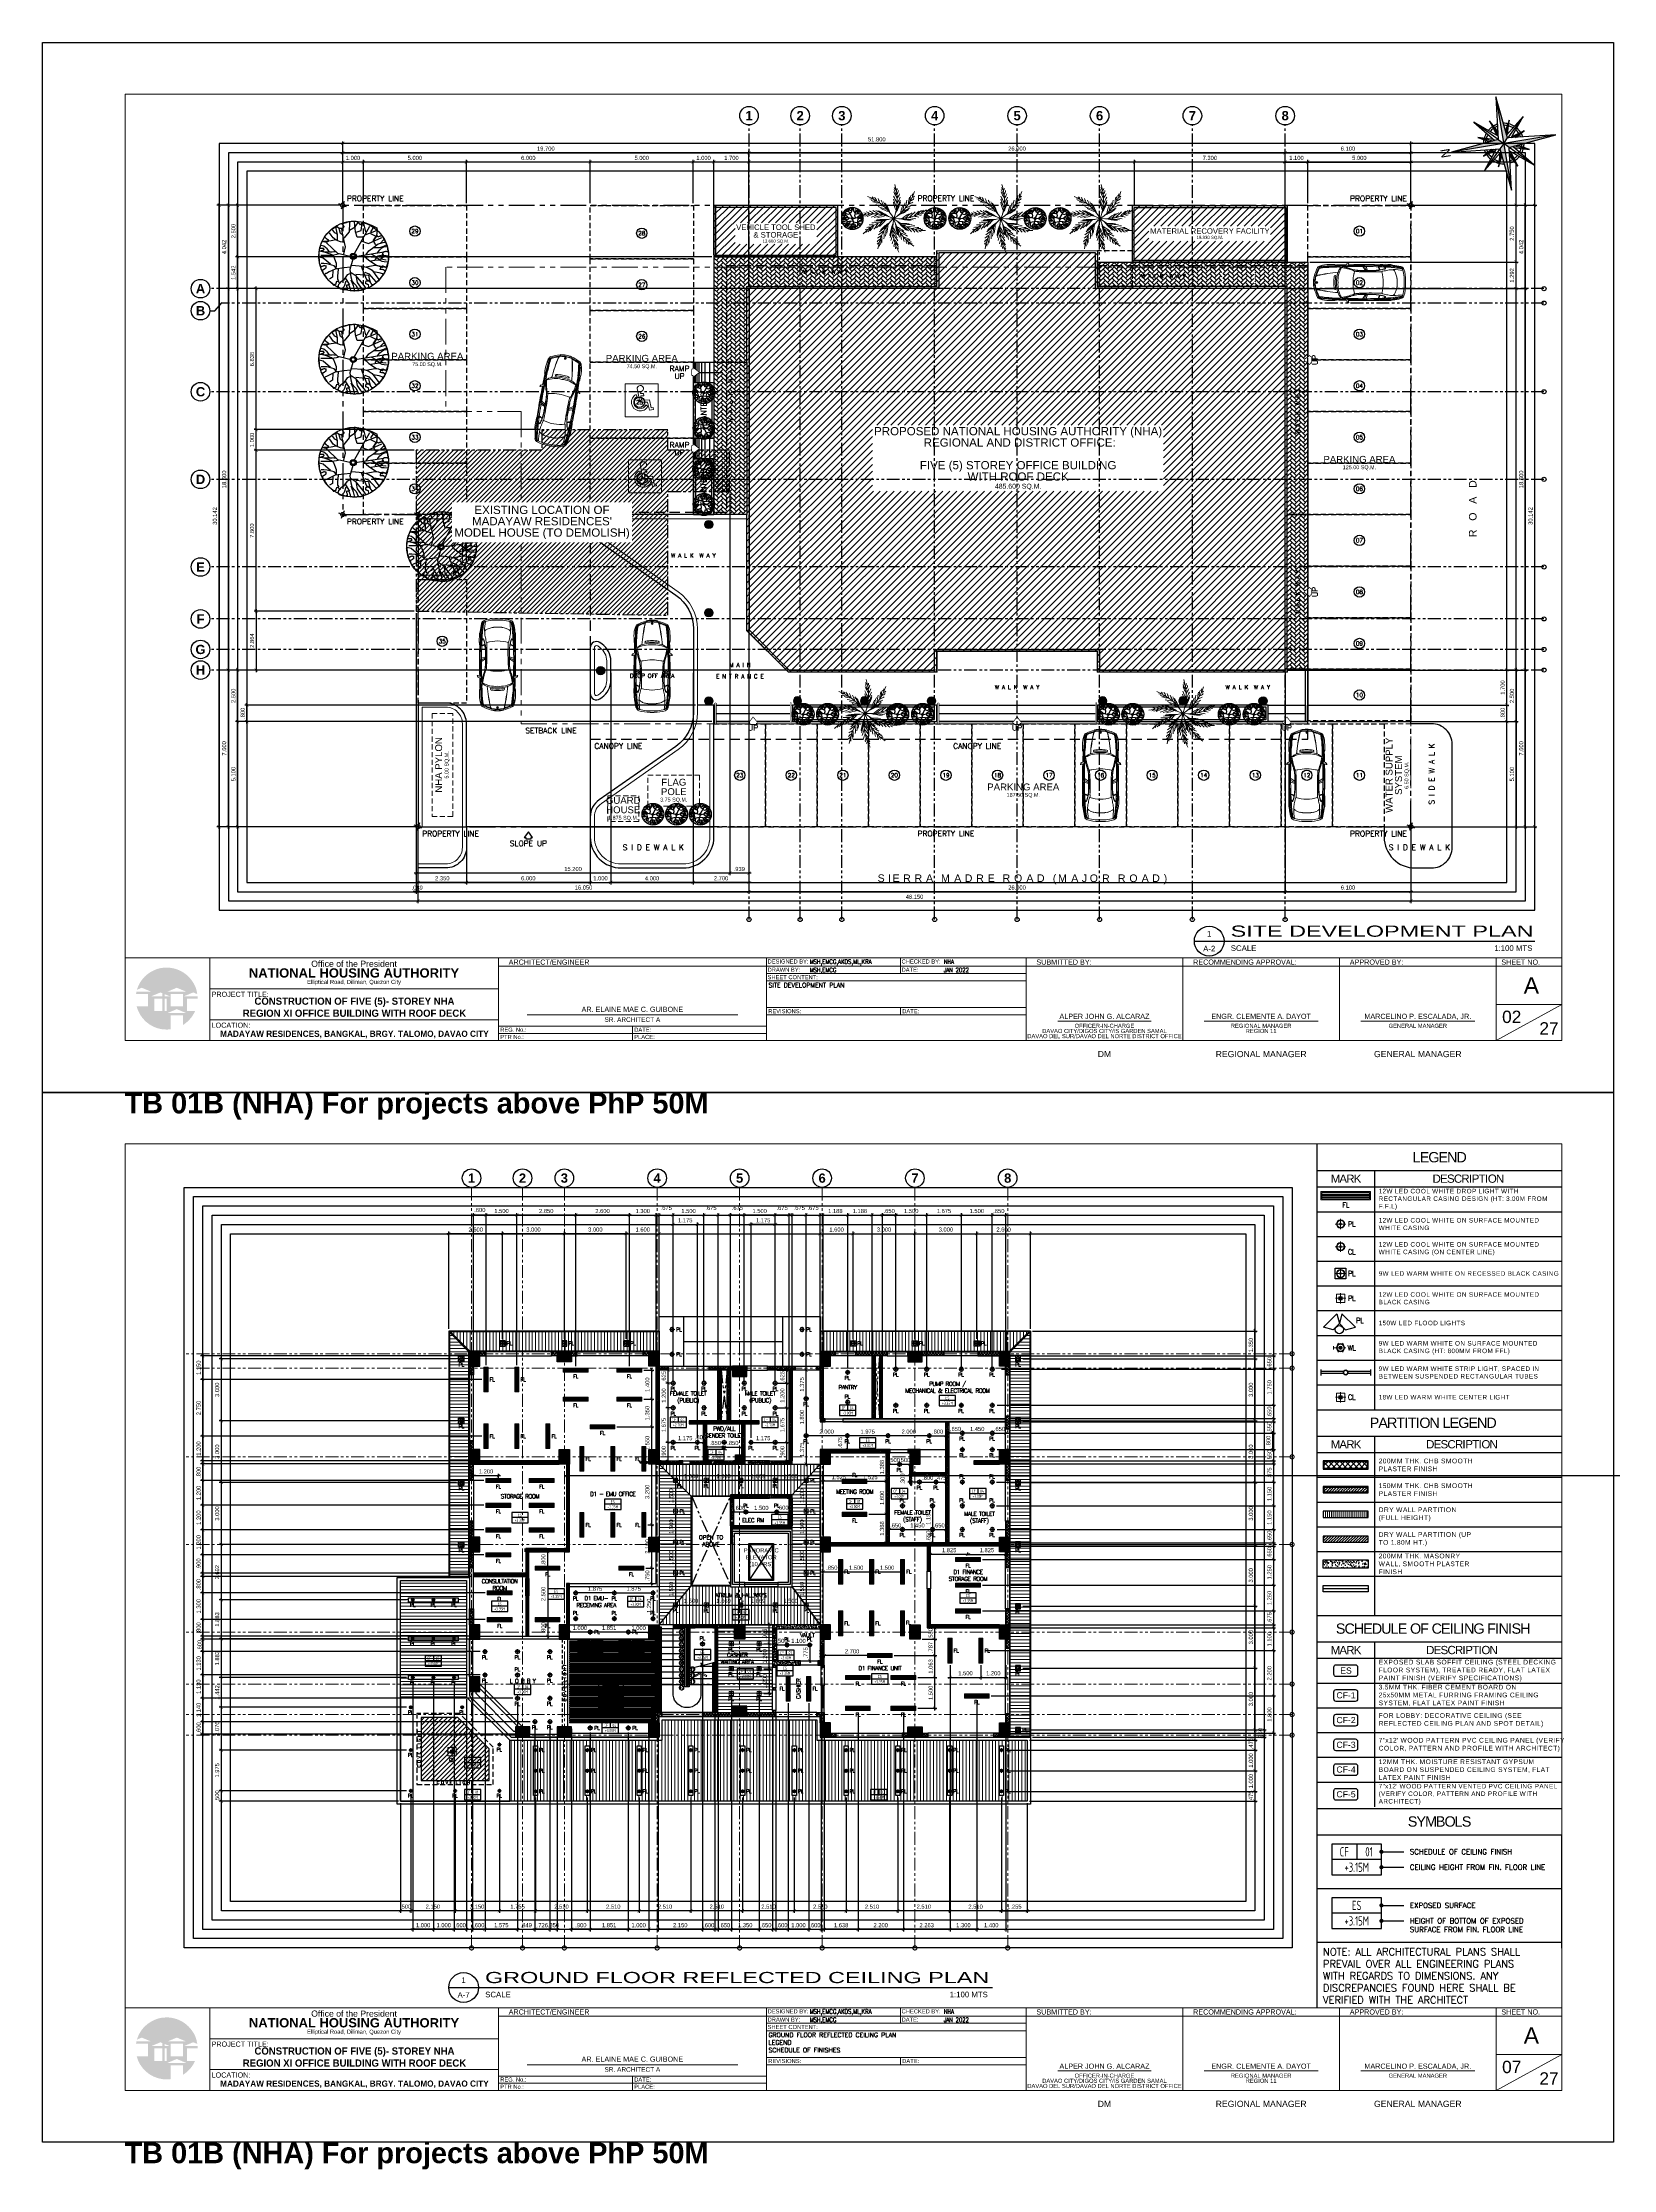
# Model space of a CAD drawing. Header units: metres. Extents: x -12400 to 1, y 0 to 106422.
# Drawn here: x -12324 to -12247.9, y 106312.3 to 106415.5 of the extents above; entities that cross this region are included whole.
import ezdxf
from ezdxf.enums import TextEntityAlignment as Align

# ---------------------------------------------------------------- set-up
doc = ezdxf.new("R2010")
doc.units = ezdxf.units.M
doc.set_wipeout_variables(frame=1)
doc.header["$PDMODE"] = 35
for name, pattern in [('CENTER', [2, 1.25, -0.25, 0.25, -0.25]), ('DASHED2', [0.375, 0.25, -0.125]), ('HIDDEN', [0.375, 0.25, -0.125]), ('HIDDEN2', [4.7625, 3.175, -1.5875]), ('PHANTOM2', [1.25, 0.625, -0.125, 0.125, -0.125, 0.125, -0.125])]:
    doc.linetypes.add(name, pattern=pattern)
for name, color, linetype, lineweight in [('0.1', 1, 'Continuous', 9), ('3', 3, 'Continuous', 30), ('A-STAIR', 31, 'Continuous', 0), ('A_Vehicles', 32, 'Continuous', 5), ('B', 5, 'Continuous', 30), ('BOARDER 001', 37, 'Continuous', 18), ('DIM 001', 251, 'Continuous', 13), ('FURN', 8, 'Continuous', 5), ('G', 3, 'Continuous', 20), ('grid', 1, 'CENTER', 15), ('HATCH', 250, 'Continuous', 5), ('hidden', 1, 'HIDDEN2', 15), ('LAYOUT', 1, 'Continuous', 20), ('LF 001', 51, 'Continuous', 20), ('R', 1, 'Continuous', 9), ('Sidewalk', 120, 'Continuous', 5), ('TBLOCK-BORDER-INSIDE', 247, 'Continuous', 0), ('TBLOCK-BORDER-OUTSIDE', 240, 'Continuous', 0), ('TBLOCK-BORDER-TLINE', 40, 'Continuous', 0), ('TEXT 005', 7, 'Continuous', 50), ('W', 140, 'Continuous', 80), ('Y', 2, 'Continuous', 13)]:
    doc.layers.add(name, color=color, linetype=linetype, lineweight=lineweight)
for name, color, linetype in [('1AR', 1, 'Continuous'), ('A-ANNO-TEXT', 4, 'Continuous'), ('A-FURNITURE', 1, 'Continuous'), ('AR-WALL', 7, 'Continuous'), ('AR-WINDOW', 15, 'Continuous'), ('BAR', 6, 'Continuous'), ('C-SCHED', 1, 'Continuous'), ('DOOR', 1, 'Continuous'), ('E_FIX_LIGHT1', 2, 'Continuous'), ('FIXTURE', 35, 'Continuous'), ('FURNITURE', 1, 'Continuous'), ('LABEL', 143, 'Continuous'), ('Landscape', 108, 'Continuous'), ('lighting', 1, 'Continuous'), ('MOULDING', 15, 'Continuous'), ('NORTH', 2, 'Continuous'), ('P-HIDE', 1, 'HIDDEN2'), ('PROPERTY LINE', 3, 'PHANTOM2'), ('S-GRID', 155, 'Continuous'), ('SCH-FLR', 224, 'Continuous'), ('SLOT', 46, 'Continuous'), ('stone', 15, 'Continuous'), ('TEXT', 3, 'Continuous'), ('TITLE', 1, 'Continuous'), ('TITLE BLOCK', 7, 'Continuous'), ('txt', 2, 'Continuous'), ('TXT2', 2, 'Continuous'), ('TXT3', 3, 'Continuous'), ('WALL', 7, 'Continuous')]:
    doc.layers.add(name, color=color, linetype=linetype)
doc.layers.add('GUIDELINES', color=206, linetype='Continuous', plot=False)
doc.styles.add('architxt', font='architxt.shx', dxfattribs={"width": 0.8})
doc.styles.add('arial', font='arial.ttf')
doc.styles.add('arial baltic', font='arial.ttf')
doc.styles.add('Arial-Bold', font='arial.ttf')
doc.styles.add('arialBOLD', font='arialbd.ttf', dxfattribs={"height": 0.2})
doc.styles.add('CPDA-FONT', font='arial.ttf')
doc.styles.add('DIMTXT-100', font='arial.ttf')
doc.styles.add('HTDO - ARIAL', font='arial.ttf')
doc.styles.add('SANS', font='sanss___.ttf')
doc.styles.add('sans serif', font='sanssb__.ttf')
doc.styles.add('simplex', font='simplex.shx')
doc.styles.add('swis721', font='swiss.ttf')
doc.styles.add('T-0.15', font='romans.shx', dxfattribs={"height": 0.15})
doc.styles.add('T.25', font='romans.shx', dxfattribs={"height": 0.2})
doc.styles.add('T125', font='simplex.shx', dxfattribs={"height": 125})
doc.dimstyles.new('D-100', dxfattribs={"dimtxt": 0.2, "dimasz": 0.15, "dimexe": 0.1, "dimexo": 0.1, "dimgap": 0.1, "dimtad": 1, "dimdec": 3, "dimzin": 4, "dimdsep": 46, "dimtxsty": 'DIMTXT-100', "dimblk": 'ARCHTICK', "dimcen": 0.2, "dimdle": 0.1, "dimclrd": 8, "dimclre": 8, "dimclrt": 2, "dimadec": 0, "dimazin": 1, "dimtfac": 1, "dimtdec": 3, "dimtofl": 0, "dimtmove": 2, "dimatfit": 3, "dimfxl": 1, "dimarcsym": 0})
doc.dimstyles.new('DIM 200', dxfattribs={"dimtxt": 200, "dimasz": 1, "dimexe": 0, "dimexo": 40, "dimgap": 50, "dimtad": 1, "dimtoh": 1, "dimdec": 0, "dimlfac": 2, "dimtxsty": 'swis721', "dimblk": 'CIR', "dimcen": 0, "dimclrd": 155, "dimclre": 155, "dimclrt": 4, "dimadec": 0, "dimazin": 0, "dimtfac": 1, "dimtdec": 0, "dimtix": 1, "dimtmove": 1, "dimatfit": 3, "dimldrblk": 'CIR', "dimfxl": 0, "dimarcsym": 0})
doc.dimstyles.new('LE-1a', dxfattribs={"dimtxt": 0.2, "dimasz": 0.2, "dimexe": 0.2, "dimexo": 0.2, "dimgap": 0.1, "dimtad": 1, "dimtoh": 1, "dimdec": 0, "dimdsep": 46, "dimtxsty": 'DIMTXT-100', "dimcen": 2.5, "dimclrd": 8, "dimclre": 8, "dimclrt": 2, "dimadec": 0, "dimazin": 0, "dimtfac": 1, "dimtdec": 0, "dimtix": 1, "dimtmove": 2, "dimatfit": 3, "dimldrblk": 'DOT', "dimfxl": 1, "dimtolj": 1, "dimtzin": 0, "dimarcsym": 0})
pattern_1 = [(45, (11980.75985, -106385.57022), (0, 0.2155261469), [0.4572, -0.1524]), (135, (11980.86761, -106385.46246), (2e-17, 0.2155261469), [0.4572, -0.1524])]
pattern_2 = [(45, (-142.98746, -54.30268), (-0.06735192091, 0.06735192091), []), (135, (-142.98746, -54.30268), (-0.06735192091, -0.06735192091), [])]
pattern_3 = [(90, (-403.72891, -54.30268), (-0.15875, 0), [])]
pattern_4 = [(180, (-403.72891, -54.30268), (-1e-17, -0.15875), [])]
pattern_5 = [(90, (-175.12891, 42.00462), (-0.15875, 0), [])]
pattern_6 = [(180, (-175.12891, 42.00462), (-1e-17, -0.15875), [])]

# ---------------------------------------------------------------- blocks, each defined once
blk = doc.blocks.new('M')
at = {"layer": 'AR-WALL', "color": 2}
blk.add_circle((607.62, -8.64), 0.1, dxfattribs=at)
at = {"layer": 'PROPERTY LINE', "color": 8}
for p, q in [((607.48, -8.5), (607.77, -8.78)), ((607.77, -8.5), (607.48, -8.78))]:
    blk.add_line(p, q, dxfattribs=at)
blk = doc.blocks.new('A$C733A0F96')
at = {"layer": 'NORTH'}
h = blk.add_hatch(color=2, dxfattribs=at)
h.paths.add_polyline_path([(-0.551, 0.782), (-0.014, -0.062), (0.014, 0.062)])
h.paths.add_polyline_path([(-0.139, -0.035), (-0.774, -0.545), (-0.014, -0.062)])
h.paths.add_polyline_path([(-0.014, -0.062), (-0.042, -0.188), (0.522, -0.906)])
h.paths.add_polyline_path([(0.745, 0.421), (-0.014, -0.062), (0.111, -0.089)])
blk.add_hatch(color=2, dxfattribs=at).paths.add_polyline_path([(0.522, -0.906), (-0.014, -0.062), (-0.042, -0.188)])
at = {"layer": 'NORTH', "color": 2}
for p, q in [((0.745, 0.421), (-0.774, -0.545)), ((0.522, -0.906), (-0.551, 0.782)), ((0.014, 0.062), (-0.014, -0.062)), ((-0.014, -0.062), (-0.139, -0.035)), ((-0.042, -0.187), (-0.014, -0.062)), ((-0.014, -0.062), (0.111, -0.089))]:
    blk.add_line(p, q, dxfattribs=at)
at = {"layer": 'NORTH', "color": 1}
for p, q in [((-0.051, 0.145), (-0.101, 0.434)), ((-0.187, 0.059), (-0.386, 0.198)), ((0.104, 0.106), (0.275, 0.35)), ((0.432, 0.016), (0.189, -0.027)), ((-0.217, -0.098), (-0.461, -0.141)), ((-0.304, -0.475), (-0.133, -0.231)), ((0.073, -0.559), (0.022, -0.27)), ((0.357, -0.323), (0.158, -0.183))]:
    blk.add_line(p, q, dxfattribs=at)
at = {"layer": 'NORTH', "color": 8}
for p, q in [((0.014, 0.063), (0.138, 0.621)), ((-0.139, -0.035), (-0.629, 0.075)), ((-0.166, -0.746), (-0.042, -0.187)), ((0.601, -0.199), (0.11, -0.09))]:
    blk.add_line(p, q, dxfattribs=at)
at = {"layer": 'NORTH', "color": 2}
for points in [[(0.014, 0.062), (-0.551, 0.782)], [(-0.551, 0.782), (-0.139, -0.035)], [(0.745, 0.421), (0.014, 0.062)], [(0.111, -0.089), (0.745, 0.421)], [(-0.139, -0.035), (-0.774, -0.545), (-0.043, -0.187)], [(-0.043, -0.187), (0.522, -0.906), (0.111, -0.089)]]:
    blk.add_lwpolyline(points, dxfattribs=at)
at = {"layer": 'NORTH', "color": 1}
for points in [[(-0.02, 0.143), (-0.101, 0.434)], [(-0.101, 0.434), (-0.083, 0.186)], [(-0.208, 0.101), (-0.386, 0.198), (-0.191, 0.027)], [(0.275, 0.35), (0.078, 0.121)], [(0.151, 0.129), (0.275, 0.35)], [(0.184, -0.057), (0.432, 0.016)], [(0.432, 0.016), (0.226, 0.003)], [(-0.212, -0.068), (-0.461, -0.141), (-0.254, -0.128)], [(-0.18, -0.254), (-0.304, -0.475), (-0.106, -0.246)], [(-0.009, -0.268), (0.073, -0.559), (0.054, -0.311)], [(0.357, -0.323), (0.163, -0.152)], [(0.179, -0.226), (0.357, -0.323)]]:
    blk.add_lwpolyline(points, dxfattribs=at)
at = {"layer": 'NORTH', "color": 8}
for points in [[(0.138, 0.621), (-0.029, 0.117)], [(0.074, 0.092), (0.138, 0.621)], [(-0.169, 0.025), (-0.629, 0.075), (-0.19, -0.076)], [(-0.103, -0.216), (-0.166, -0.746), (0, -0.241)], [(0.141, -0.149), (0.601, -0.199)], [(0.601, -0.199), (0.161, -0.049)]]:
    blk.add_lwpolyline(points, dxfattribs=at)
at = {"layer": 'txt', "color": 6, "style": 'Arial-Bold'}
blk.add_text('N', height=0.177, rotation=32.45, dxfattribs=at).set_placement((-0.643, 0.757))
blk = doc.blocks.new('nl')
at = {"layer": 'LABEL'}
for radius, start, end in [(0.385, 171.5312, 188.8068), (0.385, 146.0932, 163.3688), (0.346, 172.7044, 187.9697), (0.346, 146.9303, 162.1956), (0.385, 131.7329, 143.8068), (0.346, 133.4451, 142.9697), (0.385, 101.7315, 113.1671), (0.346, 102.5696, 111.4549), (0.385, 82.1731, 98.1685), (0.346, 83.3476, 97.3304), (0.346, 57.5696, 71.5524), (0.385, 56.7315, 72.7269), (0.346, 42.7955, 52.3304), (0.385, 41.0855, 53.1685), (0.346, 11.9303, 22.1045), (0.346, 352.7044, 7.9697), (0.385, 11.0932, 23.8145), (0.385, 351.5312, 8.8068), (0.385, 191.0932, 203.8145), (0.346, 191.9303, 202.1045), (0.385, 221.0855, 233.1685), (0.346, 222.7955, 232.3304), (0.385, 236.7315, 252.7269), (0.346, 237.5696, 251.5524), (0.385, 262.1731, 278.1685), (0.346, 263.3476, 277.3304), (0.346, 282.5696, 291.4549), (0.385, 281.7315, 293.1671), (0.346, 313.4451, 322.9697), (0.385, 311.7329, 323.8068), (0.346, 326.9303, 342.1956), (0.385, 326.0932, 343.3688)]:
    blk.add_arc((-0.001, 0), radius, start, end, dxfattribs=at)
blk.add_blockref('A$C733A0F96', (0.014, 0.063))
blk = doc.blocks.new('A$C3EFD72DE')
at = {"layer": 'FURN', "linetype": 'PHANTOM2', "ltscale": 2}
blk.add_lwpolyline([(-49.8, 23.14), (-46.15, 23.14), (-46.15, 8), (-8, 8), (-8, 30.14), (-49.8, 30.14)], close=True, dxfattribs=at)
at = {"layer": 'PROPERTY LINE', "linetype": 'PHANTOM2', "ltscale": 2}
blk.add_lwpolyline([(-54.8, 33.14), (-54.8, 18.14), (-51.15, 18.14), (-51.15, 3), (-3, 3), (-3, 33.14)], close=True, dxfattribs=at)
at = {"layer": 'NORTH', "xscale": 2.55789794541916, "yscale": 2.55789794541916, "zscale": 2.55789794541916, "rotation": 67.01636595447604}
blk.add_blockref('nl', (1.5, 36.14), dxfattribs=at)
at = {"layer": 'PROPERTY LINE', "rotation": 293.7833333333334}
for p in [(-291.94, 592.65), (-291.94, 592.65), (-240.14, 592.65), (-240.14, 592.65), (-291.94, 577.65), (-291.94, 577.65), (-288.29, 577.65), (-288.29, 577.65), (-288.29, 562.51), (-288.29, 562.51), (-240.14, 562.51), (-240.14, 562.51)]:
    blk.add_blockref('M', p, dxfattribs=at)
blk = doc.blocks.new('fxdvdfxdvchbdcvbghfbvh')
at = {"layer": 'Sidewalk', "color": 158}
for p, q in [((2002.97, -2305.75), (2002.97, -2304.15)), ((2002.97, -2304.15), (2004.57, -2304.15)), ((2003.67, -2305.05), (2003.56, -2304.45)), ((2003.7, -2304.63), (2003.69, -2304.54)), ((2003.7, -2304.63), (2003.85, -2304.63)), ((2003.87, -2304.74), (2003.85, -2304.63)), ((2004.57, -2304.15), (2004.57, -2305.75)), ((2003.49, -2304.68), (2003.54, -2304.78)), ((2003.67, -2305.05), (2004.05, -2305.05)), ((2003.76, -2304.95), (2003.72, -2304.74)), ((2003.72, -2304.74), (2003.87, -2304.74)), ((2003.76, -2304.95), (2004.14, -2304.94)), ((2003.97, -2305.18), (2004.06, -2305.25)), ((2004.05, -2305.05), (2004.14, -2305.44)), ((2004.14, -2304.94), (2004.22, -2305.32)), ((2004.14, -2305.44), (2004.34, -2305.4)), ((2004.22, -2305.32), (2004.32, -2305.3)), ((2004.32, -2305.3), (2004.34, -2305.4)), ((2004.57, -2305.75), (2002.97, -2305.75))]:
    blk.add_line(p, q, dxfattribs=at)
for centre, radius, start, end in [((2003.7, -2304.39), 0.152, 264.0748, 203.7921), ((2003.69, -2305.05), 0.421, 117.317, 332.1949), ((2003.69, -2305.05), 0.314, 118.2342, 335.6817)]:
    blk.add_arc(centre, radius, start, end, dxfattribs=at)
blk = doc.blocks.new('A$C848c022f')
at = {"layer": 'WALL'}
h = blk.add_hatch(dxfattribs=at)
h.set_pattern_fill('ANSI31', color=250, scale=0.015)
h.set_pattern_definition([(45, (11825.983876, -106480.421745), (-0.033675960454, 0.033675960454), [])])
h.paths.add_polyline_path([(-0.175, 0, 1), (0.175, 0, 1)])
at = {"color": 7}
blk.add_circle((0, 0), 0.2, dxfattribs=at)
at = {"layer": 'SLOT', "color": 5}
blk.add_circle((0, 0), 0.175, dxfattribs=at)
blk = doc.blocks.new('car-02')
at = {"layer": 'A_Vehicles', "color": 26, "linetype": 'ByBlock'}
for p, q in [((266.01, 90.11), (266, 90.1)), ((266.05, 90.12), (266.05, 90.1)), ((266.8, 90.1), (266.93, 89.9)), ((266.89, 90.1), (266.99, 89.9)), ((267.04, 89.89), (266.97, 90.1)), ((264.44, 89.6), (264.45, 89.6)), ((264.44, 89.03), (264.45, 89.03)), ((264.57, 89.32), (264.57, 89.35)), ((264.57, 89.32), (264.57, 89.28)), ((266.8, 88.54), (266.93, 88.74)), ((266.89, 88.54), (266.99, 88.74)), ((267.04, 88.74), (266.97, 88.54)), ((266.01, 88.52), (266, 88.53)), ((266.05, 88.52), (266.05, 88.53))]:
    blk.add_line(p, q, dxfattribs=at)
for centre, radius, start, end in [((266.6, 89.05), 2.22, 153.3999, 165.5267), ((267.93, 88.62), 3.56, 158.364, 164.3016), ((266.12, 82.66), 7.17, 94.1053, 102.4151), ((267.68, 88.62), 3.29, 154.9008, 160.2894), ((266.49, 81.05), 8.81, 95.7431, 102.3773), ((264.71, 89.99), 0.11, 112.8974, 153.3999), ((265.85, 89.38), 1.35, 151.6694, 155.9646), ((264.8, 89.95), 0.153, 130.9462, 151.6694), ((265.13, 89), 1.19, 103.9327, 112.8974), ((264.86, 89.87), 0.253, 107.0839, 130.9462), ((265.06, 88.87), 1.2, 92.0785, 107.2267), ((265.38, 86.4), 3.66, 90.9268, 100.7145), ((264.75, 89.99), 0.0519, 121.0587, 154.9008), ((265.15, 89.59), 0.618, 128.5702, 133.7358), ((264.79, 90.03), 0.08, 92.1692, 115.3554), ((263.2, 101.85), 11.89, 277.5159, 278.7978), ((264.44, 90.45), 0.501, 311.2225, 315.5425), ((264.75, 90.23), 0.118, 288.5704, 321.0469), ((264.79, 90.11), 0.00668, 308.2284, 92.1692), ((265.19, 88.42), 1.77, 87.4063, 101.245), ((265.01, 92.84), 2.73, 266.9795, 279.8556), ((265.26, 88.55), 1.58, 90.2673, 98.7978), ((266.02, 77.21), 12.9, 90.9347, 94.4625), ((265.23, 94.07), 3.95, 270.2673, 274.9714), ((265.49, 94.96), 4.77, 267.4063, 269.5286), ((264.68, 129.76), 39.7, 270.9268, 271.393), ((265.44, 89.98), 0.201, 63.9039, 89.5286), ((266.01, 81.03), 9.15, 90.0726, 93.0097), ((267, 89.36), 1.47, 162.2005, 181.7488), ((265.72, 88.49), 1.66, 87.7854, 94.9714), ((266.87, 89.41), 1.27, 150.0377, 184.1685), ((265.98, 89.72), 0.386, 123.4195, 166.4519), ((265.65, 89.78), 0.288, 65.4083, 91.393), ((265.79, 90.17), 0.0147, 160.8027, 202.178), ((265.85, 89.96), 0.117, 91.1421, 132.7099), ((265.03, 85.87), 4.24, 71.7268, 80.0198), ((265.96, 90.24), 0.198, 202.178, 235.0353), ((266.57, 71.42), 18.73, 91.7754, 92.4079), ((267.2, 18.1), 72.02, 90.9564, 91.1057), ((266.01, 88.95), 1.14, 91.3113, 98.1372), ((263.75, 81.25), 9.07, 73.3324, 76.6605), ((264.25, 82.98), 7.28, 74.2168, 77.0611), ((265.93, 90.13), 0.0737, 306.5949, 342.9686), ((266.01, 90.18), 0.112, 250.1049, 282.8521), ((266.55, 89.92), 0.602, 146.5996, 161.106), ((266, 90.13), 0.0224, 216.738, 268.3631), ((267.24, 39.6), 50.5, 91.4245, 91.428), ((266.79, 68.67), 21.52, 92.0863, 92.0868), ((266.01, 90.09), 0.0275, 86.3192, 124.8111), ((266.02, 90.13), 0.0375, 229.0415, 267.9352), ((266.02, 90.26), 0.151, 266.3192, 288.8962), ((266.02, 90.12), 0.0277, 267.9352, 326.89), ((266.14, 89.96), 0.149, 124.2259, 135.3058), ((266.11, 90.21), 0.0762, 119.7168, 146.5996), ((267.2, 18.1), 72.02, 90.2478, 90.9143), ((266.04, 90.09), 0.0155, 341.7358, 62.8092), ((267.24, 39.6), 50.5, 90.4007, 91.3429), ((266.16, 90.13), 0.175, 101.6076, 119.7168), ((265.48, 90.4), 0.654, 334.6211, 348.0956), ((266.57, 71.42), 18.73, 89.914, 91.4845), ((266.79, 68.67), 21.52, 88.9303, 91.8352), ((266, 90.29), 0.125, 348.9837, 3.2502), ((266.76, 91.52), 1.63, 250.9129, 258.2171), ((266.64, 90.88), 0.983, 253.3324, 259.0833), ((266.35, 89.85), 0.0473, 340.8542, 78.9654), ((267.02, 89.61), 0.659, 160.8542, 168.2233), ((266.61, 91.32), 1.47, 261.8574, 270.8039), ((266.73, 91.39), 1.49, 258.2171, 268.5009), ((266.81, 91.77), 1.89, 259.0833, 263.2384), ((266.73, 91.09), 1.2, 263.2384, 271.1827), ((266.68, 89.99), 0.189, 102.3764, 114.6466), ((266.6, 90.15), 0.00586, 114.6466, 193.6675), ((266.72, 91.63), 1.48, 265.0586, 267.1786), ((267.19, 101.6), 11.77, 267.2589, 271.9383), ((266.75, 89.68), 0.506, 83.1278, 102.3764), ((266.66, 90.15), 0.0113, 89.073, 189.7286), ((266.69, 90.22), 0.0805, 239.6206, 263.5656), ((266.71, 89.83), 0.331, 82.8268, 99.0708), ((266.72, 90.43), 0.292, 263.5656, 276.4344), ((267.12, 102.46), 12.56, 268.075, 270.6316), ((266.75, 90.15), 0.00818, 26.0089, 82.8268), ((266.75, 90.15), 0.015, 276.4344, 337.6998), ((267.05, 101.02), 11.14, 268.4483, 271.3963), ((266.74, 90.15), 0.0219, 356.6595, 25.9562), ((266.72, 91.63), 1.48, 271.4019, 274.1622), ((266.81, 90.15), 0.0253, 351.0826, 101.9724), ((266.57, 71.42), 18.73, 89.1104, 89.2037), ((266.71, 90.04), 0.193, 26.4813, 47.9744), ((266.76, 73.86), 16.3, 87.4286, 89.6428), ((266.86, 90.11), 0.0269, 338.7151, 44.5818), ((266.61, 65.8), 24.3, 86.6707, 89.3491), ((269.2, 211.26), 121.09, 269.0453, 269.2314), ((267.23, 92.13), 2.23, 270.6231, 281.1608), ((267.27, 91.86), 1.98, 271.5044, 286.3419), ((267.57, 89.98), 0.181, 90.4812, 116.8402), ((267.67, 91.35), 1.22, 261.4169, 263.9509), ((267.55, 90.14), 0.00684, 99.4072, 200.6619), ((267.59, 89.85), 0.292, 79.2816, 97.9649), ((267.58, 90.17), 0.047, 227.1679, 264.7157), ((265.72, 89.36), 1.97, 16.6164, 21.3879), ((267.59, 87.9), 2.26, 88.2423, 90.4812), ((267.62, 90.59), 0.468, 264.7157, 272.5378), ((267.65, 89.97), 0.216, 89.6016, 109.1312), ((267.24, 88.21), 2, 75.5608, 80.1062), ((267.17, 89.87), 0.459, 7.5248, 27.3593), ((267.38, 98.02), 8.19, 271.4586, 272.3615), ((267.64, 90.14), 0.0238, 272.5378, 316.0309), ((267.86, 84.38), 5.82, 87.2937, 92.0222), ((267.64, 90.13), 0.0143, 356.475, 61.7719), ((267.67, 91.35), 1.22, 269.009, 272.6035), ((267.66, 90), 0.156, 65.9044, 88.2423), ((267.58, 90.61), 0.68, 277.0754, 296.6285), ((268.15, 95.58), 5.44, 265.4533, 269.909), ((267.71, 90.13), 0.0175, 355.4047, 65.9044), ((267.78, 89.8), 0.0726, 101.4374, 146.3609), ((266.08, 89.32), 1.72, 359.8692, 17.5427), ((267.72, 90.07), 0.074, 45.0065, 75.5608), ((266.76, 73.86), 16.3, 86.3888, 86.5918), ((253.04, 162.67), 74.28, 281.4374, 281.6386), ((267.27, 80.63), 9.5, 83.8037, 86.8945), ((267.4, 89.56), 0.682, 47.855, 55.1665), ((267.78, 89.94), 0.138, 37.7194, 69.9249), ((267.76, 90.19), 0.242, 286.3419, 306.0494), ((267.73, 89.86), 0.248, 42.0116, 58.6683), ((267.88, 90.02), 0.0113, 287.535, 37.7194), ((267.89, 90.02), 0.0211, 306.0494, 21.6885), ((267.66, 83.93), 6.14, 80.3686, 86.6707), ((268.24, 88.83), 1.11, 88.0383, 101.6386), ((268.23, 90.38), 0.234, 233.3294, 260.0164), ((268.12, 89.92), 0.272, 71.2883, 87.2937), ((267.42, 84.7), 5.5, 80.1432, 81.9563), ((268.28, 90.4), 0.241, 251.2883, 264.961), ((267.62, 85.17), 5.03, 78.2807, 82.6187), ((268.12, 85.35), 4.6, 82.1072, 88.0104), ((268.07, 89.7), 0.325, 22.0543, 49.4634), ((267.43, 83.57), 6.57, 79.7443, 82.3803), ((268.13, 88.49), 1.64, 74.854, 81.7469), ((266.19, 88.93), 2.36, 17.2954, 22.0543), ((268.58, 90.08), 0.0222, 172.1336, 238.5793), ((268.45, 89.36), 0.73, 72.4698, 81.6157), ((268.77, 90.31), 0.326, 230.4421, 243.6389), ((268.59, 89.79), 0.242, 72.3843, 88.3104), ((268.54, 89.78), 0.255, 48.9762, 69.4044), ((268.61, 89.89), 0.213, 47.7242, 81.247), ((268.64, 89.96), 0.0979, 36.7713, 72.4698), ((268.65, 89.97), 0.0581, 39.1037, 72.3843), ((267.91, 89.36), 1.01, 37.995, 39.1037), ((268.7, 89.98), 0.00661, 244.8818, 37.995), ((269.73, 90.95), 1.42, 223.9594, 226.162), ((266.97, 89.43), 1.84, 356.6299, 18.7768), ((268.56, 89.88), 0.249, 17.6746, 40.6239), ((267.22, 89.46), 1.66, 358.6492, 17.6746), ((265.94, 89.31), 1.53, 169.0391, 179.855), ((265.94, 89.32), 1.53, 180.145, 190.9609), ((265.99, 89.31), 1.57, 169.167, 179.709), ((265.99, 89.32), 1.57, 180.291, 190.833), ((266.6, 89.59), 2.22, 194.4733, 206.6001), ((264.48, 89.32), 0.00619, 163.4773, 267.527), ((264.48, 89.32), 0.00619, 92.473, 196.5227), ((266.11, 89.34), 1.63, 172.3029, 180.3827), ((264.47, 89.35), 0.0299, 287.8005, 358.1306), ((266.11, 89.3), 1.63, 179.6173, 187.6971), ((264.47, 89.28), 0.0299, 1.8694, 72.1995), ((264.59, 89.54), 0.096, 154.2447, 172.3029), ((264.59, 89.09), 0.096, 187.6971, 205.7553), ((264.6, 89.56), 0.104, 104.6851, 161.9587), ((264.63, 89.49), 0.163, 101.376, 140.967), ((264.5, 89.56), 0.0153, 0.9643, 96.0194), ((268.51, 89.13), 4.02, 173.823, 176.8495), ((268.51, 89.5), 4.02, 183.1505, 186.177), ((264.5, 89.07), 0.0153, 263.9806, 359.0357), ((267.93, 90.01), 3.56, 195.6984, 201.636), ((264.63, 89.14), 0.163, 219.033, 258.624), ((264.6, 89.07), 0.104, 198.0413, 255.3149), ((264.35, 89.85), 0.267, 310.2553, 334.303), ((264.35, 88.79), 0.267, 25.697, 49.7447), ((264.57, 89.32), 0.0459, 0, 180), ((264.57, 89.32), 0.0459, 180, 0), ((264.57, 89.32), 0.0339, 0, 180), ((264.57, 89.32), 0.0339, 180, 0), ((266.12, 95.98), 7.17, 257.5849, 265.8947), ((267.68, 90.01), 3.29, 199.7106, 205.0992), ((266.49, 97.59), 8.81, 257.6227, 264.2569), ((267.08, 89.35), 1.68, 170.8134, 181.2886), ((267.08, 89.28), 1.68, 178.7114, 189.1866), ((265.47, 89.62), 0.0415, 107.6387, 170.8134), ((265.47, 89.02), 0.0415, 189.1866, 252.3613), ((265.47, 89.61), 0.0463, 69.8735, 107.6387), ((265.47, 89.02), 0.0463, 252.3613, 290.1265), ((268.17, 89.32), 2.7, 173.0255, 180.0281), ((268.17, 89.32), 2.7, 179.9719, 186.9745), ((265.48, 89.65), 0.00809, 353.0255, 69.8735), ((265.48, 88.99), 0.00809, 290.1265, 6.9745), ((267, 89.27), 1.47, 178.2512, 197.7995), ((266.87, 89.22), 1.27, 175.8315, 209.9623), ((265.98, 88.91), 0.386, 193.5481, 236.5805), ((265.03, 92.77), 4.24, 279.9802, 288.2732), ((268.6, 89.29), 2.27, 168.2233, 179.2004), ((268.6, 89.35), 2.27, 180.7996, 191.7767), ((266.64, 87.76), 0.983, 100.9167, 106.6676), ((266.35, 88.79), 0.0473, 281.0346, 19.1458), ((267.02, 89.02), 0.659, 191.7767, 199.1458), ((266.61, 87.32), 1.47, 89.1961, 98.1426), ((266.73, 87.25), 1.49, 91.4991, 101.7829), ((266.81, 86.86), 1.89, 96.7616, 100.9167), ((266.73, 87.55), 1.2, 88.8173, 96.7616), ((267.19, 77.04), 11.77, 88.0617, 92.7411), ((267.12, 76.18), 12.56, 89.3684, 91.925), ((267.05, 77.62), 11.14, 88.6037, 91.5517), ((267.23, 86.51), 2.23, 78.8392, 89.3769), ((267.27, 86.77), 1.98, 73.6581, 88.4956), ((267.38, 80.62), 8.19, 87.6385, 88.5414), ((266.08, 89.31), 1.72, 342.4573, 0.1308), ((267.78, 88.84), 0.0726, 213.6391, 258.5626), ((253.04, 15.96), 74.28, 78.3614, 78.5626), ((268.07, 88.94), 0.325, 310.5366, 337.9457), ((268.12, 93.28), 4.6, 271.9896, 277.8928), ((266.19, 89.7), 2.36, 337.9457, 342.7046), ((268.01, 89.5), 0.446, 2.3655, 17.2954), ((268.01, 89.13), 0.446, 342.7046, 357.6345), ((261.52, 89.23), 6.95, 0.6881, 2.3655), ((261.52, 89.4), 6.95, 357.6345, 359.3119), ((266.97, 89.21), 1.84, 341.2232, 3.3701), ((267.22, 89.18), 1.66, 342.3254, 1.3508), ((271, 89.37), 2.12, 178.6492, 181.3508), ((271, 89.27), 2.12, 178.6492, 181.3508), ((264.71, 88.64), 0.11, 206.6001, 247.1026), ((265.85, 89.25), 1.35, 204.0354, 208.3306), ((264.8, 88.68), 0.153, 208.3306, 229.0538), ((265.13, 89.64), 1.19, 247.1026, 256.0673), ((265.38, 92.24), 3.66, 259.2855, 269.0732), ((264.75, 88.64), 0.0519, 205.0992, 238.9413), ((265.06, 89.76), 1.2, 252.7733, 267.9215), ((264.86, 88.76), 0.253, 229.0538, 252.9161), ((265.15, 89.04), 0.618, 226.2642, 231.4298), ((263.2, 76.78), 11.89, 81.2022, 82.4841), ((264.79, 88.6), 0.08, 244.6446, 267.8308), ((264.44, 88.18), 0.501, 44.4575, 48.7775), ((264.79, 88.53), 0.00668, 267.8308, 51.7716), ((264.75, 88.41), 0.118, 38.9531, 71.4296), ((265.19, 90.21), 1.77, 258.755, 272.5937), ((265.01, 85.79), 2.73, 80.1444, 93.0205), ((266.02, 101.43), 12.9, 265.5375, 269.0653), ((265.26, 90.09), 1.58, 261.2022, 269.7327), ((265.23, 84.56), 3.95, 85.0286, 89.7327), ((265.49, 83.68), 4.77, 90.4714, 92.5937), ((264.68, 48.87), 39.7, 88.607, 89.0732), ((265.44, 88.65), 0.201, 270.4714, 296.0961), ((266.01, 97.61), 9.15, 266.9903, 269.9274), ((265.72, 90.15), 1.66, 265.0286, 272.2146), ((265.65, 88.85), 0.288, 268.607, 294.5917), ((265.85, 88.68), 0.117, 227.2901, 268.8579), ((265.79, 88.47), 0.0147, 157.822, 199.1973), ((265.96, 88.4), 0.198, 124.9647, 157.822), ((266.57, 107.21), 18.73, 267.5921, 268.2246), ((267.2, 160.54), 72.02, 268.8943, 269.0436), ((263.75, 97.38), 9.07, 283.3395, 286.6676), ((266.01, 89.69), 1.14, 261.8628, 268.6887), ((264.25, 95.65), 7.28, 282.9389, 285.7832), ((266.01, 88.46), 0.112, 77.1479, 109.8951), ((265.93, 88.5), 0.0737, 17.0314, 53.4051), ((267.24, 139.03), 50.5, 268.572, 268.5755), ((266.55, 88.71), 0.602, 198.894, 213.4004), ((266, 88.5), 0.0224, 91.6369, 143.262), ((266.02, 88.5), 0.0375, 92.0648, 130.9585), ((266.01, 88.55), 0.0275, 235.1889, 273.6808), ((266.79, 109.96), 21.52, 267.9132, 267.9137), ((266.02, 88.37), 0.151, 71.1038, 93.6808), ((266.02, 88.51), 0.0277, 33.11, 92.0648), ((266.14, 88.67), 0.149, 224.6942, 235.7741), ((266.04, 88.54), 0.0155, 297.1908, 18.2642), ((267.2, 160.54), 72.02, 269.0857, 269.7522), ((266.11, 88.42), 0.0762, 213.4004, 240.2832), ((267.24, 139.03), 50.5, 268.6571, 269.5993), ((265.48, 88.23), 0.654, 11.9044, 25.3789), ((266.16, 88.51), 0.175, 240.2832, 258.3924), ((266.57, 107.21), 18.73, 268.5155, 270.086), ((266.79, 109.96), 21.52, 268.1648, 271.0697), ((266, 88.34), 0.125, 356.7498, 11.0163), ((266.76, 87.11), 1.63, 101.7829, 109.0871), ((266.72, 87.01), 1.48, 92.8214, 94.9414), ((266.68, 88.65), 0.189, 245.3534, 257.6236), ((266.6, 88.48), 0.00586, 166.3325, 245.3534), ((266.75, 88.96), 0.506, 257.6236, 276.8722), ((266.69, 88.42), 0.0805, 96.4344, 120.3794), ((266.66, 88.48), 0.0113, 170.2714, 270.927), ((266.71, 88.8), 0.331, 260.9292, 277.1732), ((266.72, 88.21), 0.292, 83.5656, 96.4344), ((266.75, 88.48), 0.015, 22.3002, 83.5656), ((266.75, 88.48), 0.00818, 277.1732, 333.9911), ((266.72, 87.01), 1.48, 85.8378, 88.5981), ((266.74, 88.49), 0.0219, 334.0438, 3.3405), ((266.81, 88.48), 0.0253, 258.0276, 8.9174), ((266.57, 107.21), 18.73, 270.7963, 270.8896), ((266.71, 88.59), 0.193, 312.0256, 333.5187), ((266.76, 104.78), 16.3, 270.3572, 272.5714), ((266.86, 88.53), 0.0269, 315.4182, 21.2849), ((266.61, 112.83), 24.3, 270.6509, 273.3293), ((269.2, -32.63), 121.09, 90.7686, 90.9547), ((267.67, 87.29), 1.22, 96.0491, 98.5831), ((267.57, 88.66), 0.181, 243.1598, 269.5188), ((265.72, 89.27), 1.97, 338.6121, 343.3836), ((267.58, 88.47), 0.047, 95.2843, 132.8321), ((267.55, 88.5), 0.00684, 159.3381, 260.5928), ((267.59, 88.78), 0.292, 262.0351, 280.7184), ((267.62, 88.05), 0.468, 87.4622, 95.2843), ((267.59, 90.73), 2.26, 269.5188, 271.7577), ((267.17, 88.76), 0.459, 332.6407, 352.4752), ((267.24, 90.42), 2, 279.8938, 284.4392), ((267.65, 88.66), 0.216, 250.8688, 270.3984), ((267.64, 88.49), 0.0238, 43.9691, 87.4622), ((267.67, 87.29), 1.22, 87.3965, 90.991), ((267.64, 88.51), 0.0143, 298.2281, 3.525), ((267.86, 94.26), 5.82, 267.9778, 272.7063), ((267.58, 88.02), 0.68, 63.3715, 82.9246), ((267.66, 88.63), 0.156, 271.7577, 294.0956), ((267.71, 88.51), 0.0175, 294.0956, 4.5953), ((268.15, 83.05), 5.44, 90.091, 94.5467), ((267.72, 88.56), 0.074, 284.4392, 314.9935), ((266.76, 104.78), 16.3, 273.4082, 273.6112), ((267.4, 89.07), 0.682, 304.8335, 312.145), ((267.27, 98), 9.5, 273.1055, 276.1963), ((267.76, 88.44), 0.242, 53.9506, 73.6581), ((267.78, 88.7), 0.138, 290.0751, 322.2806), ((267.73, 88.78), 0.248, 301.3317, 317.9884), ((267.88, 88.62), 0.0113, 322.2806, 72.465), ((267.89, 88.62), 0.0211, 338.3115, 53.9506), ((268.24, 89.8), 1.11, 258.3614, 271.9617), ((267.66, 94.7), 6.14, 273.3293, 279.6314), ((268.23, 88.26), 0.234, 99.9836, 126.6706), ((268.12, 88.72), 0.272, 272.7063, 288.7117), ((267.42, 93.94), 5.5, 278.0437, 279.8568), ((268.28, 88.23), 0.241, 95.039, 108.7117), ((267.62, 93.46), 5.03, 277.3813, 281.7193), ((267.43, 95.06), 6.57, 277.6197, 280.2557), ((268.13, 90.14), 1.64, 278.2531, 285.146), ((268.58, 88.56), 0.0222, 121.4207, 187.8664), ((268.45, 89.28), 0.73, 278.3843, 287.5302), ((268.77, 88.33), 0.326, 116.3611, 129.5579), ((268.59, 88.84), 0.242, 271.6896, 287.6157), ((268.54, 88.86), 0.255, 290.5956, 311.0238), ((268.61, 88.75), 0.213, 278.753, 312.2758), ((268.65, 88.67), 0.0581, 287.6157, 320.8963), ((268.64, 88.67), 0.0979, 287.5302, 323.2287), ((267.91, 89.27), 1.01, 320.8963, 322.005), ((268.7, 88.65), 0.00661, 322.005, 115.1182), ((269.73, 87.68), 1.42, 133.838, 136.0406), ((268.56, 88.75), 0.249, 319.3761, 342.3254)]:
    blk.add_arc(centre, radius, start, end, dxfattribs=at)
blk = doc.blocks.new('PLANT-64')
at = {"layer": 'Landscape', "const_width": 50}
blk.add_lwpolyline([(156, 1311), (37, 1338), (-117, 1329), (-217, 1320), (-317, 1284), (-472, 1247), (-390, 1138), (-408, 1102), (-444, 1075), (-517, 1066), (-581, 1075), (-644, 1120), (-672, 1165), (-735, 1102), (-862, 1029), (-972, 929), (-1044, 847), (-1126, 766), (-1099, 711), (-1035, 657), (-990, 629), (-981, 584), (-1026, 557), (-1081, 548), (-1126, 557), (-1208, 575), (-1226, 566), (-1262, 484), (-1281, 439), (-1290, 384), (-1317, 339), (-1299, 311), (-1235, 311), (-1235, 311), (-1172, 311), (-1153, 266), (-1181, 239), (-1290, 202), (-1335, 202), (-1344, 66), (-1344, -16), (-1326, -152), (-1326, -252), (-1299, -306), (-1262, -397), (-1190, -361), (-1144, -343), (-1081, -361), (-1081, -397), (-1081, -433), (-1153, -488), (-1199, -506), (-1208, -533), (-1181, -633), (-1144, -679), (-1081, -760), (-1008, -879), (-926, -951), (-844, -1015), (-790, -1088), (-699, -1042), (-690, -997), (-672, -951), (-617, -933), (-553, -1015), (-590, -1051), (-617, -1124), (-581, -1206), (-508, -1233), (-372, -1260), (-317, -1260), (-263, -1242), (-272, -1178), (-290, -1142), (-290, -1088), (-217, -1069), (-190, -1124), (-153, -1224), (-144, -1287), (-17, -1306), (256, -1287), (419, -1224), (537, -1178), (537, -1078), (437, -1024), (428, -1024), (437, -942), (501, -924), (574, -942), (628, -1015), (665, -1069), (719, -1069), (792, -1024), (965, -860), (1083, -697), (1174, -570), (1110, -497), (983, -488), (1001, -397), (1047, -370), (1083, -361), (1165, -397), (1210, -415), (1283, -206), (1292, 21), (1137, 30), (1065, 39), (1083, 139), (1128, 184), (1210, 193), (1265, 184), (1274, 175), (1274, 175), (1265, 330), (1210, 484), (1137, 648), (1047, 793), (956, 766), (910, 748), (837, 784), (856, 847), (865, 938), (883, 956), (856, 1084), (692, 1165), (547, 1220), (419, 1274), (310, 1302), (247, 1220), (219, 1211), (183, 1256), (156, 1293), (147, 1320)], dxfattribs=at)
at = {"layer": 'Landscape'}
for points in [[(-372, 530), (-526, 557), (-690, 620), (-808, 702), (-881, 811), (-944, 902)], [(-626, 829), (-735, 893), (-817, 993), (-817, 1011)], [(-635, 629), (-635, 829), (-690, 1066), (-672, 1120)], [(-417, 802), (-526, 875), (-562, 1011), (-572, 1066)], [(-399, 93), (-335, 366), (-444, 866), (-472, 1075)], [(-381, 693), (-190, 938), (-172, 1293)], [(-181, 993), (37, 1129), (165, 1329)], [(1, 112), (583, 1147)], [(337, 729), (110, 729), (47, 938), (10, 1320)], [(74, 920), (265, 984), (301, 1247)], [(437, 938), (365, 1247)], [(410, 820), (837, 984)], [(610, 875), (810, 775)], [(628, 938), (737, 1111)], [(710, 593), (865, 820)], [(810, 439), (756, 539), (756, 629), (837, 757), (865, 820)], [(-781, 184), (-699, 184), (-844, 166), (-1044, 166), (-1162, 166), (-1272, 193)], [(-599, 84), (-844, 39), (-1153, 39), (-1244, 39), (-1272, 39)], [(-681, -406), (-681, -270), (-744, -106), (-781, -6), (-853, 66), (-908, 84), (-953, 103), (-1262, 212)], [(-944, 175), (-1035, 293), (-1162, 393), (-1253, 421)], [(-708, 629), (-881, 593), (-1162, 575)], [(-172, 3), (-626, 112), (-1053, 520)], [(28, 3), (1119, 175)], [(247, 593), (537, 493), (1037, 720)], [(347, 39), (447, -52), (556, -143), (837, -334), (956, -361), (1110, -388), (1192, -388)], [(447, 75), (556, 221), (737, 348), (901, 475), (1147, 539), (1192, 548)], [(628, -170), (783, -143), (956, -125), (1047, -52), (1110, -16), (1147, 3)], [(656, 93), (792, 12), (919, -88), (1083, -106), (1192, -125), (1192, -134)], [(728, 339), (965, 339), (1119, 393), (1201, 430), (1228, 421)], [(792, -125), (847, -52), (910, 30), (1065, 66), (1119, 84)], [(874, 139), (965, 257), (1028, 311), (1119, 366), (1201, 384), (1274, 366)], [(992, 511), (1101, 629), (1156, 629)], [(-899, -297), (-1181, -61), (-1335, -25), (-1372, -88)], [(-672, -452), (-772, -352), (-1026, -279), (-1153, -270), (-1262, -270)], [(-144, -406), (-381, -433), (-726, -479), (-953, -588), (-1062, -642), (-1099, -651), (-1108, -679)], [(-817, -533), (-826, -788), (-944, -860)], [(-608, -479), (-644, -742), (-644, -860), (-590, -915)], [(-172, -661), (-272, -697), (-417, -897), (-526, -969), (-544, -1015)], [(-53, -106), (-172, -497), (-135, -770), (-44, -1106), (1, -1306)], [(-117, -606), (37, -706), (256, -979), (365, -1106), (410, -1178), (437, -1206)], [(-90, -334), (319, -370), (519, -433), (674, -524), (819, -724), (937, -888)], [(56, -670), (537, -715), (565, -842), (619, -1006)], [(74, -788), (101, -988), (228, -1169), (328, -1260)], [(256, -370), (356, -633), (456, -879), (583, -933)], [(392, -597), (547, -661), (810, -960), (810, -924)], [(447, -397), (774, -334), (919, -352), (1065, -424)], [(728, -570), (928, -606), (1065, -651), (1092, -715)], [(947, -125), (1047, -179), (1137, -188), (1283, -197), (1283, -188)], [(-317, -933), (-381, -1133), (-444, -1197)], [(-344, -815), (-253, -979), (-181, -1078)], [(-63, -1051), (-117, -897), (65, -1097), (147, -1269)]]:
    blk.add_lwpolyline(points, dxfattribs=at)
for centre, radius in [((-24, 15), 1324), ((-44, 3), 116), ((-44, 3), 90.6), ((-44, 3), 70.9)]:
    blk.add_circle(centre, radius, dxfattribs=at)
blk = doc.blocks.new('TRHBWRUY')
at = {"layer": 'HATCH', "color": 251, "lineweight": 0, "ltscale": 20, "true_color": 0x636466}
for centre, radius, start, end in [((481.858, 181.537), 0.678, 197.8706, 237.5936), ((481.245, 181.284), 0.0351, 209.7791, 269.0395), ((481.285, 181.287), 0.0835, 218.879, 257.5346), ((481.163, 181.279), 0.0808, 344.4321, 14.3515), ((481.107, 181.22), 0.164, 353.4391, 21.0127), ((480.868, 181.146), 0.426, 2.0526, 14.8318), ((482.133, 181.585), 0.8, 204.5673, 211.2107), ((482.132, 181.651), 0.8, 206.1883, 211.1386), ((481.514, 181.349), 0.0835, 182.879, 221.5346), ((481.481, 181.37), 0.0351, 173.7791, 233.0395), ((482.125, 181.214), 0.678, 161.8706, 201.5936), ((481.094, 181.48), 0.426, 326.0526, 338.8318), ((481.009, 181.455), 0.521, 327.5529, 339.111), ((481.331, 181.399), 0.164, 317.4391, 345.0127), ((480.82, 181.415), 0.702, 334.6755, 344.6307), ((481.411, 181.414), 0.0808, 308.4321, 338.3515), ((482.081, 180.625), 0.678, 110.1725, 149.8955), ((482.429, 180.89), 0.8, 154.4902, 159.4404), ((481.808, 181.187), 0.0835, 131.1808, 169.8364), ((481.804, 181.227), 0.0351, 122.081, 181.3414), ((481.796, 181.309), 0.0808, 256.734, 286.6534), ((481.439, 181.64), 0.678, 234.9681, 274.6912), ((481.053, 181.479), 0.678, 270.9681, 310.6912), ((481.103, 181.069), 0.0351, 246.8767, 306.1371), ((481.041, 181.015), 0.0808, 21.5297, 51.4491), ((481.133, 181.095), 0.0835, 255.9765, 294.6321), ((481.031, 180.934), 0.164, 30.5366, 58.1102), ((480.885, 180.731), 0.426, 39.1502, 51.9294), ((481.024, 181.774), 0.8, 279.2858, 284.2361), ((481.087, 181.755), 0.8, 277.6648, 284.3082), ((480.884, 180.642), 0.521, 40.6505, 52.2085), ((480.844, 181.154), 0.678, 304.0339, 343.7569), ((481.148, 181.744), 0.8, 276.0458, 284.4052), ((481.607, 181.895), 0.8, 242.1883, 247.1386), ((480.868, 180.45), 0.702, 47.7731, 57.7282), ((481.647, 181.841), 0.8, 240.5673, 247.2107), ((481.189, 181.739), 0.8, 274.7801, 284.4994), ((481.22, 181.737), 0.8, 273.6161, 284.5957), ((481.688, 181.795), 0.8, 238.9483, 247.3077), ((480.968, 180.47), 0.644, 50.1322, 60.5244), ((481.718, 181.766), 0.8, 237.6825, 247.4019), ((481.742, 181.746), 0.8, 236.5186, 247.4981), ((480.813, 181.076), 0.521, 3.5529, 15.111), ((480.684, 180.932), 0.702, 10.6755, 20.6307), ((480.777, 180.888), 0.644, 13.0347, 23.4268), ((482.139, 181.523), 0.8, 202.9483, 211.3077), ((482.147, 181.482), 0.8, 201.6825, 211.4019), ((482.154, 181.452), 0.8, 200.5186, 211.4981), ((480.83, 180.831), 0.678, 331.6319, 11.355), ((480.869, 181.325), 0.644, 337.0347, 347.4268), ((481.786, 180.352), 0.678, 75.6722, 115.3952), ((481.416, 180.291), 0.678, 43.6319, 83.355), ((481.036, 180.466), 0.678, 7.6319, 47.355), ((482.286, 180.749), 0.8, 148.8205, 159.8), ((482.305, 180.774), 0.8, 149.9844, 159.7037), ((481.389, 181.679), 0.644, 285.3366, 295.7287), ((482.025, 180.339), 0.8, 114.3202, 125.2997), ((481.612, 180.154), 0.8, 82.2799, 93.2595), ((482.333, 180.805), 0.8, 151.2501, 159.6096), ((481.43, 181.773), 0.702, 282.9774, 292.9325), ((482.054, 180.349), 0.8, 115.4841, 125.2035), ((481.642, 180.146), 0.8, 83.4439, 93.1632), ((481.813, 181.613), 0.644, 250.8363, 261.2284), ((482.108, 181.346), 0.644, 218.796, 229.1882), ((482.377, 180.848), 0.8, 152.8691, 159.5126), ((481.579, 181.65), 0.521, 275.8548, 287.4128), ((482.095, 180.359), 0.8, 116.7498, 125.1093), ((481.899, 181.668), 0.702, 248.4771, 258.4323), ((481.651, 181.598), 0.426, 274.3545, 287.1337), ((482.156, 180.369), 0.8, 118.3688, 125.0123), ((481.952, 181.482), 0.521, 241.3545, 252.9126), ((481.734, 181.363), 0.164, 265.741, 293.3146), ((482.222, 180.374), 0.8, 119.9899, 124.9402), ((481.983, 181.399), 0.426, 239.8542, 252.6334), ((481.918, 181.157), 0.164, 231.2407, 258.8143), ((481.879, 180.971), 0.0835, 96.6805, 135.3361), ((481.898, 181.006), 0.0351, 87.5807, 146.8411), ((481.938, 181.078), 0.0808, 222.2337, 252.1531), ((481.098, 180.738), 0.0808, 57.5297, 87.4491), ((481.116, 180.818), 0.0351, 282.8767, 342.1371), ((481.138, 180.667), 0.164, 66.5366, 94.1102), ((481.139, 180.417), 0.426, 75.1502, 87.9294), ((481.126, 180.857), 0.0835, 291.9765, 330.6321), ((480.638, 181.343), 0.8, 315.2858, 320.2361), ((481.19, 180.345), 0.521, 76.6505, 88.2085), ((481.291, 180.18), 0.702, 83.7731, 93.7282), ((480.7, 181.365), 0.8, 313.6648, 320.3082), ((481.358, 180.521), 0.164, 99.6024, 127.176), ((481.495, 180.312), 0.426, 108.2159, 120.9952), ((481.36, 180.255), 0.644, 86.1322, 96.5244), ((480.756, 181.391), 0.8, 312.0458, 320.4052), ((481.578, 180.279), 0.521, 109.7162, 121.2743), ((481.244, 180.673), 0.0835, 325.0423, 3.6979), ((480.793, 181.411), 0.8, 310.7801, 320.4994), ((480.819, 181.428), 0.8, 309.6161, 320.5957), ((481.752, 180.195), 0.702, 116.8388, 126.794), ((480.57, 180.814), 0.8, 348.3516, 353.3019), ((481.769, 180.296), 0.644, 119.198, 129.5901), ((480.611, 180.866), 0.8, 346.7306, 353.374), ((480.643, 180.919), 0.8, 345.1116, 353.471), ((480.663, 180.956), 0.8, 343.8458, 353.5652), ((481.798, 180.386), 0.426, 135.814, 148.5932), ((480.676, 180.984), 0.8, 342.6819, 353.6614), ((481.886, 180.395), 0.521, 137.3143, 148.8723), ((482.079, 180.402), 0.702, 144.4368, 154.392), ((482.047, 180.499), 0.644, 146.796, 157.1882), ((480.745, 180.403), 0.8, 15.9496, 20.8999), ((480.757, 180.468), 0.8, 14.3286, 20.972), ((480.76, 180.602), 0.8, 10.2799, 21.2595), ((480.761, 180.571), 0.8, 11.4439, 21.1632), ((480.761, 180.53), 0.8, 12.7096, 21.069), ((481.113, 180.24), 0.8, 46.2799, 57.2595), ((481.133, 180.215), 0.8, 47.4439, 57.1632), ((482.215, 180.913), 0.644, 182.796, 193.1882), ((481.157, 180.182), 0.8, 48.7096, 57.069), ((482.298, 180.853), 0.702, 180.4368, 190.392), ((482.146, 180.734), 0.521, 173.3143, 184.8723), ((481.19, 180.129), 0.8, 50.3286, 56.972), ((481.682, 180.133), 0.8, 84.7096, 93.069), ((482.211, 181.346), 0.702, 216.4368, 226.392), ((482.08, 180.675), 0.426, 171.814, 184.5932), ((481.219, 180.069), 0.8, 51.9496, 56.8999), ((481.832, 180.645), 0.164, 163.2004, 190.774), ((481.644, 180.61), 0.0835, 28.6403, 67.2959), ((481.739, 180.109), 0.8, 86.3286, 92.972), ((482.157, 181.161), 0.521, 209.3143, 220.8723), ((481.798, 180.078), 0.8, 87.9496, 92.8999), ((482.138, 181.074), 0.426, 207.814, 220.5932), ((481.956, 180.904), 0.164, 199.2004, 226.774), ((481.824, 180.766), 0.0835, 64.6403, 103.2959), ((481.859, 180.785), 0.0351, 55.5404, 114.8009), ((481.931, 180.826), 0.0808, 190.1934, 220.1128), ((481.286, 180.558), 0.0808, 90.5954, 120.5148), ((481.258, 180.636), 0.0351, 315.9424, 15.2029), ((481.498, 180.507), 0.0808, 118.1934, 148.1128), ((481.579, 180.508), 0.164, 127.2004, 154.774), ((481.437, 180.563), 0.0351, 343.5404, 42.8009), ((481.407, 180.59), 0.0835, 352.6403, 31.2959), ((481.766, 180.596), 0.0808, 154.1934, 184.1128), ((481.684, 180.606), 0.0351, 19.5404, 78.8009)]:
    blk.add_arc(centre, radius, start, end, dxfattribs=at)
blk = doc.blocks.new('A$C83231c01')
h = blk.add_hatch()
h.set_pattern_fill('ANSI31', color=250, scale=0.05)
h.set_pattern_definition([(45, (51.58009, 7.25028), (-0.1122532, 0.1122532), [])])
h.paths.add_polyline_path([(2.91, 21.26), (9.01, 21.26), (9.01, 22.26), (15.11, 22.26), (15.11, 21.26), (18.11, 21.26), (18.11, 19.26), (15.11, 19.26), (15.11, 13.26), (2.91, 13.46)])
at = {"layer": 'HATCH'}
h = blk.add_hatch(dxfattribs=at)
h.set_pattern_fill('ANSI31', color=256, scale=0.075)
h.set_pattern_definition([(45, (11980.75985, -106335.42276), (-0.16837980227, 0.16837980227), [])])
h.paths.add_polyline_path([(45.15, 33.14), (37.65, 33.14), (37.65, 30.39), (45.15, 30.39)])
h.paths.add_polyline_path([(23.35, 33.14), (17.35, 33.14), (17.35, 30.64), (23.35, 30.64)])
h.paths.add_polyline_path([(38.44, 31.41), (44.34, 31.41), (44.34, 32.13), (38.44, 32.13)], flags=16)
h.paths.add_polyline_path([(18.37, 31.25), (22.34, 31.25), (22.34, 32.29), (18.37, 32.29)], flags=16)
h = blk.add_hatch(dxfattribs=at)
h.set_pattern_fill('ANSI31', color=256, scale=0.075)
h.set_pattern_definition([(45, (11980.75985, -106325.57022), (-0.16837980227, 0.16837980227), [])])
h.paths.add_polyline_path([(45.15, 29.2), (35.95, 29.2), (35.95, 30.83), (28.15, 30.83), (28.15, 29.2), (28.15, 29.2), (18.95, 29.2), (18.95, 25.54), (18.95, 12.51), (20.96, 10.5), (28.15, 10.5), (28.15, 11.5), (35.95, 11.5), (35.95, 10.5), (45.15, 10.5)])
h.paths.add_polyline_path([(25.03, 19.28), (39.15, 19.28), (39.15, 22.48), (25.03, 22.48)], flags=16)
at = {"layer": 'MOULDING'}
h = blk.add_hatch(dxfattribs=at)
h.set_pattern_fill('AR-HBONE', color=256, scale=0.0015)
h.set_pattern_definition(pattern_1)
h.paths.add_polyline_path([(17.35, 30.64), (17.35, 25.54), (18.95, 25.54), (18.95, 29.2), (28.15, 29.2), (28.15, 30.64)])
h = blk.add_hatch(dxfattribs=at)
h.set_pattern_fill('AR-HBONE', color=256, scale=0.0015)
h.set_pattern_definition(pattern_1)
h.paths.add_polyline_path([(46.15, 30.39), (35.95, 30.39), (35.95, 29.2), (41.98, 29.2), (41.98, 29.98), (42.03, 29.98, -0.395447), (42.78, 29.23, -0.395447), (43.53, 29.98), (43.58, 29.98), (43.58, 29.2), (45.15, 29.2), (45.15, 18.14), (46.15, 18.14)])
h.paths.add_polyline_path([(43.53, 29.98, 0.395447), (42.78, 29.23, -0.008062), (42.78, 29.2), (43.53, 29.2)], flags=17)
h.paths.add_polyline_path([(42.03, 29.98), (42.03, 29.2), (42.77, 29.2, -0.008062), (42.78, 29.23, 0.395447)], flags=17)
h = blk.add_hatch(dxfattribs=at)
h.set_pattern_fill('AR-HBONE', color=256, scale=0.0015)
h.set_pattern_definition(pattern_1)
h.paths.add_polyline_path([(18.95, 25.54), (17.35, 25.54), (17.35, 18.14), (18.95, 18.14)])
h = blk.add_hatch(dxfattribs=at)
h.set_pattern_fill('AR-HBONE', color=256, scale=0.0015)
h.set_pattern_definition(pattern_1)
h.paths.add_polyline_path([(46.15, 18.14), (45.15, 18.14), (45.15, 10.64), (46.15, 10.64)])
for points, const_width in [([(17.35, 33.14), (23.35, 33.14), (23.35, 30.64), (17.35, 30.64)], 0.025), ([(45.15, 33.14), (37.65, 33.14), (37.65, 30.39), (45.15, 30.39)], 0.025), ([(20.96, 10.5), (28.15, 10.5), (28.15, 11.5), (35.95, 11.5), (35.95, 10.5), (45.15, 10.5), (45.15, 29.2), (35.95, 29.2), (35.95, 30.93), (28.15, 30.93), (28.15, 29.2), (18.95, 29.2), (18.95, 12.51)], 0.05)]:
    blk.add_lwpolyline(points, close=True, dxfattribs=dict(const_width=const_width))
at = {"color": 8}
for points in [[(16.38, 25.54), (16.38, 24.54)], [(16.44, 25.54), (16.44, 24.54)], [(16.52, 25.54), (16.52, 24.54)], [(16.61, 25.54), (16.61, 24.54)], [(16.75, 25.54), (16.75, 24.54)], [(16.91, 25.54), (16.91, 24.54)], [(17.14, 25.54), (17.14, 24.54)], [(16.38, 21.84), (16.38, 20.84)], [(16.44, 21.84), (16.44, 20.84)], [(16.52, 21.84), (16.52, 20.84)], [(16.61, 21.84), (16.61, 20.84)], [(16.75, 21.84), (16.75, 20.84)], [(16.91, 21.84), (16.91, 20.84)], [(17.14, 21.84), (17.14, 20.84)]]:
    blk.add_lwpolyline(points, dxfattribs=at)
at = {"color": 1}
blk.add_lwpolyline([(16.62, 25.04), (17.72, 25.04)], dxfattribs=at)
at = {"color": 8}
for points in [[(16.45, 24.44), (17.25, 24.44), (17.25, 21.94), (16.45, 21.94)], [(16.45, 18.24), (17.25, 18.24), (17.25, 20.74), (16.45, 20.74)]]:
    blk.add_lwpolyline(points, close=True, dxfattribs=at)
at = {"color": 2, "linetype": 'PHANTOM2'}
blk.add_lwpolyline([(15.11, 21.26), (15.11, 22.26), (9.01, 22.26), (9.01, 21.26), (2.91, 21.26), (2.91, 13.46), (15.11, 13.26), (15.11, 19.26), (18.11, 19.26), (18.11, 21.26)], close=True, dxfattribs=at)
at = {"color": 1}
blk.add_lwpolyline([(16.35, 18.14), (17.35, 18.14), (17.35, 20.84), (16.35, 20.84)], close=True, dxfattribs=at)
at = {"color": 250}
for centre in [(2.85, 31.89), (13.85, 31.79), (48.65, 31.89), (2.85, 29.39), (13.85, 29.29), (48.65, 29.39), (2.85, 26.89), (13.85, 26.79), (48.65, 26.89), (2.85, 24.39), (13.74, 23.59), (48.65, 24.39), (2.85, 21.89), (48.65, 21.89), (2.85, 19.39), (13.89, 19.89), (48.65, 19.39), (48.65, 16.89), (48.65, 14.39), (4.17, 12), (48.65, 11.89), (48.65, 9.39), (18.6, 5.5), (21.1, 5.5), (23.6, 5.5), (26.1, 5.5), (28.6, 5.5), (31.1, 5.5), (33.6, 5.5), (36.1, 5.5), (38.6, 5.5), (41.1, 5.5), (43.6, 5.5), (46.1, 5.5), (48.65, 5.5)]:
    blk.add_circle(centre, 0.25, dxfattribs=at)
at = {"color": 2}
blk.add_circle((17.72, 25.04), 0.025, dxfattribs=at)
at = {"layer": '1AR', "color": 1}
blk.add_lwpolyline([(46.03, 10.64), (46.15, 10.64), (46.15, 8.1), (46.03, 8.1)], close=True, dxfattribs=at)
at = {"layer": 'A-FURNITURE'}
for points in [[(18.58, 30.64), (17.68, 30.64)], [(39.68, 30.39), (38.13, 30.39)], [(16.35, 18.14), (16.35, 25.54), (18.95, 25.54), (18.95, 18.14), (16.35, 18.14)], [(16.35, 24.54), (17.35, 24.54)], [(16.35, 21.84), (17.35, 21.84)], [(16.35, 20.84), (17.35, 20.84)], [(17.35, 8.9), (16.55, 8.9)], [(17.35, 8.5), (21.15, 8.5)], [(28.15, 8.5), (35.95, 8.5)], [(44.23, 8.5), (46.03, 8.5)], [(49.85, 3), (53.15, 3)]]:
    blk.add_lwpolyline(points, dxfattribs=at)
for points in [[(4.35, 18.14), (3, 18.14), (3, 15), (4.35, 15, 0.414214), (5.35, 16), (5.35, 17.14, 0.414214)], [(11.35, 3), (17.35, 3), (17.35, 8.1), (46.15, 8.1), (46.15, 10.64), (45.15, 10.64), (45.15, 10.5), (35.95, 10.5), (35.95, 11.5), (28.15, 11.5), (28.15, 10.5), (20.96, 10.5), (18.95, 12.51), (18.95, 18.14), (11.65, 18.14, 0.414214), (11.35, 17.84), (11.35, 17.66, 0.244698), (11.78, 16.84), (15.5, 14.24, -0.244698), (16.35, 12.6), (16.35, 8.54, -0.244698), (15.5, 6.9), (11.78, 4.3, 0.244698), (11.35, 3.48)], [(11.82, 9.21), (11.92, 9.28, 0.244698), (12.35, 10.1), (12.35, 11.04, 0.244698), (11.92, 11.86), (11.82, 11.93, 0.606815), (11.35, 11.68), (11.35, 9.46, 0.606815)], [(3, 3), (5.35, 3), (5.35, 8, 0.414214), (4.35, 9), (3, 9)]]:
    blk.add_lwpolyline(points, format="xyb", close=True, dxfattribs=at)
for points in [[(17.35, 8.9), (21.15, 8.9), (21.15, 8.1), (17.35, 8.1)], [(28.05, 8.8), (21.25, 8.8), (21.25, 8.2), (28.05, 8.2)], [(28.15, 8.9), (35.95, 8.9), (35.95, 8.1), (28.15, 8.1)], [(44.13, 8.8), (36.05, 8.8), (36.05, 8.2), (44.13, 8.2)], [(44.23, 8.9), (46.03, 8.9), (46.03, 8.1), (44.23, 8.1)]]:
    blk.add_lwpolyline(points, close=True, dxfattribs=at)
for points in [[(49.85, 3), (49.85, 3), (49.85, 2.5, 0.414214), (51.35, 1), (52.15, 1, 0.414214), (53.15, 2), (53.15, 7, 0.414214), (52.15, 8), (51.15, 8)], [(5.35, 3), (5.35, 2, -0.414214), (4.35, 1), (3, 1), (3, 3), (5.35, 3)], [(11.35, 3), (11.35, 2.5, 0.414214), (12.85, 1), (15.85, 1, 0.414214), (17.35, 2.5), (17.35, 3), (11.35, 3)]]:
    blk.add_lwpolyline(points, format="xyb", dxfattribs=at)
at = {"layer": 'AR-WINDOW'}
blk.add_lwpolyline([(11.35, 3), (5.35, 3)], dxfattribs=at)
at = {"layer": 'BAR'}
for points in [[(17.4, 9), (17.44, 9), (17.44, 8), (17.4, 8)], [(21.1, 9), (21.06, 9), (21.06, 8), (21.1, 8)], [(28.15, 8.9), (21.15, 8.9), (21.15, 8.1), (28.15, 8.1)], [(28.2, 9), (28.24, 9), (28.24, 8), (28.2, 8)], [(35.9, 9), (35.86, 9), (35.86, 8), (35.9, 8)], [(44.23, 8.9), (35.95, 8.9), (35.95, 8.1), (44.23, 8.1)]]:
    blk.add_lwpolyline(points, close=True, dxfattribs=at)
at = {"layer": 'GUIDELINES'}
for points in [[(23.35, 33.14), (17.35, 33.14), (17.35, 30.64), (23.35, 30.64)], [(23.28, 33.04), (17.43, 33.04), (17.43, 30.72), (23.28, 30.72)], [(45.15, 33.14), (45.15, 30.39), (37.65, 30.39), (37.65, 33.14)], [(45.08, 33.04), (45.08, 30.47), (37.73, 30.47), (37.73, 33.04)], [(21, 10.6), (28.05, 10.6), (28.05, 11.6), (36.05, 11.6), (36.05, 10.6), (45.05, 10.6), (45.05, 29.1), (35.85, 29.1), (35.85, 30.83), (28.25, 30.83), (28.25, 29.1), (19.05, 29.1), (19.05, 12.55)]]:
    blk.add_lwpolyline(points, close=True, dxfattribs=at)
at = {"layer": 'HATCH'}
for points in [[(4.35, 17.94), (3, 17.94), (3, 15.2), (4.35, 15.2, 0.414214), (5.15, 16), (5.15, 17.14, 0.414214)], [(11.71, 9.38), (11.81, 9.45, 0.244698), (12.15, 10.1), (12.15, 11.04, 0.244698), (11.81, 11.69), (11.71, 11.77, 0.606815), (11.55, 11.68), (11.55, 9.46, 0.606815)], [(3.2, 3), (5.15, 3), (5.15, 8, 0.414214), (4.35, 8.8), (3.2, 8.8)], [(5.15, 3), (5.15, 2, -0.414214), (4.35, 1.2), (3, 1.2), (3, 3)], [(11.55, 3), (11.55, 2.5, 0.414214), (12.85, 1.2), (15.85, 1.2, 0.414214), (17.15, 2.5), (17.15, 3)]]:
    blk.add_lwpolyline(points, format="xyb", close=True, dxfattribs=at)
blk.add_lwpolyline([(18.95, 17.94), (11.65, 17.94, 0.414214), (11.55, 17.84), (11.55, 17.66, 0.244698), (11.89, 17.01), (15.61, 14.4, -0.244698), (16.55, 12.6), (16.55, 8.54, -0.244698), (15.61, 6.74), (11.89, 4.13, 0.244698), (11.55, 3.48), (11.55, 2.99)], format="xyb", dxfattribs=at)
blk.add_lwpolyline([(17.15, 3), (17.15, 8), (17.35, 8)], dxfattribs=at)
at = {"layer": 'hidden', "linetype": 'DASHED2'}
for points in [[(3.68, 8.5), (3.68, 3.5), (4.68, 3.5), (4.68, 8.5)], [(49.85, 3), (51.15, 3), (51.15, 8), (49.85, 8)], [(16.65, 5.5), (16.65, 4), (14.15, 4), (14.15, 5.5)], [(12.2, 4.5), (13.7, 4.5), (13.7, 3.25), (12.2, 3.25)]]:
    blk.add_lwpolyline(points, close=True, dxfattribs=at)
at = {"layer": 'MOULDING'}
for points in [[(28.15, 29.2), (28.15, 30.64), (17.35, 30.64), (17.35, 25.54), (18.95, 25.54), (18.95, 29.2), (28.15, 29.2)], [(28.15, 29.2), (28.15, 30.64), (17.35, 30.64), (17.35, 25.54), (18.95, 25.54), (18.95, 29.2), (28.15, 29.2)], [(35.95, 29.2), (35.95, 30.39), (46.15, 30.39), (46.15, 18.14), (45.15, 18.14), (45.15, 29.2), (35.95, 29.2)], [(17.35, 25.54), (17.35, 18.14)]]:
    blk.add_lwpolyline(points, dxfattribs=at)
at = {"layer": 'P-HIDE', "linetype": 'DASHED2'}
blk.add_lwpolyline([(35.95, 29.2), (37.65, 29.2), (37.65, 30.93), (35.95, 30.93)], close=True, dxfattribs=at)
at = {"layer": 'SLOT', "linetype": 'DASHED2'}
for points in [[(5.35, 33.14), (5.35, 30.64), (0.35, 30.64), (0.35, 33.14)], [(16.35, 33.14), (16.35, 30.54), (11.35, 30.54), (11.35, 33.14)], [(51.15, 33.14), (51.15, 30.64), (46.15, 30.64), (46.15, 33.14)], [(5.35, 30.64), (5.35, 28.14), (0.35, 28.14), (0.35, 30.64)], [(16.35, 30.54), (16.35, 28.04), (11.35, 28.04), (11.35, 30.54)], [(51.15, 30.64), (51.15, 28.14), (46.15, 28.14), (46.15, 30.64)], [(5.35, 28.14), (5.35, 25.64), (0.35, 25.64), (0.35, 28.14)], [(16.35, 28.04), (16.35, 25.54), (11.35, 25.54), (11.35, 28.04)], [(51.15, 28.14), (51.15, 25.64), (46.15, 25.64), (46.15, 28.14)], [(5.35, 25.64), (5.35, 23.14), (0.35, 23.14), (0.35, 25.64)], [(16.35, 25.54), (16.35, 21.84), (11.35, 21.84), (11.35, 25.54)], [(51.15, 25.64), (51.15, 23.14), (46.15, 23.14), (46.15, 25.64)], [(5.35, 23.14), (5.35, 20.64), (0.35, 20.64), (0.35, 23.14)], [(51.15, 23.14), (51.15, 20.64), (46.15, 20.64), (46.15, 23.14)], [(16.35, 21.84), (16.35, 18.14), (11.35, 18.14), (11.35, 21.84)], [(5.35, 20.64), (5.35, 18.14), (0.35, 18.14), (0.35, 20.64)], [(51.15, 20.64), (51.15, 18.14), (46.15, 18.14), (46.15, 20.64)], [(51.15, 18.14), (51.15, 15.64), (46.15, 15.64), (46.15, 18.14)], [(51.15, 15.64), (51.15, 13.14), (46.15, 13.14), (46.15, 15.64)], [(5.35, 9), (3, 9), (3, 15), (5.35, 15)], [(51.15, 13.14), (51.15, 10.64), (46.15, 10.64), (46.15, 13.14)], [(51.15, 10.64), (51.15, 8.14), (46.15, 8.14), (46.15, 10.64)], [(17.35, 8), (19.85, 8), (19.85, 3), (17.35, 3)], [(19.85, 8), (22.35, 8), (22.35, 3), (19.85, 3)], [(22.35, 8), (24.85, 8), (24.85, 3), (22.35, 3)], [(24.85, 8), (27.35, 8), (27.35, 3), (24.85, 3)], [(27.35, 8), (29.85, 8), (29.85, 3), (27.35, 3)], [(29.85, 8), (32.35, 8), (32.35, 3), (29.85, 3)], [(32.35, 8), (34.85, 8), (34.85, 3), (32.35, 3)], [(34.85, 8), (37.35, 8), (37.35, 3), (34.85, 3)], [(37.35, 8), (39.85, 8), (39.85, 3), (37.35, 3)], [(39.85, 8), (42.35, 8), (42.35, 3), (39.85, 3)], [(42.35, 8), (44.85, 8), (44.85, 3), (42.35, 3)], [(44.85, 8), (47.35, 8), (47.35, 3), (44.85, 3)], [(47.35, 8), (49.85, 8), (49.85, 3), (47.35, 3)]]:
    blk.add_lwpolyline(points, close=True, dxfattribs=at)
at = {"layer": 'SLOT'}
for points in [[(17.35, 30.64), (17.35, 30.14)], [(23.35, 30.64), (23.35, 30.14)]]:
    blk.add_lwpolyline(points, dxfattribs=at)
blk.add_lwpolyline([(45.15, 18.14), (46.15, 18.14), (46.15, 10.64), (45.15, 10.64)], close=True, dxfattribs=at)
at = {"layer": 'WALL', "color": 1}
for points in [[(46.25, 25.78), (46.25, 25.84), (45.98, 25.64), (45.98, 25.64), (46.25, 25.44), (46.25, 25.51), (46.32, 25.51), (46.32, 25.78)], [(16.35, 24.91), (16.35, 24.84), (16.62, 25.04), (16.62, 25.04), (16.35, 25.24), (16.35, 25.18), (16.28, 25.18), (16.28, 24.91)], [(16.35, 21.21), (16.35, 21.14), (16.62, 21.34), (16.62, 21.34), (16.35, 21.54), (16.35, 21.48), (16.28, 21.48), (16.28, 21.21)], [(46.25, 14.53), (46.25, 14.59), (45.98, 14.39), (45.98, 14.39), (46.25, 14.19), (46.25, 14.26), (46.32, 14.26), (46.32, 14.53)], [(19.38, 8.04), (19.45, 8.04), (19.25, 8.31), (19.25, 8.31), (19.05, 8.04), (19.12, 8.04), (19.12, 7.98), (19.38, 7.98)], [(32.18, 8.04), (32.25, 8.04), (32.05, 8.31), (32.05, 8.31), (31.85, 8.04), (31.92, 8.04), (31.92, 7.98), (32.18, 7.98)], [(45.26, 8.04), (45.33, 8.04), (45.13, 8.31), (45.13, 8.31), (44.93, 8.04), (44.99, 8.04), (44.99, 7.98), (45.26, 7.98)], [(8.48, 2.48), (8.55, 2.48), (8.35, 2.75), (8.35, 2.75), (8.15, 2.48), (8.22, 2.48), (8.22, 2.42), (8.48, 2.42)]]:
    blk.add_lwpolyline(points, close=True, dxfattribs=at)
for name, p in [('A$C3EFD72DE', (54.15, 0)), ('car-02', (-217.99, -59.92))]:
    blk.add_blockref(name, p)
at = {"xscale": -0.9999999999999982, "rotation": 80.00000000000006}
blk.add_blockref('car-02', (144.05, 270.76), dxfattribs=at)
at = {"color": 250}
for p in [(-1989.92, 2328.64), (-1989.77, 2324.94)]:
    blk.add_blockref('fxdvdfxdvchbdcvbghfbvh', p, dxfattribs=at)
for p, rotation in [((96.17, -255.79), 90), ((-74.97, 277.43), 270), ((-53.22, 272.14), 270), ((-43.22, 272.14), 270)]:
    blk.add_blockref('car-02', p, dxfattribs=dict(rotation=rotation))
at = {"layer": '3', "color": 3}
for p, xscale, yscale, zscale in [((24.05, 32.5), -0.00039927785625, 0.00039927785625, 0.00039927785625), ((28.08, 32.5), 0.00039927785625, 0.00039927785625, 0.00039927785625), ((29.28, 32.5), 0.00039927785625, 0.00039927785625, 0.00039927785625), ((32.94, 32.5), 0.00039927785625, 0.00039927785625, 0.00039927785625), ((34.14, 32.5), 0.00039927785625, 0.00039927785625, 0.00039927785625), ((-0.09, 30.66), 0.00127768914, 0.00127768914, 0.00127768914), ((-0.09, 25.66), 0.00127768914, 0.00127768914, 0.00127768914), ((16.87, 24.04), 0.00039927785625, 0.00039927785625, 0.00039927785625), ((-0.09, 20.66), 0.00127768914, 0.00127768914, 0.00127768914), ((16.87, 20.34), 0.00039927785625, 0.00039927785625, 0.00039927785625), ((4.17, 16.57), 0.00127768914, 0.00127768914, 0.00127768914), ((21.69, 8.45), 0.00039927785625, 0.00039927785625, 0.00039927785625), ((22.87, 8.45), 0.00039927785625, 0.00039927785625, 0.00039927785625), ((26.27, 8.45), 0.00039927785625, 0.00039927785625, 0.00039927785625), ((27.48, 8.45), 0.00039927785625, 0.00039927785625, 0.00039927785625), ((36.49, 8.45), 0.00039927785625, 0.00039927785625, 0.00039927785625), ((37.67, 8.45), 0.00039927785625, 0.00039927785625, 0.00039927785625), ((42.35, 8.45), 0.00039927785625, 0.00039927785625, 0.00039927785625), ((43.55, 8.45), 0.00039927785625, 0.00039927785625, 0.00039927785625), ((14.4, 3.6), 0.00039927785625, 0.00039927785625, 0.00039927785625), ((15.55, 3.6), 0.00039927785625, 0.00039927785625, 0.00039927785625), ((16.7, 3.6), 0.00039927785625, 0.00039927785625, 0.00039927785625)]:
    blk.add_blockref('PLANT-64', p, dxfattribs=dict(at, xscale=xscale, yscale=yscale, zscale=zscale))
at = {"layer": '3', "color": 3, "xscale": -0.00039927785625, "yscale": 0.00039927785625, "zscale": 0.00039927785625, "rotation": 180}
for p in [(16.87, 22.34), (16.87, 18.64)]:
    blk.add_blockref('PLANT-64', p, dxfattribs=at)
at = {"layer": 'DOOR', "color": 8, "lineweight": 15, "xscale": -3.580591016003169, "yscale": 3.580591016003169, "zscale": 3.580591016003169}
for p in [(1750.1, -615.46), (1755.3, -615.46), (1760.11, -615.46), (1748.71, -639.46), (1764.12, -639.47)]:
    blk.add_blockref('TRHBWRUY', p, dxfattribs=at)
at = {"layer": 'SLOT'}
for p in [(11.85, 17.66), (11.85, 17.66), (17.1, 17.66), (17.1, 13.38), (11.85, 10.57), (43.98, 9.1)]:
    blk.add_blockref('A$C848c022f', p, dxfattribs=at)
at = {"layer": 'SLOT', "xscale": -1}
for p in [(24.65, 9.1), (40.09, 9.1)]:
    blk.add_blockref('A$C848c022f', p, dxfattribs=at)
at = {"layer": 'txt', "ltscale": 0.3, "attachment_point": 5, "line_spacing_factor": 0.825, "style": 'DIMTXT-100'}
for s, insert, char_height, width in [('{\\H1.3333x;\\C0;VEHICLE TOOL SHED \\P& STORAGE\\P\\H0.5625x;\\C256;13.600 SQ.M.}', (20.35, 31.75), 0.2, 6.5082), ('{\\H1.3333x;\\C0;MATERIAL RECOVERY FACILITY\\P\\H0.5625x;\\C256;18.930 SQ.M.}', (41.4, 31.75), 0.2, 6.5082), ('{\\H1.3333x;\\C0;PARKING AREA\\P\\H0.5625x;\\C256;75.00 SQ.M.}', (3.45, 25.64), 0.25, 4.2084), ('{\\H1.3333x;\\C0;PARKING AREA\\P\\H0.5625x;\\C256;74.50 SQ.M.}', (13.85, 25.54), 0.25, 4.2084), ('{\\H1.3333x;\\C0;PROPOSED NATIONAL HOUSING AUTHORITY (NHA)\\P REGIONAL AND DISTRICT OFFICE:\\P\\PFIVE (5) STOREY OFFICE BUILDING \\PWITH ROOF DECK\\P\\H0.60002x;\\C256;485.600 SQ.M.}', (32.1, 20.86), 0.3, 14.5119), ('{\\H1.3333x;\\C0;PARKING AREA\\P\\H0.5625x;\\C256;125.00 SQ.M.}', (48.65, 20.64), 0.25, 4.2084), ('{\\H1.3333x;\\C0;FLAG POLE\\P\\H0.5625x;\\C256;3.75 SQ.M.}', (15.4, 4.75), 0.25, 2.4137), ('{\\H1.3333x;\\C0;GUARD\\PHOUSE\\P\\H0.5625x;\\C256;1.875 SQ.M.}', (12.95, 3.87), 0.25, 2.4137), ('{\\H1.3333x;\\C0;PARKING AREA\\P\\H0.5625x;\\C256;187.50 SQ.M.}', (32.35, 4.75), 0.25, 4.2084), ('{\\H1.3333x;\\T1.5;\\C0;SIERRA MADRE ROAD (MAJOR ROAD)}', (32.35, 0.45), 0.275, 13.7881)]:
    blk.add_mtext(s, dxfattribs=dict(at, insert=insert, char_height=char_height, width=width))
at = {"layer": 'txt', "ltscale": 0.3, "attachment_point": 5, "rotation": 90, "line_spacing_factor": 0.825, "style": 'DIMTXT-100'}
for s, insert, char_height, width in [('{\\H1.3333x;\\C0;     R   O   A   D}', (54.15, 18.07), 0.275, 8.1234), ('{\\H1.3333x;\\C0;NHA PYLON \\P\\H0.5625x;\\C256;5.00 SQ.M.}', (4.18, 6), 0.25, 3.2951), ('{\\H1.3333x;\\C0;WATER SUPPLY SYSTEM\\P\\H0.5625x;\\C256;6.50 SQ.M.}', (50.5, 5.5), 0.25, 4.4039)]:
    blk.add_mtext(s, dxfattribs=dict(at, insert=insert, char_height=char_height, width=width))
at = {"layer": 'TXT3', "ltscale": 0.3, "char_height": 0.2, "line_spacing_factor": 0.825, "style": 'T.25'}
for s, insert, width, attachment_point in [('{\\H1.3333x;PROPERTY LINE}', (-0.45, 33.34), 4.3333, 7), ('{\\H1.3333x;PROPERTY LINE}', (28.6, 33.48), 4.3333, 5), ('{\\H1.3333x;PROPERTY LINE}', (50.95, 33.34), 4.3333, 9), ('29', (2.85, 31.89), 0.451, 5), ('01', (48.65, 31.89), 1.7869, 5), ('28', (13.85, 31.79), 0.451, 5), ('30', (2.85, 29.39), 0.451, 5), ('27', (13.85, 29.29), 0.451, 5), ('02', (48.65, 29.39), 0.451, 5), ('31', (2.85, 26.89), 0.451, 5), ('26', (13.85, 26.79), 0.451, 5), ('03', (48.65, 26.89), 0.451, 5), ('{\\H1.3333x;RAMP UP}', (15.68, 25.04), 1.5206, 5), ('32', (2.85, 24.39), 0.451, 5), ('04', (48.65, 24.39), 0.451, 5), ('25', (13.74, 23.59), 1.7869, 5), ('33', (2.85, 21.89), 0.451, 5), ('05', (48.65, 21.89), 0.451, 5), ('{\\H1.3333x;RAMP UP}', (15.68, 21.34), 1.5206, 5), ('24', (13.89, 19.89), 1.7869, 5), ('34', (2.85, 19.39), 0.451, 5), ('06', (48.65, 19.39), 0.451, 5), ('{\\H1.3333x;PROPERTY LINE}', (-0.45, 17.94), 4.3333, 1), ('07', (48.65, 16.89), 1.7869, 5), ('08', (48.65, 14.39), 0.451, 5), ('35', (4.17, 12), 0.451, 5), ('09', (48.65, 11.89), 0.451, 5), ('10', (48.65, 9.39), 0.451, 5), ('{\\H1.3333x;SETBACK LINE}', (8.2, 7.8), 4.3333, 1), ('{\\H1.3333x;UP}', (19.25, 7.8), 0.8457, 5), ('{\\H1.3333x;UP}', (32.05, 7.8), 0.8457, 5), ('{\\H1.3333x;UP}', (45.13, 7.8), 0.8457, 5), ('{\\H1.3333x;CANOPY LINE}', (11.55, 7.05), 4.3333, 1), ('{\\H1.3333x;CANOPY LINE}', (28.95, 7.05), 4.3333, 1), ('23', (18.6, 5.5), 1.7869, 5), ('22', (21.1, 5.5), 1.7869, 5), ('21', (23.6, 5.5), 1.7869, 5), ('20', (26.1, 5.5), 1.7869, 5), ('19', (28.6, 5.5), 1.7869, 5), ('18', (31.1, 5.5), 1.7869, 5), ('17', (33.6, 5.5), 1.7869, 5), ('16', (36.1, 5.5), 1.7869, 5), ('15', (38.6, 5.5), 1.7869, 5), ('14', (41.1, 5.5), 1.7869, 5), ('13', (43.6, 5.5), 1.7869, 5), ('12', (46.1, 5.5), 1.7869, 5), ('11', (48.65, 5.5), 0.451, 5), ('{\\H1.3333x;PROPERTY LINE}', (3.2, 2.8), 4.3333, 1), ('{\\H1.3333x;SLOPE UP}', (8.35, 2.19), 2.2127, 5), ('{\\H1.3333x;S I D E W A L K}', (14.41, 2), 4.3333, 5), ('{\\H1.3333x;PROPERTY LINE}', (28.6, 2.67), 4.3333, 5), ('{\\H1.3333x;PROPERTY LINE}', (50.95, 2.8), 4.3333, 3), ('{\\H1.3333x;S I D E W A L K}', (51.56, 2), 4.3333, 5)]:
    blk.add_mtext(s, dxfattribs=dict(at, insert=insert, width=width, attachment_point=attachment_point))
at = {"layer": 'TXT3', "ltscale": 0.3, "char_height": 0.2, "attachment_point": 5, "line_spacing_factor": 0.825, "style": 'T.25'}
for s, width, insert in [('\\pxse0.75,t28;{\\C4;W A L K  W A Y}', 3.6998, (22.75, 29.92)), ('\\pxse0.75,t28;{\\C4;W A L K  W A Y}', 3.1961, (39.14, 29.71)), ('\\pxse0.75,t28;{\\C4;W A L K  W A Y}', 6.0842, (16.35, 16.16)), ('\\pxse0.75,t28;{\\C4;DROP OFF AREA}', 6.0842, (14.35, 10.32)), ('\\pxse0.75,t28;{\\C4;M A I N  \\P\\PE N T R A N C E}', 4.86, (18.61, 10.57)), ('\\pxse0.75,t28;{\\C4;W A L K  W A Y}', 6.0842, (32.05, 9.77)), ('\\pxse0.75,t28;{\\C4;W A L K  W A Y}', 6.0842, (43.24, 9.77))]:
    blk.add_mtext_dynamic_manual_height_columns(s, width=width, gutter_width=0.001, heights=[0], dxfattribs=dict(at, insert=insert))
at = {"layer": 'TXT3', "ltscale": 0.3, "char_height": 0.2, "attachment_point": 5, "rotation": 90, "line_spacing_factor": 0.825, "style": 'T.25'}
for s, insert, width in [('{\\H1.3333x;UP}', (46.49, 25.64), 0.8457), ('{\\H1.3333x;PLANTERS}', (16.85, 23.19), 1.5206), ('{\\H1.3333x;PLANTERS}', (16.85, 19.49), 1.5206), ('{\\H1.3333x;UP}', (46.49, 14.39), 0.8457), ('{\\H1.3333x;S I D E W A L K}', (52.15, 5.56), 4.3333)]:
    blk.add_mtext(s, dxfattribs=dict(at, insert=insert, width=width))
for s, width, insert in [('\\pxse0.75,t28;{\\C4;W  A  L  K   W  A  Y}', 8.757, (18.15, 24.1)), ('\\pxse0.75,t28;{\\C4;W A L K  W A Y}', 3.1961, (45.65, 23.14))]:
    blk.add_mtext_dynamic_manual_height_columns(s, width=width, gutter_width=0.001, heights=[0], dxfattribs=dict(at, insert=insert))
for points, layer in [([(45.98, 25.64), (46.25, 25.84), (46.25, 25.78), (46.32, 25.78), (46.32, 25.51), (46.25, 25.51), (46.25, 25.44)], 'A-FURNITURE'), ([(45.98, 14.39), (46.25, 14.59), (46.25, 14.53), (46.32, 14.53), (46.32, 14.26), (46.25, 14.26), (46.25, 14.19)], 'A-FURNITURE'), ([(19.25, 8.31), (19.45, 8.04), (19.38, 8.04), (19.38, 7.98), (19.12, 7.98), (19.12, 8.04), (19.05, 8.04)], 'A-FURNITURE'), ([(32.05, 8.31), (32.25, 8.04), (32.18, 8.04), (32.18, 7.98), (31.92, 7.98), (31.92, 8.04), (31.85, 8.04)], 'A-FURNITURE'), ([(45.13, 8.31), (45.33, 8.04), (45.26, 8.04), (45.26, 7.98), (44.99, 7.98), (44.99, 8.04), (44.93, 8.04)], 'A-FURNITURE'), ([(17.4, 9), (17.44, 9), (17.44, 8), (17.4, 8)], 'BAR'), ([(21.1, 9), (21.06, 9), (21.06, 8), (21.1, 8)], 'BAR'), ([(28.2, 9), (28.24, 9), (28.24, 8), (28.2, 8)], 'BAR'), ([(35.9, 9), (35.86, 9), (35.86, 8), (35.9, 8)], 'BAR')]:
    blk.add_wipeout(points).dxf.layer = layer
at = {"color": 1, "linetype": 'HIDDEN', "ltscale": 2}
blk.add_lwpolyline([(28.15, 29.2), (28.15, 30.2), (17.95, 30.2), (17.95, 18.25), (11.35, 18.25), (11.35, 7.25), (46.15, 7.25), (46.15, 30.2), (35.95, 30.2), (35.95, 29.2)], dxfattribs=at)
at = {"layer": 'SLOT'}
for p in [(17.1, 9.1), (27.9, 9.1)]:
    blk.add_blockref('A$C848c022f', p, dxfattribs=at)
at = {"layer": 'SLOT', "xscale": -1}
for p in [(21.4, 9.1), (36.2, 9.1)]:
    blk.add_blockref('A$C848c022f', p, dxfattribs=at)
at = {"layer": 'TXT3', "ltscale": 0.3, "insert": (45.65, 14.39), "char_height": 0.2, "attachment_point": 5, "rotation": 90, "line_spacing_factor": 0.825, "style": 'T.25'}
blk.add_mtext_dynamic_manual_height_columns('\\pxse0.75,t28;{\\C4;W A L K  W A Y}', width=3.1961, gutter_width=0.001, heights=[0], dxfattribs=at)
at = {"color": 1}
blk.add_wipeout([(4.65, 18.73), (4.65, 16.8), (13.37, 16.8), (13.37, 18.73), (5.15, 18.73)], dxfattribs=at)
at = {"color": 2}
for points in [[(16.62, 25.04), (16.35, 24.84), (16.35, 24.91), (16.28, 24.91), (16.28, 25.18), (16.35, 25.18), (16.35, 25.24)], [(16.62, 21.34), (16.35, 21.14), (16.35, 21.21), (16.28, 21.21), (16.28, 21.48), (16.35, 21.48), (16.35, 21.54)]]:
    blk.add_wipeout(points, dxfattribs=at).dxf.layer = 'A-FURNITURE'
at = {"color": 1}
blk.add_lwpolyline([(16.35, 24.54), (17.35, 24.54), (17.35, 21.84), (16.35, 21.84)], close=True, dxfattribs=at)
at = {"layer": 'txt', "ltscale": 0.3, "insert": (9.01, 17.76), "char_height": 0.3, "width": 14.5119, "attachment_point": 5, "line_spacing_factor": 0.825, "style": 'DIMTXT-100'}
blk.add_mtext("{\\H1.3333x;\\C0;EXISTING LOCATION OF \\PMADAYAW RESIDENCES' \\PMODEL HOUSE (TO DEMOLISH)}", dxfattribs=at)
blk = doc.blocks.new('CIR')
at = {"color": 4}
blk.add_circle((0, 0), 50, dxfattribs=at)
blk = doc.blocks.new('grid_designation')
blk.add_circle((0, 500), 500)
at = {"color": 3, "style": 'sans serif'}
blk.add_attdef('A', text='', height=471, dxfattribs=at).set_placement((0, 500), align=Align.MIDDLE_CENTER)
blk = doc.blocks.new('_ArchTick')
at = {"color": 0, "linetype": 'ByBlock', "const_width": 0.15}
blk.add_lwpolyline([(-0.5, -0.5), (0.5, 0.5)], dxfattribs=at)
blk = doc.blocks.new('*D338')
at = {"layer": 'DEFPOINTS', "color": 0, "transparency": 16777216}
for p in [(-12309.49, 106410.57), (-12309.49, 106407.57), (-12257.69, 106407.57)]:
    blk.add_point(p, dxfattribs=at)
at = {"layer": 'DIM 001', "color": 8, "lineweight": -2, "transparency": 16777216}
for p, q in [((-12257.59, 106410.57), (-12309.59, 106410.57)), ((-12309.49, 106407.67), (-12309.49, 106410.67)), ((-12257.69, 106407.67), (-12257.69, 106410.67))]:
    blk.add_line(p, q, dxfattribs=at)
at = {"layer": 'DIM 001', "color": 8, "lineweight": -2, "transparency": 16777216, "xscale": 0.15, "yscale": 0.15, "zscale": 0.15, "rotation": 180}
blk.add_blockref('_ArchTick', (-12309.49, 106410.57), dxfattribs=at)
at = {"layer": 'DIM 001', "color": 8, "lineweight": -2, "transparency": 16777216, "xscale": 0.15, "yscale": 0.15, "zscale": 0.15}
blk.add_blockref('_ArchTick', (-12257.69, 106410.57), dxfattribs=at)
at = {"layer": 'DIM 001', "color": 2, "transparency": 16777216, "insert": (-12283.59, 106410.77), "char_height": 0.2, "attachment_point": 5, "style": 'DIMTXT-100'}
blk.add_mtext('51.800', dxfattribs=at)
blk = doc.blocks.new('*D339')
at = {"layer": 'DEFPOINTS', "color": 0, "transparency": 16777216}
for p in [(-12289.79, 106410.12), (-12309.49, 106407.57), (-12289.79, 106403.53)]:
    blk.add_point(p, dxfattribs=at)
at = {"layer": 'DIM 001', "color": 8, "lineweight": -2, "transparency": 16777216}
for p, q in [((-12309.49, 106407.67), (-12309.49, 106410.22)), ((-12289.79, 106403.63), (-12289.79, 106410.22)), ((-12309.59, 106410.12), (-12289.69, 106410.12))]:
    blk.add_line(p, q, dxfattribs=at)
at = {"layer": 'DIM 001', "color": 8, "lineweight": -2, "transparency": 16777216, "xscale": 0.15, "yscale": 0.15, "zscale": 0.15, "rotation": 180}
blk.add_blockref('_ArchTick', (-12309.49, 106410.12), dxfattribs=at)
at = {"layer": 'DIM 001', "color": 8, "lineweight": -2, "transparency": 16777216, "xscale": 0.15, "yscale": 0.15, "zscale": 0.15}
blk.add_blockref('_ArchTick', (-12289.79, 106410.12), dxfattribs=at)
at = {"layer": 'DIM 001', "color": 2, "transparency": 16777216, "insert": (-12299.64, 106410.32), "char_height": 0.2, "attachment_point": 5, "style": 'DIMTXT-100'}
blk.add_mtext('19.700', dxfattribs=at)
blk = doc.blocks.new('*D340')
at = {"layer": 'DEFPOINTS', "color": 0, "transparency": 16777216}
for p in [(-12263.79, 106410.12), (-12289.79, 106403.53), (-12263.79, 106403.53)]:
    blk.add_point(p, dxfattribs=at)
at = {"layer": 'DIM 001', "color": 8, "lineweight": -2, "transparency": 16777216}
for p, q in [((-12289.79, 106403.63), (-12289.79, 106410.22)), ((-12263.79, 106403.63), (-12263.79, 106410.22)), ((-12289.89, 106410.12), (-12263.69, 106410.12))]:
    blk.add_line(p, q, dxfattribs=at)
at = {"layer": 'DIM 001', "color": 8, "lineweight": -2, "transparency": 16777216, "xscale": 0.15, "yscale": 0.15, "zscale": 0.15, "rotation": 180}
blk.add_blockref('_ArchTick', (-12289.79, 106410.12), dxfattribs=at)
at = {"layer": 'DIM 001', "color": 8, "lineweight": -2, "transparency": 16777216, "xscale": 0.15, "yscale": 0.15, "zscale": 0.15}
blk.add_blockref('_ArchTick', (-12263.79, 106410.12), dxfattribs=at)
at = {"layer": 'DIM 001', "color": 2, "transparency": 16777216, "insert": (-12276.79, 106410.32), "char_height": 0.2, "attachment_point": 5, "style": 'DIMTXT-100'}
blk.add_mtext('26.000', dxfattribs=at)
blk = doc.blocks.new('*D341')
at = {"layer": 'DEFPOINTS', "color": 0, "transparency": 16777216}
for p in [(-12257.69, 106410.12), (-12257.69, 106407.57), (-12263.79, 106403.53)]:
    blk.add_point(p, dxfattribs=at)
at = {"layer": 'DIM 001', "color": 8, "lineweight": -2, "transparency": 16777216}
for p, q in [((-12263.79, 106403.63), (-12263.79, 106410.22)), ((-12257.69, 106407.67), (-12257.69, 106410.22)), ((-12263.89, 106410.12), (-12257.59, 106410.12))]:
    blk.add_line(p, q, dxfattribs=at)
at = {"layer": 'DIM 001', "color": 8, "lineweight": -2, "transparency": 16777216, "xscale": 0.15, "yscale": 0.15, "zscale": 0.15, "rotation": 180}
blk.add_blockref('_ArchTick', (-12263.79, 106410.12), dxfattribs=at)
at = {"layer": 'DIM 001', "color": 8, "lineweight": -2, "transparency": 16777216, "xscale": 0.15, "yscale": 0.15, "zscale": 0.15}
blk.add_blockref('_ArchTick', (-12257.69, 106410.12), dxfattribs=at)
at = {"layer": 'DIM 001', "color": 2, "transparency": 16777216, "insert": (-12260.74, 106410.32), "char_height": 0.2, "attachment_point": 5, "style": 'DIMTXT-100'}
blk.add_mtext('6.100', dxfattribs=at)
blk = doc.blocks.new('*D342')
at = {"layer": 'DEFPOINTS', "color": 0, "transparency": 16777216}
for p in [(-12262.69, 106409.67), (-12262.69, 106407.57), (-12263.79, 106403.53)]:
    blk.add_point(p, dxfattribs=at)
at = {"layer": 'DIM 001', "color": 8, "lineweight": -2, "transparency": 16777216}
for p, q in [((-12263.89, 106409.67), (-12262.59, 106409.67)), ((-12263.79, 106403.63), (-12263.79, 106409.77)), ((-12262.69, 106407.67), (-12262.69, 106409.77))]:
    blk.add_line(p, q, dxfattribs=at)
at = {"layer": 'DIM 001', "color": 8, "lineweight": -2, "transparency": 16777216, "xscale": 0.15, "yscale": 0.15, "zscale": 0.15, "rotation": 180}
blk.add_blockref('_ArchTick', (-12263.79, 106409.67), dxfattribs=at)
at = {"layer": 'DIM 001', "color": 8, "lineweight": -2, "transparency": 16777216, "xscale": 0.15, "yscale": 0.15, "zscale": 0.15}
blk.add_blockref('_ArchTick', (-12262.69, 106409.67), dxfattribs=at)
at = {"layer": 'DIM 001', "color": 2, "transparency": 16777216, "insert": (-12263.24, 106409.87), "char_height": 0.2, "attachment_point": 5, "style": 'DIMTXT-100'}
blk.add_mtext('1.100', dxfattribs=at)
blk = doc.blocks.new('*D343')
at = {"layer": 'DEFPOINTS', "color": 0, "transparency": 16777216}
for p in [(-12257.69, 106409.67), (-12262.69, 106407.57), (-12257.69, 106407.57)]:
    blk.add_point(p, dxfattribs=at)
at = {"layer": 'DIM 001', "color": 8, "lineweight": -2, "transparency": 16777216}
for p, q in [((-12262.79, 106409.67), (-12257.59, 106409.67)), ((-12262.69, 106407.67), (-12262.69, 106409.77)), ((-12257.69, 106407.67), (-12257.69, 106409.77))]:
    blk.add_line(p, q, dxfattribs=at)
at = {"layer": 'DIM 001', "color": 8, "lineweight": -2, "transparency": 16777216, "xscale": 0.15, "yscale": 0.15, "zscale": 0.15, "rotation": 180}
blk.add_blockref('_ArchTick', (-12262.69, 106409.67), dxfattribs=at)
at = {"layer": 'DIM 001', "color": 8, "lineweight": -2, "transparency": 16777216, "xscale": 0.15, "yscale": 0.15, "zscale": 0.15}
blk.add_blockref('_ArchTick', (-12257.69, 106409.67), dxfattribs=at)
at = {"layer": 'DIM 001', "color": 2, "transparency": 16777216, "insert": (-12260.19, 106409.87), "char_height": 0.2, "attachment_point": 5, "style": 'DIMTXT-100'}
blk.add_mtext('5.000', dxfattribs=at)
blk = doc.blocks.new('*D344')
at = {"layer": 'DEFPOINTS', "color": 0, "transparency": 16777216}
for p in [(-12271.09, 106409.67), (-12271.09, 106407.47), (-12263.79, 106407.47)]:
    blk.add_point(p, dxfattribs=at)
at = {"layer": 'DIM 001', "color": 8, "lineweight": -2, "transparency": 16777216}
for p, q in [((-12263.69, 106409.67), (-12271.19, 106409.67)), ((-12271.09, 106407.57), (-12271.09, 106409.77)), ((-12263.79, 106407.57), (-12263.79, 106409.77))]:
    blk.add_line(p, q, dxfattribs=at)
at = {"layer": 'DIM 001', "color": 8, "lineweight": -2, "transparency": 16777216, "xscale": 0.15, "yscale": 0.15, "zscale": 0.15, "rotation": 180}
blk.add_blockref('_ArchTick', (-12271.09, 106409.67), dxfattribs=at)
at = {"layer": 'DIM 001', "color": 8, "lineweight": -2, "transparency": 16777216, "xscale": 0.15, "yscale": 0.15, "zscale": 0.15}
blk.add_blockref('_ArchTick', (-12263.79, 106409.67), dxfattribs=at)
at = {"layer": 'DIM 001', "color": 2, "transparency": 16777216, "insert": (-12267.44, 106409.87), "char_height": 0.2, "attachment_point": 5, "style": 'DIMTXT-100'}
blk.add_mtext('7.300', dxfattribs=at)
blk = doc.blocks.new('*D345')
at = {"layer": 'DEFPOINTS', "color": 0, "transparency": 16777216}
for p in [(-12291.49, 106409.67), (-12291.49, 106405.07), (-12289.79, 106403.53)]:
    blk.add_point(p, dxfattribs=at)
at = {"layer": 'DIM 001', "color": 8, "lineweight": -2, "transparency": 16777216}
for p, q in [((-12289.69, 106409.67), (-12291.59, 106409.67)), ((-12291.49, 106405.17), (-12291.49, 106409.77)), ((-12289.79, 106403.63), (-12289.79, 106409.77))]:
    blk.add_line(p, q, dxfattribs=at)
at = {"layer": 'DIM 001', "color": 8, "lineweight": -2, "transparency": 16777216, "xscale": 0.15, "yscale": 0.15, "zscale": 0.15, "rotation": 180}
blk.add_blockref('_ArchTick', (-12291.49, 106409.67), dxfattribs=at)
at = {"layer": 'DIM 001', "color": 8, "lineweight": -2, "transparency": 16777216, "xscale": 0.15, "yscale": 0.15, "zscale": 0.15}
blk.add_blockref('_ArchTick', (-12289.79, 106409.67), dxfattribs=at)
at = {"layer": 'DIM 001', "color": 2, "transparency": 16777216, "insert": (-12290.64, 106409.87), "char_height": 0.2, "attachment_point": 5, "style": 'DIMTXT-100'}
blk.add_mtext('1.700', dxfattribs=at)
blk = doc.blocks.new('*D346')
at = {"layer": 'DEFPOINTS', "color": 0, "transparency": 16777216}
for p in [(-12292.49, 106409.67), (-12292.49, 106407.57), (-12291.49, 106405.07)]:
    blk.add_point(p, dxfattribs=at)
at = {"layer": 'DIM 001', "color": 8, "lineweight": -2, "transparency": 16777216}
for p, q in [((-12291.39, 106409.67), (-12292.59, 106409.67)), ((-12292.49, 106407.67), (-12292.49, 106409.77)), ((-12291.49, 106405.17), (-12291.49, 106409.77))]:
    blk.add_line(p, q, dxfattribs=at)
at = {"layer": 'DIM 001', "color": 8, "lineweight": -2, "transparency": 16777216, "xscale": 0.15, "yscale": 0.15, "zscale": 0.15, "rotation": 180}
blk.add_blockref('_ArchTick', (-12292.49, 106409.67), dxfattribs=at)
at = {"layer": 'DIM 001', "color": 8, "lineweight": -2, "transparency": 16777216, "xscale": 0.15, "yscale": 0.15, "zscale": 0.15}
blk.add_blockref('_ArchTick', (-12291.49, 106409.67), dxfattribs=at)
at = {"layer": 'DIM 001', "color": 2, "transparency": 16777216, "insert": (-12291.99, 106409.87), "char_height": 0.2, "attachment_point": 5, "style": 'DIMTXT-100'}
blk.add_mtext('1.000', dxfattribs=at)
blk = doc.blocks.new('*D347')
at = {"layer": 'DEFPOINTS', "color": 0, "transparency": 16777216}
for p in [(-12297.49, 106409.67), (-12297.49, 106407.57), (-12292.49, 106407.57)]:
    blk.add_point(p, dxfattribs=at)
at = {"layer": 'DIM 001', "color": 8, "lineweight": -2, "transparency": 16777216}
for p, q in [((-12292.39, 106409.67), (-12297.59, 106409.67)), ((-12297.49, 106407.67), (-12297.49, 106409.77)), ((-12292.49, 106407.67), (-12292.49, 106409.77))]:
    blk.add_line(p, q, dxfattribs=at)
at = {"layer": 'DIM 001', "color": 8, "lineweight": -2, "transparency": 16777216, "xscale": 0.15, "yscale": 0.15, "zscale": 0.15, "rotation": 180}
blk.add_blockref('_ArchTick', (-12297.49, 106409.67), dxfattribs=at)
at = {"layer": 'DIM 001', "color": 8, "lineweight": -2, "transparency": 16777216, "xscale": 0.15, "yscale": 0.15, "zscale": 0.15}
blk.add_blockref('_ArchTick', (-12292.49, 106409.67), dxfattribs=at)
at = {"layer": 'DIM 001', "color": 2, "transparency": 16777216, "insert": (-12294.99, 106409.87), "char_height": 0.2, "attachment_point": 5, "style": 'DIMTXT-100'}
blk.add_mtext('5.000', dxfattribs=at)
blk = doc.blocks.new('*D348')
at = {"layer": 'DEFPOINTS', "color": 0, "transparency": 16777216}
for p in [(-12303.49, 106409.67), (-12303.49, 106407.57), (-12297.49, 106407.57)]:
    blk.add_point(p, dxfattribs=at)
at = {"layer": 'DIM 001', "color": 8, "lineweight": -2, "transparency": 16777216}
for p, q in [((-12297.39, 106409.67), (-12303.59, 106409.67)), ((-12303.49, 106407.67), (-12303.49, 106409.77)), ((-12297.49, 106407.67), (-12297.49, 106409.77))]:
    blk.add_line(p, q, dxfattribs=at)
at = {"layer": 'DIM 001', "color": 8, "lineweight": -2, "transparency": 16777216, "xscale": 0.15, "yscale": 0.15, "zscale": 0.15, "rotation": 180}
blk.add_blockref('_ArchTick', (-12303.49, 106409.67), dxfattribs=at)
at = {"layer": 'DIM 001', "color": 8, "lineweight": -2, "transparency": 16777216, "xscale": 0.15, "yscale": 0.15, "zscale": 0.15}
blk.add_blockref('_ArchTick', (-12297.49, 106409.67), dxfattribs=at)
at = {"layer": 'DIM 001', "color": 2, "transparency": 16777216, "insert": (-12300.49, 106409.87), "char_height": 0.2, "attachment_point": 5, "style": 'DIMTXT-100'}
blk.add_mtext('6.000', dxfattribs=at)
blk = doc.blocks.new('*D349')
at = {"layer": 'DEFPOINTS', "color": 0, "transparency": 16777216}
for p in [(-12308.49, 106409.67), (-12308.49, 106407.57), (-12303.49, 106407.57)]:
    blk.add_point(p, dxfattribs=at)
at = {"layer": 'DIM 001', "color": 8, "lineweight": -2, "transparency": 16777216}
for p, q in [((-12303.39, 106409.67), (-12308.59, 106409.67)), ((-12308.49, 106407.67), (-12308.49, 106409.77)), ((-12303.49, 106407.67), (-12303.49, 106409.77))]:
    blk.add_line(p, q, dxfattribs=at)
at = {"layer": 'DIM 001', "color": 8, "lineweight": -2, "transparency": 16777216, "xscale": 0.15, "yscale": 0.15, "zscale": 0.15, "rotation": 180}
blk.add_blockref('_ArchTick', (-12308.49, 106409.67), dxfattribs=at)
at = {"layer": 'DIM 001', "color": 8, "lineweight": -2, "transparency": 16777216, "xscale": 0.15, "yscale": 0.15, "zscale": 0.15}
blk.add_blockref('_ArchTick', (-12303.49, 106409.67), dxfattribs=at)
at = {"layer": 'DIM 001', "color": 2, "transparency": 16777216, "insert": (-12305.99, 106409.87), "char_height": 0.2, "attachment_point": 5, "style": 'DIMTXT-100'}
blk.add_mtext('5.000', dxfattribs=at)
blk = doc.blocks.new('*D350')
at = {"layer": 'DEFPOINTS', "color": 0, "transparency": 16777216}
for p in [(-12309.49, 106409.67), (-12309.49, 106407.57), (-12308.49, 106407.57)]:
    blk.add_point(p, dxfattribs=at)
at = {"layer": 'DIM 001', "color": 8, "lineweight": -2, "transparency": 16777216}
for p, q in [((-12308.39, 106409.67), (-12309.59, 106409.67)), ((-12309.49, 106407.67), (-12309.49, 106409.77)), ((-12308.49, 106407.67), (-12308.49, 106409.77))]:
    blk.add_line(p, q, dxfattribs=at)
at = {"layer": 'DIM 001', "color": 8, "lineweight": -2, "transparency": 16777216, "xscale": 0.15, "yscale": 0.15, "zscale": 0.15, "rotation": 180}
blk.add_blockref('_ArchTick', (-12309.49, 106409.67), dxfattribs=at)
at = {"layer": 'DIM 001', "color": 8, "lineweight": -2, "transparency": 16777216, "xscale": 0.15, "yscale": 0.15, "zscale": 0.15}
blk.add_blockref('_ArchTick', (-12308.49, 106409.67), dxfattribs=at)
at = {"layer": 'DIM 001', "color": 2, "transparency": 16777216, "insert": (-12308.99, 106409.87), "char_height": 0.2, "attachment_point": 5, "style": 'DIMTXT-100'}
blk.add_mtext('1.000', dxfattribs=at)
blk = doc.blocks.new('*D351')
at = {"layer": 'DEFPOINTS', "color": 0, "transparency": 16777216}
for p in [(-12257.69, 106407.57), (-12257.69, 106377.43), (-12251.69, 106377.43)]:
    blk.add_point(p, dxfattribs=at)
at = {"layer": 'DIM 001', "color": 8, "lineweight": -2, "transparency": 16777216}
for p, q in [((-12257.59, 106407.57), (-12251.59, 106407.57)), ((-12251.69, 106407.67), (-12251.69, 106377.33)), ((-12257.59, 106377.43), (-12251.59, 106377.43))]:
    blk.add_line(p, q, dxfattribs=at)
at = {"layer": 'DIM 001', "color": 8, "lineweight": -2, "transparency": 16777216, "xscale": 0.15, "yscale": 0.15, "zscale": 0.15}
for p, rotation in [((-12251.69, 106407.57), 90), ((-12251.69, 106377.43), 270)]:
    blk.add_blockref('_ArchTick', p, dxfattribs=dict(at, rotation=rotation))
at = {"layer": 'DIM 001', "color": 2, "transparency": 16777216, "insert": (-12251.89, 106392.5), "char_height": 0.2, "attachment_point": 5, "rotation": 90, "style": 'DIMTXT-100'}
blk.add_mtext('30.142', dxfattribs=at)
blk = doc.blocks.new('*D352')
at = {"layer": 'DEFPOINTS', "color": 0, "transparency": 16777216}
for p in [(-12263.79, 106385.03), (-12252.14, 106385.03), (-12257.69, 106377.43)]:
    blk.add_point(p, dxfattribs=at)
at = {"layer": 'DIM 001', "color": 8, "lineweight": -2, "transparency": 16777216}
for p, q in [((-12263.69, 106385.03), (-12252.04, 106385.03)), ((-12252.14, 106377.33), (-12252.14, 106385.13)), ((-12257.59, 106377.43), (-12252.04, 106377.43))]:
    blk.add_line(p, q, dxfattribs=at)
at = {"layer": 'DIM 001', "color": 8, "lineweight": -2, "transparency": 16777216, "xscale": 0.15, "yscale": 0.15, "zscale": 0.15}
for p, rotation in [((-12252.14, 106385.03), 90), ((-12252.14, 106377.43), 270)]:
    blk.add_blockref('_ArchTick', p, dxfattribs=dict(at, rotation=rotation))
at = {"layer": 'DIM 001', "color": 2, "transparency": 16777216, "insert": (-12252.34, 106381.23), "char_height": 0.2, "attachment_point": 5, "rotation": 90, "style": 'DIMTXT-100'}
blk.add_mtext('7.600', dxfattribs=at)
blk = doc.blocks.new('*D353')
at = {"layer": 'DEFPOINTS', "color": 0, "transparency": 16777216}
for p in [(-12263.79, 106403.53), (-12252.14, 106403.53), (-12263.79, 106385.03)]:
    blk.add_point(p, dxfattribs=at)
at = {"layer": 'DIM 001', "color": 8, "lineweight": -2, "transparency": 16777216}
for p, q in [((-12263.69, 106403.53), (-12252.04, 106403.53)), ((-12252.14, 106384.93), (-12252.14, 106403.63)), ((-12263.69, 106385.03), (-12252.04, 106385.03))]:
    blk.add_line(p, q, dxfattribs=at)
at = {"layer": 'DIM 001', "color": 8, "lineweight": -2, "transparency": 16777216, "xscale": 0.15, "yscale": 0.15, "zscale": 0.15}
for p, rotation in [((-12252.14, 106403.53), 90), ((-12252.14, 106385.03), 270)]:
    blk.add_blockref('_ArchTick', p, dxfattribs=dict(at, rotation=rotation))
at = {"layer": 'DIM 001', "color": 2, "transparency": 16777216, "insert": (-12252.34, 106394.28), "char_height": 0.2, "attachment_point": 5, "rotation": 90, "style": 'DIMTXT-100'}
blk.add_mtext('18.500', dxfattribs=at)
blk = doc.blocks.new('*D354')
at = {"layer": 'DEFPOINTS', "color": 0, "transparency": 16777216}
for p in [(-12257.69, 106407.57), (-12252.14, 106407.57), (-12263.79, 106403.53)]:
    blk.add_point(p, dxfattribs=at)
at = {"layer": 'DIM 001', "color": 8, "lineweight": -2, "transparency": 16777216}
for p, q in [((-12257.59, 106407.57), (-12252.04, 106407.57)), ((-12252.14, 106403.43), (-12252.14, 106407.67)), ((-12263.69, 106403.53), (-12252.04, 106403.53))]:
    blk.add_line(p, q, dxfattribs=at)
at = {"layer": 'DIM 001', "color": 8, "lineweight": -2, "transparency": 16777216, "xscale": 0.15, "yscale": 0.15, "zscale": 0.15}
for p, rotation in [((-12252.14, 106407.57), 90), ((-12252.14, 106403.53), 270)]:
    blk.add_blockref('_ArchTick', p, dxfattribs=dict(at, rotation=rotation))
at = {"layer": 'DIM 001', "color": 2, "transparency": 16777216, "insert": (-12252.34, 106405.55), "char_height": 0.2, "attachment_point": 5, "rotation": 90, "style": 'DIMTXT-100'}
blk.add_mtext('4.042', dxfattribs=at)
blk = doc.blocks.new('*D355')
at = {"layer": 'DEFPOINTS', "color": 0, "transparency": 16777216}
for p in [(-12262.69, 106404.82), (-12252.59, 106404.82), (-12263.79, 106403.53)]:
    blk.add_point(p, dxfattribs=at)
at = {"layer": 'DIM 001', "color": 8, "lineweight": -2, "transparency": 16777216}
for p, q in [((-12262.59, 106404.82), (-12252.49, 106404.82)), ((-12252.59, 106403.43), (-12252.59, 106404.92)), ((-12263.69, 106403.53), (-12252.49, 106403.53))]:
    blk.add_line(p, q, dxfattribs=at)
at = {"layer": 'DIM 001', "color": 8, "lineweight": -2, "transparency": 16777216, "xscale": 0.15, "yscale": 0.15, "zscale": 0.15}
for p, rotation in [((-12252.59, 106404.82), 90), ((-12252.59, 106403.53), 270)]:
    blk.add_blockref('_ArchTick', p, dxfattribs=dict(at, rotation=rotation))
at = {"layer": 'DIM 001', "color": 2, "transparency": 16777216, "insert": (-12252.79, 106404.17), "char_height": 0.2, "attachment_point": 5, "rotation": 90, "style": 'DIMTXT-100'}
blk.add_mtext('1.292', dxfattribs=at)
blk = doc.blocks.new('*D356')
at = {"layer": 'DEFPOINTS', "color": 0, "transparency": 16777216}
for p in [(-12257.69, 106407.57), (-12252.59, 106407.57), (-12262.69, 106404.82)]:
    blk.add_point(p, dxfattribs=at)
at = {"layer": 'DIM 001', "color": 8, "lineweight": -2, "transparency": 16777216}
for p, q in [((-12257.59, 106407.57), (-12252.49, 106407.57)), ((-12252.59, 106404.72), (-12252.59, 106407.67)), ((-12262.59, 106404.82), (-12252.49, 106404.82))]:
    blk.add_line(p, q, dxfattribs=at)
at = {"layer": 'DIM 001', "color": 8, "lineweight": -2, "transparency": 16777216, "xscale": 0.15, "yscale": 0.15, "zscale": 0.15}
for p, rotation in [((-12252.59, 106407.57), 90), ((-12252.59, 106404.82), 270)]:
    blk.add_blockref('_ArchTick', p, dxfattribs=dict(at, rotation=rotation))
at = {"layer": 'DIM 001', "color": 2, "transparency": 16777216, "insert": (-12252.79, 106406.2), "char_height": 0.2, "attachment_point": 5, "rotation": 90, "style": 'DIMTXT-100'}
blk.add_mtext('2.750', dxfattribs=at)
blk = doc.blocks.new('*D357')
at = {"layer": 'DEFPOINTS', "color": 0, "transparency": 16777216}
for p in [(-12263.79, 106385.03), (-12262.69, 106382.53), (-12252.59, 106382.53)]:
    blk.add_point(p, dxfattribs=at)
at = {"layer": 'DIM 001', "color": 8, "lineweight": -2, "transparency": 16777216}
for p, q in [((-12263.69, 106385.03), (-12252.49, 106385.03)), ((-12252.59, 106385.13), (-12252.59, 106382.43)), ((-12262.59, 106382.53), (-12252.49, 106382.53))]:
    blk.add_line(p, q, dxfattribs=at)
at = {"layer": 'DIM 001', "color": 8, "lineweight": -2, "transparency": 16777216, "xscale": 0.15, "yscale": 0.15, "zscale": 0.15}
for p, rotation in [((-12252.59, 106385.03), 90), ((-12252.59, 106382.53), 270)]:
    blk.add_blockref('_ArchTick', p, dxfattribs=dict(at, rotation=rotation))
at = {"layer": 'DIM 001', "color": 2, "transparency": 16777216, "insert": (-12252.79, 106383.78), "char_height": 0.2, "attachment_point": 5, "rotation": 90, "style": 'DIMTXT-100'}
blk.add_mtext('2.500', dxfattribs=at)
blk = doc.blocks.new('*D358')
at = {"layer": 'DEFPOINTS', "color": 0, "transparency": 16777216}
for p in [(-12262.69, 106382.53), (-12257.69, 106377.43), (-12252.59, 106377.43)]:
    blk.add_point(p, dxfattribs=at)
at = {"layer": 'DIM 001', "color": 8, "lineweight": -2, "transparency": 16777216}
for p, q in [((-12262.59, 106382.53), (-12252.49, 106382.53)), ((-12252.59, 106382.63), (-12252.59, 106377.33)), ((-12257.59, 106377.43), (-12252.49, 106377.43))]:
    blk.add_line(p, q, dxfattribs=at)
at = {"layer": 'DIM 001', "color": 8, "lineweight": -2, "transparency": 16777216, "xscale": 0.15, "yscale": 0.15, "zscale": 0.15}
for p, rotation in [((-12252.59, 106382.53), 90), ((-12252.59, 106377.43), 270)]:
    blk.add_blockref('_ArchTick', p, dxfattribs=dict(at, rotation=rotation))
at = {"layer": 'DIM 001', "color": 2, "transparency": 16777216, "insert": (-12252.79, 106379.98), "char_height": 0.2, "attachment_point": 5, "rotation": 90, "style": 'DIMTXT-100'}
blk.add_mtext('5.100', dxfattribs=at)
blk = doc.blocks.new('*D359')
at = {"layer": 'DEFPOINTS', "color": 0, "transparency": 16777216}
for p in [(-12262.81, 106383.33), (-12253.04, 106383.33), (-12262.69, 106382.53)]:
    blk.add_point(p, dxfattribs=at)
at = {"layer": 'DIM 001', "color": 8, "lineweight": -2, "transparency": 16777216}
for p, q in [((-12262.71, 106383.33), (-12252.94, 106383.33)), ((-12253.04, 106382.43), (-12253.04, 106383.43)), ((-12262.59, 106382.53), (-12252.94, 106382.53))]:
    blk.add_line(p, q, dxfattribs=at)
at = {"layer": 'DIM 001', "color": 8, "lineweight": -2, "transparency": 16777216, "xscale": 0.15, "yscale": 0.15, "zscale": 0.15}
for p, rotation in [((-12253.04, 106383.33), 90), ((-12253.04, 106382.53), 270)]:
    blk.add_blockref('_ArchTick', p, dxfattribs=dict(at, rotation=rotation))
at = {"layer": 'DIM 001', "color": 2, "transparency": 16777216, "insert": (-12253.24, 106382.93), "char_height": 0.2, "attachment_point": 5, "rotation": 90, "style": 'DIMTXT-100'}
blk.add_mtext('.800', dxfattribs=at)
blk = doc.blocks.new('*D360')
at = {"layer": 'DEFPOINTS', "color": 0, "transparency": 16777216}
for p in [(-12263.79, 106385.03), (-12253.04, 106385.03), (-12262.81, 106383.33)]:
    blk.add_point(p, dxfattribs=at)
at = {"layer": 'DIM 001', "color": 8, "lineweight": -2, "transparency": 16777216}
for p, q in [((-12263.69, 106385.03), (-12252.94, 106385.03)), ((-12253.04, 106383.23), (-12253.04, 106385.13)), ((-12262.71, 106383.33), (-12252.94, 106383.33))]:
    blk.add_line(p, q, dxfattribs=at)
at = {"layer": 'DIM 001', "color": 8, "lineweight": -2, "transparency": 16777216, "xscale": 0.15, "yscale": 0.15, "zscale": 0.15}
for p, rotation in [((-12253.04, 106385.03), 90), ((-12253.04, 106383.33), 270)]:
    blk.add_blockref('_ArchTick', p, dxfattribs=dict(at, rotation=rotation))
at = {"layer": 'DIM 001', "color": 2, "transparency": 16777216, "insert": (-12253.24, 106384.18), "char_height": 0.2, "attachment_point": 5, "rotation": 90, "style": 'DIMTXT-100'}
blk.add_mtext('1.700', dxfattribs=at)
blk = doc.blocks.new('*D361')
at = {"layer": 'DEFPOINTS', "color": 0, "transparency": 16777216}
for p in [(-12309.49, 106407.57), (-12315.49, 106377.43), (-12305.84, 106377.43)]:
    blk.add_point(p, dxfattribs=at)
at = {"layer": 'DIM 001', "color": 8, "lineweight": -2, "transparency": 16777216}
for p, q in [((-12309.59, 106407.57), (-12315.59, 106407.57)), ((-12315.49, 106407.67), (-12315.49, 106377.33)), ((-12305.94, 106377.43), (-12315.59, 106377.43))]:
    blk.add_line(p, q, dxfattribs=at)
at = {"layer": 'DIM 001', "color": 8, "lineweight": -2, "transparency": 16777216, "xscale": 0.15, "yscale": 0.15, "zscale": 0.15}
for p, rotation in [((-12315.49, 106407.57), 90), ((-12315.49, 106377.43), 270)]:
    blk.add_blockref('_ArchTick', p, dxfattribs=dict(at, rotation=rotation))
at = {"layer": 'DIM 001', "color": 2, "transparency": 16777216, "insert": (-12315.69, 106392.5), "char_height": 0.2, "attachment_point": 5, "rotation": 90, "style": 'DIMTXT-100'}
blk.add_mtext('30.142', dxfattribs=at)
blk = doc.blocks.new('*D362')
at = {"layer": 'DEFPOINTS', "color": 0, "transparency": 16777216}
for p in [(-12309.49, 106407.57), (-12315.04, 106403.53), (-12289.79, 106403.53)]:
    blk.add_point(p, dxfattribs=at)
at = {"layer": 'DIM 001', "color": 8, "lineweight": -2, "transparency": 16777216}
for p, q in [((-12309.59, 106407.57), (-12315.14, 106407.57)), ((-12315.04, 106407.67), (-12315.04, 106403.43)), ((-12289.89, 106403.53), (-12315.14, 106403.53))]:
    blk.add_line(p, q, dxfattribs=at)
at = {"layer": 'DIM 001', "color": 8, "lineweight": -2, "transparency": 16777216, "xscale": 0.15, "yscale": 0.15, "zscale": 0.15}
for p, rotation in [((-12315.04, 106407.57), 90), ((-12315.04, 106403.53), 270)]:
    blk.add_blockref('_ArchTick', p, dxfattribs=dict(at, rotation=rotation))
at = {"layer": 'DIM 001', "color": 2, "transparency": 16777216, "insert": (-12315.24, 106405.55), "char_height": 0.2, "attachment_point": 5, "rotation": 90, "style": 'DIMTXT-100'}
blk.add_mtext('4.042', dxfattribs=at)
blk = doc.blocks.new('*D363')
at = {"layer": 'DEFPOINTS', "color": 0, "transparency": 16777216}
for p in [(-12289.79, 106403.53), (-12315.04, 106385.03), (-12287.31, 106385.03)]:
    blk.add_point(p, dxfattribs=at)
at = {"layer": 'DIM 001', "color": 8, "lineweight": -2, "transparency": 16777216}
for p, q in [((-12289.89, 106403.53), (-12315.14, 106403.53)), ((-12315.04, 106403.63), (-12315.04, 106384.93)), ((-12287.41, 106385.03), (-12315.14, 106385.03))]:
    blk.add_line(p, q, dxfattribs=at)
at = {"layer": 'DIM 001', "color": 8, "lineweight": -2, "transparency": 16777216, "xscale": 0.15, "yscale": 0.15, "zscale": 0.15}
for p, rotation in [((-12315.04, 106403.53), 90), ((-12315.04, 106385.03), 270)]:
    blk.add_blockref('_ArchTick', p, dxfattribs=dict(at, rotation=rotation))
at = {"layer": 'DIM 001', "color": 2, "transparency": 16777216, "insert": (-12315.24, 106394.28), "char_height": 0.2, "attachment_point": 5, "rotation": 90, "style": 'DIMTXT-100'}
blk.add_mtext('18.500', dxfattribs=at)
blk = doc.blocks.new('*D364')
at = {"layer": 'DEFPOINTS', "color": 0, "transparency": 16777216}
for p in [(-12287.31, 106385.03), (-12315.04, 106377.43), (-12305.84, 106377.43)]:
    blk.add_point(p, dxfattribs=at)
at = {"layer": 'DIM 001', "color": 8, "lineweight": -2, "transparency": 16777216}
for p, q in [((-12287.41, 106385.03), (-12315.14, 106385.03)), ((-12315.04, 106385.13), (-12315.04, 106377.33)), ((-12305.94, 106377.43), (-12315.14, 106377.43))]:
    blk.add_line(p, q, dxfattribs=at)
at = {"layer": 'DIM 001', "color": 8, "lineweight": -2, "transparency": 16777216, "xscale": 0.15, "yscale": 0.15, "zscale": 0.15}
for p, rotation in [((-12315.04, 106385.03), 90), ((-12315.04, 106377.43), 270)]:
    blk.add_blockref('_ArchTick', p, dxfattribs=dict(at, rotation=rotation))
at = {"layer": 'DIM 001', "color": 2, "transparency": 16777216, "insert": (-12315.24, 106381.23), "char_height": 0.2, "attachment_point": 5, "rotation": 90, "style": 'DIMTXT-100'}
blk.add_mtext('7.600', dxfattribs=at)
blk = doc.blocks.new('*D365')
at = {"layer": 'DEFPOINTS', "color": 0, "transparency": 16777216}
for p in [(-12314.59, 106405.07), (-12291.49, 106405.07), (-12289.79, 106403.53)]:
    blk.add_point(p, dxfattribs=at)
at = {"layer": 'DIM 001', "color": 8, "lineweight": -2, "transparency": 16777216}
for p, q in [((-12291.59, 106405.07), (-12314.69, 106405.07)), ((-12314.59, 106403.43), (-12314.59, 106405.17)), ((-12289.89, 106403.53), (-12314.69, 106403.53))]:
    blk.add_line(p, q, dxfattribs=at)
at = {"layer": 'DIM 001', "color": 8, "lineweight": -2, "transparency": 16777216, "xscale": 0.15, "yscale": 0.15, "zscale": 0.15}
for p, rotation in [((-12314.59, 106405.07), 90), ((-12314.59, 106403.53), 270)]:
    blk.add_blockref('_ArchTick', p, dxfattribs=dict(at, rotation=rotation))
at = {"layer": 'DIM 001', "color": 2, "transparency": 16777216, "insert": (-12314.79, 106404.3), "char_height": 0.2, "attachment_point": 5, "rotation": 90, "style": 'DIMTXT-100'}
blk.add_mtext('1.542', dxfattribs=at)
blk = doc.blocks.new('*D366')
at = {"layer": 'DEFPOINTS', "color": 0, "transparency": 16777216}
for p in [(-12314.59, 106407.57), (-12309.49, 106407.57), (-12291.49, 106405.07)]:
    blk.add_point(p, dxfattribs=at)
at = {"layer": 'DIM 001', "color": 8, "lineweight": -2, "transparency": 16777216}
for p, q in [((-12309.59, 106407.57), (-12314.69, 106407.57)), ((-12314.59, 106404.97), (-12314.59, 106407.67)), ((-12291.59, 106405.07), (-12314.69, 106405.07))]:
    blk.add_line(p, q, dxfattribs=at)
at = {"layer": 'DIM 001', "color": 8, "lineweight": -2, "transparency": 16777216, "xscale": 0.15, "yscale": 0.15, "zscale": 0.15}
for p, rotation in [((-12314.59, 106407.57), 90), ((-12314.59, 106405.07), 270)]:
    blk.add_blockref('_ArchTick', p, dxfattribs=dict(at, rotation=rotation))
at = {"layer": 'DIM 001', "color": 2, "transparency": 16777216, "insert": (-12314.79, 106406.32), "char_height": 0.2, "attachment_point": 5, "rotation": 90, "style": 'DIMTXT-100'}
blk.add_mtext('2.500', dxfattribs=at)
blk = doc.blocks.new('*D367')
at = {"layer": 'DEFPOINTS', "color": 0, "transparency": 16777216}
for p in [(-12314.59, 106382.53), (-12291.49, 106382.53), (-12305.84, 106377.43)]:
    blk.add_point(p, dxfattribs=at)
at = {"layer": 'DIM 001', "color": 8, "lineweight": -2, "transparency": 16777216}
for p, q in [((-12291.59, 106382.53), (-12314.69, 106382.53)), ((-12314.59, 106377.33), (-12314.59, 106382.63)), ((-12305.94, 106377.43), (-12314.69, 106377.43))]:
    blk.add_line(p, q, dxfattribs=at)
at = {"layer": 'DIM 001', "color": 8, "lineweight": -2, "transparency": 16777216, "xscale": 0.15, "yscale": 0.15, "zscale": 0.15}
for p, rotation in [((-12314.59, 106382.53), 90), ((-12314.59, 106377.43), 270)]:
    blk.add_blockref('_ArchTick', p, dxfattribs=dict(at, rotation=rotation))
at = {"layer": 'DIM 001', "color": 2, "transparency": 16777216, "insert": (-12314.79, 106379.98), "char_height": 0.2, "attachment_point": 5, "rotation": 90, "style": 'DIMTXT-100'}
blk.add_mtext('5.100', dxfattribs=at)
blk = doc.blocks.new('*D368')
at = {"layer": 'DEFPOINTS', "color": 0, "transparency": 16777216}
for p in [(-12314.59, 106385.03), (-12287.31, 106385.03), (-12291.49, 106382.53)]:
    blk.add_point(p, dxfattribs=at)
at = {"layer": 'DIM 001', "color": 8, "lineweight": -2, "transparency": 16777216}
for p, q in [((-12287.41, 106385.03), (-12314.69, 106385.03)), ((-12314.59, 106382.43), (-12314.59, 106385.13)), ((-12291.59, 106382.53), (-12314.69, 106382.53))]:
    blk.add_line(p, q, dxfattribs=at)
at = {"layer": 'DIM 001', "color": 8, "lineweight": -2, "transparency": 16777216, "xscale": 0.15, "yscale": 0.15, "zscale": 0.15}
for p, rotation in [((-12314.59, 106385.03), 90), ((-12314.59, 106382.53), 270)]:
    blk.add_blockref('_ArchTick', p, dxfattribs=dict(at, rotation=rotation))
at = {"layer": 'DIM 001', "color": 2, "transparency": 16777216, "insert": (-12314.79, 106383.78), "char_height": 0.2, "attachment_point": 5, "rotation": 90, "style": 'DIMTXT-100'}
blk.add_mtext('2.500', dxfattribs=at)
blk = doc.blocks.new('*D369')
at = {"layer": 'DEFPOINTS', "color": 0, "transparency": 16777216}
for p in [(-12314.14, 106383.33), (-12292.29, 106383.33), (-12291.49, 106382.53)]:
    blk.add_point(p, dxfattribs=at)
at = {"layer": 'DIM 001', "color": 8, "lineweight": -2, "transparency": 16777216}
for p, q in [((-12292.39, 106383.33), (-12314.24, 106383.33)), ((-12314.14, 106382.43), (-12314.14, 106383.43)), ((-12291.59, 106382.53), (-12314.24, 106382.53))]:
    blk.add_line(p, q, dxfattribs=at)
at = {"layer": 'DIM 001', "color": 8, "lineweight": -2, "transparency": 16777216, "xscale": 0.15, "yscale": 0.15, "zscale": 0.15}
for p, rotation in [((-12314.14, 106383.33), 90), ((-12314.14, 106382.53), 270)]:
    blk.add_blockref('_ArchTick', p, dxfattribs=dict(at, rotation=rotation))
at = {"layer": 'DIM 001', "color": 2, "transparency": 16777216, "insert": (-12314.34, 106382.93), "char_height": 0.2, "attachment_point": 5, "rotation": 90, "style": 'DIMTXT-100'}
blk.add_mtext('.800', dxfattribs=at)
blk = doc.blocks.new('*U370')
at = {"layer": 'TITLE'}
blk.add_lwpolyline([(1271.65, 13.83), (1424.1, 13.83)], dxfattribs=at)
blk.add_circle((1278.31, 13.83), 6.67, dxfattribs=at)
at = {"layer": 'TITLE', "color": 5, "style": 'CPDA-FONT'}
blk.add_attdef('TITLE:', text='', height=5, dxfattribs=at).set_placement((1287.8, 24.54), align=Align.MIDDLE_LEFT)
blk.add_attdef('TITLE:', (1287.89, 15.82), '', height=5, dxfattribs=at)
at = {"layer": 'TXT2', "style": 'CPDA-FONT'}
blk.add_text('SCALE', height=2.5, dxfattribs=at).set_placement((1287.97, 9.44))
for tag, p in [('DWG_NO:', (1278.31, 10.5)), ('DET_NO.:', (1278.31, 17.16))]:
    blk.add_attdef(tag, text='', height=2.5, dxfattribs=at).set_placement(p, align=Align.MIDDLE_CENTER)
blk.add_attdef('SCALE', text='', height=2.5, dxfattribs=at).set_placement((1361.14, 10.71), align=Align.MIDDLE_LEFT)
blk = doc.blocks.new('*D371')
at = {"layer": 'DEFPOINTS', "color": 0, "transparency": 16777216}
for p in [(-12305.84, 106377.43), (-12257.69, 106377.43), (-12257.69, 106373.83)]:
    blk.add_point(p, dxfattribs=at)
at = {"layer": 'DIM 001', "color": 8, "lineweight": -2, "transparency": 16777216}
for p, q in [((-12305.84, 106377.33), (-12305.84, 106373.73)), ((-12257.69, 106377.33), (-12257.69, 106373.73)), ((-12305.94, 106373.83), (-12257.59, 106373.83))]:
    blk.add_line(p, q, dxfattribs=at)
at = {"layer": 'DIM 001', "color": 8, "lineweight": -2, "transparency": 16777216, "xscale": 0.15, "yscale": 0.15, "zscale": 0.15, "rotation": 180}
blk.add_blockref('_ArchTick', (-12305.84, 106373.83), dxfattribs=at)
at = {"layer": 'DIM 001', "color": 8, "lineweight": -2, "transparency": 16777216, "xscale": 0.15, "yscale": 0.15, "zscale": 0.15}
blk.add_blockref('_ArchTick', (-12257.69, 106373.83), dxfattribs=at)
at = {"layer": 'DIM 001', "color": 2, "transparency": 16777216, "insert": (-12281.76, 106374.03), "char_height": 0.2, "attachment_point": 5, "style": 'DIMTXT-100'}
blk.add_mtext('48.150', dxfattribs=at)
blk = doc.blocks.new('*D372')
at = {"layer": 'DEFPOINTS', "color": 0, "transparency": 16777216}
for p in [(-12289.79, 106387.5), (-12305.84, 106377.43), (-12289.79, 106374.28)]:
    blk.add_point(p, dxfattribs=at)
at = {"layer": 'DIM 001', "color": 8, "lineweight": -2, "transparency": 16777216}
for p, q in [((-12289.79, 106387.4), (-12289.79, 106374.18)), ((-12305.84, 106377.33), (-12305.84, 106374.18)), ((-12305.94, 106374.28), (-12289.69, 106374.28))]:
    blk.add_line(p, q, dxfattribs=at)
at = {"layer": 'DIM 001', "color": 8, "lineweight": -2, "transparency": 16777216, "xscale": 0.15, "yscale": 0.15, "zscale": 0.15, "rotation": 180}
blk.add_blockref('_ArchTick', (-12305.84, 106374.28), dxfattribs=at)
at = {"layer": 'DIM 001', "color": 8, "lineweight": -2, "transparency": 16777216, "xscale": 0.15, "yscale": 0.15, "zscale": 0.15}
blk.add_blockref('_ArchTick', (-12289.79, 106374.28), dxfattribs=at)
at = {"layer": 'DIM 001', "color": 2, "transparency": 16777216, "insert": (-12297.81, 106374.48), "char_height": 0.2, "attachment_point": 5, "style": 'DIMTXT-100'}
blk.add_mtext('16.050', dxfattribs=at)
blk = doc.blocks.new('*D373')
at = {"layer": 'DEFPOINTS', "color": 0, "transparency": 16777216}
for p in [(-12289.79, 106387.5), (-12263.79, 106385.03), (-12263.79, 106374.28)]:
    blk.add_point(p, dxfattribs=at)
at = {"layer": 'DIM 001', "color": 8, "lineweight": -2, "transparency": 16777216}
for p, q in [((-12289.79, 106387.4), (-12289.79, 106374.18)), ((-12263.79, 106384.93), (-12263.79, 106374.18)), ((-12289.89, 106374.28), (-12263.69, 106374.28))]:
    blk.add_line(p, q, dxfattribs=at)
at = {"layer": 'DIM 001', "color": 8, "lineweight": -2, "transparency": 16777216, "xscale": 0.15, "yscale": 0.15, "zscale": 0.15, "rotation": 180}
blk.add_blockref('_ArchTick', (-12289.79, 106374.28), dxfattribs=at)
at = {"layer": 'DIM 001', "color": 8, "lineweight": -2, "transparency": 16777216, "xscale": 0.15, "yscale": 0.15, "zscale": 0.15}
blk.add_blockref('_ArchTick', (-12263.79, 106374.28), dxfattribs=at)
at = {"layer": 'DIM 001', "color": 2, "transparency": 16777216, "insert": (-12276.79, 106374.48), "char_height": 0.2, "attachment_point": 5, "style": 'DIMTXT-100'}
blk.add_mtext('26.000', dxfattribs=at)
blk = doc.blocks.new('*D374')
at = {"layer": 'DEFPOINTS', "color": 0, "transparency": 16777216}
for p in [(-12263.79, 106385.03), (-12257.69, 106377.43), (-12257.69, 106374.28)]:
    blk.add_point(p, dxfattribs=at)
at = {"layer": 'DIM 001', "color": 8, "lineweight": -2, "transparency": 16777216}
for p, q in [((-12263.79, 106384.93), (-12263.79, 106374.18)), ((-12257.69, 106377.33), (-12257.69, 106374.18)), ((-12263.89, 106374.28), (-12257.59, 106374.28))]:
    blk.add_line(p, q, dxfattribs=at)
at = {"layer": 'DIM 001', "color": 8, "lineweight": -2, "transparency": 16777216, "xscale": 0.15, "yscale": 0.15, "zscale": 0.15, "rotation": 180}
blk.add_blockref('_ArchTick', (-12263.79, 106374.28), dxfattribs=at)
at = {"layer": 'DIM 001', "color": 8, "lineweight": -2, "transparency": 16777216, "xscale": 0.15, "yscale": 0.15, "zscale": 0.15}
blk.add_blockref('_ArchTick', (-12257.69, 106374.28), dxfattribs=at)
at = {"layer": 'DIM 001', "color": 2, "transparency": 16777216, "insert": (-12260.74, 106374.48), "char_height": 0.2, "attachment_point": 5, "style": 'DIMTXT-100'}
blk.add_mtext('6.100', dxfattribs=at)
blk = doc.blocks.new('_Dot')
at = {"color": 0, "linetype": 'ByBlock', "lineweight": -2}
blk.add_line((-0.5, 0), (-1, 0), dxfattribs=at)
at = {"color": 0, "linetype": 'ByBlock', "const_width": 0.5}
blk.add_lwpolyline([(-0.25, 0, 1), (0.25, 0, 1)], format="xyb", close=True, dxfattribs=at)
blk = doc.blocks.new('LEDPENDANTLT')
at = {"color": 1}
for points in [[(0, 0.2), (1.2, 0.2), (1.2, 0), (0, 0)], [(0.025, 0.175), (1.175, 0.175), (1.175, 0.025), (0.025, 0.025)]]:
    blk.add_lwpolyline(points, close=True, dxfattribs=at)
at = {"color": 2}
for points in [[(1.175, 0.11), (0.025, 0.11), (0.025, 0.14), (1.175, 0.14)], [(1.175, 0.09), (0.025, 0.09), (0.025, 0.06), (1.175, 0.06)]]:
    blk.add_lwpolyline(points, close=True, dxfattribs=at)
blk = doc.blocks.new('L1')
at = {"layer": 'LF 001', "lineweight": 20, "ltscale": 1500}
h = blk.add_hatch(color=256, dxfattribs=at)
edge = h.paths.add_edge_path()
edge.add_arc((0, 0), 0.0319, 0, 360)
at = {"layer": 'LF 001', "ltscale": 1500}
blk.add_lwpolyline([(-0.1, 0, -1), (0.1, 0, -1)], format="xyb", close=True, dxfattribs=at)
at = {"layer": 'LF 001', "color": 76, "lineweight": 18, "ltscale": 1500}
for points in [[(0, 0.15), (0, -0.15)], [(-0.15, 0), (0.15, 0)]]:
    blk.add_lwpolyline(points, dxfattribs=at)
at = {"layer": 'LF 001', "lineweight": 20, "ltscale": 1500}
blk.add_circle((0, 0), 0.0319, dxfattribs=at)
blk = doc.blocks.new('LO')
at = {"layer": 'LAYOUT', "xscale": 1000, "yscale": 1000, "zscale": 1000}
blk.add_blockref('L1', (0, 0), dxfattribs=at)
blk = doc.blocks.new('*U1960')
at = {"layer": 'LF 001', "ltscale": 1500}
blk.add_circle((0, 0), 0.0999, dxfattribs=at)
at = {"layer": 'lighting', "xscale": 0.0008492979043710491, "yscale": 0.0008492979043710491, "zscale": 0.0008492979043710491}
blk.add_blockref('LO', (0, 0), dxfattribs=at)
blk = doc.blocks.new('*U1961')
at = {"layer": 'LF 001', "lineweight": 20, "ltscale": 1500}
blk.add_hatch(color=256, dxfattribs=at).paths.add_polyline_path([(-0.0375, 0.0375), (0.0375, 0.0375), (0.0375, -0.0375), (-0.0375, -0.0375)])
at = {"layer": 'LF 001', "color": 76, "lineweight": 18, "ltscale": 1500}
for points in [[(-0.125, 0), (0.125, 0)], [(0, 0.125), (0, -0.125)]]:
    blk.add_lwpolyline(points, dxfattribs=at)
at = {"layer": 'LF 001', "ltscale": 1500}
blk.add_lwpolyline([(-0.1, 0.1), (0.1, 0.1), (0.1, -0.1), (-0.1, -0.1)], close=True, dxfattribs=at)
at = {"layer": 'LF 001', "lineweight": 20, "ltscale": 1500}
blk.add_lwpolyline([(-0.0375, 0.0375), (0.0375, 0.0375), (0.0375, -0.0375), (-0.0375, -0.0375)], close=True, dxfattribs=at)
blk = doc.blocks.new('150MM CHB')
at = {"layer": 'HATCH'}
h = blk.add_hatch(dxfattribs=at)
h.set_pattern_fill('ANSI36', color=256, scale=0.015)
h.set_pattern_definition([(45, (12092.36169, -106406.766595), (0.02525697034, 0.092608891249), [0.1190625, -0.0238125, 0, -0.0238125])])
h.paths.add_polyline_path([(0.025, 0.125), (0.025, 0.025), (1.062, 0.025), (1.062, 0.125)])
at = {"color": 4}
blk.add_lwpolyline([(1.087, 0), (1.087, 0.15), (0, 0.15), (0, 0)], close=True, dxfattribs=at)
at = {"layer": 'HATCH'}
blk.add_lwpolyline([(1.062, 0.025), (1.062, 0.125), (0.025, 0.125), (0.025, 0.025)], close=True, dxfattribs=at)
blk = doc.blocks.new('150MM DRYWALL FULL HT')
at = {"layer": 'HATCH'}
h = blk.add_hatch(dxfattribs=at)
h.set_pattern_fill('ANSI31', color=256, scale=0.015, angle=45)
h.set_pattern_definition([(90, (12092.36169, -106406.416595), (-0.047625, 0), [])])
h.paths.add_polyline_path([(0, 0.15), (0, 0), (1.087, 0), (1.087, 0.15)])
at = {"color": 3}
blk.add_lwpolyline([(1.087, 0), (1.087, 0.15), (0, 0.15), (0, 0)], close=True, dxfattribs=at)
blk = doc.blocks.new('150MM DRYWALL 1.8HT')
at = {"layer": 'HATCH'}
h = blk.add_hatch(dxfattribs=at)
h.set_pattern_fill('ANSI31', color=256, scale=0.015)
h.set_pattern_definition([(45, (12092.36169, -106406.066595), (-0.033675960454, 0.033675960454), [])])
h.paths.add_polyline_path([(0, 0.15), (0, 0), (1.088, 0), (1.088, 0.15)])
at = {"color": 3}
blk.add_lwpolyline([(1.088, 0), (1.088, 0.15), (0, 0.15), (0, 0)], close=True, dxfattribs=at)
blk = doc.blocks.new('*U76')
at = {"color": 1}
blk.add_lwpolyline([(1.087, 0), (1.087, 0.15), (0, 0.15), (0, 0)], close=True, dxfattribs=at)
at = {"color": 3}
blk.add_lwpolyline([(0, 0.075), (1.087, 0.075)], dxfattribs=at)
blk = doc.blocks.new('*U49')
h = blk.add_hatch()
h.set_pattern_fill('AR-CONC', color=250, scale=0.001)
h.paths.add_polyline_path([(1.087, 0), (1.087, 0.2), (0, 0.2), (0, 0)])
at = {"color": 4}
blk.add_lwpolyline([(1.087, 0), (1.087, 0.2), (0, 0.2), (0, 0)], close=True, dxfattribs=at)
blk = doc.blocks.new('*U36')
at = {"layer": 'HATCH'}
h = blk.add_hatch(dxfattribs=at)
h.set_pattern_fill('ANSI37', color=256, scale=0.03, angle=-180)
h.paths.add_polyline_path([(0.025, 0.175), (0.025, 0.025), (1.063, 0.025), (1.063, 0.175)])
blk.add_lwpolyline([(0, 0.2), (0, 0), (1.087, 0), (1.087, 0.2)], close=True)
blk.add_lwpolyline([(0.025, 0.175), (0.025, 0.025), (1.063, 0.025), (1.063, 0.175)], close=True, dxfattribs=at)
blk = doc.blocks.new('WALL LAMP 001')
at = {"layer": 'LF 001', "lineweight": 20, "ltscale": 1500}
blk.add_hatch(color=256, dxfattribs=at).paths.add_polyline_path([(0.05, -0.2, 1), (-0.05, -0.2, 1)])
at = {"layer": 'LF 001', "ltscale": 1500}
for p, q in [((0, 0), (-0.05, 0)), ((0, 0), (0.05, 0)), ((0, -0.15), (0, 0))]:
    blk.add_line(p, q, dxfattribs=at)
at = {"layer": 'LF 001', "color": 76, "lineweight": 18, "ltscale": 1500}
for p, q in [((-0.087, -0.15), (-0.13, -0.125)), ((-0.087, -0.25), (-0.13, -0.275)), ((0, -0.3), (0, -0.35)), ((0.087, -0.15), (0.13, -0.125)), ((0.087, -0.25), (0.13, -0.275))]:
    blk.add_line(p, q, dxfattribs=at)
at = {"layer": 'LF 001', "ltscale": 1500}
blk.add_circle((0, -0.2), 0.12, dxfattribs=at)
at = {"layer": 'LF 001', "color": 76, "lineweight": 18, "ltscale": 1500}
blk.add_circle((0, -0.2), 0.1, dxfattribs=at)
at = {"layer": 'LF 001', "lineweight": 20, "ltscale": 1500}
blk.add_circle((0, -0.2), 0.05, dxfattribs=at)
blk = doc.blocks.new('*U1416')
at = {"layer": 'BOARDER 001', "xscale": 0.8333333333333334, "yscale": 0.8333333333333334, "zscale": 0.8333333333333334}
blk.add_blockref('WALL LAMP 001', (0, 0.167), dxfattribs=at)
blk = doc.blocks.new('*U176')
at = {"layer": 'TITLE'}
blk.add_lwpolyline([(1271.65, 13.83), (1515.2, 13.83)], dxfattribs=at)
blk.add_circle((1278.31, 13.83), 6.67, dxfattribs=at)
at = {"layer": 'TITLE', "color": 5, "style": 'CPDA-FONT'}
blk.add_attdef('TITLE:', text='', height=5, dxfattribs=at).set_placement((1287.8, 24.54), align=Align.MIDDLE_LEFT)
blk.add_attdef('TITLE:', (1287.89, 15.82), '', height=5, dxfattribs=at)
at = {"layer": 'TXT2', "style": 'CPDA-FONT'}
blk.add_text('SCALE', height=2.5, dxfattribs=at).set_placement((1287.97, 9.44))
for tag, p in [('DWG_NO:', (1278.31, 10.5)), ('DET_NO.:', (1278.31, 17.16))]:
    blk.add_attdef(tag, text='', height=2.5, dxfattribs=at).set_placement(p, align=Align.MIDDLE_CENTER)
blk.add_attdef('SCALE', text='', height=2.5, dxfattribs=at).set_placement((1361.14, 10.71), align=Align.MIDDLE_LEFT)
blk = doc.blocks.new('*D1497')
at = {"layer": 'DEFPOINTS', "color": 0, "transparency": 16777216}
for p in [(-12293.35, 106345.73), (-12293.35, 106344.23), (-12293.35, 106344.23)]:
    blk.add_point(p, dxfattribs=at)
at = {"layer": 'DIM 001', "color": 8, "lineweight": -2, "transparency": 16777216}
blk.add_line((-12293.35, 106345.83), (-12293.35, 106344.13), dxfattribs=at)
at = {"layer": 'DIM 001', "color": 8, "lineweight": -2, "transparency": 16777216, "xscale": 0.15, "yscale": 0.15, "zscale": 0.15}
for p, rotation in [((-12293.35, 106345.73), 90), ((-12293.35, 106344.23), 270)]:
    blk.add_blockref('_ArchTick', p, dxfattribs=dict(at, rotation=rotation))
at = {"layer": 'DIM 001', "color": 2, "transparency": 16777216, "insert": (-12293.56, 106344.98), "char_height": 0.2, "attachment_point": 5, "rotation": 90, "style": 'DIMTXT-100'}
blk.add_mtext('1.500', dxfattribs=at)
blk = doc.blocks.new('*D1498')
at = {"layer": 'DEFPOINTS', "color": 0, "transparency": 16777216}
for p in [(-12293.35, 106344.23), (-12293.35, 106342.73), (-12293.35, 106342.73)]:
    blk.add_point(p, dxfattribs=at)
at = {"layer": 'DIM 001', "color": 8, "lineweight": -2, "transparency": 16777216}
blk.add_line((-12293.35, 106344.33), (-12293.35, 106342.63), dxfattribs=at)
at = {"layer": 'DIM 001', "color": 8, "lineweight": -2, "transparency": 16777216, "xscale": 0.15, "yscale": 0.15, "zscale": 0.15}
for p, rotation in [((-12293.35, 106344.23), 90), ((-12293.35, 106342.73), 270)]:
    blk.add_blockref('_ArchTick', p, dxfattribs=dict(at, rotation=rotation))
at = {"layer": 'DIM 001', "color": 2, "transparency": 16777216, "insert": (-12293.56, 106343.48), "char_height": 0.2, "attachment_point": 5, "rotation": 90, "style": 'DIMTXT-100'}
blk.add_mtext('1.500', dxfattribs=at)
blk = doc.blocks.new('*D1499')
at = {"layer": 'DEFPOINTS', "color": 0, "transparency": 16777216}
for p in [(-12293.35, 106342.73), (-12293.35, 106341.23), (-12293.35, 106341.23)]:
    blk.add_point(p, dxfattribs=at)
at = {"layer": 'DIM 001', "color": 8, "lineweight": -2, "transparency": 16777216}
blk.add_line((-12293.35, 106342.83), (-12293.35, 106341.13), dxfattribs=at)
at = {"layer": 'DIM 001', "color": 8, "lineweight": -2, "transparency": 16777216, "xscale": 0.15, "yscale": 0.15, "zscale": 0.15}
for p, rotation in [((-12293.35, 106342.73), 90), ((-12293.35, 106341.23), 270)]:
    blk.add_blockref('_ArchTick', p, dxfattribs=dict(at, rotation=rotation))
at = {"layer": 'DIM 001', "color": 2, "transparency": 16777216, "insert": (-12293.56, 106341.98), "char_height": 0.2, "attachment_point": 5, "rotation": 90, "style": 'DIMTXT-100'}
blk.add_mtext('1.500', dxfattribs=at)
blk = doc.blocks.new('*D1500')
at = {"layer": 'DEFPOINTS', "color": 0, "transparency": 16777216}
for p in [(-12293.35, 106341.23), (-12293.35, 106339.68), (-12293.35, 106339.68)]:
    blk.add_point(p, dxfattribs=at)
at = {"layer": 'DIM 001', "color": 8, "lineweight": -2, "transparency": 16777216}
blk.add_line((-12293.35, 106341.33), (-12293.35, 106339.58), dxfattribs=at)
at = {"layer": 'DIM 001', "color": 8, "lineweight": -2, "transparency": 16777216, "xscale": 0.15, "yscale": 0.15, "zscale": 0.15}
for p, rotation in [((-12293.35, 106341.23), 90), ((-12293.35, 106339.68), 270)]:
    blk.add_blockref('_ArchTick', p, dxfattribs=dict(at, rotation=rotation))
at = {"layer": 'DIM 001', "color": 2, "transparency": 16777216, "insert": (-12293.56, 106340.46), "char_height": 0.2, "attachment_point": 5, "rotation": 90, "style": 'DIMTXT-100'}
blk.add_mtext('1.550', dxfattribs=at)
blk = doc.blocks.new('*D1501')
at = {"layer": 'DEFPOINTS', "color": 0, "transparency": 16777216}
for p in [(-12287.02, 106345.73), (-12287.02, 106344.23), (-12287.02, 106344.23)]:
    blk.add_point(p, dxfattribs=at)
at = {"layer": 'DIM 001', "color": 8, "lineweight": -2, "transparency": 16777216}
blk.add_line((-12287.02, 106345.83), (-12287.02, 106344.13), dxfattribs=at)
at = {"layer": 'DIM 001', "color": 8, "lineweight": -2, "transparency": 16777216, "xscale": 0.15, "yscale": 0.15, "zscale": 0.15}
for p, rotation in [((-12287.02, 106345.73), 90), ((-12287.02, 106344.23), 270)]:
    blk.add_blockref('_ArchTick', p, dxfattribs=dict(at, rotation=rotation))
at = {"layer": 'DIM 001', "color": 2, "transparency": 16777216, "insert": (-12287.22, 106344.98), "char_height": 0.2, "attachment_point": 5, "rotation": 90, "style": 'DIMTXT-100'}
blk.add_mtext('1.500', dxfattribs=at)
blk = doc.blocks.new('*D1502')
at = {"layer": 'DEFPOINTS', "color": 0, "transparency": 16777216}
for p in [(-12287.02, 106344.23), (-12287.02, 106342.73), (-12287.02, 106342.73)]:
    blk.add_point(p, dxfattribs=at)
at = {"layer": 'DIM 001', "color": 8, "lineweight": -2, "transparency": 16777216}
blk.add_line((-12287.02, 106344.33), (-12287.02, 106342.63), dxfattribs=at)
at = {"layer": 'DIM 001', "color": 8, "lineweight": -2, "transparency": 16777216, "xscale": 0.15, "yscale": 0.15, "zscale": 0.15}
for p, rotation in [((-12287.02, 106344.23), 90), ((-12287.02, 106342.73), 270)]:
    blk.add_blockref('_ArchTick', p, dxfattribs=dict(at, rotation=rotation))
at = {"layer": 'DIM 001', "color": 2, "transparency": 16777216, "insert": (-12287.22, 106343.48), "char_height": 0.2, "attachment_point": 5, "rotation": 90, "style": 'DIMTXT-100'}
blk.add_mtext('1.500', dxfattribs=at)
blk = doc.blocks.new('*D1503')
at = {"layer": 'DEFPOINTS', "color": 0, "transparency": 16777216}
for p in [(-12287.02, 106342.73), (-12287.02, 106341.23), (-12287.02, 106341.23)]:
    blk.add_point(p, dxfattribs=at)
at = {"layer": 'DIM 001', "color": 8, "lineweight": -2, "transparency": 16777216}
blk.add_line((-12287.02, 106342.83), (-12287.02, 106341.13), dxfattribs=at)
at = {"layer": 'DIM 001', "color": 8, "lineweight": -2, "transparency": 16777216, "xscale": 0.15, "yscale": 0.15, "zscale": 0.15}
for p, rotation in [((-12287.02, 106342.73), 90), ((-12287.02, 106341.23), 270)]:
    blk.add_blockref('_ArchTick', p, dxfattribs=dict(at, rotation=rotation))
at = {"layer": 'DIM 001', "color": 2, "transparency": 16777216, "insert": (-12287.22, 106341.98), "char_height": 0.2, "attachment_point": 5, "rotation": 90, "style": 'DIMTXT-100'}
blk.add_mtext('1.500', dxfattribs=at)
blk = doc.blocks.new('*D1504')
at = {"layer": 'DEFPOINTS', "color": 0, "transparency": 16777216}
for p in [(-12287.02, 106341.23), (-12287.02, 106339.68), (-12287.02, 106339.68)]:
    blk.add_point(p, dxfattribs=at)
at = {"layer": 'DIM 001', "color": 8, "lineweight": -2, "transparency": 16777216}
blk.add_line((-12287.02, 106341.33), (-12287.02, 106339.58), dxfattribs=at)
at = {"layer": 'DIM 001', "color": 8, "lineweight": -2, "transparency": 16777216, "xscale": 0.15, "yscale": 0.15, "zscale": 0.15}
for p, rotation in [((-12287.02, 106341.23), 90), ((-12287.02, 106339.68), 270)]:
    blk.add_blockref('_ArchTick', p, dxfattribs=dict(at, rotation=rotation))
at = {"layer": 'DIM 001', "color": 2, "transparency": 16777216, "insert": (-12287.22, 106340.46), "char_height": 0.2, "attachment_point": 5, "rotation": 90, "style": 'DIMTXT-100'}
blk.add_mtext('1.550', dxfattribs=at)
blk = doc.blocks.new('*D1505')
at = {"layer": 'DEFPOINTS', "color": 0, "transparency": 16777216}
for p in [(-12293.35, 106345.73), (-12291.85, 106345.73), (-12291.85, 106345.73)]:
    blk.add_point(p, dxfattribs=at)
at = {"layer": 'DIM 001', "color": 8, "lineweight": -2, "transparency": 16777216}
blk.add_line((-12293.45, 106345.73), (-12291.75, 106345.73), dxfattribs=at)
at = {"layer": 'DIM 001', "color": 8, "lineweight": -2, "transparency": 16777216, "xscale": 0.15, "yscale": 0.15, "zscale": 0.15, "rotation": 180}
blk.add_blockref('_ArchTick', (-12293.35, 106345.73), dxfattribs=at)
at = {"layer": 'DIM 001', "color": 8, "lineweight": -2, "transparency": 16777216, "xscale": 0.15, "yscale": 0.15, "zscale": 0.15}
blk.add_blockref('_ArchTick', (-12291.85, 106345.73), dxfattribs=at)
at = {"layer": 'DIM 001', "color": 2, "transparency": 16777216, "insert": (-12292.6, 106345.93), "char_height": 0.2, "attachment_point": 5, "style": 'DIMTXT-100'}
blk.add_mtext('1.500', dxfattribs=at)
blk = doc.blocks.new('*D1506')
at = {"layer": 'DEFPOINTS', "color": 0, "transparency": 16777216}
for p in [(-12288.52, 106345.73), (-12288.52, 106345.73), (-12287.02, 106345.73)]:
    blk.add_point(p, dxfattribs=at)
at = {"layer": 'DIM 001', "color": 8, "lineweight": -2, "transparency": 16777216}
blk.add_line((-12286.92, 106345.73), (-12288.62, 106345.73), dxfattribs=at)
at = {"layer": 'DIM 001', "color": 8, "lineweight": -2, "transparency": 16777216, "xscale": 0.15, "yscale": 0.15, "zscale": 0.15, "rotation": 180}
blk.add_blockref('_ArchTick', (-12288.52, 106345.73), dxfattribs=at)
at = {"layer": 'DIM 001', "color": 8, "lineweight": -2, "transparency": 16777216, "xscale": 0.15, "yscale": 0.15, "zscale": 0.15}
blk.add_blockref('_ArchTick', (-12287.02, 106345.73), dxfattribs=at)
at = {"layer": 'DIM 001', "color": 2, "transparency": 16777216, "insert": (-12287.77, 106345.93), "char_height": 0.2, "attachment_point": 5, "style": 'DIMTXT-100'}
blk.add_mtext('1.500', dxfattribs=at)
blk = doc.blocks.new('*D1507')
at = {"layer": 'DEFPOINTS', "color": 0, "transparency": 16777216}
for p in [(-12293.35, 106339.68), (-12291.85, 106339.68), (-12291.85, 106339.68)]:
    blk.add_point(p, dxfattribs=at)
at = {"layer": 'DIM 001', "color": 8, "lineweight": -2, "transparency": 16777216}
blk.add_line((-12293.45, 106339.68), (-12291.75, 106339.68), dxfattribs=at)
at = {"layer": 'DIM 001', "color": 8, "lineweight": -2, "transparency": 16777216, "xscale": 0.15, "yscale": 0.15, "zscale": 0.15, "rotation": 180}
blk.add_blockref('_ArchTick', (-12293.35, 106339.68), dxfattribs=at)
at = {"layer": 'DIM 001', "color": 8, "lineweight": -2, "transparency": 16777216, "xscale": 0.15, "yscale": 0.15, "zscale": 0.15}
blk.add_blockref('_ArchTick', (-12291.85, 106339.68), dxfattribs=at)
at = {"layer": 'DIM 001', "color": 2, "transparency": 16777216, "insert": (-12292.6, 106339.88), "char_height": 0.2, "attachment_point": 5, "style": 'DIMTXT-100'}
blk.add_mtext('1.500', dxfattribs=at)
blk = doc.blocks.new('*D1508')
at = {"layer": 'DEFPOINTS', "color": 0, "transparency": 16777216}
for p in [(-12288.52, 106339.68), (-12287.02, 106339.68), (-12287.02, 106339.68)]:
    blk.add_point(p, dxfattribs=at)
at = {"layer": 'DIM 001', "color": 8, "lineweight": -2, "transparency": 16777216}
blk.add_line((-12288.62, 106339.68), (-12286.92, 106339.68), dxfattribs=at)
at = {"layer": 'DIM 001', "color": 8, "lineweight": -2, "transparency": 16777216, "xscale": 0.15, "yscale": 0.15, "zscale": 0.15, "rotation": 180}
blk.add_blockref('_ArchTick', (-12288.52, 106339.68), dxfattribs=at)
at = {"layer": 'DIM 001', "color": 8, "lineweight": -2, "transparency": 16777216, "xscale": 0.15, "yscale": 0.15, "zscale": 0.15}
blk.add_blockref('_ArchTick', (-12287.02, 106339.68), dxfattribs=at)
at = {"layer": 'DIM 001', "color": 2, "transparency": 16777216, "insert": (-12287.77, 106339.88), "char_height": 0.2, "attachment_point": 5, "style": 'DIMTXT-100'}
blk.add_mtext('1.500', dxfattribs=at)
blk = doc.blocks.new('*D1509')
at = {"layer": 'DEFPOINTS', "color": 0, "transparency": 16777216}
for p in [(-12292.29, 106347.57), (-12291.99, 106347.57), (-12291.99, 106347.57)]:
    blk.add_point(p, dxfattribs=at)
at = {"layer": 'DIM 001', "color": 8, "lineweight": -2, "transparency": 16777216}
blk.add_line((-12292.39, 106347.57), (-12291.89, 106347.57), dxfattribs=at)
at = {"layer": 'DIM 001', "color": 8, "lineweight": -2, "transparency": 16777216, "xscale": 0.15, "yscale": 0.15, "zscale": 0.15, "rotation": 180}
blk.add_blockref('_ArchTick', (-12292.29, 106347.57), dxfattribs=at)
at = {"layer": 'DIM 001', "color": 8, "lineweight": -2, "transparency": 16777216, "xscale": 0.15, "yscale": 0.15, "zscale": 0.15}
blk.add_blockref('_ArchTick', (-12291.99, 106347.57), dxfattribs=at)
at = {"layer": 'DIM 001', "color": 2, "transparency": 16777216, "insert": (-12292.14, 106347.82), "char_height": 0.2, "attachment_point": 5, "style": 'DIMTXT-100'}
blk.add_mtext('.300', dxfattribs=at)
blk = doc.blocks.new('*D1510')
at = {"layer": 'DEFPOINTS', "color": 0, "transparency": 16777216}
for p in [(-12290.54, 106344.19), (-12290.54, 106344.19), (-12289.94, 106344.19)]:
    blk.add_point(p, dxfattribs=at)
at = {"layer": 'DIM 001', "color": 8, "lineweight": -2, "transparency": 16777216}
blk.add_line((-12289.84, 106344.19), (-12290.64, 106344.19), dxfattribs=at)
at = {"layer": 'DIM 001', "color": 8, "lineweight": -2, "transparency": 16777216, "xscale": 0.15, "yscale": 0.15, "zscale": 0.15, "rotation": 180}
blk.add_blockref('_ArchTick', (-12290.54, 106344.19), dxfattribs=at)
at = {"layer": 'DIM 001', "color": 8, "lineweight": -2, "transparency": 16777216, "xscale": 0.15, "yscale": 0.15, "zscale": 0.15}
blk.add_blockref('_ArchTick', (-12289.94, 106344.19), dxfattribs=at)
at = {"layer": 'DIM 001', "color": 2, "transparency": 16777216, "insert": (-12290.24, 106344.39), "char_height": 0.2, "attachment_point": 5, "style": 'DIMTXT-100'}
blk.add_mtext('.600', dxfattribs=at)
blk = doc.blocks.new('*D1511')
at = {"layer": 'DEFPOINTS', "color": 0, "transparency": 16777216}
for p in [(-12289.94, 106344.19), (-12288.44, 106344.19), (-12288.44, 106344.19)]:
    blk.add_point(p, dxfattribs=at)
at = {"layer": 'DIM 001', "color": 8, "lineweight": -2, "transparency": 16777216}
blk.add_line((-12290.04, 106344.19), (-12288.34, 106344.19), dxfattribs=at)
at = {"layer": 'DIM 001', "color": 8, "lineweight": -2, "transparency": 16777216, "xscale": 0.15, "yscale": 0.15, "zscale": 0.15, "rotation": 180}
blk.add_blockref('_ArchTick', (-12289.94, 106344.19), dxfattribs=at)
at = {"layer": 'DIM 001', "color": 8, "lineweight": -2, "transparency": 16777216, "xscale": 0.15, "yscale": 0.15, "zscale": 0.15}
blk.add_blockref('_ArchTick', (-12288.44, 106344.19), dxfattribs=at)
at = {"layer": 'DIM 001', "color": 2, "transparency": 16777216, "insert": (-12289.19, 106344.39), "char_height": 0.2, "attachment_point": 5, "style": 'DIMTXT-100'}
blk.add_mtext('1.500', dxfattribs=at)
blk = doc.blocks.new('*D1512')
at = {"layer": 'DEFPOINTS', "color": 0, "transparency": 16777216}
for p in [(-12288.44, 106344.19), (-12287.84, 106344.19), (-12287.84, 106344.19)]:
    blk.add_point(p, dxfattribs=at)
at = {"layer": 'DIM 001', "color": 8, "lineweight": -2, "transparency": 16777216}
blk.add_line((-12288.54, 106344.19), (-12287.74, 106344.19), dxfattribs=at)
at = {"layer": 'DIM 001', "color": 8, "lineweight": -2, "transparency": 16777216, "xscale": 0.15, "yscale": 0.15, "zscale": 0.15, "rotation": 180}
blk.add_blockref('_ArchTick', (-12288.44, 106344.19), dxfattribs=at)
at = {"layer": 'DIM 001', "color": 8, "lineweight": -2, "transparency": 16777216, "xscale": 0.15, "yscale": 0.15, "zscale": 0.15}
blk.add_blockref('_ArchTick', (-12287.84, 106344.19), dxfattribs=at)
at = {"layer": 'DIM 001', "color": 2, "transparency": 16777216, "insert": (-12288.14, 106344.4), "char_height": 0.2, "attachment_point": 5, "style": 'DIMTXT-100'}
blk.add_mtext('.600', dxfattribs=at)
blk = doc.blocks.new('*D1478')
at = {"layer": 'DEFPOINTS', "color": 0, "transparency": 16777216}
for p in [(-12291.85, 106345.73), (-12290.19, 106345.73), (-12290.19, 106345.73)]:
    blk.add_point(p, dxfattribs=at)
at = {"layer": 'DIM 001', "color": 8, "lineweight": -2, "transparency": 16777216}
blk.add_line((-12291.95, 106345.73), (-12290.09, 106345.73), dxfattribs=at)
at = {"layer": 'DIM 001', "color": 8, "lineweight": -2, "transparency": 16777216, "xscale": 0.15, "yscale": 0.15, "zscale": 0.15, "rotation": 180}
blk.add_blockref('_ArchTick', (-12291.85, 106345.73), dxfattribs=at)
at = {"layer": 'DIM 001', "color": 8, "lineweight": -2, "transparency": 16777216, "xscale": 0.15, "yscale": 0.15, "zscale": 0.15}
blk.add_blockref('_ArchTick', (-12290.19, 106345.73), dxfattribs=at)
at = {"layer": 'DIM 001', "color": 2, "transparency": 16777216, "insert": (-12291.02, 106345.93), "char_height": 0.2, "attachment_point": 5, "style": 'DIMTXT-100'}
blk.add_mtext('1.669', dxfattribs=at)
blk = doc.blocks.new('*D1479')
at = {"layer": 'DEFPOINTS', "color": 0, "transparency": 16777216}
for p in [(-12290.19, 106345.73), (-12288.52, 106345.73), (-12288.52, 106345.73)]:
    blk.add_point(p, dxfattribs=at)
at = {"layer": 'DIM 001', "color": 8, "lineweight": -2, "transparency": 16777216}
blk.add_line((-12290.29, 106345.73), (-12288.42, 106345.73), dxfattribs=at)
at = {"layer": 'DIM 001', "color": 8, "lineweight": -2, "transparency": 16777216, "xscale": 0.15, "yscale": 0.15, "zscale": 0.15, "rotation": 180}
blk.add_blockref('_ArchTick', (-12290.19, 106345.73), dxfattribs=at)
at = {"layer": 'DIM 001', "color": 8, "lineweight": -2, "transparency": 16777216, "xscale": 0.15, "yscale": 0.15, "zscale": 0.15}
blk.add_blockref('_ArchTick', (-12288.52, 106345.73), dxfattribs=at)
at = {"layer": 'DIM 001', "color": 2, "transparency": 16777216, "insert": (-12289.35, 106345.93), "char_height": 0.2, "attachment_point": 5, "style": 'DIMTXT-100'}
blk.add_mtext('1.669', dxfattribs=at)
blk = doc.blocks.new('*D1480')
at = {"layer": 'DEFPOINTS', "color": 0, "transparency": 16777216}
for p in [(-12291.85, 106339.68), (-12290.19, 106339.68), (-12290.19, 106339.68)]:
    blk.add_point(p, dxfattribs=at)
at = {"layer": 'DIM 001', "color": 8, "lineweight": -2, "transparency": 16777216}
blk.add_line((-12291.95, 106339.68), (-12290.09, 106339.68), dxfattribs=at)
at = {"layer": 'DIM 001', "color": 8, "lineweight": -2, "transparency": 16777216, "xscale": 0.15, "yscale": 0.15, "zscale": 0.15, "rotation": 180}
blk.add_blockref('_ArchTick', (-12291.85, 106339.68), dxfattribs=at)
at = {"layer": 'DIM 001', "color": 8, "lineweight": -2, "transparency": 16777216, "xscale": 0.15, "yscale": 0.15, "zscale": 0.15}
blk.add_blockref('_ArchTick', (-12290.19, 106339.68), dxfattribs=at)
at = {"layer": 'DIM 001', "color": 2, "transparency": 16777216, "insert": (-12291.02, 106339.88), "char_height": 0.2, "attachment_point": 5, "style": 'DIMTXT-100'}
blk.add_mtext('1.669', dxfattribs=at)
blk = doc.blocks.new('*D1481')
at = {"layer": 'DEFPOINTS', "color": 0, "transparency": 16777216}
for p in [(-12290.19, 106339.68), (-12288.52, 106339.68), (-12288.52, 106339.68)]:
    blk.add_point(p, dxfattribs=at)
at = {"layer": 'DIM 001', "color": 8, "lineweight": -2, "transparency": 16777216}
blk.add_line((-12290.29, 106339.68), (-12288.42, 106339.68), dxfattribs=at)
at = {"layer": 'DIM 001', "color": 8, "lineweight": -2, "transparency": 16777216, "xscale": 0.15, "yscale": 0.15, "zscale": 0.15, "rotation": 180}
blk.add_blockref('_ArchTick', (-12290.19, 106339.68), dxfattribs=at)
at = {"layer": 'DIM 001', "color": 8, "lineweight": -2, "transparency": 16777216, "xscale": 0.15, "yscale": 0.15, "zscale": 0.15}
blk.add_blockref('_ArchTick', (-12288.52, 106339.68), dxfattribs=at)
at = {"layer": 'DIM 001', "color": 2, "transparency": 16777216, "insert": (-12289.35, 106339.88), "char_height": 0.2, "attachment_point": 5, "style": 'DIMTXT-100'}
blk.add_mtext('1.669', dxfattribs=at)
blk = doc.blocks.new('*D1482')
at = {"layer": 'DEFPOINTS', "color": 0, "transparency": 16777216}
for p in [(-12279.44, 106348.02), (-12279.44, 106348.02), (-12277.99, 106348.02)]:
    blk.add_point(p, dxfattribs=at)
at = {"layer": 'DIM 001', "color": 8, "lineweight": -2, "transparency": 16777216}
blk.add_line((-12277.89, 106348.02), (-12279.54, 106348.02), dxfattribs=at)
at = {"layer": 'DIM 001', "color": 8, "lineweight": -2, "transparency": 16777216, "xscale": 0.15, "yscale": 0.15, "zscale": 0.15, "rotation": 180}
blk.add_blockref('_ArchTick', (-12279.44, 106348.02), dxfattribs=at)
at = {"layer": 'DIM 001', "color": 8, "lineweight": -2, "transparency": 16777216, "xscale": 0.15, "yscale": 0.15, "zscale": 0.15}
blk.add_blockref('_ArchTick', (-12277.99, 106348.02), dxfattribs=at)
at = {"layer": 'DIM 001', "color": 2, "transparency": 16777216, "insert": (-12278.72, 106348.22), "char_height": 0.2, "attachment_point": 5, "style": 'DIMTXT-100'}
blk.add_mtext('1.450', dxfattribs=at)
blk = doc.blocks.new('*D1483')
at = {"layer": 'DEFPOINTS', "color": 0, "transparency": 16777216}
for p in [(-12277.99, 106348.02), (-12277.34, 106348.02), (-12277.34, 106348.02)]:
    blk.add_point(p, dxfattribs=at)
at = {"layer": 'DIM 001', "color": 8, "lineweight": -2, "transparency": 16777216}
blk.add_line((-12278.09, 106348.02), (-12277.24, 106348.02), dxfattribs=at)
at = {"layer": 'DIM 001', "color": 8, "lineweight": -2, "transparency": 16777216, "xscale": 0.15, "yscale": 0.15, "zscale": 0.15, "rotation": 180}
blk.add_blockref('_ArchTick', (-12277.99, 106348.02), dxfattribs=at)
at = {"layer": 'DIM 001', "color": 8, "lineweight": -2, "transparency": 16777216, "xscale": 0.15, "yscale": 0.15, "zscale": 0.15}
blk.add_blockref('_ArchTick', (-12277.34, 106348.02), dxfattribs=at)
at = {"layer": 'DIM 001', "color": 2, "transparency": 16777216, "insert": (-12277.64, 106348.22), "char_height": 0.2, "attachment_point": 5, "style": 'DIMTXT-100'}
blk.add_mtext('.650', dxfattribs=at)
blk = doc.blocks.new('*D1542')
at = {"layer": 'DEFPOINTS', "color": 0, "transparency": 16777216}
for p in [(-12280.09, 106348.02), (-12280.09, 106348.02), (-12279.44, 106348.02)]:
    blk.add_point(p, dxfattribs=at)
at = {"layer": 'DIM 001', "color": 8, "lineweight": -2, "transparency": 16777216}
blk.add_line((-12279.34, 106348.02), (-12280.19, 106348.02), dxfattribs=at)
at = {"layer": 'DIM 001', "color": 8, "lineweight": -2, "transparency": 16777216, "xscale": 0.15, "yscale": 0.15, "zscale": 0.15, "rotation": 180}
blk.add_blockref('_ArchTick', (-12280.09, 106348.02), dxfattribs=at)
at = {"layer": 'DIM 001', "color": 8, "lineweight": -2, "transparency": 16777216, "xscale": 0.15, "yscale": 0.15, "zscale": 0.15}
blk.add_blockref('_ArchTick', (-12279.44, 106348.02), dxfattribs=at)
at = {"layer": 'DIM 001', "color": 2, "transparency": 16777216, "insert": (-12279.77, 106348.22), "char_height": 0.2, "attachment_point": 5, "style": 'DIMTXT-100'}
blk.add_mtext('.650', dxfattribs=at)
blk = doc.blocks.new('*D1543')
at = {"layer": 'DEFPOINTS', "color": 0, "transparency": 16777216}
for p in [(-12280.99, 106342.13), (-12280.99, 106341.99), (-12279.17, 106341.99)]:
    blk.add_point(p, dxfattribs=at)
at = {"layer": 'DIM 001', "color": 8, "lineweight": -2, "transparency": 16777216}
for p, q in [((-12279.07, 106342.13), (-12281.09, 106342.13)), ((-12280.99, 106342.09), (-12280.99, 106342.23)), ((-12279.17, 106342.09), (-12279.17, 106342.23))]:
    blk.add_line(p, q, dxfattribs=at)
at = {"layer": 'DIM 001', "color": 8, "lineweight": -2, "transparency": 16777216, "xscale": 0.15, "yscale": 0.15, "zscale": 0.15, "rotation": 180}
blk.add_blockref('_ArchTick', (-12280.99, 106342.13), dxfattribs=at)
at = {"layer": 'DIM 001', "color": 8, "lineweight": -2, "transparency": 16777216, "xscale": 0.15, "yscale": 0.15, "zscale": 0.15}
blk.add_blockref('_ArchTick', (-12279.17, 106342.13), dxfattribs=at)
at = {"layer": 'DIM 001', "color": 2, "transparency": 16777216, "insert": (-12280.08, 106342.34), "char_height": 0.2, "attachment_point": 5, "style": 'DIMTXT-100'}
blk.add_mtext('1.825', dxfattribs=at)
blk = doc.blocks.new('*D1484')
at = {"layer": 'DEFPOINTS', "color": 0, "transparency": 16777216}
for p in [(-12277.34, 106342.13), (-12277.34, 106342.13), (-12279.17, 106341.99)]:
    blk.add_point(p, dxfattribs=at)
at = {"layer": 'DIM 001', "color": 8, "lineweight": -2, "transparency": 16777216}
for p, q in [((-12279.27, 106342.13), (-12277.24, 106342.13)), ((-12279.17, 106342.09), (-12279.17, 106342.23))]:
    blk.add_line(p, q, dxfattribs=at)
at = {"layer": 'DIM 001', "color": 8, "lineweight": -2, "transparency": 16777216, "xscale": 0.15, "yscale": 0.15, "zscale": 0.15, "rotation": 180}
blk.add_blockref('_ArchTick', (-12279.17, 106342.13), dxfattribs=at)
at = {"layer": 'DIM 001', "color": 8, "lineweight": -2, "transparency": 16777216, "xscale": 0.15, "yscale": 0.15, "zscale": 0.15}
blk.add_blockref('_ArchTick', (-12277.34, 106342.13), dxfattribs=at)
at = {"layer": 'DIM 001', "color": 2, "transparency": 16777216, "insert": (-12278.25, 106342.34), "char_height": 0.2, "attachment_point": 5, "style": 'DIMTXT-100'}
blk.add_mtext('1.825', dxfattribs=at)
blk = doc.blocks.new('*D1485')
at = {"layer": 'DEFPOINTS', "color": 0, "transparency": 16777216}
for p in [(-12281.04, 106347.89), (-12280.24, 106347.89), (-12280.24, 106347.89)]:
    blk.add_point(p, dxfattribs=at)
at = {"layer": 'DIM 001', "color": 8, "lineweight": -2, "transparency": 16777216}
blk.add_line((-12281.14, 106347.89), (-12280.14, 106347.89), dxfattribs=at)
at = {"layer": 'DIM 001', "color": 8, "lineweight": -2, "transparency": 16777216, "xscale": 0.15, "yscale": 0.15, "zscale": 0.15, "rotation": 180}
blk.add_blockref('_ArchTick', (-12281.04, 106347.89), dxfattribs=at)
at = {"layer": 'DIM 001', "color": 8, "lineweight": -2, "transparency": 16777216, "xscale": 0.15, "yscale": 0.15, "zscale": 0.15}
blk.add_blockref('_ArchTick', (-12280.24, 106347.89), dxfattribs=at)
at = {"layer": 'DIM 001', "color": 2, "transparency": 16777216, "insert": (-12280.64, 106348.09), "char_height": 0.2, "attachment_point": 5, "style": 'DIMTXT-100'}
blk.add_mtext('.800', dxfattribs=at)
blk = doc.blocks.new('*D1486')
at = {"layer": 'DEFPOINTS', "color": 0, "transparency": 16777216}
for p in [(-12283.04, 106347.89), (-12283.04, 106347.89), (-12281.04, 106347.89)]:
    blk.add_point(p, dxfattribs=at)
at = {"layer": 'DIM 001', "color": 8, "lineweight": -2, "transparency": 16777216}
blk.add_line((-12280.94, 106347.89), (-12283.14, 106347.89), dxfattribs=at)
at = {"layer": 'DIM 001', "color": 8, "lineweight": -2, "transparency": 16777216, "xscale": 0.15, "yscale": 0.15, "zscale": 0.15, "rotation": 180}
blk.add_blockref('_ArchTick', (-12283.04, 106347.89), dxfattribs=at)
at = {"layer": 'DIM 001', "color": 8, "lineweight": -2, "transparency": 16777216, "xscale": 0.15, "yscale": 0.15, "zscale": 0.15}
blk.add_blockref('_ArchTick', (-12281.04, 106347.89), dxfattribs=at)
at = {"layer": 'DIM 001', "color": 2, "transparency": 16777216, "insert": (-12282.04, 106348.09), "char_height": 0.2, "attachment_point": 5, "style": 'DIMTXT-100'}
blk.add_mtext('2.000', dxfattribs=at)
blk = doc.blocks.new('*D1487')
at = {"layer": 'DEFPOINTS', "color": 0, "transparency": 16777216}
for p in [(-12285.02, 106347.89), (-12285.02, 106347.89), (-12283.04, 106347.89)]:
    blk.add_point(p, dxfattribs=at)
at = {"layer": 'DIM 001', "color": 8, "lineweight": -2, "transparency": 16777216}
blk.add_line((-12282.94, 106347.89), (-12285.12, 106347.89), dxfattribs=at)
at = {"layer": 'DIM 001', "color": 8, "lineweight": -2, "transparency": 16777216, "xscale": 0.15, "yscale": 0.15, "zscale": 0.15, "rotation": 180}
blk.add_blockref('_ArchTick', (-12285.02, 106347.89), dxfattribs=at)
at = {"layer": 'DIM 001', "color": 8, "lineweight": -2, "transparency": 16777216, "xscale": 0.15, "yscale": 0.15, "zscale": 0.15}
blk.add_blockref('_ArchTick', (-12283.04, 106347.89), dxfattribs=at)
at = {"layer": 'DIM 001', "color": 2, "transparency": 16777216, "insert": (-12284.03, 106348.09), "char_height": 0.2, "attachment_point": 5, "style": 'DIMTXT-100'}
blk.add_mtext('1.975', dxfattribs=at)
blk = doc.blocks.new('*D1488')
at = {"layer": 'DEFPOINTS', "color": 0, "transparency": 16777216}
for p in [(-12287.02, 106347.89), (-12287.02, 106347.89), (-12285.02, 106347.89)]:
    blk.add_point(p, dxfattribs=at)
at = {"layer": 'DIM 001', "color": 8, "lineweight": -2, "transparency": 16777216}
blk.add_line((-12284.92, 106347.89), (-12287.12, 106347.89), dxfattribs=at)
at = {"layer": 'DIM 001', "color": 8, "lineweight": -2, "transparency": 16777216, "xscale": 0.15, "yscale": 0.15, "zscale": 0.15, "rotation": 180}
blk.add_blockref('_ArchTick', (-12287.02, 106347.89), dxfattribs=at)
at = {"layer": 'DIM 001', "color": 8, "lineweight": -2, "transparency": 16777216, "xscale": 0.15, "yscale": 0.15, "zscale": 0.15}
blk.add_blockref('_ArchTick', (-12285.02, 106347.89), dxfattribs=at)
at = {"layer": 'DIM 001', "color": 2, "transparency": 16777216, "insert": (-12286.02, 106348.09), "char_height": 0.2, "attachment_point": 5, "style": 'DIMTXT-100'}
blk.add_mtext('2.000', dxfattribs=at)
blk = doc.blocks.new('*D1489')
at = {"layer": 'DEFPOINTS', "color": 0, "transparency": 16777216}
for p in [(-12283.84, 106341.29), (-12282.34, 106341.29), (-12282.34, 106341.29)]:
    blk.add_point(p, dxfattribs=at)
at = {"layer": 'DIM 001', "color": 8, "lineweight": -2, "transparency": 16777216}
blk.add_line((-12283.94, 106341.29), (-12282.24, 106341.29), dxfattribs=at)
at = {"layer": 'DIM 001', "color": 8, "lineweight": -2, "transparency": 16777216, "xscale": 0.15, "yscale": 0.15, "zscale": 0.15, "rotation": 180}
blk.add_blockref('_ArchTick', (-12283.84, 106341.29), dxfattribs=at)
at = {"layer": 'DIM 001', "color": 8, "lineweight": -2, "transparency": 16777216, "xscale": 0.15, "yscale": 0.15, "zscale": 0.15}
blk.add_blockref('_ArchTick', (-12282.34, 106341.29), dxfattribs=at)
at = {"layer": 'DIM 001', "color": 2, "transparency": 16777216, "insert": (-12283.09, 106341.49), "char_height": 0.2, "attachment_point": 5, "style": 'DIMTXT-100'}
blk.add_mtext('1.500', dxfattribs=at)
blk = doc.blocks.new('*D1490')
at = {"layer": 'DEFPOINTS', "color": 0, "transparency": 16777216}
for p in [(-12285.34, 106341.29), (-12283.84, 106341.29), (-12283.84, 106341.29)]:
    blk.add_point(p, dxfattribs=at)
at = {"layer": 'DIM 001', "color": 8, "lineweight": -2, "transparency": 16777216}
blk.add_line((-12285.44, 106341.29), (-12283.74, 106341.29), dxfattribs=at)
at = {"layer": 'DIM 001', "color": 8, "lineweight": -2, "transparency": 16777216, "xscale": 0.15, "yscale": 0.15, "zscale": 0.15, "rotation": 180}
blk.add_blockref('_ArchTick', (-12285.34, 106341.29), dxfattribs=at)
at = {"layer": 'DIM 001', "color": 8, "lineweight": -2, "transparency": 16777216, "xscale": 0.15, "yscale": 0.15, "zscale": 0.15}
blk.add_blockref('_ArchTick', (-12283.84, 106341.29), dxfattribs=at)
at = {"layer": 'DIM 001', "color": 2, "transparency": 16777216, "insert": (-12284.59, 106341.49), "char_height": 0.2, "attachment_point": 5, "style": 'DIMTXT-100'}
blk.add_mtext('1.500', dxfattribs=at)
blk = doc.blocks.new('*D1491')
at = {"layer": 'DEFPOINTS', "color": 0, "transparency": 16777216}
for p in [(-12286.19, 106341.29), (-12285.34, 106341.29), (-12285.34, 106341.29)]:
    blk.add_point(p, dxfattribs=at)
at = {"layer": 'DIM 001', "color": 8, "lineweight": -2, "transparency": 16777216}
blk.add_line((-12286.29, 106341.29), (-12285.24, 106341.29), dxfattribs=at)
at = {"layer": 'DIM 001', "color": 8, "lineweight": -2, "transparency": 16777216, "xscale": 0.15, "yscale": 0.15, "zscale": 0.15, "rotation": 180}
blk.add_blockref('_ArchTick', (-12286.19, 106341.29), dxfattribs=at)
at = {"layer": 'DIM 001', "color": 8, "lineweight": -2, "transparency": 16777216, "xscale": 0.15, "yscale": 0.15, "zscale": 0.15}
blk.add_blockref('_ArchTick', (-12285.34, 106341.29), dxfattribs=at)
at = {"layer": 'DIM 001', "color": 2, "transparency": 16777216, "insert": (-12285.77, 106341.49), "char_height": 0.2, "attachment_point": 5, "style": 'DIMTXT-100'}
blk.add_mtext('.850', dxfattribs=at)
blk = doc.blocks.new('*D1492')
at = {"layer": 'DEFPOINTS', "color": 0, "transparency": 16777216}
for p in [(-12284.67, 106345.71), (-12283.14, 106345.71), (-12283.14, 106345.68)]:
    blk.add_point(p, dxfattribs=at)
at = {"layer": 'DIM 001', "color": 8, "lineweight": -2, "transparency": 16777216}
for p, q in [((-12284.77, 106345.68), (-12283.04, 106345.68)), ((-12284.67, 106345.61), (-12284.67, 106345.58)), ((-12283.14, 106345.61), (-12283.14, 106345.58))]:
    blk.add_line(p, q, dxfattribs=at)
at = {"layer": 'DIM 001', "color": 8, "lineweight": -2, "transparency": 16777216, "xscale": 0.15, "yscale": 0.15, "zscale": 0.15, "rotation": 180}
blk.add_blockref('_ArchTick', (-12284.67, 106345.68), dxfattribs=at)
at = {"layer": 'DIM 001', "color": 8, "lineweight": -2, "transparency": 16777216, "xscale": 0.15, "yscale": 0.15, "zscale": 0.15}
blk.add_blockref('_ArchTick', (-12283.14, 106345.68), dxfattribs=at)
at = {"layer": 'DIM 001', "color": 2, "transparency": 16777216, "insert": (-12283.9, 106345.88), "char_height": 0.2, "attachment_point": 5, "style": 'DIMTXT-100'}
blk.add_mtext('1.525', dxfattribs=at)
blk = doc.blocks.new('*D1493')
at = {"layer": 'DEFPOINTS', "color": 0, "transparency": 16777216}
for p in [(-12286.19, 106345.68), (-12286.19, 106345.68), (-12284.67, 106345.68)]:
    blk.add_point(p, dxfattribs=at)
at = {"layer": 'DIM 001', "color": 8, "lineweight": -2, "transparency": 16777216}
blk.add_line((-12284.57, 106345.68), (-12286.29, 106345.68), dxfattribs=at)
at = {"layer": 'DIM 001', "color": 8, "lineweight": -2, "transparency": 16777216, "xscale": 0.15, "yscale": 0.15, "zscale": 0.15, "rotation": 180}
blk.add_blockref('_ArchTick', (-12286.19, 106345.68), dxfattribs=at)
at = {"layer": 'DIM 001', "color": 8, "lineweight": -2, "transparency": 16777216, "xscale": 0.15, "yscale": 0.15, "zscale": 0.15}
blk.add_blockref('_ArchTick', (-12284.67, 106345.68), dxfattribs=at)
at = {"layer": 'DIM 001', "color": 2, "transparency": 16777216, "insert": (-12285.43, 106345.88), "char_height": 0.2, "attachment_point": 5, "style": 'DIMTXT-100'}
blk.add_mtext('1.525', dxfattribs=at)
blk = doc.blocks.new('*D1494')
at = {"layer": 'DEFPOINTS', "color": 0, "transparency": 16777216}
for p in [(-12284.07, 106345.68), (-12284.07, 106344.08), (-12283.14, 106344.08)]:
    blk.add_point(p, dxfattribs=at)
at = {"layer": 'DIM 001', "color": 8, "lineweight": -2, "transparency": 16777216}
for p, q in [((-12283.97, 106345.68), (-12283.04, 106345.68)), ((-12283.14, 106345.78), (-12283.14, 106343.98)), ((-12283.97, 106344.08), (-12283.04, 106344.08))]:
    blk.add_line(p, q, dxfattribs=at)
at = {"layer": 'DIM 001', "color": 8, "lineweight": -2, "transparency": 16777216, "xscale": 0.15, "yscale": 0.15, "zscale": 0.15}
for p, rotation in [((-12283.14, 106345.68), 90), ((-12283.14, 106344.08), 270)]:
    blk.add_blockref('_ArchTick', p, dxfattribs=dict(at, rotation=rotation))
at = {"layer": 'DIM 001', "color": 2, "transparency": 16777216, "insert": (-12283.34, 106344.88), "char_height": 0.2, "attachment_point": 5, "rotation": 90, "style": 'DIMTXT-100'}
blk.add_mtext('1.600', dxfattribs=at)
blk = doc.blocks.new('*D1495')
at = {"layer": 'DEFPOINTS', "color": 0, "transparency": 16777216}
for p in [(-12284.07, 106344.08), (-12284.3, 106342.69), (-12283.14, 106342.69)]:
    blk.add_point(p, dxfattribs=at)
at = {"layer": 'DIM 001', "color": 8, "lineweight": -2, "transparency": 16777216}
for p, q in [((-12283.14, 106344.18), (-12283.14, 106342.59)), ((-12283.97, 106344.08), (-12283.04, 106344.08)), ((-12284.2, 106342.69), (-12283.04, 106342.69))]:
    blk.add_line(p, q, dxfattribs=at)
at = {"layer": 'DIM 001', "color": 8, "lineweight": -2, "transparency": 16777216, "xscale": 0.15, "yscale": 0.15, "zscale": 0.15}
for p, rotation in [((-12283.14, 106344.08), 90), ((-12283.14, 106342.69), 270)]:
    blk.add_blockref('_ArchTick', p, dxfattribs=dict(at, rotation=rotation))
at = {"layer": 'DIM 001', "color": 2, "transparency": 16777216, "insert": (-12283.34, 106343.39), "char_height": 0.2, "attachment_point": 5, "rotation": 90, "style": 'DIMTXT-100'}
blk.add_mtext('1.388', dxfattribs=at)
blk = doc.blocks.new('*D1496')
at = {"layer": 'DEFPOINTS', "color": 0, "transparency": 16777216}
for p in [(-12284.07, 106347.07), (-12283.14, 106347.07), (-12284.07, 106345.68)]:
    blk.add_point(p, dxfattribs=at)
at = {"layer": 'DIM 001', "color": 8, "lineweight": -2, "transparency": 16777216}
for p, q in [((-12283.97, 106347.07), (-12283.04, 106347.07)), ((-12283.14, 106345.58), (-12283.14, 106347.17)), ((-12283.97, 106345.68), (-12283.04, 106345.68))]:
    blk.add_line(p, q, dxfattribs=at)
at = {"layer": 'DIM 001', "color": 8, "lineweight": -2, "transparency": 16777216, "xscale": 0.15, "yscale": 0.15, "zscale": 0.15}
for p, rotation in [((-12283.14, 106347.07), 90), ((-12283.14, 106345.68), 270)]:
    blk.add_blockref('_ArchTick', p, dxfattribs=dict(at, rotation=rotation))
at = {"layer": 'DIM 001', "color": 2, "transparency": 16777216, "insert": (-12283.34, 106346.37), "char_height": 0.2, "attachment_point": 5, "rotation": 90, "style": 'DIMTXT-100'}
blk.add_mtext('1.388', dxfattribs=at)
blk = doc.blocks.new('*D1538')
at = {"layer": 'DEFPOINTS', "color": 0, "transparency": 16777216}
for p in [(-12281.7, 106336.17), (-12280.78, 106336.17), (-12281.7, 106334.67)]:
    blk.add_point(p, dxfattribs=at)
at = {"layer": 'DIM 001', "color": 8, "lineweight": -2, "transparency": 16777216}
for p, q in [((-12281.6, 106336.17), (-12280.68, 106336.17)), ((-12280.78, 106334.57), (-12280.78, 106336.27)), ((-12281.6, 106334.67), (-12280.68, 106334.67))]:
    blk.add_line(p, q, dxfattribs=at)
at = {"layer": 'DIM 001', "color": 8, "lineweight": -2, "transparency": 16777216, "xscale": 0.15, "yscale": 0.15, "zscale": 0.15}
for p, rotation in [((-12280.78, 106336.17), 90), ((-12280.78, 106334.67), 270)]:
    blk.add_blockref('_ArchTick', p, dxfattribs=dict(at, rotation=rotation))
at = {"layer": 'DIM 001', "color": 2, "transparency": 16777216, "insert": (-12280.98, 106335.42), "char_height": 0.2, "attachment_point": 5, "rotation": 90, "style": 'DIMTXT-100'}
blk.add_mtext('1.500', dxfattribs=at)
blk = doc.blocks.new('*D1539')
at = {"layer": 'DEFPOINTS', "color": 0, "transparency": 16777216}
for p in [(-12282.84, 106337.23), (-12280.78, 106337.23), (-12281.7, 106336.17)]:
    blk.add_point(p, dxfattribs=at)
at = {"layer": 'DIM 001', "color": 8, "lineweight": -2, "transparency": 16777216}
for p, q in [((-12282.74, 106337.23), (-12280.68, 106337.23)), ((-12280.78, 106336.07), (-12280.78, 106337.33)), ((-12281.6, 106336.17), (-12280.68, 106336.17))]:
    blk.add_line(p, q, dxfattribs=at)
at = {"layer": 'DIM 001', "color": 8, "lineweight": -2, "transparency": 16777216, "xscale": 0.15, "yscale": 0.15, "zscale": 0.15}
for p, rotation in [((-12280.78, 106337.23), 90), ((-12280.78, 106336.17), 270)]:
    blk.add_blockref('_ArchTick', p, dxfattribs=dict(at, rotation=rotation))
at = {"layer": 'DIM 001', "color": 2, "transparency": 16777216, "insert": (-12280.98, 106336.7), "char_height": 0.2, "attachment_point": 5, "rotation": 90, "style": 'DIMTXT-100'}
blk.add_mtext('1.063', dxfattribs=at)
blk = doc.blocks.new('*D1540')
at = {"layer": 'DEFPOINTS', "color": 0, "transparency": 16777216}
for p in [(-12281.49, 106338.02), (-12280.78, 106338.02), (-12282.84, 106337.23)]:
    blk.add_point(p, dxfattribs=at)
at = {"layer": 'DIM 001', "color": 8, "lineweight": -2, "transparency": 16777216}
for p, q in [((-12281.39, 106338.02), (-12280.68, 106338.02)), ((-12280.78, 106337.13), (-12280.78, 106338.12)), ((-12282.74, 106337.23), (-12280.68, 106337.23))]:
    blk.add_line(p, q, dxfattribs=at)
at = {"layer": 'DIM 001', "color": 8, "lineweight": -2, "transparency": 16777216, "xscale": 0.15, "yscale": 0.15, "zscale": 0.15}
for p, rotation in [((-12280.78, 106338.02), 90), ((-12280.78, 106337.23), 270)]:
    blk.add_blockref('_ArchTick', p, dxfattribs=dict(at, rotation=rotation))
at = {"layer": 'DIM 001', "color": 2, "transparency": 16777216, "insert": (-12280.98, 106337.62), "char_height": 0.2, "attachment_point": 5, "rotation": 90, "style": 'DIMTXT-100'}
blk.add_mtext('.787', dxfattribs=at)
blk = doc.blocks.new('*D1541')
at = {"layer": 'DEFPOINTS', "color": 0, "transparency": 16777216}
for p in [(-12281.49, 106338.02), (-12281.14, 106338.57), (-12280.78, 106338.57)]:
    blk.add_point(p, dxfattribs=at)
at = {"layer": 'DIM 001', "color": 8, "lineweight": -2, "transparency": 16777216}
for p, q in [((-12281.39, 106338.02), (-12280.68, 106338.02)), ((-12281.04, 106338.57), (-12280.68, 106338.57)), ((-12280.78, 106337.92), (-12280.78, 106338.67))]:
    blk.add_line(p, q, dxfattribs=at)
at = {"layer": 'DIM 001', "color": 8, "lineweight": -2, "transparency": 16777216, "xscale": 0.15, "yscale": 0.15, "zscale": 0.15}
for p, rotation in [((-12280.78, 106338.57), 90), ((-12280.78, 106338.02), 270)]:
    blk.add_blockref('_ArchTick', p, dxfattribs=dict(at, rotation=rotation))
at = {"layer": 'DIM 001', "color": 2, "transparency": 16777216, "insert": (-12280.98, 106338.29), "char_height": 0.2, "attachment_point": 5, "rotation": 90, "style": 'DIMTXT-100'}
blk.add_mtext('.550', dxfattribs=at)
blk = doc.blocks.new('*D1464')
at = {"layer": 'DEFPOINTS', "color": 0, "transparency": 16777216}
for p in [(-12291.84, 106347.44), (-12291.84, 106347.33), (-12290.99, 106347.44)]:
    blk.add_point(p, dxfattribs=at)
at = {"layer": 'DIM 001', "color": 8, "lineweight": -2, "transparency": 16777216}
for p, q in [((-12290.89, 106347.33), (-12291.94, 106347.33)), ((-12291.84, 106347.34), (-12291.84, 106347.23)), ((-12290.99, 106347.34), (-12290.99, 106347.23))]:
    blk.add_line(p, q, dxfattribs=at)
at = {"layer": 'DIM 001', "color": 8, "lineweight": -2, "transparency": 16777216, "xscale": 0.15, "yscale": 0.15, "zscale": 0.15, "rotation": 180}
blk.add_blockref('_ArchTick', (-12291.84, 106347.33), dxfattribs=at)
at = {"layer": 'DIM 001', "color": 8, "lineweight": -2, "transparency": 16777216, "xscale": 0.15, "yscale": 0.15, "zscale": 0.15}
blk.add_blockref('_ArchTick', (-12290.99, 106347.33), dxfattribs=at)
at = {"layer": 'DIM 001', "color": 2, "transparency": 16777216, "insert": (-12291.42, 106347.54), "char_height": 0.2, "attachment_point": 5, "style": 'DIMTXT-100'}
blk.add_mtext('.850', dxfattribs=at)
blk = doc.blocks.new('*D1465')
at = {"layer": 'DEFPOINTS', "color": 0, "transparency": 16777216}
for p in [(-12290.99, 106347.44), (-12290.14, 106347.33), (-12290.14, 106347.33)]:
    blk.add_point(p, dxfattribs=at)
at = {"layer": 'DIM 001', "color": 8, "lineweight": -2, "transparency": 16777216}
for p, q in [((-12291.09, 106347.33), (-12290.04, 106347.33)), ((-12290.99, 106347.34), (-12290.99, 106347.23))]:
    blk.add_line(p, q, dxfattribs=at)
at = {"layer": 'DIM 001', "color": 8, "lineweight": -2, "transparency": 16777216, "xscale": 0.15, "yscale": 0.15, "zscale": 0.15, "rotation": 180}
blk.add_blockref('_ArchTick', (-12290.99, 106347.33), dxfattribs=at)
at = {"layer": 'DIM 001', "color": 8, "lineweight": -2, "transparency": 16777216, "xscale": 0.15, "yscale": 0.15, "zscale": 0.15}
blk.add_blockref('_ArchTick', (-12290.14, 106347.33), dxfattribs=at)
at = {"layer": 'DIM 001', "color": 2, "transparency": 16777216, "insert": (-12290.57, 106347.54), "char_height": 0.2, "attachment_point": 5, "style": 'DIMTXT-100'}
blk.add_mtext('.850', dxfattribs=at)
blk = doc.blocks.new('*D1466')
at = {"layer": 'DEFPOINTS', "color": 0, "transparency": 16777216}
for p in [(-12293.47, 106350.44), (-12293.72, 106349.24), (-12293.47, 106349.24)]:
    blk.add_point(p, dxfattribs=at)
at = {"layer": 'DIM 001', "color": 8, "lineweight": -2, "transparency": 16777216}
for p, q in [((-12293.57, 106350.44), (-12293.82, 106350.44)), ((-12293.72, 106350.54), (-12293.72, 106349.14)), ((-12293.57, 106349.24), (-12293.82, 106349.24))]:
    blk.add_line(p, q, dxfattribs=at)
at = {"layer": 'DIM 001', "color": 8, "lineweight": -2, "transparency": 16777216, "xscale": 0.15, "yscale": 0.15, "zscale": 0.15}
for p, rotation in [((-12293.72, 106350.44), 90), ((-12293.72, 106349.24), 270)]:
    blk.add_blockref('_ArchTick', p, dxfattribs=dict(at, rotation=rotation))
at = {"layer": 'DIM 001', "color": 2, "transparency": 16777216, "insert": (-12293.92, 106349.84), "char_height": 0.2, "attachment_point": 5, "rotation": 90, "style": 'DIMTXT-100'}
blk.add_mtext('1.200', dxfattribs=at)
blk = doc.blocks.new('*D1467')
at = {"layer": 'DEFPOINTS', "color": 0, "transparency": 16777216}
for p in [(-12293.47, 106349.24), (-12293.72, 106347.57), (-12293.47, 106347.57)]:
    blk.add_point(p, dxfattribs=at)
at = {"layer": 'DIM 001', "color": 8, "lineweight": -2, "transparency": 16777216}
for p, q in [((-12293.72, 106349.34), (-12293.72, 106347.47)), ((-12293.57, 106349.24), (-12293.82, 106349.24)), ((-12293.57, 106347.57), (-12293.82, 106347.57))]:
    blk.add_line(p, q, dxfattribs=at)
at = {"layer": 'DIM 001', "color": 8, "lineweight": -2, "transparency": 16777216, "xscale": 0.15, "yscale": 0.15, "zscale": 0.15}
for p, rotation in [((-12293.72, 106349.24), 90), ((-12293.72, 106347.57), 270)]:
    blk.add_blockref('_ArchTick', p, dxfattribs=dict(at, rotation=rotation))
at = {"layer": 'DIM 001', "color": 2, "transparency": 16777216, "insert": (-12293.92, 106348.41), "char_height": 0.2, "attachment_point": 5, "rotation": 90, "style": 'DIMTXT-100'}
blk.add_mtext('1.675', dxfattribs=at)
blk = doc.blocks.new('*D1468')
at = {"layer": 'DEFPOINTS', "color": 0, "transparency": 16777216}
for p in [(-12293.47, 106347.57), (-12293.72, 106346.67), (-12293.62, 106346.67)]:
    blk.add_point(p, dxfattribs=at)
at = {"layer": 'DIM 001', "color": 8, "lineweight": -2, "transparency": 16777216}
for p, q in [((-12293.57, 106347.57), (-12293.82, 106347.57)), ((-12293.72, 106347.67), (-12293.72, 106346.57)), ((-12293.72, 106346.67), (-12293.82, 106346.67))]:
    blk.add_line(p, q, dxfattribs=at)
at = {"layer": 'DIM 001', "color": 8, "lineweight": -2, "transparency": 16777216, "xscale": 0.15, "yscale": 0.15, "zscale": 0.15}
for p, rotation in [((-12293.72, 106347.57), 90), ((-12293.72, 106346.67), 270)]:
    blk.add_blockref('_ArchTick', p, dxfattribs=dict(at, rotation=rotation))
at = {"layer": 'DIM 001', "color": 2, "transparency": 16777216, "insert": (-12293.92, 106347.12), "char_height": 0.2, "attachment_point": 5, "rotation": 90, "style": 'DIMTXT-100'}
blk.add_mtext('.900', dxfattribs=at)
blk = doc.blocks.new('*D1469')
at = {"layer": 'DEFPOINTS', "color": 0, "transparency": 16777216}
for p in [(-12293.72, 106350.44), (-12293.47, 106351.07), (-12293.47, 106350.44)]:
    blk.add_point(p, dxfattribs=at)
at = {"layer": 'DIM 001', "color": 8, "lineweight": -2, "transparency": 16777216}
for p, q in [((-12293.57, 106351.07), (-12293.82, 106351.07)), ((-12293.57, 106350.44), (-12293.82, 106350.44)), ((-12293.72, 106351.17), (-12293.72, 106350.34))]:
    blk.add_line(p, q, dxfattribs=at)
at = {"layer": 'DIM 001', "color": 8, "lineweight": -2, "transparency": 16777216, "xscale": 0.15, "yscale": 0.15, "zscale": 0.15}
for p, rotation in [((-12293.72, 106351.07), 90), ((-12293.72, 106350.44), 270)]:
    blk.add_blockref('_ArchTick', p, dxfattribs=dict(at, rotation=rotation))
at = {"layer": 'DIM 001', "color": 2, "transparency": 16777216, "insert": (-12293.92, 106350.76), "char_height": 0.2, "attachment_point": 5, "rotation": 90, "style": 'DIMTXT-100'}
blk.add_mtext('.625', dxfattribs=at)
blk = doc.blocks.new('*D1470')
at = {"layer": 'DEFPOINTS', "color": 0, "transparency": 16777216}
for p in [(-12288.52, 106350.44), (-12288.52, 106349.24), (-12287.97, 106349.24)]:
    blk.add_point(p, dxfattribs=at)
at = {"layer": 'DIM 001', "color": 8, "lineweight": -2, "transparency": 16777216}
for p, q in [((-12288.42, 106350.44), (-12287.87, 106350.44)), ((-12287.97, 106350.54), (-12287.97, 106349.14)), ((-12288.42, 106349.24), (-12287.87, 106349.24))]:
    blk.add_line(p, q, dxfattribs=at)
at = {"layer": 'DIM 001', "color": 8, "lineweight": -2, "transparency": 16777216, "xscale": 0.15, "yscale": 0.15, "zscale": 0.15}
for p, rotation in [((-12287.97, 106350.44), 90), ((-12287.97, 106349.24), 270)]:
    blk.add_blockref('_ArchTick', p, dxfattribs=dict(at, rotation=rotation))
at = {"layer": 'DIM 001', "color": 2, "transparency": 16777216, "insert": (-12288.17, 106349.84), "char_height": 0.2, "attachment_point": 5, "rotation": 90, "style": 'DIMTXT-100'}
blk.add_mtext('1.200', dxfattribs=at)
blk = doc.blocks.new('*D1471')
at = {"layer": 'DEFPOINTS', "color": 0, "transparency": 16777216}
for p in [(-12288.52, 106349.24), (-12288.52, 106347.57), (-12287.97, 106347.57)]:
    blk.add_point(p, dxfattribs=at)
at = {"layer": 'DIM 001', "color": 8, "lineweight": -2, "transparency": 16777216}
for p, q in [((-12287.97, 106349.34), (-12287.97, 106347.47)), ((-12288.42, 106349.24), (-12287.87, 106349.24)), ((-12288.42, 106347.57), (-12287.87, 106347.57))]:
    blk.add_line(p, q, dxfattribs=at)
at = {"layer": 'DIM 001', "color": 8, "lineweight": -2, "transparency": 16777216, "xscale": 0.15, "yscale": 0.15, "zscale": 0.15}
for p, rotation in [((-12287.97, 106349.24), 90), ((-12287.97, 106347.57), 270)]:
    blk.add_blockref('_ArchTick', p, dxfattribs=dict(at, rotation=rotation))
at = {"layer": 'DIM 001', "color": 2, "transparency": 16777216, "insert": (-12288.17, 106348.41), "char_height": 0.2, "attachment_point": 5, "rotation": 90, "style": 'DIMTXT-100'}
blk.add_mtext('1.675', dxfattribs=at)
blk = doc.blocks.new('*D1472')
at = {"layer": 'DEFPOINTS', "color": 0, "transparency": 16777216}
for p in [(-12288.52, 106347.57), (-12288.37, 106346.67), (-12287.97, 106346.67)]:
    blk.add_point(p, dxfattribs=at)
at = {"layer": 'DIM 001', "color": 8, "lineweight": -2, "transparency": 16777216}
for p, q in [((-12288.42, 106347.57), (-12287.87, 106347.57)), ((-12287.97, 106347.67), (-12287.97, 106346.57)), ((-12288.27, 106346.67), (-12287.87, 106346.67))]:
    blk.add_line(p, q, dxfattribs=at)
at = {"layer": 'DIM 001', "color": 8, "lineweight": -2, "transparency": 16777216, "xscale": 0.15, "yscale": 0.15, "zscale": 0.15}
for p, rotation in [((-12287.97, 106347.57), 90), ((-12287.97, 106346.67), 270)]:
    blk.add_blockref('_ArchTick', p, dxfattribs=dict(at, rotation=rotation))
at = {"layer": 'DIM 001', "color": 2, "transparency": 16777216, "insert": (-12288.17, 106347.12), "char_height": 0.2, "attachment_point": 5, "rotation": 90, "style": 'DIMTXT-100'}
blk.add_mtext('.900', dxfattribs=at)
blk = doc.blocks.new('*D1473')
at = {"layer": 'DEFPOINTS', "color": 0, "transparency": 16777216}
for p in [(-12288.52, 106351.07), (-12288.52, 106350.44), (-12287.97, 106350.44)]:
    blk.add_point(p, dxfattribs=at)
at = {"layer": 'DIM 001', "color": 8, "lineweight": -2, "transparency": 16777216}
for p, q in [((-12288.42, 106351.07), (-12287.87, 106351.07)), ((-12288.42, 106350.44), (-12287.87, 106350.44)), ((-12287.97, 106351.17), (-12287.97, 106350.34))]:
    blk.add_line(p, q, dxfattribs=at)
at = {"layer": 'DIM 001', "color": 8, "lineweight": -2, "transparency": 16777216, "xscale": 0.15, "yscale": 0.15, "zscale": 0.15}
for p, rotation in [((-12287.97, 106351.07), 90), ((-12287.97, 106350.44), 270)]:
    blk.add_blockref('_ArchTick', p, dxfattribs=dict(at, rotation=rotation))
at = {"layer": 'DIM 001', "color": 2, "transparency": 16777216, "insert": (-12288.17, 106350.76), "char_height": 0.2, "attachment_point": 5, "rotation": 90, "style": 'DIMTXT-100'}
blk.add_mtext('.625', dxfattribs=at)
blk = doc.blocks.new('*D1474')
at = {"layer": 'DEFPOINTS', "color": 0, "transparency": 16777216}
for p in [(-12291.84, 106347.44), (-12291.84, 106347.33), (-12290.99, 106347.44)]:
    blk.add_point(p, dxfattribs=at)
at = {"layer": 'DIM 001', "color": 8, "lineweight": -2, "transparency": 16777216}
for p, q in [((-12290.89, 106347.33), (-12291.94, 106347.33)), ((-12291.84, 106347.34), (-12291.84, 106347.23)), ((-12290.99, 106347.34), (-12290.99, 106347.23))]:
    blk.add_line(p, q, dxfattribs=at)
at = {"layer": 'DIM 001', "color": 8, "lineweight": -2, "transparency": 16777216, "xscale": 0.15, "yscale": 0.15, "zscale": 0.15, "rotation": 180}
blk.add_blockref('_ArchTick', (-12291.84, 106347.33), dxfattribs=at)
at = {"layer": 'DIM 001', "color": 8, "lineweight": -2, "transparency": 16777216, "xscale": 0.15, "yscale": 0.15, "zscale": 0.15}
blk.add_blockref('_ArchTick', (-12290.99, 106347.33), dxfattribs=at)
at = {"layer": 'DIM 001', "color": 2, "transparency": 16777216, "insert": (-12291.42, 106347.54), "char_height": 0.2, "attachment_point": 5, "style": 'DIMTXT-100'}
blk.add_mtext('.850', dxfattribs=at)
blk = doc.blocks.new('*D1475')
at = {"layer": 'DEFPOINTS', "color": 0, "transparency": 16777216}
for p in [(-12290.99, 106347.44), (-12290.14, 106347.33), (-12290.14, 106347.33)]:
    blk.add_point(p, dxfattribs=at)
at = {"layer": 'DIM 001', "color": 8, "lineweight": -2, "transparency": 16777216}
for p, q in [((-12291.09, 106347.33), (-12290.04, 106347.33)), ((-12290.99, 106347.34), (-12290.99, 106347.23))]:
    blk.add_line(p, q, dxfattribs=at)
at = {"layer": 'DIM 001', "color": 8, "lineweight": -2, "transparency": 16777216, "xscale": 0.15, "yscale": 0.15, "zscale": 0.15, "rotation": 180}
blk.add_blockref('_ArchTick', (-12290.99, 106347.33), dxfattribs=at)
at = {"layer": 'DIM 001', "color": 8, "lineweight": -2, "transparency": 16777216, "xscale": 0.15, "yscale": 0.15, "zscale": 0.15}
blk.add_blockref('_ArchTick', (-12290.14, 106347.33), dxfattribs=at)
at = {"layer": 'DIM 001', "color": 2, "transparency": 16777216, "insert": (-12290.57, 106347.54), "char_height": 0.2, "attachment_point": 5, "style": 'DIMTXT-100'}
blk.add_mtext('.850', dxfattribs=at)
blk = doc.blocks.new('*D1476')
at = {"layer": 'DEFPOINTS', "color": 0, "transparency": 16777216}
for p in [(-12293.47, 106347.57), (-12292.29, 106347.57), (-12292.29, 106347.57)]:
    blk.add_point(p, dxfattribs=at)
at = {"layer": 'DIM 001', "color": 8, "lineweight": -2, "transparency": 16777216}
blk.add_line((-12293.57, 106347.57), (-12292.19, 106347.57), dxfattribs=at)
at = {"layer": 'DIM 001', "color": 8, "lineweight": -2, "transparency": 16777216, "xscale": 0.15, "yscale": 0.15, "zscale": 0.15, "rotation": 180}
blk.add_blockref('_ArchTick', (-12293.47, 106347.57), dxfattribs=at)
at = {"layer": 'DIM 001', "color": 8, "lineweight": -2, "transparency": 16777216, "xscale": 0.15, "yscale": 0.15, "zscale": 0.15}
blk.add_blockref('_ArchTick', (-12292.29, 106347.57), dxfattribs=at)
at = {"layer": 'DIM 001', "color": 2, "transparency": 16777216, "insert": (-12292.88, 106347.77), "char_height": 0.2, "attachment_point": 5, "style": 'DIMTXT-100'}
blk.add_mtext('1.175', dxfattribs=at)
blk = doc.blocks.new('*D1477')
at = {"layer": 'DEFPOINTS', "color": 0, "transparency": 16777216}
for p in [(-12289.69, 106347.57), (-12288.52, 106347.57), (-12288.52, 106347.57)]:
    blk.add_point(p, dxfattribs=at)
at = {"layer": 'DIM 001', "color": 8, "lineweight": -2, "transparency": 16777216}
blk.add_line((-12289.79, 106347.57), (-12288.42, 106347.57), dxfattribs=at)
at = {"layer": 'DIM 001', "color": 8, "lineweight": -2, "transparency": 16777216, "xscale": 0.15, "yscale": 0.15, "zscale": 0.15, "rotation": 180}
blk.add_blockref('_ArchTick', (-12289.69, 106347.57), dxfattribs=at)
at = {"layer": 'DIM 001', "color": 8, "lineweight": -2, "transparency": 16777216, "xscale": 0.15, "yscale": 0.15, "zscale": 0.15}
blk.add_blockref('_ArchTick', (-12288.52, 106347.57), dxfattribs=at)
at = {"layer": 'DIM 001', "color": 2, "transparency": 16777216, "insert": (-12289.1, 106347.77), "char_height": 0.2, "attachment_point": 5, "style": 'DIMTXT-100'}
blk.add_mtext('1.175', dxfattribs=at)
blk = doc.blocks.new('*D1454')
at = {"layer": 'DEFPOINTS', "color": 0, "transparency": 16777216}
for p in [(-12287.02, 106349.69), (-12287.02, 106347.89), (-12287.02, 106347.89)]:
    blk.add_point(p, dxfattribs=at)
at = {"layer": 'DIM 001', "color": 8, "lineweight": -2, "transparency": 16777216}
blk.add_line((-12287.02, 106349.79), (-12287.02, 106347.79), dxfattribs=at)
at = {"layer": 'DIM 001', "color": 8, "lineweight": -2, "transparency": 16777216, "xscale": 0.15, "yscale": 0.15, "zscale": 0.15}
for p, rotation in [((-12287.02, 106349.69), 90), ((-12287.02, 106347.89), 270)]:
    blk.add_blockref('_ArchTick', p, dxfattribs=dict(at, rotation=rotation))
at = {"layer": 'DIM 001', "color": 2, "transparency": 16777216, "insert": (-12287.22, 106348.79), "char_height": 0.2, "attachment_point": 5, "rotation": 90, "style": 'DIMTXT-100'}
blk.add_mtext('1.800', dxfattribs=at)
blk = doc.blocks.new('*D1527')
at = {"layer": 'DEFPOINTS', "color": 0, "transparency": 16777216}
for p in [(-12287.02, 106351.07), (-12287.02, 106351.07), (-12287.02, 106349.69)]:
    blk.add_point(p, dxfattribs=at)
at = {"layer": 'DIM 001', "color": 8, "lineweight": -2, "transparency": 16777216}
blk.add_line((-12287.02, 106349.59), (-12287.02, 106351.17), dxfattribs=at)
at = {"layer": 'DIM 001', "color": 8, "lineweight": -2, "transparency": 16777216, "xscale": 0.15, "yscale": 0.15, "zscale": 0.15}
for p, rotation in [((-12287.02, 106351.07), 90), ((-12287.02, 106349.69), 270)]:
    blk.add_blockref('_ArchTick', p, dxfattribs=dict(at, rotation=rotation))
at = {"layer": 'DIM 001', "color": 2, "transparency": 16777216, "insert": (-12287.22, 106350.38), "char_height": 0.2, "attachment_point": 5, "rotation": 90, "style": 'DIMTXT-100'}
blk.add_mtext('1.375', dxfattribs=at)
blk = doc.blocks.new('*D1455')
at = {"layer": 'DEFPOINTS', "color": 0, "transparency": 16777216}
for p in [(-12282.34, 106343.34), (-12280.89, 106343.34), (-12280.89, 106343.34)]:
    blk.add_point(p, dxfattribs=at)
at = {"layer": 'DIM 001', "color": 8, "lineweight": -2, "transparency": 16777216}
blk.add_line((-12282.44, 106343.34), (-12280.79, 106343.34), dxfattribs=at)
at = {"layer": 'DIM 001', "color": 8, "lineweight": -2, "transparency": 16777216, "xscale": 0.15, "yscale": 0.15, "zscale": 0.15, "rotation": 180}
blk.add_blockref('_ArchTick', (-12282.34, 106343.34), dxfattribs=at)
at = {"layer": 'DIM 001', "color": 8, "lineweight": -2, "transparency": 16777216, "xscale": 0.15, "yscale": 0.15, "zscale": 0.15}
blk.add_blockref('_ArchTick', (-12280.89, 106343.34), dxfattribs=at)
at = {"layer": 'DIM 001', "color": 2, "transparency": 16777216, "insert": (-12281.62, 106343.54), "char_height": 0.2, "attachment_point": 5, "style": 'DIMTXT-100'}
blk.add_mtext('1.450', dxfattribs=at)
blk = doc.blocks.new('*D1528')
at = {"layer": 'DEFPOINTS', "color": 0, "transparency": 16777216}
for p in [(-12280.89, 106343.34), (-12280.24, 106343.34), (-12280.24, 106343.34)]:
    blk.add_point(p, dxfattribs=at)
at = {"layer": 'DIM 001', "color": 8, "lineweight": -2, "transparency": 16777216}
blk.add_line((-12280.99, 106343.34), (-12280.14, 106343.34), dxfattribs=at)
at = {"layer": 'DIM 001', "color": 8, "lineweight": -2, "transparency": 16777216, "xscale": 0.15, "yscale": 0.15, "zscale": 0.15, "rotation": 180}
blk.add_blockref('_ArchTick', (-12280.89, 106343.34), dxfattribs=at)
at = {"layer": 'DIM 001', "color": 8, "lineweight": -2, "transparency": 16777216, "xscale": 0.15, "yscale": 0.15, "zscale": 0.15}
blk.add_blockref('_ArchTick', (-12280.24, 106343.34), dxfattribs=at)
at = {"layer": 'DIM 001', "color": 2, "transparency": 16777216, "insert": (-12280.57, 106343.54), "char_height": 0.2, "attachment_point": 5, "style": 'DIMTXT-100'}
blk.add_mtext('.650', dxfattribs=at)
blk = doc.blocks.new('*D1529')
at = {"layer": 'DEFPOINTS', "color": 0, "transparency": 16777216}
for p in [(-12282.99, 106343.34), (-12282.99, 106343.34), (-12282.34, 106343.34)]:
    blk.add_point(p, dxfattribs=at)
at = {"layer": 'DIM 001', "color": 8, "lineweight": -2, "transparency": 16777216}
blk.add_line((-12282.24, 106343.34), (-12283.09, 106343.34), dxfattribs=at)
at = {"layer": 'DIM 001', "color": 8, "lineweight": -2, "transparency": 16777216, "xscale": 0.15, "yscale": 0.15, "zscale": 0.15, "rotation": 180}
blk.add_blockref('_ArchTick', (-12282.99, 106343.34), dxfattribs=at)
at = {"layer": 'DIM 001', "color": 8, "lineweight": -2, "transparency": 16777216, "xscale": 0.15, "yscale": 0.15, "zscale": 0.15}
blk.add_blockref('_ArchTick', (-12282.34, 106343.34), dxfattribs=at)
at = {"layer": 'DIM 001', "color": 2, "transparency": 16777216, "insert": (-12282.67, 106343.54), "char_height": 0.2, "attachment_point": 5, "style": 'DIMTXT-100'}
blk.add_mtext('.650', dxfattribs=at)
blk = doc.blocks.new('*D1456')
at = {"layer": 'DEFPOINTS', "color": 0, "transparency": 16777216}
for p in [(-12282.49, 106346.51), (-12281.99, 106346.51), (-12281.99, 106346.51)]:
    blk.add_point(p, dxfattribs=at)
at = {"layer": 'DIM 001', "color": 8, "lineweight": -2, "transparency": 16777216}
blk.add_line((-12282.59, 106346.51), (-12281.89, 106346.51), dxfattribs=at)
at = {"layer": 'DIM 001', "color": 8, "lineweight": -2, "transparency": 16777216, "xscale": 0.15, "yscale": 0.15, "zscale": 0.15, "rotation": 180}
blk.add_blockref('_ArchTick', (-12282.49, 106346.51), dxfattribs=at)
at = {"layer": 'DIM 001', "color": 8, "lineweight": -2, "transparency": 16777216, "xscale": 0.15, "yscale": 0.15, "zscale": 0.15}
blk.add_blockref('_ArchTick', (-12281.99, 106346.51), dxfattribs=at)
at = {"layer": 'DIM 001', "color": 2, "transparency": 16777216, "insert": (-12282.24, 106346.71), "char_height": 0.2, "attachment_point": 5, "style": 'DIMTXT-100'}
blk.add_mtext('.500', dxfattribs=at)
blk = doc.blocks.new('*D1457')
at = {"layer": 'DEFPOINTS', "color": 0, "transparency": 16777216}
for p in [(-12282.99, 106346.51), (-12282.49, 106346.51), (-12282.49, 106346.51)]:
    blk.add_point(p, dxfattribs=at)
at = {"layer": 'DIM 001', "color": 8, "lineweight": -2, "transparency": 16777216}
blk.add_line((-12283.09, 106346.51), (-12282.39, 106346.51), dxfattribs=at)
at = {"layer": 'DIM 001', "color": 8, "lineweight": -2, "transparency": 16777216, "xscale": 0.15, "yscale": 0.15, "zscale": 0.15, "rotation": 180}
blk.add_blockref('_ArchTick', (-12282.99, 106346.51), dxfattribs=at)
at = {"layer": 'DIM 001', "color": 8, "lineweight": -2, "transparency": 16777216, "xscale": 0.15, "yscale": 0.15, "zscale": 0.15}
blk.add_blockref('_ArchTick', (-12282.49, 106346.51), dxfattribs=at)
at = {"layer": 'DIM 001', "color": 2, "transparency": 16777216, "insert": (-12282.74, 106346.71), "char_height": 0.2, "attachment_point": 5, "style": 'DIMTXT-100'}
blk.add_mtext('.500', dxfattribs=at)
blk = doc.blocks.new('*D1458')
at = {"layer": 'DEFPOINTS', "color": 0, "transparency": 16777216}
for p in [(-12281.52, 106345.64), (-12280.72, 106345.64), (-12280.72, 106345.64)]:
    blk.add_point(p, dxfattribs=at)
at = {"layer": 'DIM 001', "color": 8, "lineweight": -2, "transparency": 16777216}
blk.add_line((-12281.62, 106345.64), (-12280.62, 106345.64), dxfattribs=at)
at = {"layer": 'DIM 001', "color": 8, "lineweight": -2, "transparency": 16777216, "xscale": 0.15, "yscale": 0.15, "zscale": 0.15, "rotation": 180}
blk.add_blockref('_ArchTick', (-12281.52, 106345.64), dxfattribs=at)
at = {"layer": 'DIM 001', "color": 8, "lineweight": -2, "transparency": 16777216, "xscale": 0.15, "yscale": 0.15, "zscale": 0.15}
blk.add_blockref('_ArchTick', (-12280.72, 106345.64), dxfattribs=at)
at = {"layer": 'DIM 001', "color": 2, "transparency": 16777216, "insert": (-12281.12, 106345.85), "char_height": 0.2, "attachment_point": 5, "style": 'DIMTXT-100'}
blk.add_mtext('.800', dxfattribs=at)
blk = doc.blocks.new('*D1530')
at = {"layer": 'DEFPOINTS', "color": 0, "transparency": 16777216}
for p in [(-12280.72, 106345.64), (-12280.24, 106345.64), (-12280.24, 106345.64)]:
    blk.add_point(p, dxfattribs=at)
at = {"layer": 'DIM 001', "color": 8, "lineweight": -2, "transparency": 16777216}
blk.add_line((-12280.82, 106345.64), (-12280.14, 106345.64), dxfattribs=at)
at = {"layer": 'DIM 001', "color": 8, "lineweight": -2, "transparency": 16777216, "xscale": 0.15, "yscale": 0.15, "zscale": 0.15, "rotation": 180}
blk.add_blockref('_ArchTick', (-12280.72, 106345.64), dxfattribs=at)
at = {"layer": 'DIM 001', "color": 8, "lineweight": -2, "transparency": 16777216, "xscale": 0.15, "yscale": 0.15, "zscale": 0.15}
blk.add_blockref('_ArchTick', (-12280.24, 106345.64), dxfattribs=at)
at = {"layer": 'DIM 001', "color": 2, "transparency": 16777216, "insert": (-12280.48, 106345.84), "char_height": 0.2, "attachment_point": 5, "style": 'DIMTXT-100'}
blk.add_mtext('.475', dxfattribs=at)
blk = doc.blocks.new('*D1531')
at = {"layer": 'DEFPOINTS', "color": 0, "transparency": 16777216}
for p in [(-12281.99, 106345.94), (-12281.99, 106345.94), (-12281.52, 106345.64)]:
    blk.add_point(p, dxfattribs=at)
at = {"layer": 'DIM 001', "color": 8, "lineweight": -2, "transparency": 16777216}
for p, q in [((-12281.62, 106345.64), (-12282.09, 106345.64)), ((-12281.99, 106345.54), (-12281.99, 106346.04))]:
    blk.add_line(p, q, dxfattribs=at)
at = {"layer": 'DIM 001', "color": 8, "lineweight": -2, "transparency": 16777216, "xscale": 0.15, "yscale": 0.15, "zscale": 0.15}
for p, rotation in [((-12281.99, 106345.94), 90), ((-12281.99, 106345.64), 270)]:
    blk.add_blockref('_ArchTick', p, dxfattribs=dict(at, rotation=rotation))
at = {"layer": 'DIM 001', "color": 2, "transparency": 16777216, "insert": (-12282.34, 106345.79), "char_height": 0.2, "attachment_point": 5, "rotation": 90, "style": 'DIMTXT-100'}
blk.add_mtext('.300', dxfattribs=at)
blk = doc.blocks.new('*D1459')
at = {"layer": 'DEFPOINTS', "color": 0, "transparency": 16777216}
for p in [(-12280.89, 106344.49), (-12280.89, 106343.34), (-12280.89, 106343.34)]:
    blk.add_point(p, dxfattribs=at)
at = {"layer": 'DIM 001', "color": 8, "lineweight": -2, "transparency": 16777216}
blk.add_line((-12280.89, 106344.59), (-12280.89, 106343.24), dxfattribs=at)
at = {"layer": 'DIM 001', "color": 8, "lineweight": -2, "transparency": 16777216, "xscale": 0.15, "yscale": 0.15, "zscale": 0.15}
for p, rotation in [((-12280.89, 106344.49), 90), ((-12280.89, 106343.34), 270)]:
    blk.add_blockref('_ArchTick', p, dxfattribs=dict(at, rotation=rotation))
at = {"layer": 'DIM 001', "color": 2, "transparency": 16777216, "insert": (-12281.09, 106343.92), "char_height": 0.2, "attachment_point": 5, "rotation": 90, "style": 'DIMTXT-100'}
blk.add_mtext('1.150', dxfattribs=at)
blk = doc.blocks.new('*D1532')
at = {"layer": 'DEFPOINTS', "color": 0, "transparency": 16777216}
for p in [(-12280.89, 106343.34), (-12280.89, 106342.69), (-12280.89, 106342.69)]:
    blk.add_point(p, dxfattribs=at)
at = {"layer": 'DIM 001', "color": 8, "lineweight": -2, "transparency": 16777216}
blk.add_line((-12280.89, 106343.44), (-12280.89, 106342.59), dxfattribs=at)
at = {"layer": 'DIM 001', "color": 8, "lineweight": -2, "transparency": 16777216, "xscale": 0.15, "yscale": 0.15, "zscale": 0.15}
for p, rotation in [((-12280.89, 106343.34), 90), ((-12280.89, 106342.69), 270)]:
    blk.add_blockref('_ArchTick', p, dxfattribs=dict(at, rotation=rotation))
at = {"layer": 'DIM 001', "color": 2, "transparency": 16777216, "insert": (-12281.09, 106343.02), "char_height": 0.2, "attachment_point": 5, "rotation": 90, "style": 'DIMTXT-100'}
blk.add_mtext('.650', dxfattribs=at)
blk = doc.blocks.new('*D1460')
at = {"layer": 'DEFPOINTS', "color": 0, "transparency": 16777216}
for p in [(-12286.84, 106337.74), (-12286.84, 106336.97), (-12286.84, 106336.97)]:
    blk.add_point(p, dxfattribs=at)
at = {"layer": 'DIM 001', "color": 8, "lineweight": -2, "transparency": 16777216}
blk.add_line((-12286.84, 106337.84), (-12286.84, 106336.87), dxfattribs=at)
at = {"layer": 'DIM 001', "color": 8, "lineweight": -2, "transparency": 16777216, "xscale": 0.15, "yscale": 0.15, "zscale": 0.15}
for p, rotation in [((-12286.84, 106337.74), 90), ((-12286.84, 106336.97), 270)]:
    blk.add_blockref('_ArchTick', p, dxfattribs=dict(at, rotation=rotation))
at = {"layer": 'DIM 001', "color": 2, "transparency": 16777216, "insert": (-12287.04, 106337.36), "char_height": 0.2, "attachment_point": 5, "rotation": 90, "style": 'DIMTXT-100'}
blk.add_mtext('.775', dxfattribs=at)
blk = doc.blocks.new('*D1461')
at = {"layer": 'DEFPOINTS', "color": 0, "transparency": 16777216}
for p in [(-12287.94, 106337.74), (-12287.94, 106337.74), (-12286.84, 106337.74)]:
    blk.add_point(p, dxfattribs=at)
at = {"layer": 'DIM 001', "color": 8, "lineweight": -2, "transparency": 16777216}
blk.add_line((-12286.74, 106337.74), (-12288.04, 106337.74), dxfattribs=at)
at = {"layer": 'DIM 001', "color": 8, "lineweight": -2, "transparency": 16777216, "xscale": 0.15, "yscale": 0.15, "zscale": 0.15, "rotation": 180}
blk.add_blockref('_ArchTick', (-12287.94, 106337.74), dxfattribs=at)
at = {"layer": 'DIM 001', "color": 8, "lineweight": -2, "transparency": 16777216, "xscale": 0.15, "yscale": 0.15, "zscale": 0.15}
blk.add_blockref('_ArchTick', (-12286.84, 106337.74), dxfattribs=at)
at = {"layer": 'DIM 001', "color": 2, "transparency": 16777216, "insert": (-12287.39, 106337.94), "char_height": 0.2, "attachment_point": 5, "style": 'DIMTXT-100'}
blk.add_mtext('1.100', dxfattribs=at)
blk = doc.blocks.new('*D1533')
at = {"layer": 'DEFPOINTS', "color": 0, "transparency": 16777216}
for p in [(-12288.44, 106337.74), (-12288.44, 106337.74), (-12287.94, 106337.74)]:
    blk.add_point(p, dxfattribs=at)
at = {"layer": 'DIM 001', "color": 8, "lineweight": -2, "transparency": 16777216}
blk.add_line((-12287.84, 106337.74), (-12288.54, 106337.74), dxfattribs=at)
at = {"layer": 'DIM 001', "color": 8, "lineweight": -2, "transparency": 16777216, "xscale": 0.15, "yscale": 0.15, "zscale": 0.15, "rotation": 180}
blk.add_blockref('_ArchTick', (-12288.44, 106337.74), dxfattribs=at)
at = {"layer": 'DIM 001', "color": 8, "lineweight": -2, "transparency": 16777216, "xscale": 0.15, "yscale": 0.15, "zscale": 0.15}
blk.add_blockref('_ArchTick', (-12287.94, 106337.74), dxfattribs=at)
at = {"layer": 'DIM 001', "color": 2, "transparency": 16777216, "insert": (-12288.19, 106337.94), "char_height": 0.2, "attachment_point": 5, "style": 'DIMTXT-100'}
blk.add_mtext('.500', dxfattribs=at)
blk = doc.blocks.new('*D1462')
at = {"layer": 'DEFPOINTS', "color": 0, "transparency": 16777216}
for p in [(-12289.17, 106336.59), (-12289.17, 106335.39), (-12288.81, 106335.39)]:
    blk.add_point(p, dxfattribs=at)
at = {"layer": 'DIM 001', "color": 8, "lineweight": -2, "transparency": 16777216}
for p, q in [((-12289.07, 106336.59), (-12288.71, 106336.59)), ((-12288.81, 106336.69), (-12288.81, 106335.29)), ((-12289.07, 106335.39), (-12288.71, 106335.39))]:
    blk.add_line(p, q, dxfattribs=at)
at = {"layer": 'DIM 001', "color": 8, "lineweight": -2, "transparency": 16777216, "xscale": 0.15, "yscale": 0.15, "zscale": 0.15}
for p, rotation in [((-12288.81, 106336.59), 90), ((-12288.81, 106335.39), 270)]:
    blk.add_blockref('_ArchTick', p, dxfattribs=dict(at, rotation=rotation))
at = {"layer": 'DIM 001', "color": 2, "transparency": 16777216, "insert": (-12289.02, 106335.99), "char_height": 0.2, "attachment_point": 5, "rotation": 90, "style": 'DIMTXT-100'}
blk.add_mtext('1.200', dxfattribs=at)
blk = doc.blocks.new('*D1463')
at = {"layer": 'DEFPOINTS', "color": 0, "transparency": 16777216}
for p in [(-12289.17, 106337.79), (-12288.81, 106337.79), (-12289.17, 106336.59)]:
    blk.add_point(p, dxfattribs=at)
at = {"layer": 'DIM 001', "color": 8, "lineweight": -2, "transparency": 16777216}
for p, q in [((-12289.07, 106337.79), (-12288.71, 106337.79)), ((-12288.81, 106336.49), (-12288.81, 106337.89)), ((-12289.07, 106336.59), (-12288.71, 106336.59))]:
    blk.add_line(p, q, dxfattribs=at)
at = {"layer": 'DIM 001', "color": 8, "lineweight": -2, "transparency": 16777216, "xscale": 0.15, "yscale": 0.15, "zscale": 0.15}
for p, rotation in [((-12288.81, 106337.79), 90), ((-12288.81, 106336.59), 270)]:
    blk.add_blockref('_ArchTick', p, dxfattribs=dict(at, rotation=rotation))
at = {"layer": 'DIM 001', "color": 2, "transparency": 16777216, "insert": (-12289.02, 106337.19), "char_height": 0.2, "attachment_point": 5, "rotation": 90, "style": 'DIMTXT-100'}
blk.add_mtext('1.200', dxfattribs=at)
blk = doc.blocks.new('*D1534')
at = {"layer": 'DEFPOINTS', "color": 0, "transparency": 16777216}
for p in [(-12289.99, 106338.72), (-12288.81, 106338.72), (-12289.17, 106337.79)]:
    blk.add_point(p, dxfattribs=at)
at = {"layer": 'DIM 001', "color": 8, "lineweight": -2, "transparency": 16777216}
for p, q in [((-12289.89, 106338.72), (-12288.71, 106338.72)), ((-12288.81, 106337.69), (-12288.81, 106338.82)), ((-12289.07, 106337.79), (-12288.71, 106337.79))]:
    blk.add_line(p, q, dxfattribs=at)
at = {"layer": 'DIM 001', "color": 8, "lineweight": -2, "transparency": 16777216, "xscale": 0.15, "yscale": 0.15, "zscale": 0.15}
for p, rotation in [((-12288.81, 106338.72), 90), ((-12288.81, 106337.79), 270)]:
    blk.add_blockref('_ArchTick', p, dxfattribs=dict(at, rotation=rotation))
at = {"layer": 'DIM 001', "color": 2, "transparency": 16777216, "insert": (-12289.02, 106338.26), "char_height": 0.2, "attachment_point": 5, "rotation": 90, "style": 'DIMTXT-100'}
blk.add_mtext('.925', dxfattribs=at)
blk = doc.blocks.new('*D1535')
at = {"layer": 'DEFPOINTS', "color": 0, "transparency": 16777216}
for p in [(-12294.99, 106351.07), (-12294.99, 106349.67), (-12294.51, 106349.67)]:
    blk.add_point(p, dxfattribs=at)
at = {"layer": 'DIM 001', "color": 8, "lineweight": -2, "transparency": 16777216}
for p, q in [((-12294.89, 106351.07), (-12294.41, 106351.07)), ((-12294.51, 106351.17), (-12294.51, 106349.57)), ((-12294.89, 106349.67), (-12294.41, 106349.67))]:
    blk.add_line(p, q, dxfattribs=at)
at = {"layer": 'DIM 001', "color": 8, "lineweight": -2, "transparency": 16777216, "xscale": 0.15, "yscale": 0.15, "zscale": 0.15}
for p, rotation in [((-12294.51, 106351.07), 90), ((-12294.51, 106349.67), 270)]:
    blk.add_blockref('_ArchTick', p, dxfattribs=dict(at, rotation=rotation))
at = {"layer": 'DIM 001', "color": 2, "transparency": 16777216, "insert": (-12294.72, 106350.37), "char_height": 0.2, "attachment_point": 5, "rotation": 90, "style": 'DIMTXT-100'}
blk.add_mtext('1.400', dxfattribs=at)
blk = doc.blocks.new('*D1536')
at = {"layer": 'DEFPOINTS', "color": 0, "transparency": 16777216}
for p in [(-12294.99, 106349.67), (-12296.29, 106348.32), (-12294.51, 106348.32)]:
    blk.add_point(p, dxfattribs=at)
at = {"layer": 'DIM 001', "color": 8, "lineweight": -2, "transparency": 16777216}
for p, q in [((-12294.89, 106349.67), (-12294.41, 106349.67)), ((-12294.51, 106349.77), (-12294.51, 106348.22)), ((-12296.19, 106348.32), (-12294.41, 106348.32))]:
    blk.add_line(p, q, dxfattribs=at)
at = {"layer": 'DIM 001', "color": 8, "lineweight": -2, "transparency": 16777216, "xscale": 0.15, "yscale": 0.15, "zscale": 0.15}
for p, rotation in [((-12294.51, 106349.67), 90), ((-12294.51, 106348.32), 270)]:
    blk.add_blockref('_ArchTick', p, dxfattribs=dict(at, rotation=rotation))
at = {"layer": 'DIM 001', "color": 2, "transparency": 16777216, "insert": (-12294.72, 106348.99), "char_height": 0.2, "attachment_point": 5, "rotation": 90, "style": 'DIMTXT-100'}
blk.add_mtext('1.350', dxfattribs=at)
blk = doc.blocks.new('*D1537')
at = {"layer": 'DEFPOINTS', "color": 0, "transparency": 16777216}
for p in [(-12296.29, 106348.32), (-12294.79, 106346.77), (-12294.51, 106346.77)]:
    blk.add_point(p, dxfattribs=at)
at = {"layer": 'DIM 001', "color": 8, "lineweight": -2, "transparency": 16777216}
for p, q in [((-12296.19, 106348.32), (-12294.41, 106348.32)), ((-12294.51, 106348.42), (-12294.51, 106346.67)), ((-12294.69, 106346.77), (-12294.41, 106346.77))]:
    blk.add_line(p, q, dxfattribs=at)
at = {"layer": 'DIM 001', "color": 8, "lineweight": -2, "transparency": 16777216, "xscale": 0.15, "yscale": 0.15, "zscale": 0.15}
for p, rotation in [((-12294.51, 106348.32), 90), ((-12294.51, 106346.77), 270)]:
    blk.add_blockref('_ArchTick', p, dxfattribs=dict(at, rotation=rotation))
at = {"layer": 'DIM 001', "color": 2, "transparency": 16777216, "insert": (-12294.72, 106347.54), "char_height": 0.2, "attachment_point": 5, "rotation": 90, "style": 'DIMTXT-100'}
blk.add_mtext('1.550', dxfattribs=at)
blk = doc.blocks.new('*D1513')
at = {"layer": 'DEFPOINTS', "color": 0, "transparency": 16777216}
for p in [(-12294.79, 106346.77), (-12294.79, 106343.57), (-12294.51, 106343.57)]:
    blk.add_point(p, dxfattribs=at)
at = {"layer": 'DIM 001', "color": 8, "lineweight": -2, "transparency": 16777216}
for p, q in [((-12294.69, 106346.77), (-12294.41, 106346.77)), ((-12294.51, 106346.87), (-12294.51, 106343.47)), ((-12294.69, 106343.57), (-12294.41, 106343.57))]:
    blk.add_line(p, q, dxfattribs=at)
at = {"layer": 'DIM 001', "color": 8, "lineweight": -2, "transparency": 16777216, "xscale": 0.15, "yscale": 0.15, "zscale": 0.15}
for p, rotation in [((-12294.51, 106346.77), 90), ((-12294.51, 106343.57), 270)]:
    blk.add_blockref('_ArchTick', p, dxfattribs=dict(at, rotation=rotation))
at = {"layer": 'DIM 001', "color": 2, "transparency": 16777216, "insert": (-12294.72, 106345.17), "char_height": 0.2, "attachment_point": 5, "rotation": 90, "style": 'DIMTXT-100'}
blk.add_mtext('3.200', dxfattribs=at)
blk = doc.blocks.new('*D1514')
at = {"layer": 'DEFPOINTS', "color": 0, "transparency": 16777216}
for p in [(-12294.79, 106343.57), (-12294.89, 106341.47), (-12294.51, 106341.47)]:
    blk.add_point(p, dxfattribs=at)
at = {"layer": 'DIM 001', "color": 8, "lineweight": -2, "transparency": 16777216}
for p, q in [((-12294.69, 106343.57), (-12294.41, 106343.57)), ((-12294.51, 106343.67), (-12294.51, 106341.37)), ((-12294.79, 106341.47), (-12294.41, 106341.47))]:
    blk.add_line(p, q, dxfattribs=at)
at = {"layer": 'DIM 001', "color": 8, "lineweight": -2, "transparency": 16777216, "xscale": 0.15, "yscale": 0.15, "zscale": 0.15}
for p, rotation in [((-12294.51, 106343.57), 90), ((-12294.51, 106341.47), 270)]:
    blk.add_blockref('_ArchTick', p, dxfattribs=dict(at, rotation=rotation))
at = {"layer": 'DIM 001', "color": 2, "transparency": 16777216, "insert": (-12294.72, 106342.52), "char_height": 0.2, "attachment_point": 5, "rotation": 90, "style": 'DIMTXT-100'}
blk.add_mtext('2.100', dxfattribs=at)
blk = doc.blocks.new('*D1515')
at = {"layer": 'DEFPOINTS', "color": 0, "transparency": 16777216}
for p in [(-12294.89, 106341.47), (-12294.89, 106340.72), (-12294.51, 106340.72)]:
    blk.add_point(p, dxfattribs=at)
at = {"layer": 'DIM 001', "color": 8, "lineweight": -2, "transparency": 16777216}
for p, q in [((-12294.79, 106341.47), (-12294.41, 106341.47)), ((-12294.51, 106341.57), (-12294.51, 106340.62)), ((-12294.79, 106340.72), (-12294.41, 106340.72))]:
    blk.add_line(p, q, dxfattribs=at)
at = {"layer": 'DIM 001', "color": 8, "lineweight": -2, "transparency": 16777216, "xscale": 0.15, "yscale": 0.15, "zscale": 0.15}
for p, rotation in [((-12294.51, 106341.47), 90), ((-12294.51, 106340.72), 270)]:
    blk.add_blockref('_ArchTick', p, dxfattribs=dict(at, rotation=rotation))
at = {"layer": 'DIM 001', "color": 2, "transparency": 16777216, "insert": (-12294.72, 106341.09), "char_height": 0.2, "attachment_point": 5, "rotation": 90, "style": 'DIMTXT-100'}
blk.add_mtext('.750', dxfattribs=at)
blk = doc.blocks.new('*D1448')
at = {"layer": 'DEFPOINTS', "color": 0, "transparency": 16777216}
for p in [(-12296.32, 106340.27), (-12294.44, 106340.27), (-12294.44, 106340.27)]:
    blk.add_point(p, dxfattribs=at)
at = {"layer": 'DIM 001', "color": 8, "lineweight": -2, "transparency": 16777216}
blk.add_line((-12296.42, 106340.27), (-12294.34, 106340.27), dxfattribs=at)
at = {"layer": 'DIM 001', "color": 8, "lineweight": -2, "transparency": 16777216, "xscale": 0.15, "yscale": 0.15, "zscale": 0.15, "rotation": 180}
blk.add_blockref('_ArchTick', (-12296.32, 106340.27), dxfattribs=at)
at = {"layer": 'DIM 001', "color": 8, "lineweight": -2, "transparency": 16777216, "xscale": 0.15, "yscale": 0.15, "zscale": 0.15}
blk.add_blockref('_ArchTick', (-12294.44, 106340.27), dxfattribs=at)
at = {"layer": 'DIM 001', "color": 2, "transparency": 16777216, "insert": (-12295.38, 106340.47), "char_height": 0.2, "attachment_point": 5, "style": 'DIMTXT-100'}
blk.add_mtext('1.875', dxfattribs=at)
blk = doc.blocks.new('*D1449')
at = {"layer": 'DEFPOINTS', "color": 0, "transparency": 16777216}
for p in [(-12298.19, 106340.27), (-12298.19, 106340.27), (-12296.32, 106340.27)]:
    blk.add_point(p, dxfattribs=at)
at = {"layer": 'DIM 001', "color": 8, "lineweight": -2, "transparency": 16777216}
blk.add_line((-12296.22, 106340.27), (-12298.29, 106340.27), dxfattribs=at)
at = {"layer": 'DIM 001', "color": 8, "lineweight": -2, "transparency": 16777216, "xscale": 0.15, "yscale": 0.15, "zscale": 0.15, "rotation": 180}
blk.add_blockref('_ArchTick', (-12298.19, 106340.27), dxfattribs=at)
at = {"layer": 'DIM 001', "color": 8, "lineweight": -2, "transparency": 16777216, "xscale": 0.15, "yscale": 0.15, "zscale": 0.15}
blk.add_blockref('_ArchTick', (-12296.32, 106340.27), dxfattribs=at)
at = {"layer": 'DIM 001', "color": 2, "transparency": 16777216, "insert": (-12297.25, 106340.47), "char_height": 0.2, "attachment_point": 5, "style": 'DIMTXT-100'}
blk.add_mtext('1.875', dxfattribs=at)
blk = doc.blocks.new('*D1450')
at = {"layer": 'DEFPOINTS', "color": 0, "transparency": 16777216}
for p in [(-12294.44, 106340.27), (-12294.44, 106339.02), (-12294.44, 106339.02)]:
    blk.add_point(p, dxfattribs=at)
at = {"layer": 'DIM 001', "color": 8, "lineweight": -2, "transparency": 16777216}
blk.add_line((-12294.44, 106340.37), (-12294.44, 106338.92), dxfattribs=at)
at = {"layer": 'DIM 001', "color": 8, "lineweight": -2, "transparency": 16777216, "xscale": 0.15, "yscale": 0.15, "zscale": 0.15}
for p, rotation in [((-12294.44, 106340.27), 90), ((-12294.44, 106339.02), 270)]:
    blk.add_blockref('_ArchTick', p, dxfattribs=dict(at, rotation=rotation))
at = {"layer": 'DIM 001', "color": 2, "transparency": 16777216, "insert": (-12294.64, 106339.64), "char_height": 0.2, "attachment_point": 5, "rotation": 90, "style": 'DIMTXT-100'}
blk.add_mtext('1.250', dxfattribs=at)
blk = doc.blocks.new('*D1451')
at = {"layer": 'DEFPOINTS', "color": 0, "transparency": 16777216}
for p in [(-12297.49, 106338.37), (-12297.49, 106338.37), (-12295.64, 106338.37)]:
    blk.add_point(p, dxfattribs=at)
at = {"layer": 'DIM 001', "color": 8, "lineweight": -2, "transparency": 16777216}
blk.add_line((-12295.54, 106338.37), (-12297.59, 106338.37), dxfattribs=at)
at = {"layer": 'DIM 001', "color": 8, "lineweight": -2, "transparency": 16777216, "xscale": 0.15, "yscale": 0.15, "zscale": 0.15, "rotation": 180}
blk.add_blockref('_ArchTick', (-12297.49, 106338.37), dxfattribs=at)
at = {"layer": 'DIM 001', "color": 8, "lineweight": -2, "transparency": 16777216, "xscale": 0.15, "yscale": 0.15, "zscale": 0.15}
blk.add_blockref('_ArchTick', (-12295.64, 106338.37), dxfattribs=at)
at = {"layer": 'DIM 001', "color": 2, "transparency": 16777216, "insert": (-12296.57, 106338.57), "char_height": 0.2, "attachment_point": 5, "style": 'DIMTXT-100'}
blk.add_mtext('1.851', dxfattribs=at)
blk = doc.blocks.new('*D1516')
at = {"layer": 'DEFPOINTS', "color": 0, "transparency": 16777216}
for p in [(-12295.64, 106338.37), (-12294.64, 106338.37), (-12294.64, 106338.37)]:
    blk.add_point(p, dxfattribs=at)
at = {"layer": 'DIM 001', "color": 8, "lineweight": -2, "transparency": 16777216}
blk.add_line((-12295.74, 106338.37), (-12294.54, 106338.37), dxfattribs=at)
at = {"layer": 'DIM 001', "color": 8, "lineweight": -2, "transparency": 16777216, "xscale": 0.15, "yscale": 0.15, "zscale": 0.15, "rotation": 180}
blk.add_blockref('_ArchTick', (-12295.64, 106338.37), dxfattribs=at)
at = {"layer": 'DIM 001', "color": 8, "lineweight": -2, "transparency": 16777216, "xscale": 0.15, "yscale": 0.15, "zscale": 0.15}
blk.add_blockref('_ArchTick', (-12294.64, 106338.37), dxfattribs=at)
at = {"layer": 'DIM 001', "color": 2, "transparency": 16777216, "insert": (-12295.14, 106338.57), "char_height": 0.2, "attachment_point": 5, "style": 'DIMTXT-100'}
blk.add_mtext('1.000', dxfattribs=at)
blk = doc.blocks.new('*D1517')
at = {"layer": 'DEFPOINTS', "color": 0, "transparency": 16777216}
for p in [(-12298.49, 106338.37), (-12298.49, 106338.37), (-12297.49, 106338.37)]:
    blk.add_point(p, dxfattribs=at)
at = {"layer": 'DIM 001', "color": 8, "lineweight": -2, "transparency": 16777216}
blk.add_line((-12297.39, 106338.37), (-12298.59, 106338.37), dxfattribs=at)
at = {"layer": 'DIM 001', "color": 8, "lineweight": -2, "transparency": 16777216, "xscale": 0.15, "yscale": 0.15, "zscale": 0.15, "rotation": 180}
blk.add_blockref('_ArchTick', (-12298.49, 106338.37), dxfattribs=at)
at = {"layer": 'DIM 001', "color": 8, "lineweight": -2, "transparency": 16777216, "xscale": 0.15, "yscale": 0.15, "zscale": 0.15}
blk.add_blockref('_ArchTick', (-12297.49, 106338.37), dxfattribs=at)
at = {"layer": 'DIM 001', "color": 2, "transparency": 16777216, "insert": (-12297.99, 106338.57), "char_height": 0.2, "attachment_point": 5, "style": 'DIMTXT-100'}
blk.add_mtext('1.000', dxfattribs=at)
blk = doc.blocks.new('*D1518')
at = {"layer": 'DEFPOINTS', "color": 0, "transparency": 16777216}
for p in [(-12286.14, 106337.33), (-12286.14, 106337.23), (-12283.44, 106337.33)]:
    blk.add_point(p, dxfattribs=at)
at = {"layer": 'DIM 001', "color": 8, "lineweight": -2, "transparency": 16777216}
for p, q in [((-12283.34, 106337.23), (-12286.24, 106337.23)), ((-12286.14, 106337.23), (-12286.14, 106337.13)), ((-12283.44, 106337.23), (-12283.44, 106337.13))]:
    blk.add_line(p, q, dxfattribs=at)
at = {"layer": 'DIM 001', "color": 8, "lineweight": -2, "transparency": 16777216, "xscale": 0.15, "yscale": 0.15, "zscale": 0.15, "rotation": 180}
blk.add_blockref('_ArchTick', (-12286.14, 106337.23), dxfattribs=at)
at = {"layer": 'DIM 001', "color": 8, "lineweight": -2, "transparency": 16777216, "xscale": 0.15, "yscale": 0.15, "zscale": 0.15}
blk.add_blockref('_ArchTick', (-12283.44, 106337.23), dxfattribs=at)
at = {"layer": 'DIM 001', "color": 2, "transparency": 16777216, "insert": (-12284.79, 106337.43), "char_height": 0.2, "attachment_point": 5, "style": 'DIMTXT-100'}
blk.add_mtext('2.700', dxfattribs=at)
blk = doc.blocks.new('*D1519')
at = {"layer": 'DEFPOINTS', "color": 0, "transparency": 16777216}
for p in [(-12280.04, 106336.87), (-12278.54, 106336.87), (-12278.54, 106336.17)]:
    blk.add_point(p, dxfattribs=at)
at = {"layer": 'DIM 001', "color": 8, "lineweight": -2, "transparency": 16777216}
for p, q in [((-12280.14, 106336.17), (-12278.44, 106336.17)), ((-12280.04, 106336.77), (-12280.04, 106336.07)), ((-12278.54, 106336.77), (-12278.54, 106336.07))]:
    blk.add_line(p, q, dxfattribs=at)
at = {"layer": 'DIM 001', "color": 8, "lineweight": -2, "transparency": 16777216, "xscale": 0.15, "yscale": 0.15, "zscale": 0.15, "rotation": 180}
blk.add_blockref('_ArchTick', (-12280.04, 106336.17), dxfattribs=at)
at = {"layer": 'DIM 001', "color": 8, "lineweight": -2, "transparency": 16777216, "xscale": 0.15, "yscale": 0.15, "zscale": 0.15}
blk.add_blockref('_ArchTick', (-12278.54, 106336.17), dxfattribs=at)
at = {"layer": 'DIM 001', "color": 2, "transparency": 16777216, "insert": (-12279.29, 106336.37), "char_height": 0.2, "attachment_point": 5, "style": 'DIMTXT-100'}
blk.add_mtext('1.500', dxfattribs=at)
blk = doc.blocks.new('*D1520')
at = {"layer": 'DEFPOINTS', "color": 0, "transparency": 16777216}
for p in [(-12278.54, 106336.87), (-12277.34, 106336.87), (-12277.34, 106336.17)]:
    blk.add_point(p, dxfattribs=at)
at = {"layer": 'DIM 001', "color": 8, "lineweight": -2, "transparency": 16777216}
for p, q in [((-12278.64, 106336.17), (-12277.24, 106336.17)), ((-12278.54, 106336.77), (-12278.54, 106336.07)), ((-12277.34, 106336.77), (-12277.34, 106336.07))]:
    blk.add_line(p, q, dxfattribs=at)
at = {"layer": 'DIM 001', "color": 8, "lineweight": -2, "transparency": 16777216, "xscale": 0.15, "yscale": 0.15, "zscale": 0.15, "rotation": 180}
blk.add_blockref('_ArchTick', (-12278.54, 106336.17), dxfattribs=at)
at = {"layer": 'DIM 001', "color": 8, "lineweight": -2, "transparency": 16777216, "xscale": 0.15, "yscale": 0.15, "zscale": 0.15}
blk.add_blockref('_ArchTick', (-12277.34, 106336.17), dxfattribs=at)
at = {"layer": 'DIM 001', "color": 2, "transparency": 16777216, "insert": (-12277.94, 106336.37), "char_height": 0.2, "attachment_point": 5, "style": 'DIMTXT-100'}
blk.add_mtext('1.200', dxfattribs=at)
blk = doc.blocks.new('*D1452')
at = {"layer": 'DEFPOINTS', "color": 0, "transparency": 16777216}
for p in [(-12299.55, 106342.27), (-12299.55, 106342.27), (-12299.55, 106341.47)]:
    blk.add_point(p, dxfattribs=at)
at = {"layer": 'DIM 001', "color": 8, "lineweight": -2, "transparency": 16777216}
blk.add_line((-12299.55, 106341.37), (-12299.55, 106342.37), dxfattribs=at)
at = {"layer": 'DIM 001', "color": 8, "lineweight": -2, "transparency": 16777216, "xscale": 0.15, "yscale": 0.15, "zscale": 0.15}
for p, rotation in [((-12299.55, 106342.27), 90), ((-12299.55, 106341.47), 270)]:
    blk.add_blockref('_ArchTick', p, dxfattribs=dict(at, rotation=rotation))
at = {"layer": 'DIM 001', "color": 2, "transparency": 16777216, "insert": (-12299.76, 106341.87), "char_height": 0.2, "attachment_point": 5, "rotation": 90, "style": 'DIMTXT-100'}
blk.add_mtext('.800', dxfattribs=at)
blk = doc.blocks.new('*D1521')
at = {"layer": 'DEFPOINTS', "color": 0, "transparency": 16777216}
for p in [(-12299.55, 106341.47), (-12300.13, 106338.97), (-12299.55, 106338.97)]:
    blk.add_point(p, dxfattribs=at)
at = {"layer": 'DIM 001', "color": 8, "lineweight": -2, "transparency": 16777216}
for p, q in [((-12299.55, 106341.57), (-12299.55, 106338.87)), ((-12300.03, 106338.97), (-12299.45, 106338.97))]:
    blk.add_line(p, q, dxfattribs=at)
at = {"layer": 'DIM 001', "color": 8, "lineweight": -2, "transparency": 16777216, "xscale": 0.15, "yscale": 0.15, "zscale": 0.15}
for p, rotation in [((-12299.55, 106341.47), 90), ((-12299.55, 106338.97), 270)]:
    blk.add_blockref('_ArchTick', p, dxfattribs=dict(at, rotation=rotation))
at = {"layer": 'DIM 001', "color": 2, "transparency": 16777216, "insert": (-12299.76, 106340.22), "char_height": 0.2, "attachment_point": 5, "rotation": 90, "style": 'DIMTXT-100'}
blk.add_mtext('2.500', dxfattribs=at)
blk = doc.blocks.new('*D1522')
at = {"layer": 'DEFPOINTS', "color": 0, "transparency": 16777216}
for p in [(-12300.13, 106338.97), (-12299.55, 106338.17), (-12299.55, 106338.17)]:
    blk.add_point(p, dxfattribs=at)
at = {"layer": 'DIM 001', "color": 8, "lineweight": -2, "transparency": 16777216}
for p, q in [((-12300.03, 106338.97), (-12299.45, 106338.97)), ((-12299.55, 106339.07), (-12299.55, 106338.07))]:
    blk.add_line(p, q, dxfattribs=at)
at = {"layer": 'DIM 001', "color": 8, "lineweight": -2, "transparency": 16777216, "xscale": 0.15, "yscale": 0.15, "zscale": 0.15}
for p, rotation in [((-12299.55, 106338.97), 90), ((-12299.55, 106338.17), 270)]:
    blk.add_blockref('_ArchTick', p, dxfattribs=dict(at, rotation=rotation))
at = {"layer": 'DIM 001', "color": 2, "transparency": 16777216, "insert": (-12299.76, 106338.57), "char_height": 0.2, "attachment_point": 5, "rotation": 90, "style": 'DIMTXT-100'}
blk.add_mtext('.800', dxfattribs=at)
blk = doc.blocks.new('*D1453')
at = {"layer": 'DEFPOINTS', "color": 0, "transparency": 16777216}
for p in [(-12303.14, 106345.95), (-12303.14, 106345.74), (-12301.94, 106345.72)]:
    blk.add_point(p, dxfattribs=at)
at = {"layer": 'DIM 001', "color": 8, "lineweight": -2, "transparency": 16777216}
for p, q in [((-12301.84, 106345.95), (-12303.24, 106345.95)), ((-12303.14, 106345.84), (-12303.14, 106346.05)), ((-12301.94, 106345.82), (-12301.94, 106346.05))]:
    blk.add_line(p, q, dxfattribs=at)
at = {"layer": 'DIM 001', "color": 8, "lineweight": -2, "transparency": 16777216, "xscale": 0.15, "yscale": 0.15, "zscale": 0.15, "rotation": 180}
blk.add_blockref('_ArchTick', (-12303.14, 106345.95), dxfattribs=at)
at = {"layer": 'DIM 001', "color": 8, "lineweight": -2, "transparency": 16777216, "xscale": 0.15, "yscale": 0.15, "zscale": 0.15}
blk.add_blockref('_ArchTick', (-12301.94, 106345.95), dxfattribs=at)
at = {"layer": 'DIM 001', "color": 2, "transparency": 16777216, "insert": (-12302.54, 106346.16), "char_height": 0.2, "attachment_point": 5, "style": 'DIMTXT-100'}
blk.add_mtext('1.200', dxfattribs=at)
blk = doc.blocks.new('*D1525')
at = {"layer": 'DEFPOINTS', "color": 0, "transparency": 16777216}
for p in [(-12287.02, 106347.89), (-12287.02, 106346.52), (-12287.02, 106346.52)]:
    blk.add_point(p, dxfattribs=at)
at = {"layer": 'DIM 001', "color": 8, "lineweight": -2, "transparency": 16777216}
blk.add_line((-12287.02, 106347.99), (-12287.02, 106346.42), dxfattribs=at)
at = {"layer": 'DIM 001', "color": 8, "lineweight": -2, "transparency": 16777216, "xscale": 0.15, "yscale": 0.15, "zscale": 0.15}
for p, rotation in [((-12287.02, 106347.89), 90), ((-12287.02, 106346.52), 270)]:
    blk.add_blockref('_ArchTick', p, dxfattribs=dict(at, rotation=rotation))
at = {"layer": 'DIM 001', "color": 2, "transparency": 16777216, "insert": (-12287.22, 106347.21), "char_height": 0.2, "attachment_point": 5, "rotation": 90, "style": 'DIMTXT-100'}
blk.add_mtext('1.375', dxfattribs=at)
blk = doc.blocks.new('*D1526')
at = {"layer": 'DEFPOINTS', "color": 0, "transparency": 16777216}
for p in [(-12285.02, 106347.89), (-12285.02, 106347.22), (-12285.02, 106347.22)]:
    blk.add_point(p, dxfattribs=at)
at = {"layer": 'DIM 001', "color": 8, "lineweight": -2, "transparency": 16777216}
blk.add_line((-12285.02, 106347.99), (-12285.02, 106347.12), dxfattribs=at)
at = {"layer": 'DIM 001', "color": 8, "lineweight": -2, "transparency": 16777216, "xscale": 0.15, "yscale": 0.15, "zscale": 0.15}
for p, rotation in [((-12285.02, 106347.89), 90), ((-12285.02, 106347.22), 270)]:
    blk.add_blockref('_ArchTick', p, dxfattribs=dict(at, rotation=rotation))
at = {"layer": 'DIM 001', "color": 2, "transparency": 16777216, "insert": (-12285.37, 106347.56), "char_height": 0.2, "attachment_point": 5, "rotation": 90, "style": 'DIMTXT-100'}
blk.add_mtext('.675', dxfattribs=at)
blk = doc.blocks.new('*D1562')
at = {"layer": 'DEFPOINTS', "color": 0, "transparency": 16777216}
for p in [(-12293.47, 106358.59), (-12294.14, 106351.07), (-12293.47, 106350.44)]:
    blk.add_point(p, dxfattribs=at)
at = {"layer": 'DIM 001', "color": 8, "lineweight": -2, "transparency": 16777216}
for p, q in [((-12294.24, 106358.59), (-12293.37, 106358.59)), ((-12294.14, 106351.17), (-12294.14, 106358.69)), ((-12293.47, 106350.54), (-12293.47, 106358.69))]:
    blk.add_line(p, q, dxfattribs=at)
at = {"layer": 'DIM 001', "color": 8, "lineweight": -2, "transparency": 16777216, "xscale": 0.15, "yscale": 0.15, "zscale": 0.15, "rotation": 180}
blk.add_blockref('_ArchTick', (-12294.14, 106358.59), dxfattribs=at)
at = {"layer": 'DIM 001', "color": 8, "lineweight": -2, "transparency": 16777216, "xscale": 0.15, "yscale": 0.15, "zscale": 0.15}
blk.add_blockref('_ArchTick', (-12293.47, 106358.59), dxfattribs=at)
at = {"layer": 'DIM 001', "color": 2, "transparency": 16777216, "insert": (-12293.8, 106358.94), "char_height": 0.2, "attachment_point": 5, "style": 'DIMTXT-100'}
blk.add_mtext('.675', dxfattribs=at)
blk = doc.blocks.new('*D1563')
at = {"layer": 'DEFPOINTS', "color": 0, "transparency": 16777216}
for p in [(-12291.97, 106358.59), (-12293.47, 106350.44), (-12291.97, 106350.44)]:
    blk.add_point(p, dxfattribs=at)
at = {"layer": 'DIM 001', "color": 8, "lineweight": -2, "transparency": 16777216}
for p, q in [((-12293.57, 106358.59), (-12291.87, 106358.59)), ((-12293.47, 106350.54), (-12293.47, 106358.69)), ((-12291.97, 106350.54), (-12291.97, 106358.69))]:
    blk.add_line(p, q, dxfattribs=at)
at = {"layer": 'DIM 001', "color": 8, "lineweight": -2, "transparency": 16777216, "xscale": 0.15, "yscale": 0.15, "zscale": 0.15, "rotation": 180}
blk.add_blockref('_ArchTick', (-12293.47, 106358.59), dxfattribs=at)
at = {"layer": 'DIM 001', "color": 8, "lineweight": -2, "transparency": 16777216, "xscale": 0.15, "yscale": 0.15, "zscale": 0.15}
blk.add_blockref('_ArchTick', (-12291.97, 106358.59), dxfattribs=at)
at = {"layer": 'DIM 001', "color": 2, "transparency": 16777216, "insert": (-12292.72, 106358.79), "char_height": 0.2, "attachment_point": 5, "style": 'DIMTXT-100'}
blk.add_mtext('1.500', dxfattribs=at)
blk = doc.blocks.new('*D1564')
at = {"layer": 'DEFPOINTS', "color": 0, "transparency": 16777216}
for p in [(-12291.29, 106358.59), (-12291.97, 106350.44), (-12291.29, 106351.07)]:
    blk.add_point(p, dxfattribs=at)
at = {"layer": 'DIM 001', "color": 8, "lineweight": -2, "transparency": 16777216}
for p, q in [((-12292.07, 106358.59), (-12291.19, 106358.59)), ((-12291.97, 106350.54), (-12291.97, 106358.69)), ((-12291.29, 106351.17), (-12291.29, 106358.69))]:
    blk.add_line(p, q, dxfattribs=at)
at = {"layer": 'DIM 001', "color": 8, "lineweight": -2, "transparency": 16777216, "xscale": 0.15, "yscale": 0.15, "zscale": 0.15, "rotation": 180}
blk.add_blockref('_ArchTick', (-12291.97, 106358.59), dxfattribs=at)
at = {"layer": 'DIM 001', "color": 8, "lineweight": -2, "transparency": 16777216, "xscale": 0.15, "yscale": 0.15, "zscale": 0.15}
blk.add_blockref('_ArchTick', (-12291.29, 106358.59), dxfattribs=at)
at = {"layer": 'DIM 001', "color": 2, "transparency": 16777216, "insert": (-12291.63, 106358.94), "char_height": 0.2, "attachment_point": 5, "style": 'DIMTXT-100'}
blk.add_mtext('.675', dxfattribs=at)
blk = doc.blocks.new('*D1565')
at = {"layer": 'DEFPOINTS', "color": 0, "transparency": 16777216}
for p in [(-12292.29, 106358.14), (-12293.47, 106350.44), (-12292.29, 106347.69)]:
    blk.add_point(p, dxfattribs=at)
at = {"layer": 'DIM 001', "color": 8, "lineweight": -2, "transparency": 16777216}
for p, q in [((-12293.57, 106358.14), (-12292.19, 106358.14)), ((-12293.47, 106350.54), (-12293.47, 106358.24)), ((-12292.29, 106347.79), (-12292.29, 106358.24))]:
    blk.add_line(p, q, dxfattribs=at)
at = {"layer": 'DIM 001', "color": 8, "lineweight": -2, "transparency": 16777216, "xscale": 0.15, "yscale": 0.15, "zscale": 0.15, "rotation": 180}
blk.add_blockref('_ArchTick', (-12293.47, 106358.14), dxfattribs=at)
at = {"layer": 'DIM 001', "color": 8, "lineweight": -2, "transparency": 16777216, "xscale": 0.15, "yscale": 0.15, "zscale": 0.15}
blk.add_blockref('_ArchTick', (-12292.29, 106358.14), dxfattribs=at)
at = {"layer": 'DIM 001', "color": 2, "transparency": 16777216, "insert": (-12292.88, 106358.34), "char_height": 0.2, "attachment_point": 5, "style": 'DIMTXT-100'}
blk.add_mtext('1.175', dxfattribs=at)
blk = doc.blocks.new('*D1566')
at = {"layer": 'DEFPOINTS', "color": 0, "transparency": 16777216}
for p in [(-12288.52, 106358.59), (-12288.52, 106350.44), (-12287.84, 106351.07)]:
    blk.add_point(p, dxfattribs=at)
at = {"layer": 'DIM 001', "color": 8, "lineweight": -2, "transparency": 16777216}
for p, q in [((-12287.74, 106358.59), (-12288.62, 106358.59)), ((-12288.52, 106350.54), (-12288.52, 106358.69)), ((-12287.84, 106351.17), (-12287.84, 106358.69))]:
    blk.add_line(p, q, dxfattribs=at)
at = {"layer": 'DIM 001', "color": 8, "lineweight": -2, "transparency": 16777216, "xscale": 0.15, "yscale": 0.15, "zscale": 0.15, "rotation": 180}
blk.add_blockref('_ArchTick', (-12288.52, 106358.59), dxfattribs=at)
at = {"layer": 'DIM 001', "color": 8, "lineweight": -2, "transparency": 16777216, "xscale": 0.15, "yscale": 0.15, "zscale": 0.15}
blk.add_blockref('_ArchTick', (-12287.84, 106358.59), dxfattribs=at)
at = {"layer": 'DIM 001', "color": 2, "transparency": 16777216, "insert": (-12288.18, 106358.94), "char_height": 0.2, "attachment_point": 5, "style": 'DIMTXT-100'}
blk.add_mtext('.675', dxfattribs=at)
blk = doc.blocks.new('*D1567')
at = {"layer": 'DEFPOINTS', "color": 0, "transparency": 16777216}
for p in [(-12290.02, 106358.59), (-12290.02, 106350.44), (-12288.52, 106350.44)]:
    blk.add_point(p, dxfattribs=at)
at = {"layer": 'DIM 001', "color": 8, "lineweight": -2, "transparency": 16777216}
for p, q in [((-12288.42, 106358.59), (-12290.12, 106358.59)), ((-12290.02, 106350.54), (-12290.02, 106358.69)), ((-12288.52, 106350.54), (-12288.52, 106358.69))]:
    blk.add_line(p, q, dxfattribs=at)
at = {"layer": 'DIM 001', "color": 8, "lineweight": -2, "transparency": 16777216, "xscale": 0.15, "yscale": 0.15, "zscale": 0.15, "rotation": 180}
blk.add_blockref('_ArchTick', (-12290.02, 106358.59), dxfattribs=at)
at = {"layer": 'DIM 001', "color": 8, "lineweight": -2, "transparency": 16777216, "xscale": 0.15, "yscale": 0.15, "zscale": 0.15}
blk.add_blockref('_ArchTick', (-12288.52, 106358.59), dxfattribs=at)
at = {"layer": 'DIM 001', "color": 2, "transparency": 16777216, "insert": (-12289.27, 106358.79), "char_height": 0.2, "attachment_point": 5, "style": 'DIMTXT-100'}
blk.add_mtext('1.500', dxfattribs=at)
blk = doc.blocks.new('*D1568')
at = {"layer": 'DEFPOINTS', "color": 0, "transparency": 16777216}
for p in [(-12290.69, 106358.59), (-12290.69, 106351.07), (-12290.02, 106350.44)]:
    blk.add_point(p, dxfattribs=at)
at = {"layer": 'DIM 001', "color": 8, "lineweight": -2, "transparency": 16777216}
for p, q in [((-12289.92, 106358.59), (-12290.79, 106358.59)), ((-12290.69, 106351.17), (-12290.69, 106358.69)), ((-12290.02, 106350.54), (-12290.02, 106358.69))]:
    blk.add_line(p, q, dxfattribs=at)
at = {"layer": 'DIM 001', "color": 8, "lineweight": -2, "transparency": 16777216, "xscale": 0.15, "yscale": 0.15, "zscale": 0.15, "rotation": 180}
blk.add_blockref('_ArchTick', (-12290.69, 106358.59), dxfattribs=at)
at = {"layer": 'DIM 001', "color": 8, "lineweight": -2, "transparency": 16777216, "xscale": 0.15, "yscale": 0.15, "zscale": 0.15}
blk.add_blockref('_ArchTick', (-12290.02, 106358.59), dxfattribs=at)
at = {"layer": 'DIM 001', "color": 2, "transparency": 16777216, "insert": (-12290.35, 106358.94), "char_height": 0.2, "attachment_point": 5, "style": 'DIMTXT-100'}
blk.add_mtext('.675', dxfattribs=at)
blk = doc.blocks.new('*D1569')
at = {"layer": 'DEFPOINTS', "color": 0, "transparency": 16777216}
for p in [(-12289.69, 106358.14), (-12288.52, 106350.44), (-12289.69, 106347.69)]:
    blk.add_point(p, dxfattribs=at)
at = {"layer": 'DIM 001', "color": 8, "lineweight": -2, "transparency": 16777216}
for p, q in [((-12288.42, 106358.14), (-12289.79, 106358.14)), ((-12289.69, 106347.79), (-12289.69, 106358.24)), ((-12288.52, 106350.54), (-12288.52, 106358.24))]:
    blk.add_line(p, q, dxfattribs=at)
at = {"layer": 'DIM 001', "color": 8, "lineweight": -2, "transparency": 16777216, "xscale": 0.15, "yscale": 0.15, "zscale": 0.15, "rotation": 180}
blk.add_blockref('_ArchTick', (-12289.69, 106358.14), dxfattribs=at)
at = {"layer": 'DIM 001', "color": 8, "lineweight": -2, "transparency": 16777216, "xscale": 0.15, "yscale": 0.15, "zscale": 0.15}
blk.add_blockref('_ArchTick', (-12288.52, 106358.14), dxfattribs=at)
at = {"layer": 'DIM 001', "color": 2, "transparency": 16777216, "insert": (-12289.1, 106358.34), "char_height": 0.2, "attachment_point": 5, "style": 'DIMTXT-100'}
blk.add_mtext('1.175', dxfattribs=at)
blk = doc.blocks.new('*D1570')
at = {"layer": 'DEFPOINTS', "color": 0, "transparency": 16777216}
for p in [(-12287.02, 106358.59), (-12287.69, 106351.07), (-12287.02, 106349.69)]:
    blk.add_point(p, dxfattribs=at)
at = {"layer": 'DIM 001', "color": 8, "lineweight": -2, "transparency": 16777216}
for p, q in [((-12287.79, 106358.59), (-12286.92, 106358.59)), ((-12287.69, 106351.17), (-12287.69, 106358.69)), ((-12287.02, 106349.79), (-12287.02, 106358.69))]:
    blk.add_line(p, q, dxfattribs=at)
at = {"layer": 'DIM 001', "color": 8, "lineweight": -2, "transparency": 16777216, "xscale": 0.15, "yscale": 0.15, "zscale": 0.15, "rotation": 180}
blk.add_blockref('_ArchTick', (-12287.69, 106358.59), dxfattribs=at)
at = {"layer": 'DIM 001', "color": 8, "lineweight": -2, "transparency": 16777216, "xscale": 0.15, "yscale": 0.15, "zscale": 0.15}
blk.add_blockref('_ArchTick', (-12287.02, 106358.59), dxfattribs=at)
at = {"layer": 'DIM 001', "color": 2, "transparency": 16777216, "insert": (-12287.35, 106358.94), "char_height": 0.2, "attachment_point": 5, "style": 'DIMTXT-100'}
blk.add_mtext('.675', dxfattribs=at)
blk = doc.blocks.new('*D1571')
at = {"layer": 'DEFPOINTS', "color": 0, "transparency": 16777216}
for p in [(-12286.34, 106358.59), (-12286.34, 106351.07), (-12287.02, 106349.69)]:
    blk.add_point(p, dxfattribs=at)
at = {"layer": 'DIM 001', "color": 8, "lineweight": -2, "transparency": 16777216}
for p, q in [((-12287.12, 106358.59), (-12286.24, 106358.59)), ((-12287.02, 106349.79), (-12287.02, 106358.69)), ((-12286.34, 106351.17), (-12286.34, 106358.69))]:
    blk.add_line(p, q, dxfattribs=at)
at = {"layer": 'DIM 001', "color": 8, "lineweight": -2, "transparency": 16777216, "xscale": 0.15, "yscale": 0.15, "zscale": 0.15, "rotation": 180}
blk.add_blockref('_ArchTick', (-12287.02, 106358.59), dxfattribs=at)
at = {"layer": 'DIM 001', "color": 8, "lineweight": -2, "transparency": 16777216, "xscale": 0.15, "yscale": 0.15, "zscale": 0.15}
blk.add_blockref('_ArchTick', (-12286.34, 106358.59), dxfattribs=at)
at = {"layer": 'DIM 001', "color": 2, "transparency": 16777216, "insert": (-12286.68, 106358.94), "char_height": 0.2, "attachment_point": 5, "style": 'DIMTXT-100'}
blk.add_mtext('.675', dxfattribs=at)
blk = doc.blocks.new('*D1572')
at = {"layer": 'DEFPOINTS', "color": 0, "transparency": 16777216}
for p in [(-12285, 106358.59), (-12286.19, 106351.27), (-12285, 106351.09)]:
    blk.add_point(p, dxfattribs=at)
at = {"layer": 'DIM 001', "color": 8, "lineweight": -2, "transparency": 16777216}
for p, q in [((-12286.29, 106358.59), (-12284.9, 106358.59)), ((-12286.19, 106351.37), (-12286.19, 106358.69)), ((-12285, 106351.19), (-12285, 106358.69))]:
    blk.add_line(p, q, dxfattribs=at)
at = {"layer": 'DIM 001', "color": 8, "lineweight": -2, "transparency": 16777216, "xscale": 0.15, "yscale": 0.15, "zscale": 0.15, "rotation": 180}
blk.add_blockref('_ArchTick', (-12286.19, 106358.59), dxfattribs=at)
at = {"layer": 'DIM 001', "color": 8, "lineweight": -2, "transparency": 16777216, "xscale": 0.15, "yscale": 0.15, "zscale": 0.15}
blk.add_blockref('_ArchTick', (-12285, 106358.59), dxfattribs=at)
at = {"layer": 'DIM 001', "color": 2, "transparency": 16777216, "insert": (-12285.6, 106358.79), "char_height": 0.2, "attachment_point": 5, "style": 'DIMTXT-100'}
blk.add_mtext('1.188', dxfattribs=at)
blk = doc.blocks.new('*D1573')
at = {"layer": 'DEFPOINTS', "color": 0, "transparency": 16777216}
for p in [(-12283.82, 106358.59), (-12283.82, 106351.77), (-12285, 106351.09)]:
    blk.add_point(p, dxfattribs=at)
at = {"layer": 'DIM 001', "color": 8, "lineweight": -2, "transparency": 16777216}
for p, q in [((-12285.1, 106358.59), (-12283.72, 106358.59)), ((-12285, 106351.19), (-12285, 106358.69)), ((-12283.82, 106351.87), (-12283.82, 106358.69))]:
    blk.add_line(p, q, dxfattribs=at)
at = {"layer": 'DIM 001', "color": 8, "lineweight": -2, "transparency": 16777216, "xscale": 0.15, "yscale": 0.15, "zscale": 0.15, "rotation": 180}
blk.add_blockref('_ArchTick', (-12285, 106358.59), dxfattribs=at)
at = {"layer": 'DIM 001', "color": 8, "lineweight": -2, "transparency": 16777216, "xscale": 0.15, "yscale": 0.15, "zscale": 0.15}
blk.add_blockref('_ArchTick', (-12283.82, 106358.59), dxfattribs=at)
at = {"layer": 'DIM 001', "color": 2, "transparency": 16777216, "insert": (-12284.41, 106358.79), "char_height": 0.2, "attachment_point": 5, "style": 'DIMTXT-100'}
blk.add_mtext('1.188', dxfattribs=at)
blk = doc.blocks.new('*D1574')
at = {"layer": 'DEFPOINTS', "color": 0, "transparency": 16777216}
for p in [(-12283.32, 106358.59), (-12283.32, 106350.99), (-12282.67, 106350.99)]:
    blk.add_point(p, dxfattribs=at)
at = {"layer": 'DIM 001', "color": 8, "lineweight": -2, "transparency": 16777216}
for p, q in [((-12282.57, 106358.59), (-12283.42, 106358.59)), ((-12283.32, 106351.09), (-12283.32, 106358.69)), ((-12282.67, 106351.09), (-12282.67, 106358.69))]:
    blk.add_line(p, q, dxfattribs=at)
at = {"layer": 'DIM 001', "color": 8, "lineweight": -2, "transparency": 16777216, "xscale": 0.15, "yscale": 0.15, "zscale": 0.15, "rotation": 180}
blk.add_blockref('_ArchTick', (-12283.32, 106358.59), dxfattribs=at)
at = {"layer": 'DIM 001', "color": 8, "lineweight": -2, "transparency": 16777216, "xscale": 0.15, "yscale": 0.15, "zscale": 0.15}
blk.add_blockref('_ArchTick', (-12282.67, 106358.59), dxfattribs=at)
at = {"layer": 'DIM 001', "color": 2, "transparency": 16777216, "insert": (-12282.99, 106358.79), "char_height": 0.2, "attachment_point": 5, "style": 'DIMTXT-100'}
blk.add_mtext('.650', dxfattribs=at)
blk = doc.blocks.new('*D1575')
at = {"layer": 'DEFPOINTS', "color": 0, "transparency": 16777216}
for p in [(-12281.17, 106358.59), (-12282.67, 106351.12), (-12281.17, 106351.12)]:
    blk.add_point(p, dxfattribs=at)
at = {"layer": 'DIM 001', "color": 8, "lineweight": -2, "transparency": 16777216}
for p, q in [((-12282.77, 106358.59), (-12281.07, 106358.59)), ((-12282.67, 106351.22), (-12282.67, 106358.69)), ((-12281.17, 106351.22), (-12281.17, 106358.69))]:
    blk.add_line(p, q, dxfattribs=at)
at = {"layer": 'DIM 001', "color": 8, "lineweight": -2, "transparency": 16777216, "xscale": 0.15, "yscale": 0.15, "zscale": 0.15, "rotation": 180}
blk.add_blockref('_ArchTick', (-12282.67, 106358.59), dxfattribs=at)
at = {"layer": 'DIM 001', "color": 8, "lineweight": -2, "transparency": 16777216, "xscale": 0.15, "yscale": 0.15, "zscale": 0.15}
blk.add_blockref('_ArchTick', (-12281.17, 106358.59), dxfattribs=at)
at = {"layer": 'DIM 001', "color": 2, "transparency": 16777216, "insert": (-12281.92, 106358.79), "char_height": 0.2, "attachment_point": 5, "style": 'DIMTXT-100'}
blk.add_mtext('1.500', dxfattribs=at)
blk = doc.blocks.new('*D1576')
at = {"layer": 'DEFPOINTS', "color": 0, "transparency": 16777216}
for p in [(-12279.49, 106358.59), (-12281.17, 106351.12), (-12279.49, 106351.12)]:
    blk.add_point(p, dxfattribs=at)
at = {"layer": 'DIM 001', "color": 8, "lineweight": -2, "transparency": 16777216}
for p, q in [((-12281.27, 106358.59), (-12279.39, 106358.59)), ((-12281.17, 106351.22), (-12281.17, 106358.69)), ((-12279.49, 106351.22), (-12279.49, 106358.69))]:
    blk.add_line(p, q, dxfattribs=at)
at = {"layer": 'DIM 001', "color": 8, "lineweight": -2, "transparency": 16777216, "xscale": 0.15, "yscale": 0.15, "zscale": 0.15, "rotation": 180}
blk.add_blockref('_ArchTick', (-12281.17, 106358.59), dxfattribs=at)
at = {"layer": 'DIM 001', "color": 8, "lineweight": -2, "transparency": 16777216, "xscale": 0.15, "yscale": 0.15, "zscale": 0.15}
blk.add_blockref('_ArchTick', (-12279.49, 106358.59), dxfattribs=at)
at = {"layer": 'DIM 001', "color": 2, "transparency": 16777216, "insert": (-12280.33, 106358.79), "char_height": 0.2, "attachment_point": 5, "style": 'DIMTXT-100'}
blk.add_mtext('1.675', dxfattribs=at)
blk = doc.blocks.new('*D1577')
at = {"layer": 'DEFPOINTS', "color": 0, "transparency": 16777216}
for p in [(-12277.99, 106358.59), (-12279.49, 106351.12), (-12277.99, 106351.12)]:
    blk.add_point(p, dxfattribs=at)
at = {"layer": 'DIM 001', "color": 8, "lineweight": -2, "transparency": 16777216}
for p, q in [((-12279.59, 106358.59), (-12277.89, 106358.59)), ((-12279.49, 106351.22), (-12279.49, 106358.69)), ((-12277.99, 106351.22), (-12277.99, 106358.69))]:
    blk.add_line(p, q, dxfattribs=at)
at = {"layer": 'DIM 001', "color": 8, "lineweight": -2, "transparency": 16777216, "xscale": 0.15, "yscale": 0.15, "zscale": 0.15, "rotation": 180}
blk.add_blockref('_ArchTick', (-12279.49, 106358.59), dxfattribs=at)
at = {"layer": 'DIM 001', "color": 8, "lineweight": -2, "transparency": 16777216, "xscale": 0.15, "yscale": 0.15, "zscale": 0.15}
blk.add_blockref('_ArchTick', (-12277.99, 106358.59), dxfattribs=at)
at = {"layer": 'DIM 001', "color": 2, "transparency": 16777216, "insert": (-12278.74, 106358.79), "char_height": 0.2, "attachment_point": 5, "style": 'DIMTXT-100'}
blk.add_mtext('1.500', dxfattribs=at)
blk = doc.blocks.new('*D1578')
at = {"layer": 'DEFPOINTS', "color": 0, "transparency": 16777216}
for p in [(-12277.34, 106358.59), (-12277.99, 106351.12), (-12277.34, 106351.27)]:
    blk.add_point(p, dxfattribs=at)
at = {"layer": 'DIM 001', "color": 8, "lineweight": -2, "transparency": 16777216}
for p, q in [((-12278.09, 106358.59), (-12277.24, 106358.59)), ((-12277.99, 106351.22), (-12277.99, 106358.69)), ((-12277.34, 106351.37), (-12277.34, 106358.69))]:
    blk.add_line(p, q, dxfattribs=at)
at = {"layer": 'DIM 001', "color": 8, "lineweight": -2, "transparency": 16777216, "xscale": 0.15, "yscale": 0.15, "zscale": 0.15, "rotation": 180}
blk.add_blockref('_ArchTick', (-12277.99, 106358.59), dxfattribs=at)
at = {"layer": 'DIM 001', "color": 8, "lineweight": -2, "transparency": 16777216, "xscale": 0.15, "yscale": 0.15, "zscale": 0.15}
blk.add_blockref('_ArchTick', (-12277.34, 106358.59), dxfattribs=at)
at = {"layer": 'DIM 001', "color": 2, "transparency": 16777216, "insert": (-12277.67, 106358.79), "char_height": 0.2, "attachment_point": 5, "style": 'DIMTXT-100'}
blk.add_mtext('.650', dxfattribs=at)
blk = doc.blocks.new('*D1579')
at = {"layer": 'DEFPOINTS', "color": 0, "transparency": 16777216}
for p in [(-12294.29, 106358.59), (-12295.59, 106351.17), (-12294.29, 106351.27)]:
    blk.add_point(p, dxfattribs=at)
at = {"layer": 'DIM 001', "color": 8, "lineweight": -2, "transparency": 16777216}
for p, q in [((-12295.69, 106358.59), (-12294.19, 106358.59)), ((-12295.59, 106351.27), (-12295.59, 106358.69)), ((-12294.29, 106351.37), (-12294.29, 106358.69))]:
    blk.add_line(p, q, dxfattribs=at)
at = {"layer": 'DIM 001', "color": 8, "lineweight": -2, "transparency": 16777216, "xscale": 0.15, "yscale": 0.15, "zscale": 0.15, "rotation": 180}
blk.add_blockref('_ArchTick', (-12295.59, 106358.59), dxfattribs=at)
at = {"layer": 'DIM 001', "color": 8, "lineweight": -2, "transparency": 16777216, "xscale": 0.15, "yscale": 0.15, "zscale": 0.15}
blk.add_blockref('_ArchTick', (-12294.29, 106358.59), dxfattribs=at)
at = {"layer": 'DIM 001', "color": 2, "transparency": 16777216, "insert": (-12294.94, 106358.79), "char_height": 0.2, "attachment_point": 5, "style": 'DIMTXT-100'}
blk.add_mtext('1.300', dxfattribs=at)
blk = doc.blocks.new('*D1580')
at = {"layer": 'DEFPOINTS', "color": 0, "transparency": 16777216}
for p in [(-12298.19, 106358.59), (-12298.19, 106351.17), (-12295.59, 106351.17)]:
    blk.add_point(p, dxfattribs=at)
at = {"layer": 'DIM 001', "color": 8, "lineweight": -2, "transparency": 16777216}
for p, q in [((-12295.49, 106358.59), (-12298.29, 106358.59)), ((-12298.19, 106351.27), (-12298.19, 106358.69)), ((-12295.59, 106351.27), (-12295.59, 106358.69))]:
    blk.add_line(p, q, dxfattribs=at)
at = {"layer": 'DIM 001', "color": 8, "lineweight": -2, "transparency": 16777216, "xscale": 0.15, "yscale": 0.15, "zscale": 0.15, "rotation": 180}
blk.add_blockref('_ArchTick', (-12298.19, 106358.59), dxfattribs=at)
at = {"layer": 'DIM 001', "color": 8, "lineweight": -2, "transparency": 16777216, "xscale": 0.15, "yscale": 0.15, "zscale": 0.15}
blk.add_blockref('_ArchTick', (-12295.59, 106358.59), dxfattribs=at)
at = {"layer": 'DIM 001', "color": 2, "transparency": 16777216, "insert": (-12296.89, 106358.79), "char_height": 0.2, "attachment_point": 5, "style": 'DIMTXT-100'}
blk.add_mtext('2.600', dxfattribs=at)
blk = doc.blocks.new('*D1581')
at = {"layer": 'DEFPOINTS', "color": 0, "transparency": 16777216}
for p in [(-12301.04, 106358.59), (-12301.04, 106351.22), (-12298.19, 106351.17)]:
    blk.add_point(p, dxfattribs=at)
at = {"layer": 'DIM 001', "color": 8, "lineweight": -2, "transparency": 16777216}
for p, q in [((-12298.09, 106358.59), (-12301.14, 106358.59)), ((-12301.04, 106351.32), (-12301.04, 106358.69)), ((-12298.19, 106351.27), (-12298.19, 106358.69))]:
    blk.add_line(p, q, dxfattribs=at)
at = {"layer": 'DIM 001', "color": 8, "lineweight": -2, "transparency": 16777216, "xscale": 0.15, "yscale": 0.15, "zscale": 0.15, "rotation": 180}
blk.add_blockref('_ArchTick', (-12301.04, 106358.59), dxfattribs=at)
at = {"layer": 'DIM 001', "color": 8, "lineweight": -2, "transparency": 16777216, "xscale": 0.15, "yscale": 0.15, "zscale": 0.15}
blk.add_blockref('_ArchTick', (-12298.19, 106358.59), dxfattribs=at)
at = {"layer": 'DIM 001', "color": 2, "transparency": 16777216, "insert": (-12299.62, 106358.79), "char_height": 0.2, "attachment_point": 5, "style": 'DIMTXT-100'}
blk.add_mtext('2.850', dxfattribs=at)
blk = doc.blocks.new('*D1582')
at = {"layer": 'DEFPOINTS', "color": 0, "transparency": 16777216}
for p in [(-12302.54, 106358.59), (-12302.54, 106351.22), (-12301.04, 106351.22)]:
    blk.add_point(p, dxfattribs=at)
at = {"layer": 'DIM 001', "color": 8, "lineweight": -2, "transparency": 16777216}
for p, q in [((-12300.94, 106358.59), (-12302.64, 106358.59)), ((-12302.54, 106351.32), (-12302.54, 106358.69)), ((-12301.04, 106351.32), (-12301.04, 106358.69))]:
    blk.add_line(p, q, dxfattribs=at)
at = {"layer": 'DIM 001', "color": 8, "lineweight": -2, "transparency": 16777216, "xscale": 0.15, "yscale": 0.15, "zscale": 0.15, "rotation": 180}
blk.add_blockref('_ArchTick', (-12302.54, 106358.59), dxfattribs=at)
at = {"layer": 'DIM 001', "color": 8, "lineweight": -2, "transparency": 16777216, "xscale": 0.15, "yscale": 0.15, "zscale": 0.15}
blk.add_blockref('_ArchTick', (-12301.04, 106358.59), dxfattribs=at)
at = {"layer": 'DIM 001', "color": 2, "transparency": 16777216, "insert": (-12301.79, 106358.79), "char_height": 0.2, "attachment_point": 5, "style": 'DIMTXT-100'}
blk.add_mtext('1.500', dxfattribs=at)
blk = doc.blocks.new('*D1583')
at = {"layer": 'DEFPOINTS', "color": 0, "transparency": 16777216}
for p in [(-12303.14, 106358.59), (-12303.14, 106351.27), (-12302.54, 106351.22)]:
    blk.add_point(p, dxfattribs=at)
at = {"layer": 'DIM 001', "color": 8, "lineweight": -2, "transparency": 16777216}
for p, q in [((-12302.44, 106358.59), (-12303.24, 106358.59)), ((-12303.14, 106351.37), (-12303.14, 106358.69)), ((-12302.54, 106351.32), (-12302.54, 106358.69))]:
    blk.add_line(p, q, dxfattribs=at)
at = {"layer": 'DIM 001', "color": 8, "lineweight": -2, "transparency": 16777216, "xscale": 0.15, "yscale": 0.15, "zscale": 0.15, "rotation": 180}
blk.add_blockref('_ArchTick', (-12303.14, 106358.59), dxfattribs=at)
at = {"layer": 'DIM 001', "color": 8, "lineweight": -2, "transparency": 16777216, "xscale": 0.15, "yscale": 0.15, "zscale": 0.15}
blk.add_blockref('_ArchTick', (-12302.54, 106358.59), dxfattribs=at)
at = {"layer": 'DIM 001', "color": 2, "transparency": 16777216, "insert": (-12302.84, 106358.84), "char_height": 0.2, "attachment_point": 5, "style": 'DIMTXT-100'}
blk.add_mtext('.600', dxfattribs=at)
blk = doc.blocks.new('*D1584')
at = {"layer": 'DEFPOINTS', "color": 0, "transparency": 16777216}
for p in [(-12294.14, 106357.69), (-12295.74, 106352.49), (-12294.14, 106352.97)]:
    blk.add_point(p, dxfattribs=at)
at = {"layer": 'DIM 001', "color": 8, "lineweight": -2, "transparency": 16777216}
for p, q in [((-12295.84, 106357.69), (-12294.04, 106357.69)), ((-12295.74, 106352.59), (-12295.74, 106357.79)), ((-12294.14, 106353.07), (-12294.14, 106357.79))]:
    blk.add_line(p, q, dxfattribs=at)
at = {"layer": 'DIM 001', "color": 8, "lineweight": -2, "transparency": 16777216, "xscale": 0.15, "yscale": 0.15, "zscale": 0.15, "rotation": 180}
blk.add_blockref('_ArchTick', (-12295.74, 106357.69), dxfattribs=at)
at = {"layer": 'DIM 001', "color": 8, "lineweight": -2, "transparency": 16777216, "xscale": 0.15, "yscale": 0.15, "zscale": 0.15}
blk.add_blockref('_ArchTick', (-12294.14, 106357.69), dxfattribs=at)
at = {"layer": 'DIM 001', "color": 2, "transparency": 16777216, "insert": (-12294.94, 106357.89), "char_height": 0.2, "attachment_point": 5, "style": 'DIMTXT-100'}
blk.add_mtext('1.600', dxfattribs=at)
blk = doc.blocks.new('*D1585')
at = {"layer": 'DEFPOINTS', "color": 0, "transparency": 16777216}
for p in [(-12298.74, 106357.69), (-12298.74, 106352.49), (-12295.74, 106352.49)]:
    blk.add_point(p, dxfattribs=at)
at = {"layer": 'DIM 001', "color": 8, "lineweight": -2, "transparency": 16777216}
for p, q in [((-12295.64, 106357.69), (-12298.84, 106357.69)), ((-12298.74, 106352.59), (-12298.74, 106357.79)), ((-12295.74, 106352.59), (-12295.74, 106357.79))]:
    blk.add_line(p, q, dxfattribs=at)
at = {"layer": 'DIM 001', "color": 8, "lineweight": -2, "transparency": 16777216, "xscale": 0.15, "yscale": 0.15, "zscale": 0.15, "rotation": 180}
blk.add_blockref('_ArchTick', (-12298.74, 106357.69), dxfattribs=at)
at = {"layer": 'DIM 001', "color": 8, "lineweight": -2, "transparency": 16777216, "xscale": 0.15, "yscale": 0.15, "zscale": 0.15}
blk.add_blockref('_ArchTick', (-12295.74, 106357.69), dxfattribs=at)
at = {"layer": 'DIM 001', "color": 2, "transparency": 16777216, "insert": (-12297.24, 106357.89), "char_height": 0.2, "attachment_point": 5, "style": 'DIMTXT-100'}
blk.add_mtext('3.000', dxfattribs=at)
blk = doc.blocks.new('*D1586')
at = {"layer": 'DEFPOINTS', "color": 0, "transparency": 16777216}
for p in [(-12301.74, 106357.69), (-12301.74, 106352.49), (-12298.74, 106352.49)]:
    blk.add_point(p, dxfattribs=at)
at = {"layer": 'DIM 001', "color": 8, "lineweight": -2, "transparency": 16777216}
for p, q in [((-12298.64, 106357.69), (-12301.84, 106357.69)), ((-12301.74, 106352.59), (-12301.74, 106357.79)), ((-12298.74, 106352.59), (-12298.74, 106357.79))]:
    blk.add_line(p, q, dxfattribs=at)
at = {"layer": 'DIM 001', "color": 8, "lineweight": -2, "transparency": 16777216, "xscale": 0.15, "yscale": 0.15, "zscale": 0.15, "rotation": 180}
blk.add_blockref('_ArchTick', (-12301.74, 106357.69), dxfattribs=at)
at = {"layer": 'DIM 001', "color": 8, "lineweight": -2, "transparency": 16777216, "xscale": 0.15, "yscale": 0.15, "zscale": 0.15}
blk.add_blockref('_ArchTick', (-12298.74, 106357.69), dxfattribs=at)
at = {"layer": 'DIM 001', "color": 2, "transparency": 16777216, "insert": (-12300.24, 106357.89), "char_height": 0.2, "attachment_point": 5, "style": 'DIMTXT-100'}
blk.add_mtext('3.000', dxfattribs=at)
blk = doc.blocks.new('*D1587')
at = {"layer": 'DEFPOINTS', "color": 0, "transparency": 16777216}
for p in [(-12304.34, 106357.69), (-12304.34, 106352.97), (-12301.74, 106352.49)]:
    blk.add_point(p, dxfattribs=at)
at = {"layer": 'DIM 001', "color": 8, "lineweight": -2, "transparency": 16777216}
for p, q in [((-12301.64, 106357.69), (-12304.44, 106357.69)), ((-12304.34, 106353.07), (-12304.34, 106357.79)), ((-12301.74, 106352.59), (-12301.74, 106357.79))]:
    blk.add_line(p, q, dxfattribs=at)
at = {"layer": 'DIM 001', "color": 8, "lineweight": -2, "transparency": 16777216, "xscale": 0.15, "yscale": 0.15, "zscale": 0.15, "rotation": 180}
blk.add_blockref('_ArchTick', (-12304.34, 106357.69), dxfattribs=at)
at = {"layer": 'DIM 001', "color": 8, "lineweight": -2, "transparency": 16777216, "xscale": 0.15, "yscale": 0.15, "zscale": 0.15}
blk.add_blockref('_ArchTick', (-12301.74, 106357.69), dxfattribs=at)
at = {"layer": 'DIM 001', "color": 2, "transparency": 16777216, "insert": (-12303.04, 106357.89), "char_height": 0.2, "attachment_point": 5, "style": 'DIMTXT-100'}
blk.add_mtext('2.600', dxfattribs=at)
blk = doc.blocks.new('*D1588')
at = {"layer": 'DEFPOINTS', "color": 0, "transparency": 16777216}
for p in [(-12284.74, 106357.69), (-12286.34, 106352.97), (-12284.74, 106352.49)]:
    blk.add_point(p, dxfattribs=at)
at = {"layer": 'DIM 001', "color": 8, "lineweight": -2, "transparency": 16777216}
for p, q in [((-12286.44, 106357.69), (-12284.64, 106357.69)), ((-12286.34, 106353.07), (-12286.34, 106357.79)), ((-12284.74, 106352.59), (-12284.74, 106357.79))]:
    blk.add_line(p, q, dxfattribs=at)
at = {"layer": 'DIM 001', "color": 8, "lineweight": -2, "transparency": 16777216, "xscale": 0.15, "yscale": 0.15, "zscale": 0.15, "rotation": 180}
blk.add_blockref('_ArchTick', (-12286.34, 106357.69), dxfattribs=at)
at = {"layer": 'DIM 001', "color": 8, "lineweight": -2, "transparency": 16777216, "xscale": 0.15, "yscale": 0.15, "zscale": 0.15}
blk.add_blockref('_ArchTick', (-12284.74, 106357.69), dxfattribs=at)
at = {"layer": 'DIM 001', "color": 2, "transparency": 16777216, "insert": (-12285.54, 106357.89), "char_height": 0.2, "attachment_point": 5, "style": 'DIMTXT-100'}
blk.add_mtext('1.600', dxfattribs=at)
blk = doc.blocks.new('*D1589')
at = {"layer": 'DEFPOINTS', "color": 0, "transparency": 16777216}
for p in [(-12281.74, 106357.69), (-12284.74, 106352.49), (-12281.74, 106352.49)]:
    blk.add_point(p, dxfattribs=at)
at = {"layer": 'DIM 001', "color": 8, "lineweight": -2, "transparency": 16777216}
for p, q in [((-12284.84, 106357.69), (-12281.64, 106357.69)), ((-12284.74, 106352.59), (-12284.74, 106357.79)), ((-12281.74, 106352.59), (-12281.74, 106357.79))]:
    blk.add_line(p, q, dxfattribs=at)
at = {"layer": 'DIM 001', "color": 8, "lineweight": -2, "transparency": 16777216, "xscale": 0.15, "yscale": 0.15, "zscale": 0.15, "rotation": 180}
blk.add_blockref('_ArchTick', (-12284.74, 106357.69), dxfattribs=at)
at = {"layer": 'DIM 001', "color": 8, "lineweight": -2, "transparency": 16777216, "xscale": 0.15, "yscale": 0.15, "zscale": 0.15}
blk.add_blockref('_ArchTick', (-12281.74, 106357.69), dxfattribs=at)
at = {"layer": 'DIM 001', "color": 2, "transparency": 16777216, "insert": (-12283.24, 106357.89), "char_height": 0.2, "attachment_point": 5, "style": 'DIMTXT-100'}
blk.add_mtext('3.000', dxfattribs=at)
blk = doc.blocks.new('*D1590')
at = {"layer": 'DEFPOINTS', "color": 0, "transparency": 16777216}
for p in [(-12278.74, 106357.69), (-12281.74, 106352.49), (-12278.74, 106352.49)]:
    blk.add_point(p, dxfattribs=at)
at = {"layer": 'DIM 001', "color": 8, "lineweight": -2, "transparency": 16777216}
for p, q in [((-12281.84, 106357.69), (-12278.64, 106357.69)), ((-12281.74, 106352.59), (-12281.74, 106357.79)), ((-12278.74, 106352.59), (-12278.74, 106357.79))]:
    blk.add_line(p, q, dxfattribs=at)
at = {"layer": 'DIM 001', "color": 8, "lineweight": -2, "transparency": 16777216, "xscale": 0.15, "yscale": 0.15, "zscale": 0.15, "rotation": 180}
blk.add_blockref('_ArchTick', (-12281.74, 106357.69), dxfattribs=at)
at = {"layer": 'DIM 001', "color": 8, "lineweight": -2, "transparency": 16777216, "xscale": 0.15, "yscale": 0.15, "zscale": 0.15}
blk.add_blockref('_ArchTick', (-12278.74, 106357.69), dxfattribs=at)
at = {"layer": 'DIM 001', "color": 2, "transparency": 16777216, "insert": (-12280.24, 106357.89), "char_height": 0.2, "attachment_point": 5, "style": 'DIMTXT-100'}
blk.add_mtext('3.000', dxfattribs=at)
blk = doc.blocks.new('*D1591')
at = {"layer": 'DEFPOINTS', "color": 0, "transparency": 16777216}
for p in [(-12276.14, 106357.69), (-12278.74, 106352.49), (-12276.14, 106352.97)]:
    blk.add_point(p, dxfattribs=at)
at = {"layer": 'DIM 001', "color": 8, "lineweight": -2, "transparency": 16777216}
for p, q in [((-12278.84, 106357.69), (-12276.04, 106357.69)), ((-12278.74, 106352.59), (-12278.74, 106357.79)), ((-12276.14, 106353.07), (-12276.14, 106357.79))]:
    blk.add_line(p, q, dxfattribs=at)
at = {"layer": 'DIM 001', "color": 8, "lineweight": -2, "transparency": 16777216, "xscale": 0.15, "yscale": 0.15, "zscale": 0.15, "rotation": 180}
blk.add_blockref('_ArchTick', (-12278.74, 106357.69), dxfattribs=at)
at = {"layer": 'DIM 001', "color": 8, "lineweight": -2, "transparency": 16777216, "xscale": 0.15, "yscale": 0.15, "zscale": 0.15}
blk.add_blockref('_ArchTick', (-12276.14, 106357.69), dxfattribs=at)
at = {"layer": 'DIM 001', "color": 2, "transparency": 16777216, "insert": (-12277.44, 106357.89), "char_height": 0.2, "attachment_point": 5, "style": 'DIMTXT-100'}
blk.add_mtext('2.600', dxfattribs=at)
blk = doc.blocks.new('*D1592')
at = {"layer": 'DEFPOINTS', "color": 0, "transparency": 16777216}
for p in [(-12277.64, 106351.77), (-12277.64, 106351.12), (-12264.35, 106351.12)]:
    blk.add_point(p, dxfattribs=at)
at = {"layer": 'DIM 001', "color": 8, "lineweight": -2, "transparency": 16777216}
for p, q in [((-12277.54, 106351.77), (-12264.25, 106351.77)), ((-12264.35, 106351.87), (-12264.35, 106351.02)), ((-12277.54, 106351.12), (-12264.25, 106351.12))]:
    blk.add_line(p, q, dxfattribs=at)
at = {"layer": 'DIM 001', "color": 8, "lineweight": -2, "transparency": 16777216, "xscale": 0.15, "yscale": 0.15, "zscale": 0.15}
for p, rotation in [((-12264.35, 106351.77), 90), ((-12264.35, 106351.12), 270)]:
    blk.add_blockref('_ArchTick', p, dxfattribs=dict(at, rotation=rotation))
at = {"layer": 'DIM 001', "color": 2, "transparency": 16777216, "insert": (-12264.55, 106351.44), "char_height": 0.2, "attachment_point": 5, "rotation": 90, "style": 'DIMTXT-100'}
blk.add_mtext('.650', dxfattribs=at)
blk = doc.blocks.new('*D1593')
at = {"layer": 'DEFPOINTS', "color": 0, "transparency": 16777216}
for p in [(-12277.64, 106351.12), (-12277.86, 106349.37), (-12264.35, 106349.37)]:
    blk.add_point(p, dxfattribs=at)
at = {"layer": 'DIM 001', "color": 8, "lineweight": -2, "transparency": 16777216}
for p, q in [((-12277.54, 106351.12), (-12264.25, 106351.12)), ((-12264.35, 106351.22), (-12264.35, 106349.27)), ((-12277.76, 106349.37), (-12264.25, 106349.37))]:
    blk.add_line(p, q, dxfattribs=at)
at = {"layer": 'DIM 001', "color": 8, "lineweight": -2, "transparency": 16777216, "xscale": 0.15, "yscale": 0.15, "zscale": 0.15}
for p, rotation in [((-12264.35, 106351.12), 90), ((-12264.35, 106349.37), 270)]:
    blk.add_blockref('_ArchTick', p, dxfattribs=dict(at, rotation=rotation))
at = {"layer": 'DIM 001', "color": 2, "transparency": 16777216, "insert": (-12264.55, 106350.24), "char_height": 0.2, "attachment_point": 5, "rotation": 90, "style": 'DIMTXT-100'}
blk.add_mtext('1.750', dxfattribs=at)
blk = doc.blocks.new('*D1601')
at = {"layer": 'DEFPOINTS', "color": 0, "transparency": 16777216}
for p in [(-12277.86, 106349.37), (-12277.34, 106348.72), (-12264.35, 106348.72)]:
    blk.add_point(p, dxfattribs=at)
at = {"layer": 'DIM 001', "color": 8, "lineweight": -2, "transparency": 16777216}
for p, q in [((-12277.76, 106349.37), (-12264.25, 106349.37)), ((-12264.35, 106349.47), (-12264.35, 106348.62)), ((-12277.24, 106348.72), (-12264.25, 106348.72))]:
    blk.add_line(p, q, dxfattribs=at)
at = {"layer": 'DIM 001', "color": 8, "lineweight": -2, "transparency": 16777216, "xscale": 0.15, "yscale": 0.15, "zscale": 0.15}
for p, rotation in [((-12264.35, 106349.37), 90), ((-12264.35, 106348.72), 270)]:
    blk.add_blockref('_ArchTick', p, dxfattribs=dict(at, rotation=rotation))
at = {"layer": 'DIM 001', "color": 2, "transparency": 16777216, "insert": (-12264.55, 106349.04), "char_height": 0.2, "attachment_point": 5, "rotation": 90, "style": 'DIMTXT-100'}
blk.add_mtext('.650', dxfattribs=at)
blk = doc.blocks.new('*D1602')
at = {"layer": 'DEFPOINTS', "color": 0, "transparency": 16777216}
for p in [(-12277.34, 106348.57), (-12277.86, 106348.02), (-12264.35, 106348.02)]:
    blk.add_point(p, dxfattribs=at)
at = {"layer": 'DIM 001', "color": 8, "lineweight": -2, "transparency": 16777216}
for p, q in [((-12277.24, 106348.57), (-12264.25, 106348.57)), ((-12264.35, 106348.67), (-12264.35, 106347.92)), ((-12277.76, 106348.02), (-12264.25, 106348.02))]:
    blk.add_line(p, q, dxfattribs=at)
at = {"layer": 'DIM 001', "color": 8, "lineweight": -2, "transparency": 16777216, "xscale": 0.15, "yscale": 0.15, "zscale": 0.15}
for p, rotation in [((-12264.35, 106348.57), 90), ((-12264.35, 106348.02), 270)]:
    blk.add_blockref('_ArchTick', p, dxfattribs=dict(at, rotation=rotation))
at = {"layer": 'DIM 001', "color": 2, "transparency": 16777216, "insert": (-12264.55, 106348.29), "char_height": 0.2, "attachment_point": 5, "rotation": 90, "style": 'DIMTXT-100'}
blk.add_mtext('.550', dxfattribs=at)
blk = doc.blocks.new('*D1594')
at = {"layer": 'DEFPOINTS', "color": 0, "transparency": 16777216}
for p in [(-12277.86, 106348.02), (-12277.86, 106347.22), (-12264.4, 106347.22)]:
    blk.add_point(p, dxfattribs=at)
at = {"layer": 'DIM 001', "color": 8, "lineweight": -2, "transparency": 16777216}
for p, q in [((-12277.76, 106348.02), (-12264.3, 106348.02)), ((-12277.76, 106347.22), (-12264.3, 106347.22)), ((-12264.4, 106348.12), (-12264.4, 106347.12))]:
    blk.add_line(p, q, dxfattribs=at)
at = {"layer": 'DIM 001', "color": 8, "lineweight": -2, "transparency": 16777216, "xscale": 0.15, "yscale": 0.15, "zscale": 0.15}
for p, rotation in [((-12264.4, 106348.02), 90), ((-12264.4, 106347.22), 270)]:
    blk.add_blockref('_ArchTick', p, dxfattribs=dict(at, rotation=rotation))
at = {"layer": 'DIM 001', "color": 2, "transparency": 16777216, "insert": (-12264.6, 106347.62), "char_height": 0.2, "attachment_point": 5, "rotation": 90, "style": 'DIMTXT-100'}
blk.add_mtext('.800', dxfattribs=at)
blk = doc.blocks.new('*D1603')
at = {"layer": 'DEFPOINTS', "color": 0, "transparency": 16777216}
for p in [(-12277.86, 106347.22), (-12277.64, 106346.67), (-12264.35, 106346.67)]:
    blk.add_point(p, dxfattribs=at)
at = {"layer": 'DIM 001', "color": 8, "lineweight": -2, "transparency": 16777216}
for p, q in [((-12277.76, 106347.22), (-12264.25, 106347.22)), ((-12264.35, 106347.32), (-12264.35, 106346.57)), ((-12277.54, 106346.67), (-12264.25, 106346.67))]:
    blk.add_line(p, q, dxfattribs=at)
at = {"layer": 'DIM 001', "color": 8, "lineweight": -2, "transparency": 16777216, "xscale": 0.15, "yscale": 0.15, "zscale": 0.15}
for p, rotation in [((-12264.35, 106347.22), 90), ((-12264.35, 106346.67), 270)]:
    blk.add_blockref('_ArchTick', p, dxfattribs=dict(at, rotation=rotation))
at = {"layer": 'DIM 001', "color": 2, "transparency": 16777216, "insert": (-12264.55, 106346.94), "char_height": 0.2, "attachment_point": 5, "rotation": 90, "style": 'DIMTXT-100'}
blk.add_mtext('.550', dxfattribs=at)
blk = doc.blocks.new('*D1595')
at = {"layer": 'DEFPOINTS', "color": 0, "transparency": 16777216}
for p in [(-12277.34, 106346.52), (-12277.86, 106345.64), (-12264.35, 106345.64)]:
    blk.add_point(p, dxfattribs=at)
at = {"layer": 'DIM 001', "color": 8, "lineweight": -2, "transparency": 16777216}
for p, q in [((-12277.24, 106346.52), (-12264.25, 106346.52)), ((-12264.35, 106346.62), (-12264.35, 106345.54)), ((-12277.76, 106345.64), (-12264.25, 106345.64))]:
    blk.add_line(p, q, dxfattribs=at)
at = {"layer": 'DIM 001', "color": 8, "lineweight": -2, "transparency": 16777216, "xscale": 0.15, "yscale": 0.15, "zscale": 0.15}
for p, rotation in [((-12264.35, 106346.52), 90), ((-12264.35, 106345.64), 270)]:
    blk.add_blockref('_ArchTick', p, dxfattribs=dict(at, rotation=rotation))
at = {"layer": 'DIM 001', "color": 2, "transparency": 16777216, "insert": (-12264.55, 106346.08), "char_height": 0.2, "attachment_point": 5, "rotation": 90, "style": 'DIMTXT-100'}
blk.add_mtext('.875', dxfattribs=at)
blk = doc.blocks.new('*D1596')
at = {"layer": 'DEFPOINTS', "color": 0, "transparency": 16777216}
for p in [(-12277.89, 106345.64), (-12277.89, 106344.49), (-12264.35, 106344.49)]:
    blk.add_point(p, dxfattribs=at)
at = {"layer": 'DIM 001', "color": 8, "lineweight": -2, "transparency": 16777216}
for p, q in [((-12277.79, 106345.64), (-12264.25, 106345.64)), ((-12264.35, 106345.74), (-12264.35, 106344.39)), ((-12277.79, 106344.49), (-12264.25, 106344.49))]:
    blk.add_line(p, q, dxfattribs=at)
at = {"layer": 'DIM 001', "color": 8, "lineweight": -2, "transparency": 16777216, "xscale": 0.15, "yscale": 0.15, "zscale": 0.15}
for p, rotation in [((-12264.35, 106345.64), 90), ((-12264.35, 106344.49), 270)]:
    blk.add_blockref('_ArchTick', p, dxfattribs=dict(at, rotation=rotation))
at = {"layer": 'DIM 001', "color": 2, "transparency": 16777216, "insert": (-12264.55, 106345.07), "char_height": 0.2, "attachment_point": 5, "rotation": 90, "style": 'DIMTXT-100'}
blk.add_mtext('1.150', dxfattribs=at)
blk = doc.blocks.new('*D1597')
at = {"layer": 'DEFPOINTS', "color": 0, "transparency": 16777216}
for p in [(-12277.89, 106344.49), (-12277.86, 106343.34), (-12264.35, 106343.34)]:
    blk.add_point(p, dxfattribs=at)
at = {"layer": 'DIM 001', "color": 8, "lineweight": -2, "transparency": 16777216}
for p, q in [((-12277.79, 106344.49), (-12264.25, 106344.49)), ((-12264.35, 106344.59), (-12264.35, 106343.24)), ((-12277.76, 106343.34), (-12264.25, 106343.34))]:
    blk.add_line(p, q, dxfattribs=at)
at = {"layer": 'DIM 001', "color": 8, "lineweight": -2, "transparency": 16777216, "xscale": 0.15, "yscale": 0.15, "zscale": 0.15}
for p, rotation in [((-12264.35, 106344.49), 90), ((-12264.35, 106343.34), 270)]:
    blk.add_blockref('_ArchTick', p, dxfattribs=dict(at, rotation=rotation))
at = {"layer": 'DIM 001', "color": 2, "transparency": 16777216, "insert": (-12264.55, 106343.92), "char_height": 0.2, "attachment_point": 5, "rotation": 90, "style": 'DIMTXT-100'}
blk.add_mtext('1.150', dxfattribs=at)
blk = doc.blocks.new('*D1604')
at = {"layer": 'DEFPOINTS', "color": 0, "transparency": 16777216}
for p in [(-12277.86, 106343.34), (-12277.64, 106342.69), (-12264.35, 106342.69)]:
    blk.add_point(p, dxfattribs=at)
at = {"layer": 'DIM 001', "color": 8, "lineweight": -2, "transparency": 16777216}
for p, q in [((-12277.76, 106343.34), (-12264.25, 106343.34)), ((-12264.35, 106343.44), (-12264.35, 106342.59)), ((-12277.54, 106342.69), (-12264.25, 106342.69))]:
    blk.add_line(p, q, dxfattribs=at)
at = {"layer": 'DIM 001', "color": 8, "lineweight": -2, "transparency": 16777216, "xscale": 0.15, "yscale": 0.15, "zscale": 0.15}
for p, rotation in [((-12264.35, 106343.34), 90), ((-12264.35, 106342.69), 270)]:
    blk.add_blockref('_ArchTick', p, dxfattribs=dict(at, rotation=rotation))
at = {"layer": 'DIM 001', "color": 2, "transparency": 16777216, "insert": (-12264.55, 106343.02), "char_height": 0.2, "attachment_point": 5, "rotation": 90, "style": 'DIMTXT-100'}
blk.add_mtext('.650', dxfattribs=at)
blk = doc.blocks.new('*D1605')
at = {"layer": 'DEFPOINTS', "color": 0, "transparency": 16777216}
for p in [(-12277.64, 106342.54), (-12278.57, 106341.89), (-12264.35, 106341.89)]:
    blk.add_point(p, dxfattribs=at)
at = {"layer": 'DIM 001', "color": 8, "lineweight": -2, "transparency": 16777216}
for p, q in [((-12277.54, 106342.54), (-12264.25, 106342.54)), ((-12264.35, 106342.64), (-12264.35, 106341.79)), ((-12278.47, 106341.89), (-12264.25, 106341.89))]:
    blk.add_line(p, q, dxfattribs=at)
at = {"layer": 'DIM 001', "color": 8, "lineweight": -2, "transparency": 16777216, "xscale": 0.15, "yscale": 0.15, "zscale": 0.15}
for p, rotation in [((-12264.35, 106342.54), 90), ((-12264.35, 106341.89), 270)]:
    blk.add_blockref('_ArchTick', p, dxfattribs=dict(at, rotation=rotation))
at = {"layer": 'DIM 001', "color": 2, "transparency": 16777216, "insert": (-12264.55, 106342.22), "char_height": 0.2, "attachment_point": 5, "rotation": 90, "style": 'DIMTXT-100'}
blk.add_mtext('.650', dxfattribs=at)
blk = doc.blocks.new('*D1606')
at = {"layer": 'DEFPOINTS', "color": 0, "transparency": 16777216}
for p in [(-12278.57, 106341.89), (-12278.57, 106340.64), (-12264.35, 106340.64)]:
    blk.add_point(p, dxfattribs=at)
at = {"layer": 'DIM 001', "color": 8, "lineweight": -2, "transparency": 16777216}
for p, q in [((-12278.47, 106341.89), (-12264.25, 106341.89)), ((-12264.35, 106341.99), (-12264.35, 106340.54)), ((-12278.47, 106340.64), (-12264.25, 106340.64))]:
    blk.add_line(p, q, dxfattribs=at)
at = {"layer": 'DIM 001', "color": 8, "lineweight": -2, "transparency": 16777216, "xscale": 0.15, "yscale": 0.15, "zscale": 0.15}
for p, rotation in [((-12264.35, 106341.89), 90), ((-12264.35, 106340.64), 270)]:
    blk.add_blockref('_ArchTick', p, dxfattribs=dict(at, rotation=rotation))
at = {"layer": 'DIM 001', "color": 2, "transparency": 16777216, "insert": (-12264.55, 106341.27), "char_height": 0.2, "attachment_point": 5, "rotation": 90, "style": 'DIMTXT-100'}
blk.add_mtext('1.250', dxfattribs=at)
blk = doc.blocks.new('*D1607')
at = {"layer": 'DEFPOINTS', "color": 0, "transparency": 16777216}
for p in [(-12278.57, 106340.64), (-12278.57, 106339.39), (-12264.35, 106339.39)]:
    blk.add_point(p, dxfattribs=at)
at = {"layer": 'DIM 001', "color": 8, "lineweight": -2, "transparency": 16777216}
for p, q in [((-12278.47, 106340.64), (-12264.25, 106340.64)), ((-12264.35, 106340.74), (-12264.35, 106339.29)), ((-12278.47, 106339.39), (-12264.25, 106339.39))]:
    blk.add_line(p, q, dxfattribs=at)
at = {"layer": 'DIM 001', "color": 8, "lineweight": -2, "transparency": 16777216, "xscale": 0.15, "yscale": 0.15, "zscale": 0.15}
for p, rotation in [((-12264.35, 106340.64), 90), ((-12264.35, 106339.39), 270)]:
    blk.add_blockref('_ArchTick', p, dxfattribs=dict(at, rotation=rotation))
at = {"layer": 'DIM 001', "color": 2, "transparency": 16777216, "insert": (-12264.55, 106340.02), "char_height": 0.2, "attachment_point": 5, "rotation": 90, "style": 'DIMTXT-100'}
blk.add_mtext('1.250', dxfattribs=at)
blk = doc.blocks.new('*D1608')
at = {"layer": 'DEFPOINTS', "color": 0, "transparency": 16777216}
for p in [(-12278.57, 106339.39), (-12277.34, 106338.72), (-12264.35, 106338.72)]:
    blk.add_point(p, dxfattribs=at)
at = {"layer": 'DIM 001', "color": 8, "lineweight": -2, "transparency": 16777216}
for p, q in [((-12278.47, 106339.39), (-12264.25, 106339.39)), ((-12264.35, 106339.49), (-12264.35, 106338.62)), ((-12277.24, 106338.72), (-12264.25, 106338.72))]:
    blk.add_line(p, q, dxfattribs=at)
at = {"layer": 'DIM 001', "color": 8, "lineweight": -2, "transparency": 16777216, "xscale": 0.15, "yscale": 0.15, "zscale": 0.15}
for p, rotation in [((-12264.35, 106339.39), 90), ((-12264.35, 106338.72), 270)]:
    blk.add_blockref('_ArchTick', p, dxfattribs=dict(at, rotation=rotation))
at = {"layer": 'DIM 001', "color": 2, "transparency": 16777216, "insert": (-12264.55, 106339.06), "char_height": 0.2, "attachment_point": 5, "rotation": 90, "style": 'DIMTXT-100'}
blk.add_mtext('.675', dxfattribs=at)
blk = doc.blocks.new('*D1609')
at = {"layer": 'DEFPOINTS', "color": 0, "transparency": 16777216}
for p in [(-12277.64, 106338.57), (-12278.44, 106337.47), (-12264.35, 106337.47)]:
    blk.add_point(p, dxfattribs=at)
at = {"layer": 'DIM 001', "color": 8, "lineweight": -2, "transparency": 16777216}
for p, q in [((-12277.54, 106338.57), (-12264.25, 106338.57)), ((-12264.35, 106338.67), (-12264.35, 106337.37)), ((-12278.34, 106337.47), (-12264.25, 106337.47))]:
    blk.add_line(p, q, dxfattribs=at)
at = {"layer": 'DIM 001', "color": 8, "lineweight": -2, "transparency": 16777216, "xscale": 0.15, "yscale": 0.15, "zscale": 0.15}
for p, rotation in [((-12264.35, 106338.57), 90), ((-12264.35, 106337.47), 270)]:
    blk.add_blockref('_ArchTick', p, dxfattribs=dict(at, rotation=rotation))
at = {"layer": 'DIM 001', "color": 2, "transparency": 16777216, "insert": (-12264.55, 106338.02), "char_height": 0.2, "attachment_point": 5, "rotation": 90, "style": 'DIMTXT-100'}
blk.add_mtext('1.100', dxfattribs=at)
blk = doc.blocks.new('*D1610')
at = {"layer": 'DEFPOINTS', "color": 0, "transparency": 16777216}
for p in [(-12278.44, 106337.47), (-12278.14, 106335.27), (-12264.35, 106335.27)]:
    blk.add_point(p, dxfattribs=at)
at = {"layer": 'DIM 001', "color": 8, "lineweight": -2, "transparency": 16777216}
for p, q in [((-12278.34, 106337.47), (-12264.25, 106337.47)), ((-12264.35, 106337.57), (-12264.35, 106335.17)), ((-12278.04, 106335.27), (-12264.25, 106335.27))]:
    blk.add_line(p, q, dxfattribs=at)
at = {"layer": 'DIM 001', "color": 8, "lineweight": -2, "transparency": 16777216, "xscale": 0.15, "yscale": 0.15, "zscale": 0.15}
for p, rotation in [((-12264.35, 106337.47), 90), ((-12264.35, 106335.27), 270)]:
    blk.add_blockref('_ArchTick', p, dxfattribs=dict(at, rotation=rotation))
at = {"layer": 'DIM 001', "color": 2, "transparency": 16777216, "insert": (-12264.55, 106336.37), "char_height": 0.2, "attachment_point": 5, "rotation": 90, "style": 'DIMTXT-100'}
blk.add_mtext('2.200', dxfattribs=at)
blk = doc.blocks.new('*D1611')
at = {"layer": 'DEFPOINTS', "color": 0, "transparency": 16777216}
for p in [(-12278.14, 106335.27), (-12277.64, 106333.47), (-12264.35, 106333.47)]:
    blk.add_point(p, dxfattribs=at)
at = {"layer": 'DIM 001', "color": 8, "lineweight": -2, "transparency": 16777216}
for p, q in [((-12278.04, 106335.27), (-12264.25, 106335.27)), ((-12264.35, 106335.37), (-12264.35, 106333.37)), ((-12277.54, 106333.47), (-12264.25, 106333.47))]:
    blk.add_line(p, q, dxfattribs=at)
at = {"layer": 'DIM 001', "color": 8, "lineweight": -2, "transparency": 16777216, "xscale": 0.15, "yscale": 0.15, "zscale": 0.15}
for p, rotation in [((-12264.35, 106335.27), 90), ((-12264.35, 106333.47), 270)]:
    blk.add_blockref('_ArchTick', p, dxfattribs=dict(at, rotation=rotation))
at = {"layer": 'DIM 001', "color": 2, "transparency": 16777216, "insert": (-12264.55, 106334.37), "char_height": 0.2, "attachment_point": 5, "rotation": 90, "style": 'DIMTXT-100'}
blk.add_mtext('1.800', dxfattribs=at)
blk = doc.blocks.new('*D1612')
at = {"layer": 'DEFPOINTS', "color": 0, "transparency": 16777216}
for p in [(-12276.61, 106336.62), (-12265.25, 106336.62), (-12276.61, 106333.62)]:
    blk.add_point(p, dxfattribs=at)
at = {"layer": 'DIM 001', "color": 8, "lineweight": -2, "transparency": 16777216}
for p, q in [((-12276.51, 106336.62), (-12265.15, 106336.62)), ((-12265.25, 106333.52), (-12265.25, 106336.72)), ((-12276.51, 106333.62), (-12265.15, 106333.62))]:
    blk.add_line(p, q, dxfattribs=at)
at = {"layer": 'DIM 001', "color": 8, "lineweight": -2, "transparency": 16777216, "xscale": 0.15, "yscale": 0.15, "zscale": 0.15}
for p, rotation in [((-12265.25, 106336.62), 90), ((-12265.25, 106333.62), 270)]:
    blk.add_blockref('_ArchTick', p, dxfattribs=dict(at, rotation=rotation))
at = {"layer": 'DIM 001', "color": 2, "transparency": 16777216, "insert": (-12265.45, 106335.12), "char_height": 0.2, "attachment_point": 5, "rotation": 90, "style": 'DIMTXT-100'}
blk.add_mtext('3.000', dxfattribs=at)
blk = doc.blocks.new('*D1613')
at = {"layer": 'DEFPOINTS', "color": 0, "transparency": 16777216}
for p in [(-12276.61, 106339.62), (-12265.25, 106339.62), (-12276.61, 106336.62)]:
    blk.add_point(p, dxfattribs=at)
at = {"layer": 'DIM 001', "color": 8, "lineweight": -2, "transparency": 16777216}
for p, q in [((-12276.51, 106339.62), (-12265.15, 106339.62)), ((-12265.25, 106336.52), (-12265.25, 106339.72)), ((-12276.51, 106336.62), (-12265.15, 106336.62))]:
    blk.add_line(p, q, dxfattribs=at)
at = {"layer": 'DIM 001', "color": 8, "lineweight": -2, "transparency": 16777216, "xscale": 0.15, "yscale": 0.15, "zscale": 0.15}
for p, rotation in [((-12265.25, 106339.62), 90), ((-12265.25, 106336.62), 270)]:
    blk.add_blockref('_ArchTick', p, dxfattribs=dict(at, rotation=rotation))
at = {"layer": 'DIM 001', "color": 2, "transparency": 16777216, "insert": (-12265.45, 106338.12), "char_height": 0.2, "attachment_point": 5, "rotation": 90, "style": 'DIMTXT-100'}
blk.add_mtext('3.000', dxfattribs=at)
blk = doc.blocks.new('*D1614')
at = {"layer": 'DEFPOINTS', "color": 0, "transparency": 16777216}
for p in [(-12276.61, 106342.62), (-12265.25, 106342.62), (-12276.61, 106339.62)]:
    blk.add_point(p, dxfattribs=at)
at = {"layer": 'DIM 001', "color": 8, "lineweight": -2, "transparency": 16777216}
for p, q in [((-12276.51, 106342.62), (-12265.15, 106342.62)), ((-12265.25, 106339.52), (-12265.25, 106342.72)), ((-12276.51, 106339.62), (-12265.15, 106339.62))]:
    blk.add_line(p, q, dxfattribs=at)
at = {"layer": 'DIM 001', "color": 8, "lineweight": -2, "transparency": 16777216, "xscale": 0.15, "yscale": 0.15, "zscale": 0.15}
for p, rotation in [((-12265.25, 106342.62), 90), ((-12265.25, 106339.62), 270)]:
    blk.add_blockref('_ArchTick', p, dxfattribs=dict(at, rotation=rotation))
at = {"layer": 'DIM 001', "color": 2, "transparency": 16777216, "insert": (-12265.45, 106341.12), "char_height": 0.2, "attachment_point": 5, "rotation": 90, "style": 'DIMTXT-100'}
blk.add_mtext('3.000', dxfattribs=at)
blk = doc.blocks.new('*D1615')
at = {"layer": 'DEFPOINTS', "color": 0, "transparency": 16777216}
for p in [(-12276.61, 106345.62), (-12265.25, 106345.62), (-12276.61, 106342.62)]:
    blk.add_point(p, dxfattribs=at)
at = {"layer": 'DIM 001', "color": 8, "lineweight": -2, "transparency": 16777216}
for p, q in [((-12276.51, 106345.62), (-12265.15, 106345.62)), ((-12265.25, 106342.52), (-12265.25, 106345.72)), ((-12276.51, 106342.62), (-12265.15, 106342.62))]:
    blk.add_line(p, q, dxfattribs=at)
at = {"layer": 'DIM 001', "color": 8, "lineweight": -2, "transparency": 16777216, "xscale": 0.15, "yscale": 0.15, "zscale": 0.15}
for p, rotation in [((-12265.25, 106345.62), 90), ((-12265.25, 106342.62), 270)]:
    blk.add_blockref('_ArchTick', p, dxfattribs=dict(at, rotation=rotation))
at = {"layer": 'DIM 001', "color": 2, "transparency": 16777216, "insert": (-12265.45, 106344.12), "char_height": 0.2, "attachment_point": 5, "rotation": 90, "style": 'DIMTXT-100'}
blk.add_mtext('3.000', dxfattribs=at)
blk = doc.blocks.new('*D1598')
at = {"layer": 'DEFPOINTS', "color": 0, "transparency": 16777216}
for p in [(-12276.61, 106348.62), (-12265.25, 106348.62), (-12276.61, 106345.62)]:
    blk.add_point(p, dxfattribs=at)
at = {"layer": 'DIM 001', "color": 8, "lineweight": -2, "transparency": 16777216}
for p, q in [((-12276.51, 106348.62), (-12265.15, 106348.62)), ((-12265.25, 106345.52), (-12265.25, 106348.72)), ((-12276.51, 106345.62), (-12265.15, 106345.62))]:
    blk.add_line(p, q, dxfattribs=at)
at = {"layer": 'DIM 001', "color": 8, "lineweight": -2, "transparency": 16777216, "xscale": 0.15, "yscale": 0.15, "zscale": 0.15}
for p, rotation in [((-12265.25, 106348.62), 90), ((-12265.25, 106345.62), 270)]:
    blk.add_blockref('_ArchTick', p, dxfattribs=dict(at, rotation=rotation))
at = {"layer": 'DIM 001', "color": 2, "transparency": 16777216, "insert": (-12265.45, 106347.12), "char_height": 0.2, "attachment_point": 5, "rotation": 90, "style": 'DIMTXT-100'}
blk.add_mtext('3.000', dxfattribs=at)
blk = doc.blocks.new('*D1599')
at = {"layer": 'DEFPOINTS', "color": 0, "transparency": 16777216}
for p in [(-12276.61, 106351.62), (-12265.25, 106351.62), (-12276.61, 106348.62)]:
    blk.add_point(p, dxfattribs=at)
at = {"layer": 'DIM 001', "color": 8, "lineweight": -2, "transparency": 16777216}
for p, q in [((-12276.51, 106351.62), (-12265.15, 106351.62)), ((-12265.25, 106348.52), (-12265.25, 106351.72)), ((-12276.51, 106348.62), (-12265.15, 106348.62))]:
    blk.add_line(p, q, dxfattribs=at)
at = {"layer": 'DIM 001', "color": 8, "lineweight": -2, "transparency": 16777216, "xscale": 0.15, "yscale": 0.15, "zscale": 0.15}
for p, rotation in [((-12265.25, 106351.62), 90), ((-12265.25, 106348.62), 270)]:
    blk.add_blockref('_ArchTick', p, dxfattribs=dict(at, rotation=rotation))
at = {"layer": 'DIM 001', "color": 2, "transparency": 16777216, "insert": (-12265.45, 106350.12), "char_height": 0.2, "attachment_point": 5, "rotation": 90, "style": 'DIMTXT-100'}
blk.add_mtext('3.000', dxfattribs=at)
blk = doc.blocks.new('*D1616')
at = {"layer": 'DEFPOINTS', "color": 0, "transparency": 16777216}
for p in [(-12276.14, 106352.97), (-12265.25, 106352.97), (-12276.61, 106351.62)]:
    blk.add_point(p, dxfattribs=at)
at = {"layer": 'DIM 001', "color": 8, "lineweight": -2, "transparency": 16777216}
for p, q in [((-12276.04, 106352.97), (-12265.15, 106352.97)), ((-12265.25, 106351.52), (-12265.25, 106353.07)), ((-12276.51, 106351.62), (-12265.15, 106351.62))]:
    blk.add_line(p, q, dxfattribs=at)
at = {"layer": 'DIM 001', "color": 8, "lineweight": -2, "transparency": 16777216, "xscale": 0.15, "yscale": 0.15, "zscale": 0.15}
for p, rotation in [((-12265.25, 106352.97), 90), ((-12265.25, 106351.62), 270)]:
    blk.add_blockref('_ArchTick', p, dxfattribs=dict(at, rotation=rotation))
at = {"layer": 'DIM 001', "color": 2, "transparency": 16777216, "insert": (-12265.45, 106352.29), "char_height": 0.2, "attachment_point": 5, "rotation": 90, "style": 'DIMTXT-100'}
blk.add_mtext('1.350', dxfattribs=at)
blk = doc.blocks.new('*D1617')
at = {"layer": 'DEFPOINTS', "color": 0, "transparency": 16777216}
for p in [(-12276.61, 106333.62), (-12276.14, 106333.27), (-12264.8, 106333.27)]:
    blk.add_point(p, dxfattribs=at)
at = {"layer": 'DIM 001', "color": 8, "lineweight": -2, "transparency": 16777216}
for p, q in [((-12276.51, 106333.62), (-12264.7, 106333.62)), ((-12276.04, 106333.27), (-12264.7, 106333.27)), ((-12264.8, 106333.72), (-12264.8, 106333.17))]:
    blk.add_line(p, q, dxfattribs=at)
at = {"layer": 'DIM 001', "color": 8, "lineweight": -2, "transparency": 16777216, "xscale": 0.15, "yscale": 0.15, "zscale": 0.15}
for p, rotation in [((-12264.8, 106333.62), 90), ((-12264.8, 106333.27), 270)]:
    blk.add_blockref('_ArchTick', p, dxfattribs=dict(at, rotation=rotation))
at = {"layer": 'DIM 001', "color": 2, "transparency": 16777216, "insert": (-12265, 106333.44), "char_height": 0.2, "attachment_point": 5, "rotation": 90, "style": 'DIMTXT-100'}
blk.add_mtext('.350', dxfattribs=at)
blk = doc.blocks.new('*D1600')
at = {"layer": 'DEFPOINTS', "color": 0, "transparency": 16777216}
for p in [(-12276.29, 106333.12), (-12277.45, 106332.64), (-12265.25, 106332.64)]:
    blk.add_point(p, dxfattribs=at)
at = {"layer": 'DIM 001', "color": 8, "lineweight": -2, "transparency": 16777216}
for p, q in [((-12276.19, 106333.12), (-12265.15, 106333.12)), ((-12265.25, 106333.22), (-12265.25, 106332.54)), ((-12277.35, 106332.64), (-12265.15, 106332.64))]:
    blk.add_line(p, q, dxfattribs=at)
at = {"layer": 'DIM 001', "color": 8, "lineweight": -2, "transparency": 16777216, "xscale": 0.15, "yscale": 0.15, "zscale": 0.15}
for p, rotation in [((-12265.25, 106333.12), 90), ((-12265.25, 106332.64), 270)]:
    blk.add_blockref('_ArchTick', p, dxfattribs=dict(at, rotation=rotation))
at = {"layer": 'DIM 001', "color": 2, "transparency": 16777216, "insert": (-12265.45, 106332.96), "char_height": 0.2, "attachment_point": 5, "rotation": 90, "style": 'DIMTXT-100'}
blk.add_mtext('.475', dxfattribs=at)
blk = doc.blocks.new('*D1618')
at = {"layer": 'DEFPOINTS', "color": 0, "transparency": 16777216}
for p in [(-12277.45, 106332.64), (-12277.45, 106331.64), (-12265.25, 106331.64)]:
    blk.add_point(p, dxfattribs=at)
at = {"layer": 'DIM 001', "color": 8, "lineweight": -2, "transparency": 16777216}
for p, q in [((-12277.35, 106332.64), (-12265.15, 106332.64)), ((-12265.25, 106332.74), (-12265.25, 106331.54)), ((-12277.35, 106331.64), (-12265.15, 106331.64))]:
    blk.add_line(p, q, dxfattribs=at)
at = {"layer": 'DIM 001', "color": 8, "lineweight": -2, "transparency": 16777216, "xscale": 0.15, "yscale": 0.15, "zscale": 0.15}
for p, rotation in [((-12265.25, 106332.64), 90), ((-12265.25, 106331.64), 270)]:
    blk.add_blockref('_ArchTick', p, dxfattribs=dict(at, rotation=rotation))
at = {"layer": 'DIM 001', "color": 2, "transparency": 16777216, "insert": (-12265.45, 106332.14), "char_height": 0.2, "attachment_point": 5, "rotation": 90, "style": 'DIMTXT-100'}
blk.add_mtext('1.000', dxfattribs=at)
blk = doc.blocks.new('*D1619')
at = {"layer": 'DEFPOINTS', "color": 0, "transparency": 16777216}
for p in [(-12277.45, 106331.64), (-12277.45, 106330.64), (-12265.25, 106330.64)]:
    blk.add_point(p, dxfattribs=at)
at = {"layer": 'DIM 001', "color": 8, "lineweight": -2, "transparency": 16777216}
for p, q in [((-12265.25, 106331.74), (-12265.25, 106330.54)), ((-12277.35, 106331.64), (-12265.15, 106331.64)), ((-12277.35, 106330.64), (-12265.15, 106330.64))]:
    blk.add_line(p, q, dxfattribs=at)
at = {"layer": 'DIM 001', "color": 8, "lineweight": -2, "transparency": 16777216, "xscale": 0.15, "yscale": 0.15, "zscale": 0.15}
for p, rotation in [((-12265.25, 106331.64), 90), ((-12265.25, 106330.64), 270)]:
    blk.add_blockref('_ArchTick', p, dxfattribs=dict(at, rotation=rotation))
at = {"layer": 'DIM 001', "color": 2, "transparency": 16777216, "insert": (-12265.45, 106331.14), "char_height": 0.2, "attachment_point": 5, "rotation": 90, "style": 'DIMTXT-100'}
blk.add_mtext('1.000', dxfattribs=at)
blk = doc.blocks.new('*D1620')
at = {"layer": 'DEFPOINTS', "color": 0, "transparency": 16777216}
for p in [(-12277.45, 106330.64), (-12276.29, 106330.17), (-12265.25, 106330.17)]:
    blk.add_point(p, dxfattribs=at)
at = {"layer": 'DIM 001', "color": 8, "lineweight": -2, "transparency": 16777216}
for p, q in [((-12265.25, 106330.74), (-12265.25, 106330.07)), ((-12277.35, 106330.64), (-12265.15, 106330.64)), ((-12276.19, 106330.17), (-12265.15, 106330.17))]:
    blk.add_line(p, q, dxfattribs=at)
at = {"layer": 'DIM 001', "color": 8, "lineweight": -2, "transparency": 16777216, "xscale": 0.15, "yscale": 0.15, "zscale": 0.15}
for p, rotation in [((-12265.25, 106330.64), 90), ((-12265.25, 106330.17), 270)]:
    blk.add_blockref('_ArchTick', p, dxfattribs=dict(at, rotation=rotation))
at = {"layer": 'DIM 001', "color": 2, "transparency": 16777216, "insert": (-12265.45, 106330.41), "char_height": 0.2, "attachment_point": 5, "rotation": 90, "style": 'DIMTXT-100'}
blk.add_mtext('.475', dxfattribs=at)
blk = doc.blocks.new('*D1632')
at = {"layer": 'DEFPOINTS', "color": 0, "transparency": 16777216}
for p in [(-12278.74, 106335.17), (-12277.34, 106333.97), (-12277.34, 106323.95)]:
    blk.add_point(p, dxfattribs=at)
at = {"layer": 'DIM 001', "color": 8, "lineweight": -2, "transparency": 16777216}
for p, q in [((-12278.74, 106335.07), (-12278.74, 106323.85)), ((-12277.34, 106333.87), (-12277.34, 106323.85)), ((-12278.84, 106323.95), (-12277.24, 106323.95))]:
    blk.add_line(p, q, dxfattribs=at)
at = {"layer": 'DIM 001', "color": 8, "lineweight": -2, "transparency": 16777216, "xscale": 0.15, "yscale": 0.15, "zscale": 0.15, "rotation": 180}
blk.add_blockref('_ArchTick', (-12278.74, 106323.95), dxfattribs=at)
at = {"layer": 'DIM 001', "color": 8, "lineweight": -2, "transparency": 16777216, "xscale": 0.15, "yscale": 0.15, "zscale": 0.15}
blk.add_blockref('_ArchTick', (-12277.34, 106323.95), dxfattribs=at)
at = {"layer": 'DIM 001', "color": 2, "transparency": 16777216, "insert": (-12278.04, 106324.15), "char_height": 0.2, "attachment_point": 5, "style": 'DIMTXT-100'}
blk.add_mtext('1.400', dxfattribs=at)
blk = doc.blocks.new('*D1633')
at = {"layer": 'DEFPOINTS', "color": 0, "transparency": 16777216}
for p in [(-12280.04, 106336.87), (-12278.74, 106335.17), (-12280.04, 106323.95)]:
    blk.add_point(p, dxfattribs=at)
at = {"layer": 'DIM 001', "color": 8, "lineweight": -2, "transparency": 16777216}
for p, q in [((-12280.04, 106336.77), (-12280.04, 106323.85)), ((-12278.74, 106335.07), (-12278.74, 106323.85)), ((-12278.64, 106323.95), (-12280.14, 106323.95))]:
    blk.add_line(p, q, dxfattribs=at)
at = {"layer": 'DIM 001', "color": 8, "lineweight": -2, "transparency": 16777216, "xscale": 0.15, "yscale": 0.15, "zscale": 0.15, "rotation": 180}
blk.add_blockref('_ArchTick', (-12280.04, 106323.95), dxfattribs=at)
at = {"layer": 'DIM 001', "color": 8, "lineweight": -2, "transparency": 16777216, "xscale": 0.15, "yscale": 0.15, "zscale": 0.15}
blk.add_blockref('_ArchTick', (-12278.74, 106323.95), dxfattribs=at)
at = {"layer": 'DIM 001', "color": 2, "transparency": 16777216, "insert": (-12279.39, 106324.15), "char_height": 0.2, "attachment_point": 5, "style": 'DIMTXT-100'}
blk.add_mtext('1.300', dxfattribs=at)
blk = doc.blocks.new('*D1634')
at = {"layer": 'DEFPOINTS', "color": 0, "transparency": 16777216}
for p in [(-12280.04, 106336.87), (-12282.3, 106334.57), (-12282.3, 106323.95)]:
    blk.add_point(p, dxfattribs=at)
at = {"layer": 'DIM 001', "color": 8, "lineweight": -2, "transparency": 16777216}
for p, q in [((-12280.04, 106336.77), (-12280.04, 106323.85)), ((-12282.3, 106334.47), (-12282.3, 106323.85)), ((-12279.94, 106323.95), (-12282.4, 106323.95))]:
    blk.add_line(p, q, dxfattribs=at)
at = {"layer": 'DIM 001', "color": 8, "lineweight": -2, "transparency": 16777216, "xscale": 0.15, "yscale": 0.15, "zscale": 0.15, "rotation": 180}
blk.add_blockref('_ArchTick', (-12282.3, 106323.95), dxfattribs=at)
at = {"layer": 'DIM 001', "color": 8, "lineweight": -2, "transparency": 16777216, "xscale": 0.15, "yscale": 0.15, "zscale": 0.15}
blk.add_blockref('_ArchTick', (-12280.04, 106323.95), dxfattribs=at)
at = {"layer": 'DIM 001', "color": 2, "transparency": 16777216, "insert": (-12281.17, 106324.15), "char_height": 0.2, "attachment_point": 5, "style": 'DIMTXT-100'}
blk.add_mtext('2.263', dxfattribs=at)
blk = doc.blocks.new('*D1635')
at = {"layer": 'DEFPOINTS', "color": 0, "transparency": 16777216}
for p in [(-12284.5, 106334.57), (-12282.3, 106334.57), (-12284.5, 106323.95)]:
    blk.add_point(p, dxfattribs=at)
at = {"layer": 'DIM 001', "color": 8, "lineweight": -2, "transparency": 16777216}
for p, q in [((-12284.5, 106334.47), (-12284.5, 106323.85)), ((-12282.3, 106334.47), (-12282.3, 106323.85)), ((-12282.2, 106323.95), (-12284.6, 106323.95))]:
    blk.add_line(p, q, dxfattribs=at)
at = {"layer": 'DIM 001', "color": 8, "lineweight": -2, "transparency": 16777216, "xscale": 0.15, "yscale": 0.15, "zscale": 0.15, "rotation": 180}
blk.add_blockref('_ArchTick', (-12284.5, 106323.95), dxfattribs=at)
at = {"layer": 'DIM 001', "color": 8, "lineweight": -2, "transparency": 16777216, "xscale": 0.15, "yscale": 0.15, "zscale": 0.15}
blk.add_blockref('_ArchTick', (-12282.3, 106323.95), dxfattribs=at)
at = {"layer": 'DIM 001', "color": 2, "transparency": 16777216, "insert": (-12283.4, 106324.15), "char_height": 0.2, "attachment_point": 5, "style": 'DIMTXT-100'}
blk.add_mtext('2.200', dxfattribs=at)
blk = doc.blocks.new('*D1636')
at = {"layer": 'DEFPOINTS', "color": 0, "transparency": 16777216}
for p in [(-12286.14, 106333.97), (-12284.5, 106334.57), (-12286.14, 106323.95)]:
    blk.add_point(p, dxfattribs=at)
at = {"layer": 'DIM 001', "color": 8, "lineweight": -2, "transparency": 16777216}
for p, q in [((-12286.14, 106333.87), (-12286.14, 106323.85)), ((-12284.5, 106334.47), (-12284.5, 106323.85)), ((-12284.4, 106323.95), (-12286.24, 106323.95))]:
    blk.add_line(p, q, dxfattribs=at)
at = {"layer": 'DIM 001', "color": 8, "lineweight": -2, "transparency": 16777216, "xscale": 0.15, "yscale": 0.15, "zscale": 0.15, "rotation": 180}
blk.add_blockref('_ArchTick', (-12286.14, 106323.95), dxfattribs=at)
at = {"layer": 'DIM 001', "color": 8, "lineweight": -2, "transparency": 16777216, "xscale": 0.15, "yscale": 0.15, "zscale": 0.15}
blk.add_blockref('_ArchTick', (-12284.5, 106323.95), dxfattribs=at)
at = {"layer": 'DIM 001', "color": 2, "transparency": 16777216, "insert": (-12285.32, 106324.15), "char_height": 0.2, "attachment_point": 5, "style": 'DIMTXT-100'}
blk.add_mtext('1.638', dxfattribs=at)
blk = doc.blocks.new('*D1637')
at = {"layer": 'DEFPOINTS', "color": 0, "transparency": 16777216}
for p in [(-12286.89, 106335.02), (-12286.29, 106335.02), (-12286.29, 106323.95)]:
    blk.add_point(p, dxfattribs=at)
at = {"layer": 'DIM 001', "color": 8, "lineweight": -2, "transparency": 16777216}
for p, q in [((-12286.89, 106334.92), (-12286.89, 106323.85)), ((-12286.29, 106334.92), (-12286.29, 106323.85)), ((-12286.99, 106323.95), (-12286.19, 106323.95))]:
    blk.add_line(p, q, dxfattribs=at)
at = {"layer": 'DIM 001', "color": 8, "lineweight": -2, "transparency": 16777216, "xscale": 0.15, "yscale": 0.15, "zscale": 0.15, "rotation": 180}
blk.add_blockref('_ArchTick', (-12286.89, 106323.95), dxfattribs=at)
at = {"layer": 'DIM 001', "color": 8, "lineweight": -2, "transparency": 16777216, "xscale": 0.15, "yscale": 0.15, "zscale": 0.15}
blk.add_blockref('_ArchTick', (-12286.29, 106323.95), dxfattribs=at)
at = {"layer": 'DIM 001', "color": 2, "transparency": 16777216, "insert": (-12286.59, 106324.15), "char_height": 0.2, "attachment_point": 5, "style": 'DIMTXT-100'}
blk.add_mtext('.600', dxfattribs=at)
blk = doc.blocks.new('*D1638')
at = {"layer": 'DEFPOINTS', "color": 0, "transparency": 16777216}
for p in [(-12287.89, 106335.02), (-12286.89, 106335.02), (-12287.89, 106323.95)]:
    blk.add_point(p, dxfattribs=at)
at = {"layer": 'DIM 001', "color": 8, "lineweight": -2, "transparency": 16777216}
for p, q in [((-12287.89, 106334.92), (-12287.89, 106323.85)), ((-12286.89, 106334.92), (-12286.89, 106323.85)), ((-12286.79, 106323.95), (-12287.99, 106323.95))]:
    blk.add_line(p, q, dxfattribs=at)
at = {"layer": 'DIM 001', "color": 8, "lineweight": -2, "transparency": 16777216, "xscale": 0.15, "yscale": 0.15, "zscale": 0.15, "rotation": 180}
blk.add_blockref('_ArchTick', (-12287.89, 106323.95), dxfattribs=at)
at = {"layer": 'DIM 001', "color": 8, "lineweight": -2, "transparency": 16777216, "xscale": 0.15, "yscale": 0.15, "zscale": 0.15}
blk.add_blockref('_ArchTick', (-12286.89, 106323.95), dxfattribs=at)
at = {"layer": 'DIM 001', "color": 2, "transparency": 16777216, "insert": (-12287.39, 106324.15), "char_height": 0.2, "attachment_point": 5, "style": 'DIMTXT-100'}
blk.add_mtext('1.000', dxfattribs=at)
blk = doc.blocks.new('*D1639')
at = {"layer": 'DEFPOINTS', "color": 0, "transparency": 16777216}
for p in [(-12287.89, 106335.02), (-12288.49, 106334.47), (-12288.49, 106323.95)]:
    blk.add_point(p, dxfattribs=at)
at = {"layer": 'DIM 001', "color": 8, "lineweight": -2, "transparency": 16777216}
for p, q in [((-12287.89, 106334.92), (-12287.89, 106323.85)), ((-12288.49, 106334.37), (-12288.49, 106323.85)), ((-12287.79, 106323.95), (-12288.59, 106323.95))]:
    blk.add_line(p, q, dxfattribs=at)
at = {"layer": 'DIM 001', "color": 8, "lineweight": -2, "transparency": 16777216, "xscale": 0.15, "yscale": 0.15, "zscale": 0.15, "rotation": 180}
blk.add_blockref('_ArchTick', (-12288.49, 106323.95), dxfattribs=at)
at = {"layer": 'DIM 001', "color": 8, "lineweight": -2, "transparency": 16777216, "xscale": 0.15, "yscale": 0.15, "zscale": 0.15}
blk.add_blockref('_ArchTick', (-12287.89, 106323.95), dxfattribs=at)
at = {"layer": 'DIM 001', "color": 2, "transparency": 16777216, "insert": (-12288.19, 106324.15), "char_height": 0.2, "attachment_point": 5, "style": 'DIMTXT-100'}
blk.add_mtext('.600', dxfattribs=at)
blk = doc.blocks.new('*D1621')
at = {"layer": 'DEFPOINTS', "color": 0, "transparency": 16777216}
for p in [(-12289.29, 106335.27), (-12288.64, 106334.47), (-12288.64, 106323.95)]:
    blk.add_point(p, dxfattribs=at)
at = {"layer": 'DIM 001', "color": 8, "lineweight": -2, "transparency": 16777216}
for p, q in [((-12289.29, 106335.17), (-12289.29, 106323.85)), ((-12288.64, 106334.37), (-12288.64, 106323.85)), ((-12289.39, 106323.95), (-12288.54, 106323.95))]:
    blk.add_line(p, q, dxfattribs=at)
at = {"layer": 'DIM 001', "color": 8, "lineweight": -2, "transparency": 16777216, "xscale": 0.15, "yscale": 0.15, "zscale": 0.15, "rotation": 180}
blk.add_blockref('_ArchTick', (-12289.29, 106323.95), dxfattribs=at)
at = {"layer": 'DIM 001', "color": 8, "lineweight": -2, "transparency": 16777216, "xscale": 0.15, "yscale": 0.15, "zscale": 0.15}
blk.add_blockref('_ArchTick', (-12288.64, 106323.95), dxfattribs=at)
at = {"layer": 'DIM 001', "color": 2, "transparency": 16777216, "insert": (-12288.97, 106324.15), "char_height": 0.2, "attachment_point": 5, "style": 'DIMTXT-100'}
blk.add_mtext('.650', dxfattribs=at)
blk = doc.blocks.new('*D1622')
at = {"layer": 'DEFPOINTS', "color": 0, "transparency": 16777216}
for p in [(-12290.64, 106335.27), (-12289.29, 106335.27), (-12290.64, 106323.95)]:
    blk.add_point(p, dxfattribs=at)
at = {"layer": 'DIM 001', "color": 8, "lineweight": -2, "transparency": 16777216}
for p, q in [((-12290.64, 106335.17), (-12290.64, 106323.85)), ((-12289.29, 106335.17), (-12289.29, 106323.85)), ((-12289.19, 106323.95), (-12290.74, 106323.95))]:
    blk.add_line(p, q, dxfattribs=at)
at = {"layer": 'DIM 001', "color": 8, "lineweight": -2, "transparency": 16777216, "xscale": 0.15, "yscale": 0.15, "zscale": 0.15, "rotation": 180}
blk.add_blockref('_ArchTick', (-12290.64, 106323.95), dxfattribs=at)
at = {"layer": 'DIM 001', "color": 8, "lineweight": -2, "transparency": 16777216, "xscale": 0.15, "yscale": 0.15, "zscale": 0.15}
blk.add_blockref('_ArchTick', (-12289.29, 106323.95), dxfattribs=at)
at = {"layer": 'DIM 001', "color": 2, "transparency": 16777216, "insert": (-12289.97, 106324.15), "char_height": 0.2, "attachment_point": 5, "style": 'DIMTXT-100'}
blk.add_mtext('1.350', dxfattribs=at)
blk = doc.blocks.new('*D1623')
at = {"layer": 'DEFPOINTS', "color": 0, "transparency": 16777216}
for p in [(-12290.64, 106335.27), (-12291.29, 106334.47), (-12291.29, 106323.95)]:
    blk.add_point(p, dxfattribs=at)
at = {"layer": 'DIM 001', "color": 8, "lineweight": -2, "transparency": 16777216}
for p, q in [((-12290.64, 106335.17), (-12290.64, 106323.85)), ((-12291.29, 106334.37), (-12291.29, 106323.85)), ((-12290.54, 106323.95), (-12291.39, 106323.95))]:
    blk.add_line(p, q, dxfattribs=at)
at = {"layer": 'DIM 001', "color": 8, "lineweight": -2, "transparency": 16777216, "xscale": 0.15, "yscale": 0.15, "zscale": 0.15, "rotation": 180}
blk.add_blockref('_ArchTick', (-12291.29, 106323.95), dxfattribs=at)
at = {"layer": 'DIM 001', "color": 8, "lineweight": -2, "transparency": 16777216, "xscale": 0.15, "yscale": 0.15, "zscale": 0.15}
blk.add_blockref('_ArchTick', (-12290.64, 106323.95), dxfattribs=at)
at = {"layer": 'DIM 001', "color": 2, "transparency": 16777216, "insert": (-12290.97, 106324.15), "char_height": 0.2, "attachment_point": 5, "style": 'DIMTXT-100'}
blk.add_mtext('.650', dxfattribs=at)
blk = doc.blocks.new('*D1640')
at = {"layer": 'DEFPOINTS', "color": 0, "transparency": 16777216}
for p in [(-12292.04, 106337.67), (-12291.44, 106334.47), (-12292.04, 106323.95)]:
    blk.add_point(p, dxfattribs=at)
at = {"layer": 'DIM 001', "color": 8, "lineweight": -2, "transparency": 16777216}
for p, q in [((-12292.04, 106337.57), (-12292.04, 106323.85)), ((-12291.44, 106334.37), (-12291.44, 106323.85)), ((-12291.34, 106323.95), (-12292.14, 106323.95))]:
    blk.add_line(p, q, dxfattribs=at)
at = {"layer": 'DIM 001', "color": 8, "lineweight": -2, "transparency": 16777216, "xscale": 0.15, "yscale": 0.15, "zscale": 0.15, "rotation": 180}
blk.add_blockref('_ArchTick', (-12292.04, 106323.95), dxfattribs=at)
at = {"layer": 'DIM 001', "color": 8, "lineweight": -2, "transparency": 16777216, "xscale": 0.15, "yscale": 0.15, "zscale": 0.15}
blk.add_blockref('_ArchTick', (-12291.44, 106323.95), dxfattribs=at)
at = {"layer": 'DIM 001', "color": 2, "transparency": 16777216, "insert": (-12291.74, 106324.15), "char_height": 0.2, "attachment_point": 5, "style": 'DIMTXT-100'}
blk.add_mtext('.600', dxfattribs=at)
blk = doc.blocks.new('*D1624')
at = {"layer": 'DEFPOINTS', "color": 0, "transparency": 16777216}
for p in [(-12295.64, 106333.59), (-12294.64, 106333.59), (-12294.64, 106323.95)]:
    blk.add_point(p, dxfattribs=at)
at = {"layer": 'DIM 001', "color": 8, "lineweight": -2, "transparency": 16777216}
for p, q in [((-12295.64, 106333.49), (-12295.64, 106323.85)), ((-12294.64, 106333.49), (-12294.64, 106323.85)), ((-12295.74, 106323.95), (-12294.54, 106323.95))]:
    blk.add_line(p, q, dxfattribs=at)
at = {"layer": 'DIM 001', "color": 8, "lineweight": -2, "transparency": 16777216, "xscale": 0.15, "yscale": 0.15, "zscale": 0.15, "rotation": 180}
blk.add_blockref('_ArchTick', (-12295.64, 106323.95), dxfattribs=at)
at = {"layer": 'DIM 001', "color": 8, "lineweight": -2, "transparency": 16777216, "xscale": 0.15, "yscale": 0.15, "zscale": 0.15}
blk.add_blockref('_ArchTick', (-12294.64, 106323.95), dxfattribs=at)
at = {"layer": 'DIM 001', "color": 2, "transparency": 16777216, "insert": (-12295.14, 106324.15), "char_height": 0.2, "attachment_point": 5, "style": 'DIMTXT-100'}
blk.add_mtext('1.000', dxfattribs=at)
blk = doc.blocks.new('*D1625')
at = {"layer": 'DEFPOINTS', "color": 0, "transparency": 16777216}
for p in [(-12297.49, 106333.59), (-12295.64, 106333.59), (-12297.49, 106323.95)]:
    blk.add_point(p, dxfattribs=at)
at = {"layer": 'DIM 001', "color": 8, "lineweight": -2, "transparency": 16777216}
for p, q in [((-12297.49, 106333.49), (-12297.49, 106323.85)), ((-12295.64, 106333.49), (-12295.64, 106323.85)), ((-12295.54, 106323.95), (-12297.59, 106323.95))]:
    blk.add_line(p, q, dxfattribs=at)
at = {"layer": 'DIM 001', "color": 8, "lineweight": -2, "transparency": 16777216, "xscale": 0.15, "yscale": 0.15, "zscale": 0.15, "rotation": 180}
blk.add_blockref('_ArchTick', (-12297.49, 106323.95), dxfattribs=at)
at = {"layer": 'DIM 001', "color": 8, "lineweight": -2, "transparency": 16777216, "xscale": 0.15, "yscale": 0.15, "zscale": 0.15}
blk.add_blockref('_ArchTick', (-12295.64, 106323.95), dxfattribs=at)
at = {"layer": 'DIM 001', "color": 2, "transparency": 16777216, "insert": (-12296.57, 106324.15), "char_height": 0.2, "attachment_point": 5, "style": 'DIMTXT-100'}
blk.add_mtext('1.851', dxfattribs=at)
blk = doc.blocks.new('*D1641')
at = {"layer": 'DEFPOINTS', "color": 0, "transparency": 16777216}
for p in [(-12298.39, 106333.77), (-12297.49, 106333.59), (-12298.39, 106323.95)]:
    blk.add_point(p, dxfattribs=at)
at = {"layer": 'DIM 001', "color": 8, "lineweight": -2, "transparency": 16777216}
for p, q in [((-12298.39, 106333.67), (-12298.39, 106323.85)), ((-12297.49, 106333.49), (-12297.49, 106323.85)), ((-12297.39, 106323.95), (-12298.49, 106323.95))]:
    blk.add_line(p, q, dxfattribs=at)
at = {"layer": 'DIM 001', "color": 8, "lineweight": -2, "transparency": 16777216, "xscale": 0.15, "yscale": 0.15, "zscale": 0.15, "rotation": 180}
blk.add_blockref('_ArchTick', (-12298.39, 106323.95), dxfattribs=at)
at = {"layer": 'DIM 001', "color": 8, "lineweight": -2, "transparency": 16777216, "xscale": 0.15, "yscale": 0.15, "zscale": 0.15}
blk.add_blockref('_ArchTick', (-12297.49, 106323.95), dxfattribs=at)
at = {"layer": 'DIM 001', "color": 2, "transparency": 16777216, "insert": (-12297.94, 106324.15), "char_height": 0.2, "attachment_point": 5, "style": 'DIMTXT-100'}
blk.add_mtext('.900', dxfattribs=at)
blk = doc.blocks.new('*D1642')
at = {"layer": 'DEFPOINTS', "color": 0, "transparency": 16777216}
for p in [(-12299.44, 106333.89), (-12299.09, 106333.77), (-12299.44, 106323.95)]:
    blk.add_point(p, dxfattribs=at)
at = {"layer": 'DIM 001', "color": 8, "lineweight": -2, "transparency": 16777216}
for p, q in [((-12299.44, 106333.79), (-12299.44, 106323.85)), ((-12299.09, 106333.67), (-12299.09, 106323.85)), ((-12298.99, 106323.95), (-12299.54, 106323.95))]:
    blk.add_line(p, q, dxfattribs=at)
at = {"layer": 'DIM 001', "color": 8, "lineweight": -2, "transparency": 16777216, "xscale": 0.15, "yscale": 0.15, "zscale": 0.15, "rotation": 180}
blk.add_blockref('_ArchTick', (-12299.44, 106323.95), dxfattribs=at)
at = {"layer": 'DIM 001', "color": 8, "lineweight": -2, "transparency": 16777216, "xscale": 0.15, "yscale": 0.15, "zscale": 0.15}
blk.add_blockref('_ArchTick', (-12299.09, 106323.95), dxfattribs=at)
at = {"layer": 'DIM 001', "color": 2, "transparency": 16777216, "insert": (-12299.27, 106324.15), "char_height": 0.2, "attachment_point": 5, "style": 'DIMTXT-100'}
blk.add_mtext('.350', dxfattribs=at)
blk = doc.blocks.new('*D1626')
at = {"layer": 'DEFPOINTS', "color": 0, "transparency": 16777216}
for p in [(-12300.17, 106333.89), (-12299.44, 106333.27), (-12300.17, 106323.95)]:
    blk.add_point(p, dxfattribs=at)
at = {"layer": 'DIM 001', "color": 8, "lineweight": -2, "transparency": 16777216}
for p, q in [((-12300.17, 106333.79), (-12300.17, 106323.85)), ((-12299.44, 106333.17), (-12299.44, 106323.85)), ((-12299.34, 106323.95), (-12300.27, 106323.95))]:
    blk.add_line(p, q, dxfattribs=at)
at = {"layer": 'DIM 001', "color": 8, "lineweight": -2, "transparency": 16777216, "xscale": 0.15, "yscale": 0.15, "zscale": 0.15, "rotation": 180}
blk.add_blockref('_ArchTick', (-12300.17, 106323.95), dxfattribs=at)
at = {"layer": 'DIM 001', "color": 8, "lineweight": -2, "transparency": 16777216, "xscale": 0.15, "yscale": 0.15, "zscale": 0.15}
blk.add_blockref('_ArchTick', (-12299.44, 106323.95), dxfattribs=at)
at = {"layer": 'DIM 001', "color": 2, "transparency": 16777216, "insert": (-12299.81, 106324.15), "char_height": 0.2, "attachment_point": 5, "style": 'DIMTXT-100'}
blk.add_mtext('.726', dxfattribs=at)
blk = doc.blocks.new('*D1627')
at = {"layer": 'DEFPOINTS', "color": 0, "transparency": 16777216}
for p in [(-12301.02, 106335.03), (-12300.17, 106333.89), (-12300.17, 106323.95)]:
    blk.add_point(p, dxfattribs=at)
at = {"layer": 'DIM 001', "color": 8, "lineweight": -2, "transparency": 16777216}
for p, q in [((-12301.02, 106334.93), (-12301.02, 106323.85)), ((-12300.17, 106333.79), (-12300.17, 106323.85)), ((-12301.12, 106323.95), (-12300.07, 106323.95))]:
    blk.add_line(p, q, dxfattribs=at)
at = {"layer": 'DIM 001', "color": 8, "lineweight": -2, "transparency": 16777216, "xscale": 0.15, "yscale": 0.15, "zscale": 0.15, "rotation": 180}
blk.add_blockref('_ArchTick', (-12301.02, 106323.95), dxfattribs=at)
at = {"layer": 'DIM 001', "color": 8, "lineweight": -2, "transparency": 16777216, "xscale": 0.15, "yscale": 0.15, "zscale": 0.15}
blk.add_blockref('_ArchTick', (-12300.17, 106323.95), dxfattribs=at)
at = {"layer": 'DIM 001', "color": 2, "transparency": 16777216, "insert": (-12300.59, 106324.15), "char_height": 0.2, "attachment_point": 5, "style": 'DIMTXT-100'}
blk.add_mtext('.849', dxfattribs=at)
blk = doc.blocks.new('*D1628')
at = {"layer": 'DEFPOINTS', "color": 0, "transparency": 16777216}
for p in [(-12302.59, 106336.16), (-12301.02, 106335.03), (-12302.59, 106323.95)]:
    blk.add_point(p, dxfattribs=at)
at = {"layer": 'DIM 001', "color": 8, "lineweight": -2, "transparency": 16777216}
for p, q in [((-12302.59, 106336.06), (-12302.59, 106323.85)), ((-12301.02, 106334.93), (-12301.02, 106323.85)), ((-12300.92, 106323.95), (-12302.69, 106323.95))]:
    blk.add_line(p, q, dxfattribs=at)
at = {"layer": 'DIM 001', "color": 8, "lineweight": -2, "transparency": 16777216, "xscale": 0.15, "yscale": 0.15, "zscale": 0.15, "rotation": 180}
blk.add_blockref('_ArchTick', (-12302.59, 106323.95), dxfattribs=at)
at = {"layer": 'DIM 001', "color": 8, "lineweight": -2, "transparency": 16777216, "xscale": 0.15, "yscale": 0.15, "zscale": 0.15}
blk.add_blockref('_ArchTick', (-12301.02, 106323.95), dxfattribs=at)
at = {"layer": 'DIM 001', "color": 2, "transparency": 16777216, "insert": (-12301.8, 106324.15), "char_height": 0.2, "attachment_point": 5, "style": 'DIMTXT-100'}
blk.add_mtext('1.575', dxfattribs=at)
blk = doc.blocks.new('*D1643')
at = {"layer": 'DEFPOINTS', "color": 0, "transparency": 16777216}
for p in [(-12303.19, 106336.19), (-12302.59, 106336.16), (-12303.19, 106323.95)]:
    blk.add_point(p, dxfattribs=at)
at = {"layer": 'DIM 001', "color": 8, "lineweight": -2, "transparency": 16777216}
for p, q in [((-12303.19, 106336.09), (-12303.19, 106323.85)), ((-12302.59, 106336.06), (-12302.59, 106323.85)), ((-12302.49, 106323.95), (-12303.29, 106323.95))]:
    blk.add_line(p, q, dxfattribs=at)
at = {"layer": 'DIM 001', "color": 8, "lineweight": -2, "transparency": 16777216, "xscale": 0.15, "yscale": 0.15, "zscale": 0.15, "rotation": 180}
blk.add_blockref('_ArchTick', (-12303.19, 106323.95), dxfattribs=at)
at = {"layer": 'DIM 001', "color": 8, "lineweight": -2, "transparency": 16777216, "xscale": 0.15, "yscale": 0.15, "zscale": 0.15}
blk.add_blockref('_ArchTick', (-12302.59, 106323.95), dxfattribs=at)
at = {"layer": 'DIM 001', "color": 2, "transparency": 16777216, "insert": (-12302.89, 106324.15), "char_height": 0.2, "attachment_point": 5, "style": 'DIMTXT-100'}
blk.add_mtext('.600', dxfattribs=at)
blk = doc.blocks.new('*D1644')
at = {"layer": 'DEFPOINTS', "color": 0, "transparency": 16777216}
for p in [(-12304.09, 106336.06), (-12303.49, 106335.22), (-12304.09, 106323.95)]:
    blk.add_point(p, dxfattribs=at)
at = {"layer": 'DIM 001', "color": 8, "lineweight": -2, "transparency": 16777216}
for p, q in [((-12304.09, 106335.96), (-12304.09, 106323.85)), ((-12303.49, 106335.12), (-12303.49, 106323.85)), ((-12303.39, 106323.95), (-12304.19, 106323.95))]:
    blk.add_line(p, q, dxfattribs=at)
at = {"layer": 'DIM 001', "color": 8, "lineweight": -2, "transparency": 16777216, "xscale": 0.15, "yscale": 0.15, "zscale": 0.15, "rotation": 180}
blk.add_blockref('_ArchTick', (-12304.09, 106323.95), dxfattribs=at)
at = {"layer": 'DIM 001', "color": 8, "lineweight": -2, "transparency": 16777216, "xscale": 0.15, "yscale": 0.15, "zscale": 0.15}
blk.add_blockref('_ArchTick', (-12303.49, 106323.95), dxfattribs=at)
at = {"layer": 'DIM 001', "color": 2, "transparency": 16777216, "insert": (-12303.79, 106324.15), "char_height": 0.2, "attachment_point": 5, "style": 'DIMTXT-100'}
blk.add_mtext('.600', dxfattribs=at)
blk = doc.blocks.new('*D1645')
at = {"layer": 'DEFPOINTS', "color": 0, "transparency": 16777216}
for p in [(-12305.09, 106336.06), (-12304.09, 106336.06), (-12305.09, 106323.95)]:
    blk.add_point(p, dxfattribs=at)
at = {"layer": 'DIM 001', "color": 8, "lineweight": -2, "transparency": 16777216}
for p, q in [((-12305.09, 106335.96), (-12305.09, 106323.85)), ((-12304.09, 106335.96), (-12304.09, 106323.85)), ((-12303.99, 106323.95), (-12305.19, 106323.95))]:
    blk.add_line(p, q, dxfattribs=at)
at = {"layer": 'DIM 001', "color": 8, "lineweight": -2, "transparency": 16777216, "xscale": 0.15, "yscale": 0.15, "zscale": 0.15, "rotation": 180}
blk.add_blockref('_ArchTick', (-12305.09, 106323.95), dxfattribs=at)
at = {"layer": 'DIM 001', "color": 8, "lineweight": -2, "transparency": 16777216, "xscale": 0.15, "yscale": 0.15, "zscale": 0.15}
blk.add_blockref('_ArchTick', (-12304.09, 106323.95), dxfattribs=at)
at = {"layer": 'DIM 001', "color": 2, "transparency": 16777216, "insert": (-12304.59, 106324.15), "char_height": 0.2, "attachment_point": 5, "style": 'DIMTXT-100'}
blk.add_mtext('1.000', dxfattribs=at)
blk = doc.blocks.new('*D1646')
at = {"layer": 'DEFPOINTS', "color": 0, "transparency": 16777216}
for p in [(-12306.09, 106336.06), (-12305.09, 106336.06), (-12306.09, 106323.95)]:
    blk.add_point(p, dxfattribs=at)
at = {"layer": 'DIM 001', "color": 8, "lineweight": -2, "transparency": 16777216}
for p, q in [((-12306.09, 106335.96), (-12306.09, 106323.85)), ((-12305.09, 106335.96), (-12305.09, 106323.85)), ((-12304.99, 106323.95), (-12306.19, 106323.95))]:
    blk.add_line(p, q, dxfattribs=at)
at = {"layer": 'DIM 001', "color": 8, "lineweight": -2, "transparency": 16777216, "xscale": 0.15, "yscale": 0.15, "zscale": 0.15, "rotation": 180}
blk.add_blockref('_ArchTick', (-12306.09, 106323.95), dxfattribs=at)
at = {"layer": 'DIM 001', "color": 8, "lineweight": -2, "transparency": 16777216, "xscale": 0.15, "yscale": 0.15, "zscale": 0.15}
blk.add_blockref('_ArchTick', (-12305.09, 106323.95), dxfattribs=at)
at = {"layer": 'DIM 001', "color": 2, "transparency": 16777216, "insert": (-12305.59, 106324.15), "char_height": 0.2, "attachment_point": 5, "style": 'DIMTXT-100'}
blk.add_mtext('1.000', dxfattribs=at)
blk = doc.blocks.new('*D1647')
at = {"layer": 'DEFPOINTS', "color": 0, "transparency": 16777216}
for p in [(-12292.04, 106337.67), (-12294.19, 106334.47), (-12294.19, 106323.95)]:
    blk.add_point(p, dxfattribs=at)
at = {"layer": 'DIM 001', "color": 8, "lineweight": -2, "transparency": 16777216}
for p, q in [((-12292.04, 106337.57), (-12292.04, 106323.85)), ((-12294.19, 106334.37), (-12294.19, 106323.85)), ((-12291.94, 106323.95), (-12294.29, 106323.95))]:
    blk.add_line(p, q, dxfattribs=at)
at = {"layer": 'DIM 001', "color": 8, "lineweight": -2, "transparency": 16777216, "xscale": 0.15, "yscale": 0.15, "zscale": 0.15, "rotation": 180}
blk.add_blockref('_ArchTick', (-12294.19, 106323.95), dxfattribs=at)
at = {"layer": 'DIM 001', "color": 8, "lineweight": -2, "transparency": 16777216, "xscale": 0.15, "yscale": 0.15, "zscale": 0.15}
blk.add_blockref('_ArchTick', (-12292.04, 106323.95), dxfattribs=at)
at = {"layer": 'DIM 001', "color": 2, "transparency": 16777216, "insert": (-12293.12, 106324.15), "char_height": 0.2, "attachment_point": 5, "style": 'DIMTXT-100'}
blk.add_mtext('2.150', dxfattribs=at)
blk = doc.blocks.new('*D1648')
at = {"layer": 'DEFPOINTS', "color": 0, "transparency": 16777216}
for p in [(-12277.55, 106330.44), (-12276.29, 106330.17), (-12276.29, 106324.85)]:
    blk.add_point(p, dxfattribs=at)
at = {"layer": 'DIM 001', "color": 8, "lineweight": -2, "transparency": 16777216}
for p, q in [((-12277.55, 106330.34), (-12277.55, 106324.75)), ((-12276.29, 106330.07), (-12276.29, 106324.75)), ((-12277.65, 106324.85), (-12276.19, 106324.85))]:
    blk.add_line(p, q, dxfattribs=at)
at = {"layer": 'DIM 001', "color": 8, "lineweight": -2, "transparency": 16777216, "xscale": 0.15, "yscale": 0.15, "zscale": 0.15, "rotation": 180}
blk.add_blockref('_ArchTick', (-12277.55, 106324.85), dxfattribs=at)
at = {"layer": 'DIM 001', "color": 8, "lineweight": -2, "transparency": 16777216, "xscale": 0.15, "yscale": 0.15, "zscale": 0.15}
blk.add_blockref('_ArchTick', (-12276.29, 106324.85), dxfattribs=at)
at = {"layer": 'DIM 001', "color": 2, "transparency": 16777216, "insert": (-12276.92, 106325.05), "char_height": 0.2, "attachment_point": 5, "style": 'DIMTXT-100'}
blk.add_mtext('1.255', dxfattribs=at)
blk = doc.blocks.new('*D1649')
at = {"layer": 'DEFPOINTS', "color": 0, "transparency": 16777216}
for p in [(-12280.06, 106330.44), (-12277.55, 106330.44), (-12280.06, 106324.85)]:
    blk.add_point(p, dxfattribs=at)
at = {"layer": 'DIM 001', "color": 8, "lineweight": -2, "transparency": 16777216}
for p, q in [((-12280.06, 106330.34), (-12280.06, 106324.75)), ((-12277.55, 106330.34), (-12277.55, 106324.75)), ((-12277.45, 106324.85), (-12280.16, 106324.85))]:
    blk.add_line(p, q, dxfattribs=at)
at = {"layer": 'DIM 001', "color": 8, "lineweight": -2, "transparency": 16777216, "xscale": 0.15, "yscale": 0.15, "zscale": 0.15, "rotation": 180}
blk.add_blockref('_ArchTick', (-12280.06, 106324.85), dxfattribs=at)
at = {"layer": 'DIM 001', "color": 8, "lineweight": -2, "transparency": 16777216, "xscale": 0.15, "yscale": 0.15, "zscale": 0.15}
blk.add_blockref('_ArchTick', (-12277.55, 106324.85), dxfattribs=at)
at = {"layer": 'DIM 001', "color": 2, "transparency": 16777216, "insert": (-12278.8, 106325.05), "char_height": 0.2, "attachment_point": 5, "style": 'DIMTXT-100'}
blk.add_mtext('2.510', dxfattribs=at)
blk = doc.blocks.new('*D1650')
at = {"layer": 'DEFPOINTS', "color": 0, "transparency": 16777216}
for p in [(-12282.57, 106330.44), (-12280.06, 106330.44), (-12282.57, 106324.85)]:
    blk.add_point(p, dxfattribs=at)
at = {"layer": 'DIM 001', "color": 8, "lineweight": -2, "transparency": 16777216}
for p, q in [((-12282.57, 106330.34), (-12282.57, 106324.75)), ((-12280.06, 106330.34), (-12280.06, 106324.75)), ((-12279.96, 106324.85), (-12282.67, 106324.85))]:
    blk.add_line(p, q, dxfattribs=at)
at = {"layer": 'DIM 001', "color": 8, "lineweight": -2, "transparency": 16777216, "xscale": 0.15, "yscale": 0.15, "zscale": 0.15, "rotation": 180}
blk.add_blockref('_ArchTick', (-12282.57, 106324.85), dxfattribs=at)
at = {"layer": 'DIM 001', "color": 8, "lineweight": -2, "transparency": 16777216, "xscale": 0.15, "yscale": 0.15, "zscale": 0.15}
blk.add_blockref('_ArchTick', (-12280.06, 106324.85), dxfattribs=at)
at = {"layer": 'DIM 001', "color": 2, "transparency": 16777216, "insert": (-12281.31, 106325.05), "char_height": 0.2, "attachment_point": 5, "style": 'DIMTXT-100'}
blk.add_mtext('2.510', dxfattribs=at)
blk = doc.blocks.new('*D1651')
at = {"layer": 'DEFPOINTS', "color": 0, "transparency": 16777216}
for p in [(-12285.08, 106330.44), (-12282.57, 106330.44), (-12285.08, 106324.85)]:
    blk.add_point(p, dxfattribs=at)
at = {"layer": 'DIM 001', "color": 8, "lineweight": -2, "transparency": 16777216}
for p, q in [((-12285.08, 106330.34), (-12285.08, 106324.75)), ((-12282.57, 106330.34), (-12282.57, 106324.75)), ((-12282.47, 106324.85), (-12285.18, 106324.85))]:
    blk.add_line(p, q, dxfattribs=at)
at = {"layer": 'DIM 001', "color": 8, "lineweight": -2, "transparency": 16777216, "xscale": 0.15, "yscale": 0.15, "zscale": 0.15, "rotation": 180}
blk.add_blockref('_ArchTick', (-12285.08, 106324.85), dxfattribs=at)
at = {"layer": 'DIM 001', "color": 8, "lineweight": -2, "transparency": 16777216, "xscale": 0.15, "yscale": 0.15, "zscale": 0.15}
blk.add_blockref('_ArchTick', (-12282.57, 106324.85), dxfattribs=at)
at = {"layer": 'DIM 001', "color": 2, "transparency": 16777216, "insert": (-12283.82, 106325.05), "char_height": 0.2, "attachment_point": 5, "style": 'DIMTXT-100'}
blk.add_mtext('2.510', dxfattribs=at)
blk = doc.blocks.new('*D1652')
at = {"layer": 'DEFPOINTS', "color": 0, "transparency": 16777216}
for p in [(-12287.59, 106330.44), (-12285.08, 106330.44), (-12287.59, 106324.85)]:
    blk.add_point(p, dxfattribs=at)
at = {"layer": 'DIM 001', "color": 8, "lineweight": -2, "transparency": 16777216}
for p, q in [((-12287.59, 106330.34), (-12287.59, 106324.75)), ((-12285.08, 106330.34), (-12285.08, 106324.75)), ((-12284.98, 106324.85), (-12287.69, 106324.85))]:
    blk.add_line(p, q, dxfattribs=at)
at = {"layer": 'DIM 001', "color": 8, "lineweight": -2, "transparency": 16777216, "xscale": 0.15, "yscale": 0.15, "zscale": 0.15, "rotation": 180}
blk.add_blockref('_ArchTick', (-12287.59, 106324.85), dxfattribs=at)
at = {"layer": 'DIM 001', "color": 8, "lineweight": -2, "transparency": 16777216, "xscale": 0.15, "yscale": 0.15, "zscale": 0.15}
blk.add_blockref('_ArchTick', (-12285.08, 106324.85), dxfattribs=at)
at = {"layer": 'DIM 001', "color": 2, "transparency": 16777216, "insert": (-12286.33, 106325.05), "char_height": 0.2, "attachment_point": 5, "style": 'DIMTXT-100'}
blk.add_mtext('2.510', dxfattribs=at)
blk = doc.blocks.new('*D1653')
at = {"layer": 'DEFPOINTS', "color": 0, "transparency": 16777216}
for p in [(-12290.1, 106330.44), (-12287.59, 106330.44), (-12290.1, 106324.85)]:
    blk.add_point(p, dxfattribs=at)
at = {"layer": 'DIM 001', "color": 8, "lineweight": -2, "transparency": 16777216}
for p, q in [((-12290.1, 106330.34), (-12290.1, 106324.75)), ((-12287.59, 106330.34), (-12287.59, 106324.75)), ((-12287.49, 106324.85), (-12290.2, 106324.85))]:
    blk.add_line(p, q, dxfattribs=at)
at = {"layer": 'DIM 001', "color": 8, "lineweight": -2, "transparency": 16777216, "xscale": 0.15, "yscale": 0.15, "zscale": 0.15, "rotation": 180}
blk.add_blockref('_ArchTick', (-12290.1, 106324.85), dxfattribs=at)
at = {"layer": 'DIM 001', "color": 8, "lineweight": -2, "transparency": 16777216, "xscale": 0.15, "yscale": 0.15, "zscale": 0.15}
blk.add_blockref('_ArchTick', (-12287.59, 106324.85), dxfattribs=at)
at = {"layer": 'DIM 001', "color": 2, "transparency": 16777216, "insert": (-12288.84, 106325.05), "char_height": 0.2, "attachment_point": 5, "style": 'DIMTXT-100'}
blk.add_mtext('2.510', dxfattribs=at)
blk = doc.blocks.new('*D1654')
at = {"layer": 'DEFPOINTS', "color": 0, "transparency": 16777216}
for p in [(-12292.61, 106330.44), (-12290.1, 106330.44), (-12292.61, 106324.85)]:
    blk.add_point(p, dxfattribs=at)
at = {"layer": 'DIM 001', "color": 8, "lineweight": -2, "transparency": 16777216}
for p, q in [((-12292.61, 106330.34), (-12292.61, 106324.75)), ((-12290.1, 106330.34), (-12290.1, 106324.75)), ((-12290, 106324.85), (-12292.71, 106324.85))]:
    blk.add_line(p, q, dxfattribs=at)
at = {"layer": 'DIM 001', "color": 8, "lineweight": -2, "transparency": 16777216, "xscale": 0.15, "yscale": 0.15, "zscale": 0.15, "rotation": 180}
blk.add_blockref('_ArchTick', (-12292.61, 106324.85), dxfattribs=at)
at = {"layer": 'DIM 001', "color": 8, "lineweight": -2, "transparency": 16777216, "xscale": 0.15, "yscale": 0.15, "zscale": 0.15}
blk.add_blockref('_ArchTick', (-12290.1, 106324.85), dxfattribs=at)
at = {"layer": 'DIM 001', "color": 2, "transparency": 16777216, "insert": (-12291.35, 106325.05), "char_height": 0.2, "attachment_point": 5, "style": 'DIMTXT-100'}
blk.add_mtext('2.510', dxfattribs=at)
blk = doc.blocks.new('*D1655')
at = {"layer": 'DEFPOINTS', "color": 0, "transparency": 16777216}
for p in [(-12295.12, 106330.44), (-12292.61, 106330.44), (-12295.12, 106324.85)]:
    blk.add_point(p, dxfattribs=at)
at = {"layer": 'DIM 001', "color": 8, "lineweight": -2, "transparency": 16777216}
for p, q in [((-12295.12, 106330.34), (-12295.12, 106324.75)), ((-12292.61, 106330.34), (-12292.61, 106324.75)), ((-12292.51, 106324.85), (-12295.22, 106324.85))]:
    blk.add_line(p, q, dxfattribs=at)
at = {"layer": 'DIM 001', "color": 8, "lineweight": -2, "transparency": 16777216, "xscale": 0.15, "yscale": 0.15, "zscale": 0.15, "rotation": 180}
blk.add_blockref('_ArchTick', (-12295.12, 106324.85), dxfattribs=at)
at = {"layer": 'DIM 001', "color": 8, "lineweight": -2, "transparency": 16777216, "xscale": 0.15, "yscale": 0.15, "zscale": 0.15}
blk.add_blockref('_ArchTick', (-12292.61, 106324.85), dxfattribs=at)
at = {"layer": 'DIM 001', "color": 2, "transparency": 16777216, "insert": (-12293.86, 106325.05), "char_height": 0.2, "attachment_point": 5, "style": 'DIMTXT-100'}
blk.add_mtext('2.510', dxfattribs=at)
blk = doc.blocks.new('*D1656')
at = {"layer": 'DEFPOINTS', "color": 0, "transparency": 16777216}
for p in [(-12297.63, 106330.44), (-12295.12, 106330.44), (-12297.63, 106324.85)]:
    blk.add_point(p, dxfattribs=at)
at = {"layer": 'DIM 001', "color": 8, "lineweight": -2, "transparency": 16777216}
for p, q in [((-12297.63, 106330.34), (-12297.63, 106324.75)), ((-12295.12, 106330.34), (-12295.12, 106324.75)), ((-12295.02, 106324.85), (-12297.73, 106324.85))]:
    blk.add_line(p, q, dxfattribs=at)
at = {"layer": 'DIM 001', "color": 8, "lineweight": -2, "transparency": 16777216, "xscale": 0.15, "yscale": 0.15, "zscale": 0.15, "rotation": 180}
blk.add_blockref('_ArchTick', (-12297.63, 106324.85), dxfattribs=at)
at = {"layer": 'DIM 001', "color": 8, "lineweight": -2, "transparency": 16777216, "xscale": 0.15, "yscale": 0.15, "zscale": 0.15}
blk.add_blockref('_ArchTick', (-12295.12, 106324.85), dxfattribs=at)
at = {"layer": 'DIM 001', "color": 2, "transparency": 16777216, "insert": (-12296.37, 106325.05), "char_height": 0.2, "attachment_point": 5, "style": 'DIMTXT-100'}
blk.add_mtext('2.510', dxfattribs=at)
blk = doc.blocks.new('*D1657')
at = {"layer": 'DEFPOINTS', "color": 0, "transparency": 16777216}
for p in [(-12300.14, 106330.44), (-12297.63, 106330.44), (-12300.14, 106324.85)]:
    blk.add_point(p, dxfattribs=at)
at = {"layer": 'DIM 001', "color": 8, "lineweight": -2, "transparency": 16777216}
for p, q in [((-12300.14, 106330.34), (-12300.14, 106324.75)), ((-12297.63, 106330.34), (-12297.63, 106324.75)), ((-12297.53, 106324.85), (-12300.24, 106324.85))]:
    blk.add_line(p, q, dxfattribs=at)
at = {"layer": 'DIM 001', "color": 8, "lineweight": -2, "transparency": 16777216, "xscale": 0.15, "yscale": 0.15, "zscale": 0.15, "rotation": 180}
blk.add_blockref('_ArchTick', (-12300.14, 106324.85), dxfattribs=at)
at = {"layer": 'DIM 001', "color": 8, "lineweight": -2, "transparency": 16777216, "xscale": 0.15, "yscale": 0.15, "zscale": 0.15}
blk.add_blockref('_ArchTick', (-12297.63, 106324.85), dxfattribs=at)
at = {"layer": 'DIM 001', "color": 2, "transparency": 16777216, "insert": (-12298.88, 106325.05), "char_height": 0.2, "attachment_point": 5, "style": 'DIMTXT-100'}
blk.add_mtext('2.510', dxfattribs=at)
blk = doc.blocks.new('*D1658')
at = {"layer": 'DEFPOINTS', "color": 0, "transparency": 16777216}
for p in [(-12301.89, 106330.57), (-12300.14, 106330.44), (-12301.89, 106324.85)]:
    blk.add_point(p, dxfattribs=at)
at = {"layer": 'DIM 001', "color": 8, "lineweight": -2, "transparency": 16777216}
for p, q in [((-12301.89, 106330.47), (-12301.89, 106324.75)), ((-12300.14, 106330.34), (-12300.14, 106324.75)), ((-12300.04, 106324.85), (-12301.99, 106324.85))]:
    blk.add_line(p, q, dxfattribs=at)
at = {"layer": 'DIM 001', "color": 8, "lineweight": -2, "transparency": 16777216, "xscale": 0.15, "yscale": 0.15, "zscale": 0.15, "rotation": 180}
blk.add_blockref('_ArchTick', (-12301.89, 106324.85), dxfattribs=at)
at = {"layer": 'DIM 001', "color": 8, "lineweight": -2, "transparency": 16777216, "xscale": 0.15, "yscale": 0.15, "zscale": 0.15}
blk.add_blockref('_ArchTick', (-12300.14, 106324.85), dxfattribs=at)
at = {"layer": 'DIM 001', "color": 2, "transparency": 16777216, "insert": (-12301.01, 106325.05), "char_height": 0.2, "attachment_point": 5, "style": 'DIMTXT-100'}
blk.add_mtext('1.755', dxfattribs=at)
blk = doc.blocks.new('*D1629')
at = {"layer": 'DEFPOINTS', "color": 0, "transparency": 16777216}
for p in [(-12304.04, 106330.57), (-12301.89, 106330.57), (-12304.04, 106324.85)]:
    blk.add_point(p, dxfattribs=at)
at = {"layer": 'DIM 001', "color": 8, "lineweight": -2, "transparency": 16777216}
for p, q in [((-12304.04, 106330.47), (-12304.04, 106324.75)), ((-12301.89, 106330.47), (-12301.89, 106324.75)), ((-12301.79, 106324.85), (-12304.14, 106324.85))]:
    blk.add_line(p, q, dxfattribs=at)
at = {"layer": 'DIM 001', "color": 8, "lineweight": -2, "transparency": 16777216, "xscale": 0.15, "yscale": 0.15, "zscale": 0.15, "rotation": 180}
blk.add_blockref('_ArchTick', (-12304.04, 106324.85), dxfattribs=at)
at = {"layer": 'DIM 001', "color": 8, "lineweight": -2, "transparency": 16777216, "xscale": 0.15, "yscale": 0.15, "zscale": 0.15}
blk.add_blockref('_ArchTick', (-12301.89, 106324.85), dxfattribs=at)
at = {"layer": 'DIM 001', "color": 2, "transparency": 16777216, "insert": (-12302.97, 106325.05), "char_height": 0.2, "attachment_point": 5, "style": 'DIMTXT-100'}
blk.add_mtext('2.150', dxfattribs=at)
blk = doc.blocks.new('*D1630')
at = {"layer": 'DEFPOINTS', "color": 0, "transparency": 16777216}
for p in [(-12306.19, 106330.57), (-12304.04, 106330.57), (-12306.19, 106324.85)]:
    blk.add_point(p, dxfattribs=at)
at = {"layer": 'DIM 001', "color": 8, "lineweight": -2, "transparency": 16777216}
for p, q in [((-12306.19, 106330.47), (-12306.19, 106324.75)), ((-12304.04, 106330.47), (-12304.04, 106324.75)), ((-12303.94, 106324.85), (-12306.29, 106324.85))]:
    blk.add_line(p, q, dxfattribs=at)
at = {"layer": 'DIM 001', "color": 8, "lineweight": -2, "transparency": 16777216, "xscale": 0.15, "yscale": 0.15, "zscale": 0.15, "rotation": 180}
blk.add_blockref('_ArchTick', (-12306.19, 106324.85), dxfattribs=at)
at = {"layer": 'DIM 001', "color": 8, "lineweight": -2, "transparency": 16777216, "xscale": 0.15, "yscale": 0.15, "zscale": 0.15}
blk.add_blockref('_ArchTick', (-12304.04, 106324.85), dxfattribs=at)
at = {"layer": 'DIM 001', "color": 2, "transparency": 16777216, "insert": (-12305.12, 106325.05), "char_height": 0.2, "attachment_point": 5, "style": 'DIMTXT-100'}
blk.add_mtext('2.150', dxfattribs=at)
blk = doc.blocks.new('*D1631')
at = {"layer": 'DEFPOINTS', "color": 0, "transparency": 16777216}
for p in [(-12306.69, 106330.17), (-12306.19, 106330.57), (-12306.69, 106324.85)]:
    blk.add_point(p, dxfattribs=at)
at = {"layer": 'DIM 001', "color": 8, "lineweight": -2, "transparency": 16777216}
for p, q in [((-12306.69, 106330.07), (-12306.69, 106324.75)), ((-12306.19, 106330.47), (-12306.19, 106324.75)), ((-12306.09, 106324.85), (-12306.79, 106324.85))]:
    blk.add_line(p, q, dxfattribs=at)
at = {"layer": 'DIM 001', "color": 8, "lineweight": -2, "transparency": 16777216, "xscale": 0.15, "yscale": 0.15, "zscale": 0.15, "rotation": 180}
blk.add_blockref('_ArchTick', (-12306.69, 106324.85), dxfattribs=at)
at = {"layer": 'DIM 001', "color": 8, "lineweight": -2, "transparency": 16777216, "xscale": 0.15, "yscale": 0.15, "zscale": 0.15}
blk.add_blockref('_ArchTick', (-12306.19, 106324.85), dxfattribs=at)
at = {"layer": 'DIM 001', "color": 2, "transparency": 16777216, "insert": (-12306.44, 106325.05), "char_height": 0.2, "attachment_point": 5, "style": 'DIMTXT-100'}
blk.add_mtext('.500', dxfattribs=at)
blk = doc.blocks.new('*D1672')
at = {"layer": 'DEFPOINTS', "color": 0, "transparency": 16777216}
for p in [(-12302.84, 106351.77), (-12316.28, 106350.62), (-12302.64, 106350.62)]:
    blk.add_point(p, dxfattribs=at)
at = {"layer": 'DIM 001', "color": 8, "lineweight": -2, "transparency": 16777216}
for p, q in [((-12302.94, 106351.77), (-12316.38, 106351.77)), ((-12316.28, 106351.87), (-12316.28, 106350.52)), ((-12302.74, 106350.62), (-12316.38, 106350.62))]:
    blk.add_line(p, q, dxfattribs=at)
at = {"layer": 'DIM 001', "color": 8, "lineweight": -2, "transparency": 16777216, "xscale": 0.15, "yscale": 0.15, "zscale": 0.15}
for p, rotation in [((-12316.28, 106351.77), 90), ((-12316.28, 106350.62), 270)]:
    blk.add_blockref('_ArchTick', p, dxfattribs=dict(at, rotation=rotation))
at = {"layer": 'DIM 001', "color": 2, "transparency": 16777216, "insert": (-12316.48, 106351.19), "char_height": 0.2, "attachment_point": 5, "rotation": 90, "style": 'DIMTXT-100'}
blk.add_mtext('1.150', dxfattribs=at)
blk = doc.blocks.new('*D1673')
at = {"layer": 'DEFPOINTS', "color": 0, "transparency": 16777216}
for p in [(-12302.64, 106350.62), (-12316.28, 106347.87), (-12302.64, 106347.87)]:
    blk.add_point(p, dxfattribs=at)
at = {"layer": 'DIM 001', "color": 8, "lineweight": -2, "transparency": 16777216}
for p, q in [((-12302.74, 106350.62), (-12316.38, 106350.62)), ((-12316.28, 106350.72), (-12316.28, 106347.77)), ((-12302.74, 106347.87), (-12316.38, 106347.87))]:
    blk.add_line(p, q, dxfattribs=at)
at = {"layer": 'DIM 001', "color": 8, "lineweight": -2, "transparency": 16777216, "xscale": 0.15, "yscale": 0.15, "zscale": 0.15}
for p, rotation in [((-12316.28, 106350.62), 90), ((-12316.28, 106347.87), 270)]:
    blk.add_blockref('_ArchTick', p, dxfattribs=dict(at, rotation=rotation))
at = {"layer": 'DIM 001', "color": 2, "transparency": 16777216, "insert": (-12316.48, 106349.24), "char_height": 0.2, "attachment_point": 5, "rotation": 90, "style": 'DIMTXT-100'}
blk.add_mtext('2.750', dxfattribs=at)
blk = doc.blocks.new('*D1674')
at = {"layer": 'DEFPOINTS', "color": 0, "transparency": 16777216}
for p in [(-12302.64, 106347.87), (-12316.28, 106346.67), (-12302.84, 106346.67)]:
    blk.add_point(p, dxfattribs=at)
at = {"layer": 'DIM 001', "color": 8, "lineweight": -2, "transparency": 16777216}
for p, q in [((-12302.74, 106347.87), (-12316.38, 106347.87)), ((-12316.28, 106347.97), (-12316.28, 106346.57)), ((-12302.94, 106346.67), (-12316.38, 106346.67))]:
    blk.add_line(p, q, dxfattribs=at)
at = {"layer": 'DIM 001', "color": 8, "lineweight": -2, "transparency": 16777216, "xscale": 0.15, "yscale": 0.15, "zscale": 0.15}
for p, rotation in [((-12316.28, 106347.87), 90), ((-12316.28, 106346.67), 270)]:
    blk.add_blockref('_ArchTick', p, dxfattribs=dict(at, rotation=rotation))
at = {"layer": 'DIM 001', "color": 2, "transparency": 16777216, "insert": (-12316.48, 106347.27), "char_height": 0.2, "attachment_point": 5, "rotation": 90, "style": 'DIMTXT-100'}
blk.add_mtext('1.200', dxfattribs=at)
blk = doc.blocks.new('*D1675')
at = {"layer": 'DEFPOINTS', "color": 0, "transparency": 16777216}
for p in [(-12303.14, 106346.52), (-12316.28, 106345.72), (-12302.54, 106345.72)]:
    blk.add_point(p, dxfattribs=at)
at = {"layer": 'DIM 001', "color": 8, "lineweight": -2, "transparency": 16777216}
for p, q in [((-12303.24, 106346.52), (-12316.38, 106346.52)), ((-12316.28, 106346.62), (-12316.28, 106345.62)), ((-12302.64, 106345.72), (-12316.38, 106345.72))]:
    blk.add_line(p, q, dxfattribs=at)
at = {"layer": 'DIM 001', "color": 8, "lineweight": -2, "transparency": 16777216, "xscale": 0.15, "yscale": 0.15, "zscale": 0.15}
for p, rotation in [((-12316.28, 106346.52), 90), ((-12316.28, 106345.72), 270)]:
    blk.add_blockref('_ArchTick', p, dxfattribs=dict(at, rotation=rotation))
at = {"layer": 'DIM 001', "color": 2, "transparency": 16777216, "insert": (-12316.48, 106346.12), "char_height": 0.2, "attachment_point": 5, "rotation": 90, "style": 'DIMTXT-100'}
blk.add_mtext('.800', dxfattribs=at)
blk = doc.blocks.new('*D1676')
at = {"layer": 'DEFPOINTS', "color": 0, "transparency": 16777216}
for p in [(-12302.54, 106345.72), (-12316.28, 106344.52), (-12302.54, 106344.52)]:
    blk.add_point(p, dxfattribs=at)
at = {"layer": 'DIM 001', "color": 8, "lineweight": -2, "transparency": 16777216}
for p, q in [((-12302.64, 106345.72), (-12316.38, 106345.72)), ((-12316.28, 106345.82), (-12316.28, 106344.42)), ((-12302.64, 106344.52), (-12316.38, 106344.52))]:
    blk.add_line(p, q, dxfattribs=at)
at = {"layer": 'DIM 001', "color": 8, "lineweight": -2, "transparency": 16777216, "xscale": 0.15, "yscale": 0.15, "zscale": 0.15}
for p, rotation in [((-12316.28, 106345.72), 90), ((-12316.28, 106344.52), 270)]:
    blk.add_blockref('_ArchTick', p, dxfattribs=dict(at, rotation=rotation))
at = {"layer": 'DIM 001', "color": 2, "transparency": 16777216, "insert": (-12316.48, 106345.12), "char_height": 0.2, "attachment_point": 5, "rotation": 90, "style": 'DIMTXT-100'}
blk.add_mtext('1.200', dxfattribs=at)
blk = doc.blocks.new('*D1659')
at = {"layer": 'DEFPOINTS', "color": 0, "transparency": 16777216}
for p in [(-12302.54, 106344.52), (-12316.28, 106343.32), (-12302.54, 106343.32)]:
    blk.add_point(p, dxfattribs=at)
at = {"layer": 'DIM 001', "color": 8, "lineweight": -2, "transparency": 16777216}
for p, q in [((-12302.64, 106344.52), (-12316.38, 106344.52)), ((-12316.28, 106344.62), (-12316.28, 106343.22)), ((-12302.64, 106343.32), (-12316.38, 106343.32))]:
    blk.add_line(p, q, dxfattribs=at)
at = {"layer": 'DIM 001', "color": 8, "lineweight": -2, "transparency": 16777216, "xscale": 0.15, "yscale": 0.15, "zscale": 0.15}
for p, rotation in [((-12316.28, 106344.52), 90), ((-12316.28, 106343.32), 270)]:
    blk.add_blockref('_ArchTick', p, dxfattribs=dict(at, rotation=rotation))
at = {"layer": 'DIM 001', "color": 2, "transparency": 16777216, "insert": (-12316.48, 106343.92), "char_height": 0.2, "attachment_point": 5, "rotation": 90, "style": 'DIMTXT-100'}
blk.add_mtext('1.200', dxfattribs=at)
blk = doc.blocks.new('*D1660')
at = {"layer": 'DEFPOINTS', "color": 0, "transparency": 16777216}
for p in [(-12302.54, 106343.32), (-12316.28, 106342.12), (-12302.54, 106342.12)]:
    blk.add_point(p, dxfattribs=at)
at = {"layer": 'DIM 001', "color": 8, "lineweight": -2, "transparency": 16777216}
for p, q in [((-12302.64, 106343.32), (-12316.38, 106343.32)), ((-12316.28, 106343.42), (-12316.28, 106342.02)), ((-12302.64, 106342.12), (-12316.38, 106342.12))]:
    blk.add_line(p, q, dxfattribs=at)
at = {"layer": 'DIM 001', "color": 8, "lineweight": -2, "transparency": 16777216, "xscale": 0.15, "yscale": 0.15, "zscale": 0.15}
for p, rotation in [((-12316.28, 106343.32), 90), ((-12316.28, 106342.12), 270)]:
    blk.add_blockref('_ArchTick', p, dxfattribs=dict(at, rotation=rotation))
at = {"layer": 'DIM 001', "color": 2, "transparency": 16777216, "insert": (-12316.48, 106342.72), "char_height": 0.2, "attachment_point": 5, "rotation": 90, "style": 'DIMTXT-100'}
blk.add_mtext('1.200', dxfattribs=at)
blk = doc.blocks.new('*D1661')
at = {"layer": 'DEFPOINTS', "color": 0, "transparency": 16777216}
for p in [(-12302.54, 106342.12), (-12316.28, 106341.22), (-12303.14, 106341.22)]:
    blk.add_point(p, dxfattribs=at)
at = {"layer": 'DIM 001', "color": 8, "lineweight": -2, "transparency": 16777216}
for p, q in [((-12302.64, 106342.12), (-12316.38, 106342.12)), ((-12316.28, 106342.22), (-12316.28, 106341.12)), ((-12303.24, 106341.22), (-12316.38, 106341.22))]:
    blk.add_line(p, q, dxfattribs=at)
at = {"layer": 'DIM 001', "color": 8, "lineweight": -2, "transparency": 16777216, "xscale": 0.15, "yscale": 0.15, "zscale": 0.15}
for p, rotation in [((-12316.28, 106342.12), 90), ((-12316.28, 106341.22), 270)]:
    blk.add_blockref('_ArchTick', p, dxfattribs=dict(at, rotation=rotation))
at = {"layer": 'DIM 001', "color": 2, "transparency": 16777216, "insert": (-12316.48, 106341.67), "char_height": 0.2, "attachment_point": 5, "rotation": 90, "style": 'DIMTXT-100'}
blk.add_mtext('.900', dxfattribs=at)
blk = doc.blocks.new('*D1662')
at = {"layer": 'DEFPOINTS', "color": 0, "transparency": 16777216}
for p in [(-12303.14, 106341.07), (-12316.28, 106340.27), (-12302.48, 106340.27)]:
    blk.add_point(p, dxfattribs=at)
at = {"layer": 'DIM 001', "color": 8, "lineweight": -2, "transparency": 16777216}
for p, q in [((-12303.24, 106341.07), (-12316.38, 106341.07)), ((-12316.28, 106341.17), (-12316.28, 106340.17)), ((-12302.58, 106340.27), (-12316.38, 106340.27))]:
    blk.add_line(p, q, dxfattribs=at)
at = {"layer": 'DIM 001', "color": 8, "lineweight": -2, "transparency": 16777216, "xscale": 0.15, "yscale": 0.15, "zscale": 0.15}
for p, rotation in [((-12316.28, 106341.07), 90), ((-12316.28, 106340.27), 270)]:
    blk.add_blockref('_ArchTick', p, dxfattribs=dict(at, rotation=rotation))
at = {"layer": 'DIM 001', "color": 2, "transparency": 16777216, "insert": (-12316.48, 106340.67), "char_height": 0.2, "attachment_point": 5, "rotation": 90, "style": 'DIMTXT-100'}
blk.add_mtext('.800', dxfattribs=at)
blk = doc.blocks.new('*D1663')
at = {"layer": 'DEFPOINTS', "color": 0, "transparency": 16777216}
for p in [(-12302.48, 106340.27), (-12316.28, 106338.97), (-12302.48, 106338.97)]:
    blk.add_point(p, dxfattribs=at)
at = {"layer": 'DIM 001', "color": 8, "lineweight": -2, "transparency": 16777216}
for p, q in [((-12302.58, 106340.27), (-12316.38, 106340.27)), ((-12316.28, 106340.37), (-12316.28, 106338.87)), ((-12302.58, 106338.97), (-12316.38, 106338.97))]:
    blk.add_line(p, q, dxfattribs=at)
at = {"layer": 'DIM 001', "color": 8, "lineweight": -2, "transparency": 16777216, "xscale": 0.15, "yscale": 0.15, "zscale": 0.15}
for p, rotation in [((-12316.28, 106340.27), 90), ((-12316.28, 106338.97), 270)]:
    blk.add_blockref('_ArchTick', p, dxfattribs=dict(at, rotation=rotation))
at = {"layer": 'DIM 001', "color": 2, "transparency": 16777216, "insert": (-12316.48, 106339.62), "char_height": 0.2, "attachment_point": 5, "rotation": 90, "style": 'DIMTXT-100'}
blk.add_mtext('1.300', dxfattribs=at)
blk = doc.blocks.new('*D1664')
at = {"layer": 'DEFPOINTS', "color": 0, "transparency": 16777216}
for p in [(-12302.48, 106338.97), (-12316.28, 106338.17), (-12302.84, 106338.17)]:
    blk.add_point(p, dxfattribs=at)
at = {"layer": 'DIM 001', "color": 8, "lineweight": -2, "transparency": 16777216}
for p, q in [((-12302.58, 106338.97), (-12316.38, 106338.97)), ((-12316.28, 106339.07), (-12316.28, 106338.07)), ((-12302.94, 106338.17), (-12316.38, 106338.17))]:
    blk.add_line(p, q, dxfattribs=at)
at = {"layer": 'DIM 001', "color": 8, "lineweight": -2, "transparency": 16777216, "xscale": 0.15, "yscale": 0.15, "zscale": 0.15}
for p, rotation in [((-12316.28, 106338.97), 90), ((-12316.28, 106338.17), 270)]:
    blk.add_blockref('_ArchTick', p, dxfattribs=dict(at, rotation=rotation))
at = {"layer": 'DIM 001', "color": 2, "transparency": 16777216, "insert": (-12316.48, 106338.57), "char_height": 0.2, "attachment_point": 5, "rotation": 90, "style": 'DIMTXT-100'}
blk.add_mtext('.800', dxfattribs=at)
blk = doc.blocks.new('*D1677')
at = {"layer": 'DEFPOINTS', "color": 0, "transparency": 16777216}
for p in [(-12302.84, 106338.02), (-12316.28, 106337.42), (-12302.72, 106337.42)]:
    blk.add_point(p, dxfattribs=at)
at = {"layer": 'DIM 001', "color": 8, "lineweight": -2, "transparency": 16777216}
for p, q in [((-12302.94, 106338.02), (-12316.38, 106338.02)), ((-12316.28, 106338.12), (-12316.28, 106337.32)), ((-12302.82, 106337.42), (-12316.38, 106337.42))]:
    blk.add_line(p, q, dxfattribs=at)
at = {"layer": 'DIM 001', "color": 8, "lineweight": -2, "transparency": 16777216, "xscale": 0.15, "yscale": 0.15, "zscale": 0.15}
for p, rotation in [((-12316.28, 106338.02), 90), ((-12316.28, 106337.42), 270)]:
    blk.add_blockref('_ArchTick', p, dxfattribs=dict(at, rotation=rotation))
at = {"layer": 'DIM 001', "color": 2, "transparency": 16777216, "insert": (-12316.43, 106337.72), "char_height": 0.2, "attachment_point": 5, "rotation": 90, "style": 'DIMTXT-100'}
blk.add_mtext('.600', dxfattribs=at)
blk = doc.blocks.new('*D1665')
at = {"layer": 'DEFPOINTS', "color": 0, "transparency": 16777216}
for p in [(-12302.72, 106337.42), (-12316.28, 106336.29), (-12302.72, 106336.29)]:
    blk.add_point(p, dxfattribs=at)
at = {"layer": 'DIM 001', "color": 8, "lineweight": -2, "transparency": 16777216}
for p, q in [((-12302.82, 106337.42), (-12316.38, 106337.42)), ((-12316.28, 106337.52), (-12316.28, 106336.19)), ((-12302.82, 106336.29), (-12316.38, 106336.29))]:
    blk.add_line(p, q, dxfattribs=at)
at = {"layer": 'DIM 001', "color": 8, "lineweight": -2, "transparency": 16777216, "xscale": 0.15, "yscale": 0.15, "zscale": 0.15}
for p, rotation in [((-12316.28, 106337.42), 90), ((-12316.28, 106336.29), 270)]:
    blk.add_blockref('_ArchTick', p, dxfattribs=dict(at, rotation=rotation))
at = {"layer": 'DIM 001', "color": 2, "transparency": 16777216, "insert": (-12316.48, 106336.85), "char_height": 0.2, "attachment_point": 5, "rotation": 90, "style": 'DIMTXT-100'}
blk.add_mtext('1.130', dxfattribs=at)
blk = doc.blocks.new('*D1666')
at = {"layer": 'DEFPOINTS', "color": 0, "transparency": 16777216}
for p in [(-12302.72, 106336.29), (-12316.28, 106335.16), (-12301.14, 106335.16)]:
    blk.add_point(p, dxfattribs=at)
at = {"layer": 'DIM 001', "color": 8, "lineweight": -2, "transparency": 16777216}
for p, q in [((-12302.82, 106336.29), (-12316.38, 106336.29)), ((-12316.28, 106336.39), (-12316.28, 106335.06)), ((-12301.24, 106335.16), (-12316.38, 106335.16))]:
    blk.add_line(p, q, dxfattribs=at)
at = {"layer": 'DIM 001', "color": 8, "lineweight": -2, "transparency": 16777216, "xscale": 0.15, "yscale": 0.15, "zscale": 0.15}
for p, rotation in [((-12316.28, 106336.29), 90), ((-12316.28, 106335.16), 270)]:
    blk.add_blockref('_ArchTick', p, dxfattribs=dict(at, rotation=rotation))
at = {"layer": 'DIM 001', "color": 2, "transparency": 16777216, "insert": (-12316.48, 106335.72), "char_height": 0.2, "attachment_point": 5, "rotation": 90, "style": 'DIMTXT-100'}
blk.add_mtext('1.130', dxfattribs=at)
blk = doc.blocks.new('*D1667')
at = {"layer": 'DEFPOINTS', "color": 0, "transparency": 16777216}
for p in [(-12301.14, 106335.16), (-12316.28, 106334.02), (-12300.3, 106334.02)]:
    blk.add_point(p, dxfattribs=at)
at = {"layer": 'DIM 001', "color": 8, "lineweight": -2, "transparency": 16777216}
for p, q in [((-12301.24, 106335.16), (-12316.38, 106335.16)), ((-12316.28, 106335.26), (-12316.28, 106333.92)), ((-12300.4, 106334.02), (-12316.38, 106334.02))]:
    blk.add_line(p, q, dxfattribs=at)
at = {"layer": 'DIM 001', "color": 8, "lineweight": -2, "transparency": 16777216, "xscale": 0.15, "yscale": 0.15, "zscale": 0.15}
for p, rotation in [((-12316.28, 106335.16), 90), ((-12316.28, 106334.02), 270)]:
    blk.add_blockref('_ArchTick', p, dxfattribs=dict(at, rotation=rotation))
at = {"layer": 'DIM 001', "color": 2, "transparency": 16777216, "insert": (-12316.48, 106334.59), "char_height": 0.2, "attachment_point": 5, "rotation": 90, "style": 'DIMTXT-100'}
blk.add_mtext('1.140', dxfattribs=at)
blk = doc.blocks.new('*D1678')
at = {"layer": 'DEFPOINTS', "color": 0, "transparency": 16777216}
for p in [(-12300.3, 106334.02), (-12316.28, 106333.42), (-12300.42, 106333.42)]:
    blk.add_point(p, dxfattribs=at)
at = {"layer": 'DIM 001', "color": 8, "lineweight": -2, "transparency": 16777216}
for p, q in [((-12300.4, 106334.02), (-12316.38, 106334.02)), ((-12316.28, 106334.12), (-12316.28, 106333.32)), ((-12300.52, 106333.42), (-12316.38, 106333.42))]:
    blk.add_line(p, q, dxfattribs=at)
at = {"layer": 'DIM 001', "color": 8, "lineweight": -2, "transparency": 16777216, "xscale": 0.15, "yscale": 0.15, "zscale": 0.15}
for p, rotation in [((-12316.28, 106334.02), 90), ((-12316.28, 106333.42), 270)]:
    blk.add_blockref('_ArchTick', p, dxfattribs=dict(at, rotation=rotation))
at = {"layer": 'DIM 001', "color": 2, "transparency": 16777216, "insert": (-12316.48, 106333.72), "char_height": 0.2, "attachment_point": 5, "rotation": 90, "style": 'DIMTXT-100'}
blk.add_mtext('.600', dxfattribs=at)
blk = doc.blocks.new('*D1668')
at = {"layer": 'DEFPOINTS', "color": 0, "transparency": 16777216}
for p in [(-12303.87, 106351.62), (-12315.38, 106348.62), (-12303.87, 106348.62)]:
    blk.add_point(p, dxfattribs=at)
at = {"layer": 'DIM 001', "color": 8, "lineweight": -2, "transparency": 16777216}
for p, q in [((-12303.97, 106351.62), (-12315.48, 106351.62)), ((-12315.38, 106351.72), (-12315.38, 106348.52)), ((-12303.97, 106348.62), (-12315.48, 106348.62))]:
    blk.add_line(p, q, dxfattribs=at)
at = {"layer": 'DIM 001', "color": 8, "lineweight": -2, "transparency": 16777216, "xscale": 0.15, "yscale": 0.15, "zscale": 0.15}
for p, rotation in [((-12315.38, 106351.62), 90), ((-12315.38, 106348.62), 270)]:
    blk.add_blockref('_ArchTick', p, dxfattribs=dict(at, rotation=rotation))
at = {"layer": 'DIM 001', "color": 2, "transparency": 16777216, "insert": (-12315.58, 106350.12), "char_height": 0.2, "attachment_point": 5, "rotation": 90, "style": 'DIMTXT-100'}
blk.add_mtext('3.000', dxfattribs=at)
blk = doc.blocks.new('*D1679')
at = {"layer": 'DEFPOINTS', "color": 0, "transparency": 16777216}
for p in [(-12303.87, 106348.62), (-12315.38, 106345.62), (-12303.87, 106345.62)]:
    blk.add_point(p, dxfattribs=at)
at = {"layer": 'DIM 001', "color": 8, "lineweight": -2, "transparency": 16777216}
for p, q in [((-12303.97, 106348.62), (-12315.48, 106348.62)), ((-12315.38, 106348.72), (-12315.38, 106345.52)), ((-12303.97, 106345.62), (-12315.48, 106345.62))]:
    blk.add_line(p, q, dxfattribs=at)
at = {"layer": 'DIM 001', "color": 8, "lineweight": -2, "transparency": 16777216, "xscale": 0.15, "yscale": 0.15, "zscale": 0.15}
for p, rotation in [((-12315.38, 106348.62), 90), ((-12315.38, 106345.62), 270)]:
    blk.add_blockref('_ArchTick', p, dxfattribs=dict(at, rotation=rotation))
at = {"layer": 'DIM 001', "color": 2, "transparency": 16777216, "insert": (-12315.58, 106347.12), "char_height": 0.2, "attachment_point": 5, "rotation": 90, "style": 'DIMTXT-100'}
blk.add_mtext('3.000', dxfattribs=at)
blk = doc.blocks.new('*D1680')
at = {"layer": 'DEFPOINTS', "color": 0, "transparency": 16777216}
for p in [(-12303.87, 106345.62), (-12315.38, 106342.62), (-12303.87, 106342.62)]:
    blk.add_point(p, dxfattribs=at)
at = {"layer": 'DIM 001', "color": 8, "lineweight": -2, "transparency": 16777216}
for p, q in [((-12303.97, 106345.62), (-12315.48, 106345.62)), ((-12315.38, 106345.72), (-12315.38, 106342.52)), ((-12303.97, 106342.62), (-12315.48, 106342.62))]:
    blk.add_line(p, q, dxfattribs=at)
at = {"layer": 'DIM 001', "color": 8, "lineweight": -2, "transparency": 16777216, "xscale": 0.15, "yscale": 0.15, "zscale": 0.15}
for p, rotation in [((-12315.38, 106345.62), 90), ((-12315.38, 106342.62), 270)]:
    blk.add_blockref('_ArchTick', p, dxfattribs=dict(at, rotation=rotation))
at = {"layer": 'DIM 001', "color": 2, "transparency": 16777216, "insert": (-12315.58, 106344.12), "char_height": 0.2, "attachment_point": 5, "rotation": 90, "style": 'DIMTXT-100'}
blk.add_mtext('3.000', dxfattribs=at)
blk = doc.blocks.new('*D1681')
at = {"layer": 'DEFPOINTS', "color": 0, "transparency": 16777216}
for p in [(-12303.87, 106342.62), (-12315.38, 106339.93), (-12306.29, 106339.93)]:
    blk.add_point(p, dxfattribs=at)
at = {"layer": 'DIM 001', "color": 8, "lineweight": -2, "transparency": 16777216}
for p, q in [((-12303.97, 106342.62), (-12315.48, 106342.62)), ((-12315.38, 106342.72), (-12315.38, 106339.83)), ((-12306.39, 106339.93), (-12315.48, 106339.93))]:
    blk.add_line(p, q, dxfattribs=at)
at = {"layer": 'DIM 001', "color": 8, "lineweight": -2, "transparency": 16777216, "xscale": 0.15, "yscale": 0.15, "zscale": 0.15}
for p, rotation in [((-12315.38, 106342.62), 90), ((-12315.38, 106339.93), 270)]:
    blk.add_blockref('_ArchTick', p, dxfattribs=dict(at, rotation=rotation))
at = {"layer": 'DIM 001', "color": 2, "transparency": 16777216, "insert": (-12315.58, 106341.27), "char_height": 0.2, "attachment_point": 5, "rotation": 90, "style": 'DIMTXT-100'}
blk.add_mtext('2.692', dxfattribs=at)
blk = doc.blocks.new('*D1682')
at = {"layer": 'DEFPOINTS', "color": 0, "transparency": 16777216}
for p in [(-12306.29, 106339.93), (-12315.38, 106338.04), (-12306.29, 106338.04)]:
    blk.add_point(p, dxfattribs=at)
at = {"layer": 'DIM 001', "color": 8, "lineweight": -2, "transparency": 16777216}
for p, q in [((-12315.38, 106340.03), (-12315.38, 106337.94)), ((-12306.39, 106339.93), (-12315.48, 106339.93)), ((-12306.39, 106338.04), (-12315.48, 106338.04))]:
    blk.add_line(p, q, dxfattribs=at)
at = {"layer": 'DIM 001', "color": 8, "lineweight": -2, "transparency": 16777216, "xscale": 0.15, "yscale": 0.15, "zscale": 0.15}
for p, rotation in [((-12315.38, 106339.93), 90), ((-12315.38, 106338.04), 270)]:
    blk.add_blockref('_ArchTick', p, dxfattribs=dict(at, rotation=rotation))
at = {"layer": 'DIM 001', "color": 2, "transparency": 16777216, "insert": (-12315.58, 106338.98), "char_height": 0.2, "attachment_point": 5, "rotation": 90, "style": 'DIMTXT-100'}
blk.add_mtext('1.883', dxfattribs=at)
blk = doc.blocks.new('*D1683')
at = {"layer": 'DEFPOINTS', "color": 0, "transparency": 16777216}
for p in [(-12306.29, 106338.04), (-12315.38, 106336.16), (-12306.29, 106336.16)]:
    blk.add_point(p, dxfattribs=at)
at = {"layer": 'DIM 001', "color": 8, "lineweight": -2, "transparency": 16777216}
for p, q in [((-12306.39, 106338.04), (-12315.48, 106338.04)), ((-12315.38, 106338.14), (-12315.38, 106336.06)), ((-12306.39, 106336.16), (-12315.48, 106336.16))]:
    blk.add_line(p, q, dxfattribs=at)
at = {"layer": 'DIM 001', "color": 8, "lineweight": -2, "transparency": 16777216, "xscale": 0.15, "yscale": 0.15, "zscale": 0.15}
for p, rotation in [((-12315.38, 106338.04), 90), ((-12315.38, 106336.16), 270)]:
    blk.add_blockref('_ArchTick', p, dxfattribs=dict(at, rotation=rotation))
at = {"layer": 'DIM 001', "color": 2, "transparency": 16777216, "insert": (-12315.58, 106337.1), "char_height": 0.2, "attachment_point": 5, "rotation": 90, "style": 'DIMTXT-100'}
blk.add_mtext('1.883', dxfattribs=at)
blk = doc.blocks.new('*D1684')
at = {"layer": 'DEFPOINTS', "color": 0, "transparency": 16777216}
for p in [(-12306.29, 106336.16), (-12315.38, 106334.72), (-12306.29, 106334.72)]:
    blk.add_point(p, dxfattribs=at)
at = {"layer": 'DIM 001', "color": 8, "lineweight": -2, "transparency": 16777216}
for p, q in [((-12306.39, 106336.16), (-12315.48, 106336.16)), ((-12315.38, 106336.26), (-12315.38, 106334.62)), ((-12306.39, 106334.72), (-12315.48, 106334.72))]:
    blk.add_line(p, q, dxfattribs=at)
at = {"layer": 'DIM 001', "color": 8, "lineweight": -2, "transparency": 16777216, "xscale": 0.15, "yscale": 0.15, "zscale": 0.15}
for p, rotation in [((-12315.38, 106336.16), 90), ((-12315.38, 106334.72), 270)]:
    blk.add_blockref('_ArchTick', p, dxfattribs=dict(at, rotation=rotation))
at = {"layer": 'DIM 001', "color": 2, "transparency": 16777216, "insert": (-12315.58, 106335.44), "char_height": 0.2, "attachment_point": 5, "rotation": 90, "style": 'DIMTXT-100'}
blk.add_mtext('1.442', dxfattribs=at)
blk = doc.blocks.new('*D1669')
at = {"layer": 'DEFPOINTS', "color": 0, "transparency": 16777216}
for p in [(-12306.29, 106334.72), (-12315.38, 106332.64), (-12306.29, 106332.64)]:
    blk.add_point(p, dxfattribs=at)
at = {"layer": 'DIM 001', "color": 8, "lineweight": -2, "transparency": 16777216}
for p, q in [((-12315.38, 106334.82), (-12315.38, 106332.54)), ((-12306.39, 106334.72), (-12315.48, 106334.72)), ((-12306.39, 106332.64), (-12315.48, 106332.64))]:
    blk.add_line(p, q, dxfattribs=at)
at = {"layer": 'DIM 001', "color": 8, "lineweight": -2, "transparency": 16777216, "xscale": 0.15, "yscale": 0.15, "zscale": 0.15}
for p, rotation in [((-12315.38, 106334.72), 90), ((-12315.38, 106332.64), 270)]:
    blk.add_blockref('_ArchTick', p, dxfattribs=dict(at, rotation=rotation))
at = {"layer": 'DIM 001', "color": 2, "transparency": 16777216, "insert": (-12315.58, 106333.68), "char_height": 0.2, "attachment_point": 5, "rotation": 90, "style": 'DIMTXT-100'}
blk.add_mtext('2.076', dxfattribs=at)
blk = doc.blocks.new('*D1670')
at = {"layer": 'DEFPOINTS', "color": 0, "transparency": 16777216}
for p in [(-12306.29, 106332.64), (-12315.38, 106330.67), (-12306.29, 106330.67)]:
    blk.add_point(p, dxfattribs=at)
at = {"layer": 'DIM 001', "color": 8, "lineweight": -2, "transparency": 16777216}
for p, q in [((-12306.39, 106332.64), (-12315.48, 106332.64)), ((-12315.38, 106332.74), (-12315.38, 106330.57)), ((-12306.39, 106330.67), (-12315.48, 106330.67))]:
    blk.add_line(p, q, dxfattribs=at)
at = {"layer": 'DIM 001', "color": 8, "lineweight": -2, "transparency": 16777216, "xscale": 0.15, "yscale": 0.15, "zscale": 0.15}
for p, rotation in [((-12315.38, 106332.64), 90), ((-12315.38, 106330.67), 270)]:
    blk.add_blockref('_ArchTick', p, dxfattribs=dict(at, rotation=rotation))
at = {"layer": 'DIM 001', "color": 2, "transparency": 16777216, "insert": (-12315.58, 106331.66), "char_height": 0.2, "attachment_point": 5, "rotation": 90, "style": 'DIMTXT-100'}
blk.add_mtext('1.975', dxfattribs=at)
blk = doc.blocks.new('*D1671')
at = {"layer": 'DEFPOINTS', "color": 0, "transparency": 16777216}
for p in [(-12315.38, 106330.17), (-12306.69, 106330.17), (-12306.29, 106330.67)]:
    blk.add_point(p, dxfattribs=at)
at = {"layer": 'DIM 001', "color": 8, "lineweight": -2, "transparency": 16777216}
for p, q in [((-12315.38, 106330.77), (-12315.38, 106330.07)), ((-12306.39, 106330.67), (-12315.48, 106330.67)), ((-12306.79, 106330.17), (-12315.48, 106330.17))]:
    blk.add_line(p, q, dxfattribs=at)
at = {"layer": 'DIM 001', "color": 8, "lineweight": -2, "transparency": 16777216, "xscale": 0.15, "yscale": 0.15, "zscale": 0.15}
for p, rotation in [((-12315.38, 106330.67), 90), ((-12315.38, 106330.17), 270)]:
    blk.add_blockref('_ArchTick', p, dxfattribs=dict(at, rotation=rotation))
at = {"layer": 'DIM 001', "color": 2, "transparency": 16777216, "insert": (-12315.58, 106330.42), "char_height": 0.2, "attachment_point": 5, "rotation": 90, "style": 'DIMTXT-100'}
blk.add_mtext('.500', dxfattribs=at)
blk = doc.blocks.new('*U1686')
at = {"layer": 'LF 001', "color": 7, "lineweight": 30, "ltscale": 1500}
for p, q in [((-0.6, 0.075), (-0.6, -0.075)), ((0.6, 0.075), (0.6, -0.075))]:
    blk.add_line(p, q, dxfattribs=at)
at = {"layer": 'LF 001', "color": 31, "lineweight": 30, "ltscale": 1500}
for points in [[(-0.048, 0.025), (-0.6, 0.025)], [(0.6, 0.025), (0.048, 0.025)], [(-0.048, -0.025), (-0.6, -0.025)], [(0.6, -0.025), (0.048, -0.025)]]:
    blk.add_lwpolyline(points, dxfattribs=at)
at = {"layer": 'LF 001', "color": 7, "lineweight": 35, "ltscale": 1500}
blk.add_circle((0, 0), 0.0542, dxfattribs=at)
blk = doc.blocks.new('nha logo [20x30]')
at = {"layer": 'B'}
h = blk.add_hatch(color=256, dxfattribs=at)
h.paths.add_polyline_path([(752.5, -116), (743.1, -116, 0.019096), (742.8, -117.5), (750.5, -117.5), (750.5, -123), (754.6, -123), (754.6, -120.5), (759.7, -120.5), (759.7, -119), (752.6, -119), (758.6, -116.5), (759.7, -117), (759.7, -113.5), (755.5, -110.9), (744.5, -111.9, 0.038492), (743.4, -114.8), (746.5, -113.5)])
h.paths.add_polyline_path([(748.3, -106.4, 0.069327), (745, -110.9), (754.1, -110)])
h.paths.add_polyline_path([(752.5, -103.2, 0.052722), (749.1, -105.7), (753.4, -108.4)])
h.paths.add_polyline_path([(755, -102, 0.021764), (753.4, -102.7), (754.5, -109.1), (759.7, -112.3), (759.7, -109.5)])
h.paths.add_polyline_path([(759.4, -100.7, 0.045113), (755.9, -101.6), (758.2, -105.2)])
h.paths.add_polyline_path([(762.6, -100.5, 0.02609), (760.5, -100.6), (758.9, -106.4), (760.6, -109), (763.8, -105.7)])
h.paths.add_polyline_path([(764.6, -104.8), (768.1, -101.3, 0.056974), (763.6, -100.5)])
h.paths.add_polyline_path([(761.2, -109.7), (761.2, -110.9), (767.5, -109.7), (772.2, -103, 0.041767), (769.1, -101.6)])
h.paths.add_polyline_path([(777.9, -107.7, 0.081023), (773.1, -103.5), (768.9, -109.4)])
h.paths.add_polyline_path([(769.9, -110.2), (780.6, -111.8, 0.047253), (778.6, -108.6)])
h.paths.add_polyline_path([(766.9, -110.8), (761.2, -111.9), (761.2, -117.6), (764.6, -119), (761.2, -119), (761.2, -120.5), (762.6, -120.5), (762.6, -123), (765.1, -123), (765.1, -117.5), (773.1, -117.5), (773.1, -123), (775.7, -123), (775.7, -120.5), (782.6, -120.5, 0.01877), (782.5, -119), (773.7, -119), (779.7, -116.5), (782.3, -117.6, 0.061492), (781.1, -112.9)])
h.paths.add_polyline_path([(775.1, -116), (763.1, -116), (769.1, -113.5)], flags=16)
at = {"layer": 'DEFPOINTS'}
blk.add_hatch(color=256, dxfattribs=at).paths.add_polyline_path([(761.2, -111.9), (766.9, -110.8), (781.1, -112.9, 0.014809), (780.6, -111.8), (769.9, -110.2), (778.6, -108.6, 0.014075), (777.9, -107.7), (768.9, -109.4), (773.1, -103.5, 0.012545), (772.2, -103), (767.5, -109.7), (761.2, -110.9), (761.2, -109.7), (769.1, -101.6, 0.01399), (768.1, -101.3), (764.6, -104.8), (763.6, -100.5, 0.012921), (762.6, -100.5), (763.8, -105.7), (760.6, -109), (758.9, -106.4), (760.5, -100.6, 0.013556), (759.4, -100.7), (758.2, -105.2), (755.9, -101.6, 0.012762), (755, -102), (759.7, -109.5), (759.7, -112.3), (754.5, -109.1), (753.4, -102.7, 0.013177), (752.5, -103.2), (753.4, -108.4), (749.1, -105.7, 0.012907), (748.3, -106.4), (754.1, -110), (745, -110.9, 0.014841), (744.5, -111.9), (755.5, -110.9), (759.7, -113.5), (759.7, -140.3, 0.018859), (761.2, -140.4)])
at = {"layer": 'G'}
h = blk.add_hatch(color=256, dxfattribs=at)
h.paths.add_polyline_path([(759.7, -128.5), (754.6, -128.5), (754.6, -123), (750.5, -123), (750.5, -125.5), (743.2, -125.5, 0.302823), (759.7, -140.3)])
h.paths.add_polyline_path([(765.1, -131.3), (773.1, -131.3), (773.1, -137.5, 0.152448), (780.9, -128.5), (775.7, -128.5), (775.7, -123), (773.1, -123), (773.1, -125.5), (765.1, -125.5), (765.1, -123), (762.6, -123), (762.6, -128.5), (761.2, -128.5), (761.2, -140.4, 0.048304), (765.1, -140.3)])
h.paths.add_polyline_path([(763.1, -129.8), (769.1, -127.3), (775.1, -129.8)], flags=16)
blk = doc.blocks.new('A$C4143093F')
at = {"color": 1, "linetype": 'Continuous', "xscale": 85.53599999999842, "yscale": 85.53599999999842, "zscale": 85.53599999999842}
blk.add_blockref('nha logo [20x30]', (-65226, 10306), dxfattribs=at)
blk = doc.blocks.new('A$Ceba0e023')
at = {"layer": 'DEFPOINTS'}
for p, q in [((0, 0), (0, 50.93)), ((0, 50.93), (76.2, 50.93)), ((76.2, 50.93), (76.2, 0)), ((76.2, 0), (0, 0))]:
    blk.add_line(p, q, dxfattribs=at)
at = {"layer": 'TBLOCK-BORDER-INSIDE'}
blk.add_line((73.69, 6.52), (4.01, 6.52), dxfattribs=at)
blk.add_line((73.69, 6.52), (4.01, 6.52), dxfattribs=at)
at = {"layer": 'TBLOCK-BORDER-INSIDE', "ltscale": 0.35}
for p, q in [((8.11, 2.51), (8.11, 6.52)), ((22.11, 2.51), (22.11, 6.52)), ((35.11, 2.51), (35.11, 6.52)), ((70.51, 6.52), (70.51, 2.51)), ((73.69, 4.26), (70.51, 4.26))]:
    blk.add_line(p, q, dxfattribs=at)
for points in [[(47.71, 6.52), (47.71, 2.51)], [(55.31, 6.52), (55.31, 2.51)], [(62.91, 6.52), (62.91, 2.51)]]:
    blk.add_lwpolyline(points, dxfattribs=at)
at = {"layer": 'TBLOCK-BORDER-OUTSIDE'}
for p, q in [((4.01, 2.51), (4.01, 48.43)), ((4.01, 48.43), (73.69, 48.43)), ((73.69, 48.43), (73.69, 2.51)), ((73.69, 2.51), (4.01, 2.51))]:
    blk.add_line(p, q, dxfattribs=at)
blk.add_lwpolyline([(73.69, 2.51), (4.01, 2.51), (4.01, 48.43), (73.69, 48.43)], close=True, dxfattribs=at)
at = {"layer": 'TBLOCK-BORDER-TLINE'}
for p, q in [((41.61, 5.77), (41.61, 6.52)), ((22.11, 6.12), (73.69, 6.12)), ((35.11, 5.77), (47.71, 5.77)), ((35.11, 5.41), (47.71, 5.41)), ((8.11, 5.02), (22.11, 5.02)), ((22.11, 3.21), (35.11, 3.21)), ((23.5, 3.76), (33.72, 3.76)), ((28.61, 3.21), (28.61, 2.51)), ((35.11, 4.11), (47.71, 4.11)), ((35.11, 3.76), (47.71, 3.76)), ((41.61, 4.11), (41.61, 3.76)), ((49.25, 3.46), (53.77, 3.46)), ((56.35, 3.46), (61.87, 3.46)), ((63.95, 3.46), (69.47, 3.46)), ((22.11, 2.86), (35.11, 2.86))]:
    blk.add_line(p, q, dxfattribs=at)
at = {"layer": 'TBLOCK-BORDER-TLINE', "ltscale": 0.35}
blk.add_line((70.51, 2.51), (73.69, 4.26), dxfattribs=at)
at = {"layer": 'TBLOCK-BORDER-TLINE'}
blk.add_lwpolyline([(22.11, 3.52), (8.11, 3.52)], dxfattribs=at)
at = {"layer": 'W', "xscale": 0.000879131224526006, "yscale": 0.000879131224526006, "zscale": 0.000879131224526006}
blk.add_blockref('A$C4143093F', (6.02, 4.55), dxfattribs=at)
at = {"layer": 'DEFPOINTS', "style": 'arial baltic'}
for s, height, p in [('DM', 0.301, (51.51, 1.86)), ('REGIONAL MANAGER', 0.3008, (59.11, 1.86)), ('GENERAL MANAGER', 0.3008, (66.71, 1.86))]:
    blk.add_text(s, height=height, dxfattribs=at).set_placement(p, align=Align.MIDDLE_CENTER)
at = {"layer": 'DEFPOINTS', "style": 'arialBOLD'}
blk.add_text('TB 01B (NHA) For projects above PhP 50M', height=1.0026, dxfattribs=at).set_placement((3.98, -1.02))
at = {"layer": 'G', "style": 'arialBOLD'}
for s, insert, char_height, width, attachment_point in [('NATIONAL HOUSING AUTHORITY', (15.11, 6.02), 0.45, 13.0467, 2), ('{\\W0.95;CONSTRUCTION OF FIVE (5)- STOREY NHA \\PREGION XI OFFICE BUILDING WITH ROOF DECK}', (15.13, 4.13), 0.35, 11.6167, 5), ('{\\W0.95;MADAYAW RESIDENCES, BANGKAL, BRGY. TALOMO, DAVAO CITY}', (15.13, 2.81), 0.3, 13.2513, 5)]:
    blk.add_mtext(s, dxfattribs=dict(at, insert=insert, char_height=char_height, width=width, attachment_point=attachment_point))
at = {"layer": 'R', "style": 'arial baltic'}
for s, p in [('DESIGNED BY:', (35.17, 6.19)), ('CHECKED BY:', (41.67, 6.19)), ('SHEET CONTENT:', (35.17, 5.43)), ('DRAWN BY:', (35.17, 5.79)), ('DATE:', (41.67, 5.79)), ('REG. No.:', (22.2, 2.88)), ('DATE:', (28.7, 2.88)), ('REVISIONS:', (35.2, 3.78)), ('DATE:', (41.7, 3.78)), ('PTR No.:', (22.2, 2.53)), ('PLACE:', (28.7, 2.53))]:
    blk.add_text(s, height=0.2, dxfattribs=at).set_placement(p, align=Align.BOTTOM_LEFT)
blk.add_text('Elliptical Road, Diliman, Quezon City', height=0.2, dxfattribs=at).set_placement((15.11, 5.46), align=Align.TOP_CENTER)
for s, height, p in [('AR. ELAINE MAE C. GUIBONE', 0.25, (28.61, 4.03)), ('SR. ARCHITECT A', 0.225, (28.61, 3.53)), ('ALPER JOHN G. ALCARAZ', 0.25, (51.51, 3.69)), ('OFFICER-IN-CHARGE', 0.2005, (51.51, 3.23)), ('ENGR. CLEMENTE A. DAYOT', 0.25, (59.11, 3.69)), ('REGIONAL MANAGER', 0.2005, (59.11, 3.23)), ('MARCELINO P. ESCALADA, JR.', 0.25, (66.71, 3.69)), ('GENERAL MANAGER', 0.2005, (66.71, 3.23)), ('DAVAO DEL SUR/DAVAO DEL NORTE DISTRICT OFFICE', 0.2005, (51.51, 2.73)), ('DAVAO CITY/DIGOS CITY/IS GARDEN SAMAL', 0.2005, (51.51, 2.98)), ('REGION 11', 0.201, (59.11, 2.98))]:
    blk.add_text(s, height=height, dxfattribs=at).set_placement(p, align=Align.MIDDLE_CENTER)
at = {"layer": 'Y', "style": 'HTDO - ARIAL'}
blk.add_text('Office of the President', height=0.3008, dxfattribs=at).set_placement((15.11, 6.39), align=Align.TOP_CENTER)
at = {"layer": 'Y', "style": 'arial baltic'}
for s, p in [('ARCHITECT/ENGINEER', (22.61, 6.32)), ('SUBMITTED BY:', (48.21, 6.32)), ('RECOMMENDING APPROVAL:', (55.81, 6.32)), ('APPROVED BY:', (63.41, 6.32)), ('SHEET NO.', (70.76, 6.32))]:
    blk.add_text(s, height=0.25, dxfattribs=at).set_placement(p, align=Align.MIDDLE_LEFT)
for s, p in [('PROJECT TITLE:', (8.2, 4.56)), ('LOCATION:', (8.2, 3.06))]:
    blk.add_text(s, height=0.25, dxfattribs=at).set_placement(p, align=Align.BOTTOM_LEFT)
blk = doc.blocks.new('*D2377')
at = {"layer": 'DEFPOINTS', "color": 0, "transparency": 16777216}
for p in [(-12290.72, 106393.69), (-12289.79, 106387.5), (-12290.72, 106375.18)]:
    blk.add_point(p, dxfattribs=at)
at = {"layer": 'DIM 001', "color": 8, "lineweight": -2, "transparency": 16777216}
for p, q in [((-12290.72, 106393.59), (-12290.72, 106375.08)), ((-12289.79, 106387.4), (-12289.79, 106375.08)), ((-12289.69, 106375.18), (-12290.82, 106375.18))]:
    blk.add_line(p, q, dxfattribs=at)
at = {"layer": 'DIM 001', "color": 8, "lineweight": -2, "transparency": 16777216, "xscale": 0.15, "yscale": 0.15, "zscale": 0.15, "rotation": 180}
blk.add_blockref('_ArchTick', (-12290.72, 106375.18), dxfattribs=at)
at = {"layer": 'DIM 001', "color": 8, "lineweight": -2, "transparency": 16777216, "xscale": 0.15, "yscale": 0.15, "zscale": 0.15}
blk.add_blockref('_ArchTick', (-12289.79, 106375.18), dxfattribs=at)
at = {"layer": 'DIM 001', "color": 2, "transparency": 16777216, "insert": (-12290.26, 106375.38), "char_height": 0.2, "attachment_point": 5, "style": 'DIMTXT-100'}
blk.add_mtext('.939', dxfattribs=at)
blk = doc.blocks.new('*D2378')
at = {"layer": 'DEFPOINTS', "color": 0, "transparency": 16777216}
for p in [(-12290.72, 106393.69), (-12305.92, 106387.89), (-12305.92, 106375.18)]:
    blk.add_point(p, dxfattribs=at)
at = {"layer": 'DIM 001', "color": 8, "lineweight": -2, "transparency": 16777216}
for p, q in [((-12290.72, 106393.59), (-12290.72, 106375.08)), ((-12305.92, 106387.79), (-12305.92, 106375.08)), ((-12290.62, 106375.18), (-12306.02, 106375.18))]:
    blk.add_line(p, q, dxfattribs=at)
at = {"layer": 'DIM 001', "color": 8, "lineweight": -2, "transparency": 16777216, "xscale": 0.15, "yscale": 0.15, "zscale": 0.15, "rotation": 180}
blk.add_blockref('_ArchTick', (-12305.92, 106375.18), dxfattribs=at)
at = {"layer": 'DIM 001', "color": 8, "lineweight": -2, "transparency": 16777216, "xscale": 0.15, "yscale": 0.15, "zscale": 0.15}
blk.add_blockref('_ArchTick', (-12290.72, 106375.18), dxfattribs=at)
at = {"layer": 'DIM 001', "color": 2, "transparency": 16777216, "insert": (-12298.32, 106375.38), "char_height": 0.2, "attachment_point": 5, "style": 'DIMTXT-100'}
blk.add_mtext('15.200', dxfattribs=at)
blk = doc.blocks.new('*D2379')
at = {"layer": 'DEFPOINTS', "color": 0, "transparency": 16777216}
for p in [(-12305.92, 106387.89), (-12305.84, 106377.43), (-12305.84, 106374.28)]:
    blk.add_point(p, dxfattribs=at)
at = {"layer": 'DIM 001', "color": 8, "lineweight": -2, "transparency": 16777216}
for p, q in [((-12305.92, 106387.79), (-12305.92, 106374.18)), ((-12305.84, 106377.33), (-12305.84, 106374.18)), ((-12305.92, 106374.28), (-12306.07, 106374.28)), ((-12305.84, 106374.28), (-12305.69, 106374.28))]:
    blk.add_line(p, q, dxfattribs=at)
at = {"layer": 'DIM 001', "color": 8, "lineweight": -2, "transparency": 16777216, "xscale": 0.15, "yscale": 0.15, "zscale": 0.15}
blk.add_blockref('_ArchTick', (-12305.92, 106374.28), dxfattribs=at)
at = {"layer": 'DIM 001', "color": 8, "lineweight": -2, "transparency": 16777216, "xscale": 0.15, "yscale": 0.15, "zscale": 0.15, "rotation": 180}
blk.add_blockref('_ArchTick', (-12305.84, 106374.28), dxfattribs=at)
at = {"layer": 'DIM 001', "color": 2, "transparency": 16777216, "insert": (-12305.88, 106374.47), "char_height": 0.2, "attachment_point": 5, "style": 'DIMTXT-100'}
blk.add_mtext('.089', dxfattribs=at)
blk = doc.blocks.new('*D2380')
at = {"layer": 'AR-WALL', "color": 8, "lineweight": -2, "transparency": 16777216}
for p, q in [((-12289.79, 106387.4), (-12289.79, 106374.63)), ((-12292.49, 106384.9), (-12292.49, 106374.63)), ((-12289.69, 106374.73), (-12292.59, 106374.73))]:
    blk.add_line(p, q, dxfattribs=at)
at = {"layer": 'DEFPOINTS', "color": 0, "transparency": 16777216}
for p in [(-12289.79, 106387.5), (-12292.49, 106385), (-12292.49, 106374.73)]:
    blk.add_point(p, dxfattribs=at)
at = {"layer": 'AR-WALL', "color": 8, "lineweight": -2, "transparency": 16777216, "xscale": 0.15, "yscale": 0.15, "zscale": 0.15, "rotation": 180}
blk.add_blockref('_ArchTick', (-12292.49, 106374.73), dxfattribs=at)
at = {"layer": 'AR-WALL', "color": 8, "lineweight": -2, "transparency": 16777216, "xscale": 0.15, "yscale": 0.15, "zscale": 0.15}
blk.add_blockref('_ArchTick', (-12289.79, 106374.73), dxfattribs=at)
at = {"layer": 'AR-WALL', "color": 2, "transparency": 16777216, "insert": (-12291.14, 106374.93), "char_height": 0.2, "attachment_point": 5, "style": 'DIMTXT-100'}
blk.add_mtext('2.700', dxfattribs=at)
blk = doc.blocks.new('*D2381')
at = {"layer": 'AR-WALL', "color": 8, "lineweight": -2, "transparency": 16777216}
for p, q in [((-12296.49, 106384.9), (-12296.49, 106374.63)), ((-12292.49, 106384.9), (-12292.49, 106374.63)), ((-12292.39, 106374.73), (-12296.59, 106374.73))]:
    blk.add_line(p, q, dxfattribs=at)
at = {"layer": 'DEFPOINTS', "color": 0, "transparency": 16777216}
for p in [(-12296.49, 106385), (-12292.49, 106385), (-12296.49, 106374.73)]:
    blk.add_point(p, dxfattribs=at)
at = {"layer": 'AR-WALL', "color": 8, "lineweight": -2, "transparency": 16777216, "xscale": 0.15, "yscale": 0.15, "zscale": 0.15, "rotation": 180}
blk.add_blockref('_ArchTick', (-12296.49, 106374.73), dxfattribs=at)
at = {"layer": 'AR-WALL', "color": 8, "lineweight": -2, "transparency": 16777216, "xscale": 0.15, "yscale": 0.15, "zscale": 0.15}
blk.add_blockref('_ArchTick', (-12292.49, 106374.73), dxfattribs=at)
at = {"layer": 'AR-WALL', "color": 2, "transparency": 16777216, "insert": (-12294.49, 106374.93), "char_height": 0.2, "attachment_point": 5, "style": 'DIMTXT-100'}
blk.add_mtext('4.000', dxfattribs=at)
blk = doc.blocks.new('*D2382')
at = {"layer": 'AR-WALL', "color": 8, "lineweight": -2, "transparency": 16777216}
for p, q in [((-12297.49, 106384.9), (-12297.49, 106374.63)), ((-12303.49, 106377.33), (-12303.49, 106374.63)), ((-12297.39, 106374.73), (-12303.59, 106374.73))]:
    blk.add_line(p, q, dxfattribs=at)
at = {"layer": 'DEFPOINTS', "color": 0, "transparency": 16777216}
for p in [(-12297.49, 106385), (-12303.49, 106377.43), (-12303.49, 106374.73)]:
    blk.add_point(p, dxfattribs=at)
at = {"layer": 'AR-WALL', "color": 8, "lineweight": -2, "transparency": 16777216, "xscale": 0.15, "yscale": 0.15, "zscale": 0.15, "rotation": 180}
blk.add_blockref('_ArchTick', (-12303.49, 106374.73), dxfattribs=at)
at = {"layer": 'AR-WALL', "color": 8, "lineweight": -2, "transparency": 16777216, "xscale": 0.15, "yscale": 0.15, "zscale": 0.15}
blk.add_blockref('_ArchTick', (-12297.49, 106374.73), dxfattribs=at)
at = {"layer": 'AR-WALL', "color": 2, "transparency": 16777216, "insert": (-12300.49, 106374.93), "char_height": 0.2, "attachment_point": 5, "style": 'DIMTXT-100'}
blk.add_mtext('6.000', dxfattribs=at)
blk = doc.blocks.new('*D2383')
at = {"layer": 'AR-WALL', "color": 8, "lineweight": -2, "transparency": 16777216}
for p, q in [((-12305.84, 106377.33), (-12305.84, 106374.63)), ((-12303.49, 106377.33), (-12303.49, 106374.63)), ((-12303.39, 106374.73), (-12305.94, 106374.73))]:
    blk.add_line(p, q, dxfattribs=at)
at = {"layer": 'DEFPOINTS', "color": 0, "transparency": 16777216}
for p in [(-12305.84, 106377.43), (-12303.49, 106377.43), (-12305.84, 106374.73)]:
    blk.add_point(p, dxfattribs=at)
at = {"layer": 'AR-WALL', "color": 8, "lineweight": -2, "transparency": 16777216, "xscale": 0.15, "yscale": 0.15, "zscale": 0.15, "rotation": 180}
blk.add_blockref('_ArchTick', (-12305.84, 106374.73), dxfattribs=at)
at = {"layer": 'AR-WALL', "color": 8, "lineweight": -2, "transparency": 16777216, "xscale": 0.15, "yscale": 0.15, "zscale": 0.15}
blk.add_blockref('_ArchTick', (-12303.49, 106374.73), dxfattribs=at)
at = {"layer": 'AR-WALL', "color": 2, "transparency": 16777216, "insert": (-12304.66, 106374.93), "char_height": 0.2, "attachment_point": 5, "style": 'DIMTXT-100'}
blk.add_mtext('2.350', dxfattribs=at)
blk = doc.blocks.new('*D2384')
at = {"layer": 'AR-WALL', "color": 8, "lineweight": -2, "transparency": 16777216}
for p, q in [((-12306.02, 106387.89), (-12313.79, 106387.89)), ((-12313.69, 106387.99), (-12313.69, 106384.93)), ((-12306.02, 106385.03), (-12313.79, 106385.03))]:
    blk.add_line(p, q, dxfattribs=at)
at = {"layer": 'DEFPOINTS', "color": 0, "transparency": 16777216}
for p in [(-12305.92, 106387.89), (-12313.69, 106385.03), (-12305.92, 106385.03)]:
    blk.add_point(p, dxfattribs=at)
at = {"layer": 'AR-WALL', "color": 8, "lineweight": -2, "transparency": 16777216, "xscale": 0.15, "yscale": 0.15, "zscale": 0.15}
for p, rotation in [((-12313.69, 106387.89), 90), ((-12313.69, 106385.03), 270)]:
    blk.add_blockref('_ArchTick', p, dxfattribs=dict(at, rotation=rotation))
at = {"layer": 'AR-WALL', "color": 2, "transparency": 16777216, "insert": (-12313.89, 106386.46), "char_height": 0.2, "attachment_point": 5, "rotation": 90, "style": 'DIMTXT-100'}
blk.add_mtext('2.864', dxfattribs=at)
blk = doc.blocks.new('*D2385')
at = {"layer": 'AR-WALL', "color": 8, "lineweight": -2, "transparency": 16777216}
for p, q in [((-12306.02, 106395.69), (-12313.79, 106395.69)), ((-12313.69, 106387.79), (-12313.69, 106395.79)), ((-12306.02, 106387.89), (-12313.79, 106387.89))]:
    blk.add_line(p, q, dxfattribs=at)
at = {"layer": 'DEFPOINTS', "color": 0, "transparency": 16777216}
for p in [(-12313.69, 106395.69), (-12305.92, 106395.69), (-12305.92, 106387.89)]:
    blk.add_point(p, dxfattribs=at)
at = {"layer": 'AR-WALL', "color": 8, "lineweight": -2, "transparency": 16777216, "xscale": 0.15, "yscale": 0.15, "zscale": 0.15}
for p, rotation in [((-12313.69, 106395.69), 90), ((-12313.69, 106387.89), 270)]:
    blk.add_blockref('_ArchTick', p, dxfattribs=dict(at, rotation=rotation))
at = {"layer": 'AR-WALL', "color": 2, "transparency": 16777216, "insert": (-12313.89, 106391.79), "char_height": 0.2, "attachment_point": 5, "rotation": 90, "style": 'DIMTXT-100'}
blk.add_mtext('7.800', dxfattribs=at)
blk = doc.blocks.new('*D2386')
at = {"layer": 'AR-WALL', "color": 8, "lineweight": -2, "transparency": 16777216}
for p, q in [((-12313.69, 106395.59), (-12313.69, 106396.79)), ((-12299.92, 106396.69), (-12313.79, 106396.69)), ((-12306.02, 106395.69), (-12313.79, 106395.69))]:
    blk.add_line(p, q, dxfattribs=at)
at = {"layer": 'DEFPOINTS', "color": 0, "transparency": 16777216}
for p in [(-12313.69, 106396.69), (-12305.92, 106395.69), (-12299.82, 106396.69)]:
    blk.add_point(p, dxfattribs=at)
at = {"layer": 'AR-WALL', "color": 8, "lineweight": -2, "transparency": 16777216, "xscale": 0.15, "yscale": 0.15, "zscale": 0.15}
for p, rotation in [((-12313.69, 106396.69), 90), ((-12313.69, 106395.69), 270)]:
    blk.add_blockref('_ArchTick', p, dxfattribs=dict(at, rotation=rotation))
at = {"layer": 'AR-WALL', "color": 2, "transparency": 16777216, "insert": (-12313.89, 106396.19), "char_height": 0.2, "attachment_point": 5, "rotation": 90, "style": 'DIMTXT-100'}
blk.add_mtext('1.000', dxfattribs=at)
blk = doc.blocks.new('*D2387')
at = {"layer": 'AR-WALL', "color": 8, "lineweight": -2, "transparency": 16777216}
for p, q in [((-12309.59, 106403.53), (-12313.79, 106403.53)), ((-12313.69, 106396.59), (-12313.69, 106403.63)), ((-12299.92, 106396.69), (-12313.79, 106396.69))]:
    blk.add_line(p, q, dxfattribs=at)
at = {"layer": 'DEFPOINTS', "color": 0, "transparency": 16777216}
for p in [(-12313.69, 106403.53), (-12309.49, 106403.53), (-12299.82, 106396.69)]:
    blk.add_point(p, dxfattribs=at)
at = {"layer": 'AR-WALL', "color": 8, "lineweight": -2, "transparency": 16777216, "xscale": 0.15, "yscale": 0.15, "zscale": 0.15}
for p, rotation in [((-12313.69, 106403.53), 90), ((-12313.69, 106396.69), 270)]:
    blk.add_blockref('_ArchTick', p, dxfattribs=dict(at, rotation=rotation))
at = {"layer": 'AR-WALL', "color": 2, "transparency": 16777216, "insert": (-12313.89, 106400.11), "char_height": 0.2, "attachment_point": 5, "rotation": 90, "style": 'DIMTXT-100'}
blk.add_mtext('6.836', dxfattribs=at)
blk = doc.blocks.new('*D2388')
at = {"layer": 'AR-WALL', "color": 8, "lineweight": -2, "transparency": 16777216}
for p, q in [((-12297.49, 106384.9), (-12297.49, 106374.63)), ((-12296.49, 106384.9), (-12296.49, 106374.63)), ((-12297.59, 106374.73), (-12296.39, 106374.73))]:
    blk.add_line(p, q, dxfattribs=at)
at = {"layer": 'DEFPOINTS', "color": 0, "transparency": 16777216}
for p in [(-12297.49, 106385), (-12296.49, 106385), (-12296.49, 106374.73)]:
    blk.add_point(p, dxfattribs=at)
at = {"layer": 'AR-WALL', "color": 8, "lineweight": -2, "transparency": 16777216, "xscale": 0.15, "yscale": 0.15, "zscale": 0.15, "rotation": 180}
blk.add_blockref('_ArchTick', (-12297.49, 106374.73), dxfattribs=at)
at = {"layer": 'AR-WALL', "color": 8, "lineweight": -2, "transparency": 16777216, "xscale": 0.15, "yscale": 0.15, "zscale": 0.15}
blk.add_blockref('_ArchTick', (-12296.49, 106374.73), dxfattribs=at)
at = {"layer": 'AR-WALL', "color": 2, "transparency": 16777216, "insert": (-12296.99, 106374.93), "char_height": 0.2, "attachment_point": 5, "style": 'DIMTXT-100'}
blk.add_mtext('1.000', dxfattribs=at)
blk = doc.blocks.new('*U39')
at = {"layer": 'HATCH'}
h = blk.add_hatch(dxfattribs=at)
h.set_pattern_fill('ANSI37', color=256, scale=0.03, angle=-180)
h.set_pattern_definition([(225, (-0.0375, 0), (0.067352, -0.067352), []), (315, (-0.0375, 0), (0.067352, 0.067352), [])])
h.paths.add_polyline_path([(0.02, 0.17), (0.02, 0.02), (1.02, 0.02), (1.02, 0.17)])
blk.add_lwpolyline([(0, 0.2), (0, 0), (1.05, 0), (1.05, 0.2)], close=True)
blk.add_lwpolyline([(0.02, 0.17), (0.02, 0.02), (1.02, 0.02), (1.02, 0.17)], close=True, dxfattribs=at)
blk = doc.blocks.new('*U1734')
at = {"layer": 'HATCH'}
h = blk.add_hatch(dxfattribs=at)
h.set_pattern_fill('ANSI36', color=256, scale=0.015)
h.set_pattern_definition([(45, (12094.67419, -106406.766595), (0.02525697034, 0.092608891249), [0.1190625, -0.0238125, 0, -0.0238125])])
h.paths.add_polyline_path([(0.02, 0.12), (0.02, 0.02), (3.37, 0.02), (3.37, 0.12)])
at = {"color": 4}
blk.add_lwpolyline([(3.4, 0), (3.4, 0.15), (0, 0.15), (0, 0)], close=True, dxfattribs=at)
at = {"layer": 'HATCH'}
blk.add_lwpolyline([(3.37, 0.02), (3.37, 0.12), (0.02, 0.12), (0.02, 0.02)], close=True, dxfattribs=at)
blk = doc.blocks.new('*U45')
at = {"layer": 'HATCH'}
h = blk.add_hatch(dxfattribs=at)
h.set_pattern_fill('ANSI36', color=256, scale=0.015)
h.set_pattern_definition([(45, (12099.47419, -106406.766595), (0.02525697034, 0.092608891249), [0.1190625, -0.0238125, 0, -0.0238125])])
h.paths.add_polyline_path([(0.02, 0.12), (0.02, 0.02), (8.17, 0.02), (8.17, 0.12)])
at = {"color": 4}
blk.add_lwpolyline([(8.2, 0), (8.2, 0.15), (0, 0.15), (0, 0)], close=True, dxfattribs=at)
at = {"layer": 'HATCH'}
blk.add_lwpolyline([(8.17, 0.02), (8.17, 0.12), (0.02, 0.12), (0.02, 0.02)], close=True, dxfattribs=at)
blk = doc.blocks.new('*U59')
at = {"layer": 'HATCH'}
h = blk.add_hatch(dxfattribs=at)
h.set_pattern_fill('ANSI36', color=256, scale=0.015)
h.set_pattern_definition([(45, (12094.17419, -106406.766595), (0.02525697034, 0.092608891249), [0.1190625, -0.0238125, 0, -0.0238125])])
h.paths.add_polyline_path([(0.02, 0.12), (0.02, 0.02), (2.87, 0.02), (2.87, 0.12)])
at = {"color": 4}
blk.add_lwpolyline([(2.9, 0), (2.9, 0.15), (0, 0.15), (0, 0)], close=True, dxfattribs=at)
at = {"layer": 'HATCH'}
blk.add_lwpolyline([(2.87, 0.02), (2.87, 0.12), (0.02, 0.12), (0.02, 0.02)], close=True, dxfattribs=at)
blk = doc.blocks.new('*U1446')
at = {"layer": 'HATCH'}
h = blk.add_hatch(dxfattribs=at)
h.set_pattern_fill('ANSI31', color=256, scale=0.015, angle=45)
h.set_pattern_definition([(90, (12092.57419, -106406.416595), (-0.047625, 0), [])])
h.paths.add_polyline_path([(0.21, 0.15), (0.21, 0), (1.3, 0), (1.3, 0.15)])
at = {"color": 3}
blk.add_lwpolyline([(1.3, 0), (1.3, 0.15), (0, 0.15), (0, 0)], close=True, dxfattribs=at)
blk = doc.blocks.new('*U1447')
at = {"layer": 'HATCH'}
h = blk.add_hatch(dxfattribs=at)
h.set_pattern_fill('ANSI31', color=256, scale=0.015, angle=45)
h.set_pattern_definition([(90, (12091.37419, -106406.416595), (-0.047625, 0), [])])
h.paths.add_polyline_path([(-0.99, 0.15), (-0.99, 0), (0.1, 0), (0.1, 0.15)])
at = {"color": 3}
blk.add_lwpolyline([(0.1, 0), (0.1, 0.15), (0, 0.15), (0, 0)], close=True, dxfattribs=at)
blk = doc.blocks.new('*U1777')
at = {"layer": 'HATCH'}
h = blk.add_hatch(dxfattribs=at)
h.set_pattern_fill('ANSI37', color=256, scale=0.03, angle=-180)
h.set_pattern_definition([(225, (-0.8125, 0), (0.067352, -0.067352), []), (315, (-0.8125, 0), (0.067352, 0.067352), [])])
h.paths.add_polyline_path([(0.02, 0.17), (0.02, 0.02), (0.25, 0.02), (0.25, 0.17)])
blk.add_lwpolyline([(0, 0.2), (0, 0), (0.27, 0), (0.27, 0.2)], close=True)
blk.add_lwpolyline([(0.02, 0.17), (0.02, 0.02), (0.25, 0.02), (0.25, 0.17)], close=True, dxfattribs=at)
blk = doc.blocks.new('*U38')
at = {"layer": 'HATCH'}
h = blk.add_hatch(dxfattribs=at)
h.set_pattern_fill('ANSI37', color=256, scale=0.03, angle=-180)
h.set_pattern_definition([(225, (-0.3125, 0), (0.067352, -0.067352), []), (315, (-0.3125, 0), (0.067352, 0.067352), [])])
h.paths.add_polyline_path([(0.02, 0.17), (0.02, 0.02), (0.75, 0.02), (0.75, 0.17)])
blk.add_lwpolyline([(0, 0.2), (0, 0), (0.78, 0), (0.78, 0.2)], close=True)
blk.add_lwpolyline([(0.02, 0.17), (0.02, 0.02), (0.75, 0.02), (0.75, 0.17)], close=True, dxfattribs=at)
blk = doc.blocks.new('*U1959')
at = {"layer": 'HATCH'}
h = blk.add_hatch(dxfattribs=at)
h.set_pattern_fill('ANSI36', color=256, scale=0.015)
h.set_pattern_definition([(45, (12093.72419, -106406.766595), (0.02525697034, 0.092608891249), [0.1190625, -0.0238125, 0, -0.0238125])])
h.paths.add_polyline_path([(0.02, 0.12), (0.02, 0.02), (2.43, 0.02), (2.43, 0.12)])
at = {"color": 4}
blk.add_lwpolyline([(2.45, 0), (2.45, 0.15), (0, 0.15), (0, 0)], close=True, dxfattribs=at)
at = {"layer": 'HATCH'}
blk.add_lwpolyline([(2.43, 0.02), (2.43, 0.12), (0.02, 0.12), (0.02, 0.02)], close=True, dxfattribs=at)
blk = doc.blocks.new('*U1969')
at = {"layer": 'HATCH'}
h = blk.add_hatch(dxfattribs=at)
h.set_pattern_fill('ANSI36', color=256, scale=0.015)
h.set_pattern_definition([(45, (12093.82419, -106406.766595), (0.02525697034, 0.092608891249), [0.1190625, -0.0238125, 0, -0.0238125])])
h.paths.add_polyline_path([(-0.12, 0.12), (-0.12, 0.02), (2.53, 0.02), (2.53, 0.12)])
at = {"color": 4}
blk.add_lwpolyline([(2.55, 0), (2.55, 0.15), (0, 0.15), (0, 0)], close=True, dxfattribs=at)
at = {"layer": 'HATCH'}
blk.add_lwpolyline([(2.53, 0.02), (2.53, 0.12), (0.02, 0.12), (0.02, 0.02)], close=True, dxfattribs=at)
blk = doc.blocks.new('*U47')
at = {"layer": 'HATCH'}
h = blk.add_hatch(dxfattribs=at)
h.set_pattern_fill('ANSI36', color=256, scale=0.015)
h.set_pattern_definition([(45, (12096.19919, -106406.766595), (0.02525697034, 0.092608891249), [0.1190625, -0.0238125, 0, -0.0238125])])
h.paths.add_polyline_path([(0.02, 0.12), (0.02, 0.02), (4.9, 0.02), (4.9, 0.12)])
at = {"color": 4}
blk.add_lwpolyline([(4.92, 0), (4.92, 0.15), (0, 0.15), (0, 0)], close=True, dxfattribs=at)
at = {"layer": 'HATCH'}
blk.add_lwpolyline([(4.9, 0.02), (4.9, 0.12), (0.02, 0.12), (0.02, 0.02)], close=True, dxfattribs=at)
blk = doc.blocks.new('*U1445')
at = {"layer": 'HATCH'}
h = blk.add_hatch(dxfattribs=at)
h.set_pattern_fill('ANSI36', color=256, scale=0.015)
h.set_pattern_definition([(45, (12091.84733, -106406.766595), (0.02525697034, 0.092608891249), [0.1190625, -0.0238125, 0, -0.0238125])])
h.paths.add_polyline_path([(-0.49, 0.12), (-0.49, 0.02), (0.55, 0.02), (0.55, 0.12)])
at = {"color": 4}
blk.add_lwpolyline([(0.57, 0), (0.57, 0.15), (0, 0.15), (0, 0)], close=True, dxfattribs=at)
at = {"layer": 'HATCH'}
blk.add_lwpolyline([(0.55, 0.02), (0.55, 0.12), (0.02, 0.12), (0.02, 0.02)], close=True, dxfattribs=at)
blk = doc.blocks.new('*U53')
h = blk.add_hatch()
h.set_pattern_fill('AR-CONC', color=250, scale=0.001)
h.set_pattern_definition([(50, (0.1625, 0), (0.182185, -0.01594), [0.01905, -0.20955]), (355, (0.1625, 0), (-0.035243, 0.191057), [0.01524, -0.16764]), (100.451, (0.17768, -0.00133), (0.14694, 0.175118), [0.01619, -0.17809]), (46.184, (0.1625, 0.0508), (0.27108, -0.042042), [0.028575, -0.314325]), (96.636, (0.1851, 0.0473), (0.237404, 0.247426), [0.024285, -0.267136]), (351.184, (0.1625, 0.0508), (0.237404, 0.247426), [0.02286, -0.25146]), (21, (0.1879, 0.0381), (0.151614, -0.102265), [0.01905, -0.20955]), (326, (0.1879, 0.0381), (0.061802, 0.184188), [0.01524, -0.16764]), (71.451, (0.20053, 0.02958), (0.213416, 0.081923), [0.01619, -0.17809]), (37.5, (0.1625, 0), (0.0030886, 0.084555), [0, -0.165608, 0, -0.17018, 0, -0.168275]), (7.5, (0.1625, 0), (0.06682, 0.1001806), [0, -0.097028, 0, -0.161798, 0, -0.064135]), (327.5, (0.10586, 0), (0.1355906, -0.0057287), [0, -0.0635, 0, -0.19812, 0, -0.26289]), (317.5, (0.08046, 0), (0.148129, 0.025426), [0, -0.08255, 0, -0.131572, 0, -0.18669])])
h.paths.add_polyline_path([(1.25, 0), (1.25, 0.2), (0, 0.2), (0, 0)])
at = {"color": 4}
blk.add_lwpolyline([(1.25, 0), (1.25, 0.2), (0, 0.2), (0, 0)], close=True, dxfattribs=at)
blk = doc.blocks.new('*U58')
at = {"layer": 'HATCH'}
h = blk.add_hatch(dxfattribs=at)
h.set_pattern_fill('ANSI31', color=256, scale=0.015, angle=45)
h.set_pattern_definition([(90, (12094.62419, -106406.416595), (-0.047625, 0), [])])
h.paths.add_polyline_path([(0, 0.15), (0, 0), (3.35, 0), (3.35, 0.15)])
at = {"color": 3}
blk.add_lwpolyline([(3.35, 0), (3.35, 0.15), (0, 0.15), (0, 0)], close=True, dxfattribs=at)
blk = doc.blocks.new('*U61')
at = {"layer": 'HATCH'}
h = blk.add_hatch(dxfattribs=at)
h.set_pattern_fill('ANSI31', color=256, scale=0.015, angle=45)
h.set_pattern_definition([(90, (12092.62419, -106406.416595), (-0.047625, 0), [])])
h.paths.add_polyline_path([(0, 0.15), (0, 0), (1.35, 0), (1.35, 0.15)])
at = {"color": 3}
blk.add_lwpolyline([(1.35, 0), (1.35, 0.15), (0, 0.15), (0, 0)], close=True, dxfattribs=at)
blk = doc.blocks.new('*U1443')
at = {"layer": 'HATCH'}
h = blk.add_hatch(dxfattribs=at)
h.set_pattern_fill('ANSI31', color=256, scale=0.015, angle=45)
h.set_pattern_definition([(90, (12091.37419, -106406.416595), (-0.047625, 0), [])])
h.paths.add_polyline_path([(-0.99, 0.15), (-0.99, 0), (0.1, 0), (0.1, 0.15)])
at = {"color": 3}
blk.add_lwpolyline([(0.1, 0), (0.1, 0.15), (0, 0.15), (0, 0)], close=True, dxfattribs=at)
blk = doc.blocks.new('*U65')
at = {"layer": 'HATCH'}
h = blk.add_hatch(dxfattribs=at)
h.set_pattern_fill('ANSI31', color=256, scale=0.015)
h.set_pattern_definition([(45, (12093.22419, -106406.066595), (-0.033675960454, 0.033675960454), [])])
h.paths.add_polyline_path([(0, 0.15), (0, 0), (1.95, 0), (1.95, 0.15)])
at = {"color": 3}
blk.add_lwpolyline([(1.95, 0), (1.95, 0.15), (0, 0.15), (0, 0)], close=True, dxfattribs=at)
blk = doc.blocks.new('*U77')
at = {"color": 1}
blk.add_lwpolyline([(0.1, 0), (0.1, 0.15), (0, 0.15), (0, 0)], close=True, dxfattribs=at)
at = {"color": 3}
blk.add_lwpolyline([(0, 0.07), (0.1, 0.07)], dxfattribs=at)
blk = doc.blocks.new('*U1444')
at = {"layer": 'HATCH'}
h = blk.add_hatch(dxfattribs=at)
h.set_pattern_fill('ANSI36', color=256, scale=0.015)
h.set_pattern_definition([(45, (12091.67419, -106406.766595), (0.02525697034, 0.092608891249), [0.1190625, -0.0238125, 0, -0.0238125])])
h.paths.add_polyline_path([(-0.66, 0.12), (-0.66, 0.02), (0.37, 0.02), (0.37, 0.12)])
at = {"color": 4}
blk.add_lwpolyline([(0.4, 0), (0.4, 0.15), (0, 0.15), (0, 0)], close=True, dxfattribs=at)
at = {"layer": 'HATCH'}
blk.add_lwpolyline([(0.37, 0.02), (0.37, 0.12), (0.02, 0.12), (0.02, 0.02)], close=True, dxfattribs=at)
blk = doc.blocks.new('*U1765')
at = {"layer": 'HATCH'}
h = blk.add_hatch(dxfattribs=at)
h.set_pattern_fill('ANSI37', color=256, scale=0.03, angle=-180)
h.set_pattern_definition([(225, (-0.6625, 0), (0.067352, -0.067352), []), (315, (-0.6625, 0), (0.067352, 0.067352), [])])
h.paths.add_polyline_path([(0.02, 0.17), (0.02, 0.02), (0.4, 0.02), (0.4, 0.17)])
blk.add_lwpolyline([(0, 0.2), (0, 0), (0.43, 0), (0.43, 0.2)], close=True)
blk.add_lwpolyline([(0.02, 0.17), (0.02, 0.02), (0.4, 0.02), (0.4, 0.17)], close=True, dxfattribs=at)
blk = doc.blocks.new('*U1442')
at = {"layer": 'HATCH'}
h = blk.add_hatch(dxfattribs=at)
h.set_pattern_fill('ANSI36', color=256, scale=0.015)
h.set_pattern_definition([(45, (12091.47419, -106406.766595), (0.02525697034, 0.092608891249), [0.1190625, -0.0238125, 0, -0.0238125])])
h.paths.add_polyline_path([(-0.86, 0.12), (-0.86, 0.02), (0.17, 0.02), (0.17, 0.12)])
at = {"color": 4}
blk.add_lwpolyline([(0.2, 0), (0.2, 0.15), (0, 0.15), (0, 0)], close=True, dxfattribs=at)
at = {"layer": 'HATCH'}
blk.add_lwpolyline([(0.17, 0.02), (0.17, 0.12), (0.02, 0.12), (0.02, 0.02)], close=True, dxfattribs=at)
blk = doc.blocks.new('*U615')
at = {"layer": 'HATCH'}
h = blk.add_hatch(dxfattribs=at)
h.set_pattern_fill('ANSI36', color=256, scale=0.015)
h.set_pattern_definition([(45, (12091.37419, -106406.766595), (0.02525697034, 0.092608891249), [0.1190625, -0.0238125, 0, -0.0238125])])
h.paths.add_polyline_path([(-0.96, 0.12), (-0.96, 0.02), (0.08, 0.02), (0.08, 0.12)])
at = {"color": 4}
blk.add_lwpolyline([(0.1, 0), (0.1, 0.15), (0, 0.15), (0, 0)], close=True, dxfattribs=at)
at = {"layer": 'HATCH'}
blk.add_lwpolyline([(0.08, 0.02), (0.08, 0.12), (0.02, 0.12), (0.02, 0.02)], close=True, dxfattribs=at)
blk = doc.blocks.new('*U46')
at = {"layer": 'HATCH'}
h = blk.add_hatch(dxfattribs=at)
h.set_pattern_fill('ANSI36', color=256, scale=0.015)
h.set_pattern_definition([(45, (12095.64919, -106406.766595), (0.02525697034, 0.092608891249), [0.1190625, -0.0238125, 0, -0.0238125])])
h.paths.add_polyline_path([(0.02, 0.12), (0.02, 0.02), (4.35, 0.02), (4.35, 0.12)])
at = {"color": 4}
blk.add_lwpolyline([(4.38, 0), (4.38, 0.15), (0, 0.15), (0, 0)], close=True, dxfattribs=at)
at = {"layer": 'HATCH'}
blk.add_lwpolyline([(4.35, 0.02), (4.35, 0.12), (0.02, 0.12), (0.02, 0.02)], close=True, dxfattribs=at)
blk = doc.blocks.new('*U54')
h = blk.add_hatch()
h.set_pattern_fill('AR-CONC', color=250, scale=0.001)
h.set_pattern_definition([(50, (-0.9875, 0), (0.182185, -0.01594), [0.01905, -0.20955]), (355, (-0.9875, 0), (-0.035243, 0.191057), [0.01524, -0.16764]), (100.451, (-0.97232, -0.00133), (0.14694, 0.175118), [0.01619, -0.17809]), (46.184, (-0.9875, 0.0508), (0.27108, -0.042042), [0.028575, -0.314325]), (96.636, (-0.9649, 0.0473), (0.237404, 0.247426), [0.024285, -0.267136]), (351.184, (-0.9875, 0.0508), (0.237404, 0.247426), [0.02286, -0.25146]), (21, (-0.9621, 0.0381), (0.151614, -0.102265), [0.01905, -0.20955]), (326, (-0.9621, 0.0381), (0.061802, 0.184188), [0.01524, -0.16764]), (71.451, (-0.94947, 0.02958), (0.213416, 0.081923), [0.01619, -0.17809]), (37.5, (-0.9875, 0), (0.0030886, 0.084555), [0, -0.165608, 0, -0.17018, 0, -0.168275]), (7.5, (-0.9875, 0), (0.06682, 0.1001806), [0, -0.097028, 0, -0.161798, 0, -0.064135]), (327.5, (-1.04414, 0), (0.1355906, -0.0057287), [0, -0.0635, 0, -0.19812, 0, -0.26289]), (317.5, (-1.06954, 0), (0.148129, 0.025426), [0, -0.08255, 0, -0.131572, 0, -0.18669])])
h.paths.add_polyline_path([(0.1, 0), (0.1, 0.2), (0, 0.2), (0, 0)])
at = {"color": 4}
blk.add_lwpolyline([(0.1, 0), (0.1, 0.2), (0, 0.2), (0, 0)], close=True, dxfattribs=at)
blk = doc.blocks.new('*U64')
at = {"layer": 'HATCH'}
h = blk.add_hatch(dxfattribs=at)
h.set_pattern_fill('ANSI31', color=256, scale=0.015, angle=45)
h.set_pattern_definition([(90, (12093.79919, -106406.416595), (-0.047625, 0), [])])
h.paths.add_polyline_path([(0, 0.15), (0, 0), (2.53, 0), (2.53, 0.15)])
at = {"color": 3}
blk.add_lwpolyline([(2.53, 0), (2.53, 0.15), (0, 0.15), (0, 0)], close=True, dxfattribs=at)
blk = doc.blocks.new('*U1440')
at = {"layer": 'HATCH'}
h = blk.add_hatch(dxfattribs=at)
h.set_pattern_fill('ANSI31', color=256, scale=0.015, angle=45)
h.set_pattern_definition([(90, (12091.52419, -106406.416595), (-0.047625, 0), [])])
h.paths.add_polyline_path([(-0.84, 0.15), (-0.84, 0), (0.25, 0), (0.25, 0.15)])
at = {"color": 3}
blk.add_lwpolyline([(0.25, 0), (0.25, 0.15), (0, 0.15), (0, 0)], close=True, dxfattribs=at)
blk = doc.blocks.new('*U1745')
at = {"layer": 'HATCH'}
h = blk.add_hatch(dxfattribs=at)
h.set_pattern_fill('ANSI36', color=256, scale=0.015)
h.set_pattern_definition([(45, (12092.62419, -106406.766595), (0.02525697034, 0.092608891249), [0.1190625, -0.0238125, 0, -0.0238125])])
h.paths.add_polyline_path([(0.02, 0.12), (0.02, 0.02), (1.32, 0.02), (1.32, 0.12)])
at = {"color": 4}
blk.add_lwpolyline([(1.35, 0), (1.35, 0.15), (0, 0.15), (0, 0)], close=True, dxfattribs=at)
at = {"layer": 'HATCH'}
blk.add_lwpolyline([(1.32, 0.02), (1.32, 0.12), (0.02, 0.12), (0.02, 0.02)], close=True, dxfattribs=at)
blk = doc.blocks.new('*U104')
at = {"layer": 'HATCH'}
h = blk.add_hatch(dxfattribs=at)
h.set_pattern_fill('ANSI37', color=256, scale=0.03, angle=-180)
h.set_pattern_definition([(225, (0.4375, 0), (0.067352, -0.067352), []), (315, (0.4375, 0), (0.067352, 0.067352), [])])
h.paths.add_polyline_path([(0.02, 0.17), (0.02, 0.02), (1.5, 0.02), (1.5, 0.17)])
blk.add_lwpolyline([(0, 0.2), (0, 0), (1.52, 0), (1.52, 0.2)], close=True)
blk.add_lwpolyline([(0.02, 0.17), (0.02, 0.02), (1.5, 0.02), (1.5, 0.17)], close=True, dxfattribs=at)
blk = doc.blocks.new('*U1966')
at = {"layer": 'HATCH'}
h = blk.add_hatch(dxfattribs=at)
h.set_pattern_fill('ANSI36', color=256, scale=0.015)
h.set_pattern_definition([(45, (12095.32419, -106406.766595), (0.02525697034, 0.092608891249), [0.1190625, -0.0238125, 0, -0.0238125])])
h.paths.add_polyline_path([(0.02, 0.12), (0.02, 0.02), (4.03, 0.02), (4.03, 0.12)])
at = {"color": 4}
blk.add_lwpolyline([(4.05, 0), (4.05, 0.15), (0, 0.15), (0, 0)], close=True, dxfattribs=at)
at = {"layer": 'HATCH'}
blk.add_lwpolyline([(4.03, 0.02), (4.03, 0.12), (0.02, 0.12), (0.02, 0.02)], close=True, dxfattribs=at)
blk = doc.blocks.new('*U1732')
at = {"layer": 'HATCH'}
h = blk.add_hatch(dxfattribs=at)
h.set_pattern_fill('ANSI36', color=256, scale=0.015)
h.set_pattern_definition([(45, (12095.67419, -106406.766595), (0.02525697034, 0.092608891249), [0.1190625, -0.0238125, 0, -0.0238125])])
h.paths.add_polyline_path([(0.02, 0.12), (0.02, 0.02), (4.38, 0.02), (4.38, 0.12)])
at = {"color": 4}
blk.add_lwpolyline([(4.4, 0), (4.4, 0.15), (0, 0.15), (0, 0)], close=True, dxfattribs=at)
at = {"layer": 'HATCH'}
blk.add_lwpolyline([(4.38, 0.02), (4.38, 0.12), (0.02, 0.12), (0.02, 0.02)], close=True, dxfattribs=at)
blk = doc.blocks.new('*U611')
at = {"layer": 'HATCH'}
h = blk.add_hatch(dxfattribs=at)
h.set_pattern_fill('ANSI36', color=256, scale=0.015)
h.set_pattern_definition([(45, (12091.52419, -106406.766595), (0.02525697034, 0.092608891249), [0.1190625, -0.0238125, 0, -0.0238125])])
h.paths.add_polyline_path([(-0.81, 0.12), (-0.81, 0.02), (0.22, 0.02), (0.22, 0.12)])
at = {"color": 4}
blk.add_lwpolyline([(0.25, 0), (0.25, 0.15), (0, 0.15), (0, 0)], close=True, dxfattribs=at)
at = {"layer": 'HATCH'}
blk.add_lwpolyline([(0.22, 0.02), (0.22, 0.12), (0.02, 0.12), (0.02, 0.02)], close=True, dxfattribs=at)
blk = doc.blocks.new('*U1437')
at = {"layer": 'HATCH'}
h = blk.add_hatch(dxfattribs=at)
h.set_pattern_fill('ANSI36', color=256, scale=0.015)
h.set_pattern_definition([(45, (12091.47419, -106406.766595), (0.02525697034, 0.092608891249), [0.1190625, -0.0238125, 0, -0.0238125])])
h.paths.add_polyline_path([(-0.86, 0.12), (-0.86, 0.02), (0.18, 0.02), (0.18, 0.12)])
at = {"color": 4}
blk.add_lwpolyline([(0.2, 0), (0.2, 0.15), (0, 0.15), (0, 0)], close=True, dxfattribs=at)
at = {"layer": 'HATCH'}
blk.add_lwpolyline([(0.18, 0.02), (0.18, 0.12), (0.02, 0.12), (0.02, 0.02)], close=True, dxfattribs=at)
blk = doc.blocks.new('*U1438')
at = {"layer": 'HATCH'}
h = blk.add_hatch(dxfattribs=at)
h.set_pattern_fill('ANSI36', color=256, scale=0.015)
h.set_pattern_definition([(45, (12091.37419, -106406.766595), (0.02525697034, 0.092608891249), [0.1190625, -0.0238125, 0, -0.0238125])])
h.paths.add_polyline_path([(-0.96, 0.12), (-0.96, 0.02), (0.08, 0.02), (0.08, 0.12)])
at = {"color": 4}
blk.add_lwpolyline([(0.1, 0), (0.1, 0.15), (0, 0.15), (0, 0)], close=True, dxfattribs=at)
at = {"layer": 'HATCH'}
blk.add_lwpolyline([(0.08, 0.02), (0.08, 0.12), (0.02, 0.12), (0.02, 0.02)], close=True, dxfattribs=at)
blk = doc.blocks.new('*U51')
h = blk.add_hatch()
h.set_pattern_fill('AR-CONC', color=250, scale=0.001)
h.set_pattern_definition([(50, (0.4625, 0), (0.182185, -0.01594), [0.01905, -0.20955]), (355, (0.4625, 0), (-0.035243, 0.191057), [0.01524, -0.16764]), (100.451, (0.47768, -0.00133), (0.14694, 0.175118), [0.01619, -0.17809]), (46.184, (0.4625, 0.0508), (0.27108, -0.042042), [0.028575, -0.314325]), (96.636, (0.4851, 0.0473), (0.237404, 0.247426), [0.024285, -0.267136]), (351.184, (0.4625, 0.0508), (0.237404, 0.247426), [0.02286, -0.25146]), (21, (0.4879, 0.0381), (0.151614, -0.102265), [0.01905, -0.20955]), (326, (0.4879, 0.0381), (0.061802, 0.184188), [0.01524, -0.16764]), (71.451, (0.50053, 0.02958), (0.213416, 0.081923), [0.01619, -0.17809]), (37.5, (0.4625, 0), (0.0030886, 0.084555), [0, -0.165608, 0, -0.17018, 0, -0.168275]), (7.5, (0.4625, 0), (0.06682, 0.1001806), [0, -0.097028, 0, -0.161798, 0, -0.064135]), (327.5, (0.40586, 0), (0.1355906, -0.0057287), [0, -0.0635, 0, -0.19812, 0, -0.26289]), (317.5, (0.38046, 0), (0.148129, 0.025426), [0, -0.08255, 0, -0.131572, 0, -0.18669])])
h.paths.add_polyline_path([(1.55, 0), (1.55, 0.2), (0, 0.2), (0, 0)])
at = {"color": 4}
blk.add_lwpolyline([(1.55, 0), (1.55, 0.2), (0, 0.2), (0, 0)], close=True, dxfattribs=at)
blk = doc.blocks.new('*U56')
at = {"layer": 'HATCH'}
h = blk.add_hatch(dxfattribs=at)
h.set_pattern_fill('ANSI31', color=256, scale=0.015, angle=45)
h.set_pattern_definition([(90, (12092.49919, -106406.416595), (-0.047625, 0), [])])
h.paths.add_polyline_path([(0, 0.15), (0, 0), (1.23, 0), (1.23, 0.15)])
at = {"color": 3}
blk.add_lwpolyline([(1.23, 0), (1.23, 0.15), (0, 0.15), (0, 0)], close=True, dxfattribs=at)
blk = doc.blocks.new('*U1439')
at = {"layer": 'HATCH'}
h = blk.add_hatch(dxfattribs=at)
h.set_pattern_fill('ANSI31', color=256, scale=0.015)
h.set_pattern_definition([(45, (12091.37419, -106406.066595), (-0.033675960454, 0.033675960454), [])])
h.paths.add_polyline_path([(-0.99, 0.15), (-0.99, 0), (0.1, 0), (0.1, 0.15)])
at = {"color": 3}
blk.add_lwpolyline([(0.1, 0), (0.1, 0.15), (0, 0.15), (0, 0)], close=True, dxfattribs=at)
blk = doc.blocks.new('*U1717')
at = {"layer": 'HATCH'}
h = blk.add_hatch(dxfattribs=at)
h.set_pattern_fill('ANSI31', color=256, scale=0.015, angle=45)
h.set_pattern_definition([(90, (12095.12419, -106406.416595), (-0.047625, 0), [])])
h.paths.add_polyline_path([(0, 0.15), (0, 0), (3.85, 0), (3.85, 0.15)])
at = {"color": 3}
blk.add_lwpolyline([(3.85, 0), (3.85, 0.15), (0, 0.15), (0, 0)], close=True, dxfattribs=at)
blk = doc.blocks.new('*U69')
at = {"layer": 'HATCH'}
h = blk.add_hatch(dxfattribs=at)
h.set_pattern_fill('ANSI36', color=256, scale=0.015)
h.set_pattern_definition([(45, (12094.32419, -106406.766595), (0.02525697034, 0.092608891249), [0.1190625, -0.0238125, 0, -0.0238125])])
h.paths.add_polyline_path([(0.02, 0.12), (0.02, 0.02), (3.03, 0.02), (3.03, 0.12)])
at = {"color": 4}
blk.add_lwpolyline([(3.05, 0), (3.05, 0.15), (0, 0.15), (0, 0)], close=True, dxfattribs=at)
at = {"layer": 'HATCH'}
blk.add_lwpolyline([(3.03, 0.02), (3.03, 0.12), (0.02, 0.12), (0.02, 0.02)], close=True, dxfattribs=at)
blk = doc.blocks.new('*U102')
at = {"layer": 'HATCH'}
h = blk.add_hatch(dxfattribs=at)
h.set_pattern_fill('ANSI37', color=256, scale=0.03, angle=-180)
h.set_pattern_definition([(225, (-0.4625, 0), (0.067352, -0.067352), []), (315, (-0.4625, 0), (0.067352, 0.067352), [])])
h.paths.add_polyline_path([(0.02, 0.17), (0.02, 0.02), (0.6, 0.02), (0.6, 0.17)])
blk.add_lwpolyline([(0, 0.2), (0, 0), (0.63, 0), (0.63, 0.2)], close=True)
blk.add_lwpolyline([(0.02, 0.17), (0.02, 0.02), (0.6, 0.02), (0.6, 0.17)], close=True, dxfattribs=at)
blk = doc.blocks.new('*U1735')
at = {"layer": 'HATCH'}
h = blk.add_hatch(dxfattribs=at)
h.set_pattern_fill('ANSI36', color=256, scale=0.015)
h.set_pattern_definition([(45, (12093.07419, -106406.766595), (0.02525697034, 0.092608891249), [0.1190625, -0.0238125, 0, -0.0238125])])
h.paths.add_polyline_path([(0.02, 0.12), (0.02, 0.02), (1.77, 0.02), (1.77, 0.12)])
at = {"color": 4}
blk.add_lwpolyline([(1.8, 0), (1.8, 0.15), (0, 0.15), (0, 0)], close=True, dxfattribs=at)
at = {"layer": 'HATCH'}
blk.add_lwpolyline([(1.77, 0.02), (1.77, 0.12), (0.02, 0.12), (0.02, 0.02)], close=True, dxfattribs=at)
blk = doc.blocks.new('*U40')
at = {"layer": 'HATCH'}
h = blk.add_hatch(dxfattribs=at)
h.set_pattern_fill('ANSI36', color=256, scale=0.015)
h.set_pattern_definition([(45, (12092.52419, -106406.766595), (0.02525697034, 0.092608891249), [0.1190625, -0.0238125, 0, -0.0238125])])
h.paths.add_polyline_path([(0.02, 0.12), (0.02, 0.02), (1.22, 0.02), (1.22, 0.12)])
at = {"color": 4}
blk.add_lwpolyline([(1.25, 0), (1.25, 0.15), (0, 0.15), (0, 0)], close=True, dxfattribs=at)
at = {"layer": 'HATCH'}
blk.add_lwpolyline([(1.22, 0.02), (1.22, 0.12), (0.02, 0.12), (0.02, 0.02)], close=True, dxfattribs=at)
blk = doc.blocks.new('*U67')
at = {"layer": 'HATCH'}
h = blk.add_hatch(dxfattribs=at)
h.set_pattern_fill('ANSI31', color=256, scale=0.015, angle=45)
h.set_pattern_definition([(90, (12095.37419, -106406.416595), (-0.047625, 0), [])])
h.paths.add_polyline_path([(0, 0.15), (0, 0), (4.1, 0), (4.1, 0.15)])
at = {"color": 3}
blk.add_lwpolyline([(4.1, 0), (4.1, 0.15), (0, 0.15), (0, 0)], close=True, dxfattribs=at)
blk = doc.blocks.new('*U68')
at = {"layer": 'HATCH'}
h = blk.add_hatch(dxfattribs=at)
h.set_pattern_fill('ANSI31', color=256, scale=0.015, angle=45)
h.set_pattern_definition([(90, (12094.82233, -106406.416595), (-0.047625, 0), [])])
h.paths.add_polyline_path([(0, 0.15), (0, 0), (3.55, 0), (3.55, 0.15)])
at = {"color": 3}
blk.add_lwpolyline([(3.55, 0), (3.55, 0.15), (0, 0.15), (0, 0)], close=True, dxfattribs=at)
blk = doc.blocks.new('*U1441')
at = {"layer": 'HATCH'}
h = blk.add_hatch(dxfattribs=at)
h.set_pattern_fill('ANSI36', color=256, scale=0.015)
h.set_pattern_definition([(45, (12091.44919, -106406.766595), (0.02525697034, 0.092608891249), [0.1190625, -0.0238125, 0, -0.0238125])])
h.paths.add_polyline_path([(-0.89, 0.12), (-0.89, 0.02), (0.15, 0.02), (0.15, 0.12)])
at = {"color": 4}
blk.add_lwpolyline([(0.18, 0), (0.18, 0.15), (0, 0.15), (0, 0)], close=True, dxfattribs=at)
at = {"layer": 'HATCH'}
blk.add_lwpolyline([(0.15, 0.02), (0.15, 0.12), (0.02, 0.12), (0.02, 0.02)], close=True, dxfattribs=at)
blk = doc.blocks.new('*U1747')
at = {"layer": 'HATCH'}
h = blk.add_hatch(dxfattribs=at)
h.set_pattern_fill('ANSI36', color=256, scale=0.015)
h.set_pattern_definition([(45, (12094.27419, -106406.766595), (0.02525697034, 0.092608891249), [0.1190625, -0.0238125, 0, -0.0238125])])
h.paths.add_polyline_path([(0.02, 0.12), (0.02, 0.02), (2.97, 0.02), (2.97, 0.12)])
at = {"color": 4}
blk.add_lwpolyline([(3, 0), (3, 0.15), (0, 0.15), (0, 0)], close=True, dxfattribs=at)
at = {"layer": 'HATCH'}
blk.add_lwpolyline([(2.97, 0.02), (2.97, 0.12), (0.02, 0.12), (0.02, 0.02)], close=True, dxfattribs=at)
blk = doc.blocks.new('*U71')
at = {"layer": 'HATCH'}
h = blk.add_hatch(dxfattribs=at)
h.set_pattern_fill('ANSI31', color=256, scale=0.015, angle=45)
h.set_pattern_definition([(90, (12093.27419, -106406.416595), (-0.047625, 0), [])])
h.paths.add_polyline_path([(0, 0.15), (0, 0), (2, 0), (2, 0.15)])
at = {"color": 3}
blk.add_lwpolyline([(2, 0), (2, 0.15), (0, 0.15), (0, 0)], close=True, dxfattribs=at)
blk = doc.blocks.new('*U103')
at = {"layer": 'HATCH'}
h = blk.add_hatch(dxfattribs=at)
h.set_pattern_fill('ANSI37', color=256, scale=0.03, angle=-180)
h.set_pattern_definition([(225, (-0.8625, 0), (0.067352, -0.067352), []), (315, (-0.8625, 0), (0.067352, 0.067352), [])])
h.paths.add_polyline_path([(0.02, 0.17), (0.02, 0.02), (0.2, 0.02), (0.2, 0.17)])
blk.add_lwpolyline([(0, 0.2), (0, 0), (0.23, 0), (0.23, 0.2)], close=True)
blk.add_lwpolyline([(0.02, 0.17), (0.02, 0.02), (0.2, 0.02), (0.2, 0.17)], close=True, dxfattribs=at)
blk = doc.blocks.new('*U617')
at = {"layer": 'HATCH'}
h = blk.add_hatch(dxfattribs=at)
h.set_pattern_fill('ANSI36', color=256, scale=0.015)
h.set_pattern_definition([(45, (12091.44919, -106406.766595), (0.02525697034, 0.092608891249), [0.1190625, -0.0238125, 0, -0.0238125])])
h.paths.add_polyline_path([(-0.89, 0.12), (-0.89, 0.02), (0.15, 0.02), (0.15, 0.12)])
at = {"color": 4}
blk.add_lwpolyline([(0.17, 0), (0.17, 0.15), (0, 0.15), (0, 0)], close=True, dxfattribs=at)
at = {"layer": 'HATCH'}
blk.add_lwpolyline([(0.15, 0.02), (0.15, 0.12), (0.02, 0.12), (0.02, 0.02)], close=True, dxfattribs=at)
blk = doc.blocks.new('*U1766')
at = {"layer": 'HATCH'}
h = blk.add_hatch(dxfattribs=at)
h.set_pattern_fill('ANSI37', color=256, scale=0.03, angle=-180)
h.set_pattern_definition([(225, (-0.9375, 0), (0.067352, -0.067352), []), (315, (-0.9375, 0), (0.067352, 0.067352), [])])
h.paths.add_polyline_path([(0.02, 0.17), (0.02, 0.02), (0.12, 0.02), (0.12, 0.17)])
blk.add_lwpolyline([(0, 0.2), (0, 0), (0.15, 0), (0.15, 0.2)], close=True)
blk.add_lwpolyline([(0.02, 0.17), (0.02, 0.02), (0.12, 0.02), (0.12, 0.17)], close=True, dxfattribs=at)
blk = doc.blocks.new('*U1748')
at = {"layer": 'HATCH'}
h = blk.add_hatch(dxfattribs=at)
h.set_pattern_fill('ANSI36', color=256, scale=0.015)
h.set_pattern_definition([(45, (12092.77419, -106406.766595), (0.02525697034, 0.092608891249), [0.1190625, -0.0238125, 0, -0.0238125])])
h.paths.add_polyline_path([(0.02, 0.12), (0.02, 0.02), (1.47, 0.02), (1.47, 0.12)])
at = {"color": 4}
blk.add_lwpolyline([(1.5, 0), (1.5, 0.15), (0, 0.15), (0, 0)], close=True, dxfattribs=at)
at = {"layer": 'HATCH'}
blk.add_lwpolyline([(1.47, 0.02), (1.47, 0.12), (0.02, 0.12), (0.02, 0.02)], close=True, dxfattribs=at)
blk = doc.blocks.new('*U43')
at = {"layer": 'HATCH'}
h = blk.add_hatch(dxfattribs=at)
h.set_pattern_fill('ANSI36', color=256, scale=0.015)
h.set_pattern_definition([(45, (12099.17419, -106406.766595), (0.02525697034, 0.092608891249), [0.1190625, -0.0238125, 0, -0.0238125])])
h.paths.add_polyline_path([(0.02, 0.12), (0.02, 0.02), (7.88, 0.02), (7.88, 0.12)])
at = {"color": 4}
blk.add_lwpolyline([(7.9, 0), (7.9, 0.15), (0, 0.15), (0, 0)], close=True, dxfattribs=at)
at = {"layer": 'HATCH'}
blk.add_lwpolyline([(7.88, 0.02), (7.88, 0.12), (0.02, 0.12), (0.02, 0.02)], close=True, dxfattribs=at)
blk = doc.blocks.new('*U1736')
at = {"layer": 'HATCH'}
h = blk.add_hatch(dxfattribs=at)
h.set_pattern_fill('ANSI36', color=256, scale=0.015)
h.set_pattern_definition([(45, (12092.87419, -106406.766595), (0.02525697034, 0.092608891249), [0.1190625, -0.0238125, 0, -0.0238125])])
h.paths.add_polyline_path([(0.02, 0.12), (0.02, 0.02), (1.58, 0.02), (1.58, 0.12)])
at = {"color": 4}
blk.add_lwpolyline([(1.6, 0), (1.6, 0.15), (0, 0.15), (0, 0)], close=True, dxfattribs=at)
at = {"layer": 'HATCH'}
blk.add_lwpolyline([(1.58, 0.02), (1.58, 0.12), (0.02, 0.12), (0.02, 0.02)], close=True, dxfattribs=at)
blk = doc.blocks.new('*U50')
h = blk.add_hatch()
h.set_pattern_fill('AR-CONC', color=250, scale=0.001)
h.set_pattern_definition([(50, (1.2125, 0), (0.182185, -0.015939), [0.01905, -0.20955]), (355, (1.2125, 0), (-0.035243, 0.191057), [0.01524, -0.16764]), (100.451, (1.22768, -0.00133), (0.14694, 0.175118), [0.01619, -0.17809]), (46.184, (1.2125, 0.0508), (0.27108, -0.042042), [0.028575, -0.314325]), (96.636, (1.2351, 0.0473), (0.237404, 0.247426), [0.024285, -0.267136]), (351.184, (1.2125, 0.0508), (0.237404, 0.247426), [0.02286, -0.25146]), (21, (1.2379, 0.0381), (0.151614, -0.102265), [0.01905, -0.20955]), (326, (1.2379, 0.0381), (0.061802, 0.184188), [0.01524, -0.16764]), (71.451, (1.25053, 0.02958), (0.213416, 0.081923), [0.01619, -0.17809]), (37.5, (1.2125, 0), (0.0030886, 0.084555), [0, -0.165608, 0, -0.17018, 0, -0.168275]), (7.5, (1.2125, 0), (0.0668197, 0.1001806), [0, -0.097028, 0, -0.161798, 0, -0.064135]), (327.5, (1.15586, 0), (0.1355906, -0.0057287), [0, -0.0635, 0, -0.19812, 0, -0.26289]), (317.5, (1.13046, 0), (0.148129, 0.025426), [0, -0.08255, 0, -0.131572, 0, -0.18669])])
h.paths.add_polyline_path([(2.3, 0), (2.3, 0.2), (0, 0.2), (0, 0)])
at = {"color": 4}
blk.add_lwpolyline([(2.3, 0), (2.3, 0.2), (0, 0.2), (0, 0)], close=True, dxfattribs=at)
blk = doc.blocks.new('*U52')
h = blk.add_hatch()
h.set_pattern_fill('AR-CONC', color=250, scale=0.001)
h.set_pattern_definition([(50, (0.2625, 0), (0.182185, -0.01594), [0.01905, -0.20955]), (355, (0.2625, 0), (-0.035243, 0.191057), [0.01524, -0.16764]), (100.451, (0.27768, -0.00133), (0.14694, 0.175118), [0.01619, -0.17809]), (46.184, (0.2625, 0.0508), (0.27108, -0.042042), [0.028575, -0.314325]), (96.636, (0.2851, 0.0473), (0.237404, 0.247426), [0.024285, -0.267136]), (351.184, (0.2625, 0.0508), (0.237404, 0.247426), [0.02286, -0.25146]), (21, (0.2879, 0.0381), (0.151614, -0.102265), [0.01905, -0.20955]), (326, (0.2879, 0.0381), (0.061802, 0.184188), [0.01524, -0.16764]), (71.451, (0.30053, 0.02958), (0.213416, 0.081923), [0.01619, -0.17809]), (37.5, (0.2625, 0), (0.0030886, 0.084555), [0, -0.165608, 0, -0.17018, 0, -0.168275]), (7.5, (0.2625, 0), (0.06682, 0.1001806), [0, -0.097028, 0, -0.161798, 0, -0.064135]), (327.5, (0.20586, 0), (0.1355906, -0.0057287), [0, -0.0635, 0, -0.19812, 0, -0.26289]), (317.5, (0.18046, 0), (0.148129, 0.025426), [0, -0.08255, 0, -0.131572, 0, -0.18669])])
h.paths.add_polyline_path([(1.35, 0), (1.35, 0.2), (0, 0.2), (0, 0)])
at = {"color": 4}
blk.add_lwpolyline([(1.35, 0), (1.35, 0.2), (0, 0.2), (0, 0)], close=True, dxfattribs=at)
blk = doc.blocks.new('*U57')
at = {"layer": 'HATCH'}
h = blk.add_hatch(dxfattribs=at)
h.set_pattern_fill('ANSI31', color=256, scale=0.015, angle=45)
h.set_pattern_definition([(90, (12093.17419, -106406.416595), (-0.047625, 0), [])])
h.paths.add_polyline_path([(0, 0.15), (0, 0), (1.9, 0), (1.9, 0.15)])
at = {"color": 3}
blk.add_lwpolyline([(1.9, 0), (1.9, 0.15), (0, 0.15), (0, 0)], close=True, dxfattribs=at)
blk = doc.blocks.new('*U60')
at = {"layer": 'HATCH'}
h = blk.add_hatch(dxfattribs=at)
h.set_pattern_fill('ANSI31', color=256, scale=0.015, angle=45)
h.set_pattern_definition([(90, (12095.52419, -106406.416595), (-0.047625, 0), [])])
h.paths.add_polyline_path([(0, 0.15), (0, 0), (4.25, 0), (4.25, 0.15)])
at = {"color": 3}
blk.add_lwpolyline([(4.25, 0), (4.25, 0.15), (0, 0.15), (0, 0)], close=True, dxfattribs=at)
blk = doc.blocks.new('*U1435')
at = {"layer": 'HATCH'}
h = blk.add_hatch(dxfattribs=at)
h.set_pattern_fill('ANSI31', color=256, scale=0.015, angle=45)
h.set_pattern_definition([(90, (12092.14919, -106406.416595), (-0.047625, 0), [])])
h.paths.add_polyline_path([(-0.21, 0.15), (-0.21, 0), (0.87, 0), (0.87, 0.15)])
at = {"color": 3}
blk.add_lwpolyline([(0.87, 0), (0.87, 0.15), (0, 0.15), (0, 0)], close=True, dxfattribs=at)
blk = doc.blocks.new('*U66')
at = {"layer": 'HATCH'}
h = blk.add_hatch(dxfattribs=at)
h.set_pattern_fill('ANSI31', color=256, scale=0.015, angle=45)
h.set_pattern_definition([(90, (12093.23836, -106406.416595), (-0.047625, 0), [])])
h.paths.add_polyline_path([(0, 0.15), (0, 0), (1.96, 0), (1.96, 0.15)])
at = {"color": 3}
blk.add_lwpolyline([(1.96, 0), (1.96, 0.15), (0, 0.15), (0, 0)], close=True, dxfattribs=at)
blk = doc.blocks.new('*U1436')
at = {"layer": 'HATCH'}
h = blk.add_hatch(dxfattribs=at)
h.set_pattern_fill('ANSI31', color=256, scale=0.015, angle=45)
h.set_pattern_definition([(90, (12091.67419, -106406.416595), (-0.047625, 0), [])])
h.paths.add_polyline_path([(-0.69, 0.15), (-0.69, 0), (0.4, 0), (0.4, 0.15)])
at = {"color": 3}
blk.add_lwpolyline([(0.4, 0), (0.4, 0.15), (0, 0.15), (0, 0)], close=True, dxfattribs=at)
blk = doc.blocks.new('*U1968')
at = {"layer": 'HATCH'}
h = blk.add_hatch(dxfattribs=at)
h.set_pattern_fill('ANSI37', color=256, scale=0.03, angle=-180)
h.set_pattern_definition([(225, (0.3125, 0), (0.067352, -0.067352), []), (315, (0.3125, 0), (0.067352, 0.067352), [])])
h.paths.add_polyline_path([(0.02, 0.17), (0.02, 0.02), (1.37, 0.02), (1.37, 0.17)])
blk.add_lwpolyline([(0, 0.2), (0, 0), (1.4, 0), (1.4, 0.2)], close=True)
blk.add_lwpolyline([(0.02, 0.17), (0.02, 0.02), (1.37, 0.02), (1.37, 0.17)], close=True, dxfattribs=at)
blk = doc.blocks.new('*U1749')
at = {"layer": 'HATCH'}
h = blk.add_hatch(dxfattribs=at)
h.set_pattern_fill('ANSI36', color=256, scale=0.015)
h.set_pattern_definition([(45, (12093.17419, -106406.766595), (0.02525697034, 0.092608891249), [0.1190625, -0.0238125, 0, -0.0238125])])
h.paths.add_polyline_path([(0.02, 0.12), (0.02, 0.02), (1.88, 0.02), (1.88, 0.12)])
at = {"color": 4}
blk.add_lwpolyline([(1.9, 0), (1.9, 0.15), (0, 0.15), (0, 0)], close=True, dxfattribs=at)
at = {"layer": 'HATCH'}
blk.add_lwpolyline([(1.88, 0.02), (1.88, 0.12), (0.02, 0.12), (0.02, 0.02)], close=True, dxfattribs=at)
blk = doc.blocks.new('GFCOLUMNS')
h = blk.add_hatch()
h.set_pattern_fill('ANSI31', color=8, scale=0.01)
h.set_pattern_definition([(45, (12160.829415, -106286.247546), (-0.022450640303, 0.022450640303), [])])
h.paths.add_polyline_path([(-2.2, 18.025), (-1.75, 18.025), (-1.75, 18.675), (-2.2, 18.675)])
h.paths.add_polyline_path([(2.7, 18.675), (2.7, 18.225), (2.05, 18.225), (2.05, 18.675)])
h.paths.add_polyline_path([(6.95, 18.025), (6.5, 18.025), (6.5, 18.675), (6.95, 18.675)])
h.paths.add_polyline_path([(11.2, 17.525), (11.2, 17.975), (10.55, 17.975), (10.55, 17.525)])
h.paths.add_polyline_path([(14.8, 18.025), (15.25, 18.025), (15.25, 18.675), (14.8, 18.675)])
h.paths.add_polyline_path([(19.05, 18.675), (19.05, 18.225), (19.7, 18.225), (19.7, 18.675)])
h.paths.add_polyline_path([(23.95, 18.025), (23.5, 18.025), (23.5, 18.675), (23.95, 18.675)])
h.paths.add_polyline_path([(-2.2, 13.275), (-1.75, 13.275), (-1.75, 13.925), (-2.2, 13.925)])
h.paths.add_polyline_path([(2.6, 13.275), (2.15, 13.275), (2.15, 13.925), (2.6, 13.925)])
h.paths.add_polyline_path([(6.95, 13.275), (6.5, 13.275), (6.5, 13.925), (6.95, 13.925)])
h.paths.add_polyline_path([(11.1, 13.275), (10.7, 13.275), (10.7, 13.675), (11.1, 13.675)])
h.paths.add_polyline_path([(14.8, 13.275), (15.25, 13.275), (15.25, 13.925), (14.8, 13.925)])
h.paths.add_polyline_path([(19.15, 13.275), (19.6, 13.275), (19.6, 13.925), (19.15, 13.925)])
h.paths.add_polyline_path([(23.95, 13.275), (23.5, 13.275), (23.5, 13.925), (23.95, 13.925)])
h.paths.add_polyline_path([(-2.2, 9.025), (-1.75, 9.025), (-1.75, 9.675), (-2.2, 9.675)])
h.paths.add_polyline_path([(6.95, 9.025), (6.5, 9.025), (6.5, 9.675), (6.95, 9.675)])
h.paths.add_polyline_path([(14.8, 9.025), (15.25, 9.025), (15.25, 9.675), (14.8, 9.675)])
h.paths.add_polyline_path([(23.95, 9.025), (23.5, 9.025), (23.5, 9.675), (23.95, 9.675)])
h.paths.add_polyline_path([(-2.2, 4.775), (-1.75, 4.775), (-1.75, 5.425), (-2.2, 5.425)])
h.paths.add_polyline_path([(-2.2, 2.25), (-1.75, 2.25), (-1.75, 2.9), (-2.2, 2.9)])
h.paths.add_polyline_path([(0.675, 0.025), (0.675, 0.475), (0.025, 0.475), (0.025, 0.025)])
h.paths.add_polyline_path([(2.7, 0.025), (2.7, 0.475), (2.05, 0.475), (2.05, 0.025)])
h.paths.add_polyline_path([(2.15, 4.775), (2.6, 4.775), (2.6, 5.425), (2.15, 5.425)])
h.paths.add_polyline_path([(6.95, 0.025), (6.5, 0.025), (6.5, 0.675), (6.95, 0.675)])
h.paths.add_polyline_path([(11.2, 1.025), (11.2, 1.475), (10.55, 1.475), (10.55, 1.025)])
h.paths.add_polyline_path([(14.8, 0.025), (15.25, 0.025), (15.25, 0.675), (14.8, 0.675)])
h.paths.add_polyline_path([(19.05, 0.025), (19.05, 0.475), (19.7, 0.475), (19.7, 0.025)])
h.paths.add_polyline_path([(23.95, 0.025), (23.5, 0.025), (23.5, 0.675), (23.95, 0.675)])
h.paths.add_polyline_path([(6.95, 4.775), (6.5, 4.775), (6.5, 5.425), (6.95, 5.425)])
h.paths.add_polyline_path([(11.1, 4.775), (10.65, 4.775), (10.65, 5.425), (11.1, 5.425)])
h.paths.add_polyline_path([(14.8, 4.775), (15.25, 4.775), (15.25, 5.425), (14.8, 5.425)])
h.paths.add_polyline_path([(19.6, 4.775), (19.15, 4.775), (19.15, 5.425), (19.6, 5.425)])
h.paths.add_polyline_path([(23.95, 4.775), (23.5, 4.775), (23.5, 5.425), (23.95, 5.425)])
at = {"color": 7}
for points in [[(-2.225, 18), (-1.725, 18), (-1.725, 18.7), (-2.225, 18.7)], [(2.725, 18.7), (2.725, 18.2), (2.025, 18.2), (2.025, 18.7)], [(6.975, 18), (6.475, 18), (6.475, 18.7), (6.975, 18.7)], [(14.775, 18), (15.275, 18), (15.275, 18.7), (14.775, 18.7)], [(19.025, 18.7), (19.025, 18.2), (19.725, 18.2), (19.725, 18.7)], [(23.975, 18), (23.475, 18), (23.475, 18.7), (23.975, 18.7)], [(11.225, 17.5), (11.225, 18), (10.525, 18), (10.525, 17.5)], [(-2.225, 13.25), (-1.725, 13.25), (-1.725, 13.95), (-2.225, 13.95)], [(2.625, 13.25), (2.125, 13.25), (2.125, 13.95), (2.625, 13.95)], [(6.975, 13.25), (6.475, 13.25), (6.475, 13.95), (6.975, 13.95)], [(11.125, 13.25), (10.675, 13.25), (10.675, 13.7), (11.125, 13.7)], [(14.775, 13.25), (15.275, 13.25), (15.275, 13.95), (14.775, 13.95)], [(19.125, 13.25), (19.625, 13.25), (19.625, 13.95), (19.125, 13.95)], [(23.975, 13.25), (23.475, 13.25), (23.475, 13.95), (23.975, 13.95)], [(-2.225, 9), (-1.725, 9), (-1.725, 9.7), (-2.225, 9.7)], [(6.975, 9), (6.475, 9), (6.475, 9.7), (6.975, 9.7)], [(14.775, 9), (15.275, 9), (15.275, 9.7), (14.775, 9.7)], [(23.975, 9), (23.475, 9), (23.475, 9.7), (23.975, 9.7)], [(-2.225, 4.75), (-1.725, 4.75), (-1.725, 5.45), (-2.225, 5.45)], [(2.125, 4.75), (2.625, 4.75), (2.625, 5.45), (2.125, 5.45)], [(6.975, 4.75), (6.475, 4.75), (6.475, 5.45), (6.975, 5.45)], [(11.125, 4.75), (10.625, 4.75), (10.625, 5.45), (11.125, 5.45)], [(14.775, 4.75), (15.275, 4.75), (15.275, 5.45), (14.775, 5.45)], [(19.625, 4.75), (19.125, 4.75), (19.125, 5.45), (19.625, 5.45)], [(23.975, 4.75), (23.475, 4.75), (23.475, 5.45), (23.975, 5.45)], [(-2.225, 2.225), (-1.725, 2.225), (-1.725, 2.925), (-2.225, 2.925)], [(11.225, 1), (11.225, 1.5), (10.525, 1.5), (10.525, 1)], [(0.7, 0), (0.7, 0.5), (0, 0.5), (0, 0)], [(2.725, 0), (2.725, 0.5), (2.025, 0.5), (2.025, 0)], [(6.975, 0), (6.475, 0), (6.475, 0.7), (6.975, 0.7)], [(14.775, 0), (15.275, 0), (15.275, 0.7), (14.775, 0.7)], [(19.025, 0), (19.025, 0.5), (19.725, 0.5), (19.725, 0)], [(23.975, 0), (23.475, 0), (23.475, 0.7), (23.975, 0.7)]]:
    blk.add_lwpolyline(points, close=True, dxfattribs=at)
at = {"layer": 'stone', "color": 5}
for points in [[(-2.2, 18.025), (-1.75, 18.025), (-1.75, 18.675), (-2.2, 18.675)], [(2.7, 18.675), (2.7, 18.225), (2.05, 18.225), (2.05, 18.675)], [(6.95, 18.025), (6.5, 18.025), (6.5, 18.675), (6.95, 18.675)], [(14.8, 18.025), (15.25, 18.025), (15.25, 18.675), (14.8, 18.675)], [(19.05, 18.675), (19.05, 18.225), (19.7, 18.225), (19.7, 18.675)], [(23.95, 18.025), (23.5, 18.025), (23.5, 18.675), (23.95, 18.675)], [(11.2, 17.525), (11.2, 17.975), (10.55, 17.975), (10.55, 17.525)], [(-2.2, 13.275), (-1.75, 13.275), (-1.75, 13.925), (-2.2, 13.925)], [(2.6, 13.275), (2.15, 13.275), (2.15, 13.925), (2.6, 13.925)], [(6.95, 13.275), (6.5, 13.275), (6.5, 13.925), (6.95, 13.925)], [(11.1, 13.275), (10.7, 13.275), (10.7, 13.675), (11.1, 13.675)], [(14.8, 13.275), (15.25, 13.275), (15.25, 13.925), (14.8, 13.925)], [(19.15, 13.275), (19.6, 13.275), (19.6, 13.925), (19.15, 13.925)], [(23.95, 13.275), (23.5, 13.275), (23.5, 13.925), (23.95, 13.925)], [(-2.2, 9.025), (-1.75, 9.025), (-1.75, 9.675), (-2.2, 9.675)], [(6.95, 9.025), (6.5, 9.025), (6.5, 9.675), (6.95, 9.675)], [(14.8, 9.025), (15.25, 9.025), (15.25, 9.675), (14.8, 9.675)], [(23.95, 9.025), (23.5, 9.025), (23.5, 9.675), (23.95, 9.675)], [(-2.2, 4.775), (-1.75, 4.775), (-1.75, 5.425), (-2.2, 5.425)], [(2.15, 4.775), (2.6, 4.775), (2.6, 5.425), (2.15, 5.425)], [(6.95, 4.775), (6.5, 4.775), (6.5, 5.425), (6.95, 5.425)], [(11.1, 4.775), (10.65, 4.775), (10.65, 5.425), (11.1, 5.425)], [(14.8, 4.775), (15.25, 4.775), (15.25, 5.425), (14.8, 5.425)], [(19.6, 4.775), (19.15, 4.775), (19.15, 5.425), (19.6, 5.425)], [(23.95, 4.775), (23.5, 4.775), (23.5, 5.425), (23.95, 5.425)], [(-2.2, 2.25), (-1.75, 2.25), (-1.75, 2.9), (-2.2, 2.9)], [(11.2, 1.025), (11.2, 1.475), (10.55, 1.475), (10.55, 1.025)], [(0.675, 0.025), (0.675, 0.475), (0.025, 0.475), (0.025, 0.025)], [(2.7, 0.025), (2.7, 0.475), (2.05, 0.475), (2.05, 0.025)], [(6.95, 0.025), (6.5, 0.025), (6.5, 0.675), (6.95, 0.675)], [(14.8, 0.025), (15.25, 0.025), (15.25, 0.675), (14.8, 0.675)], [(19.05, 0.025), (19.05, 0.475), (19.7, 0.475), (19.7, 0.025)], [(23.95, 0.025), (23.5, 0.025), (23.5, 0.675), (23.95, 0.675)]]:
    blk.add_lwpolyline(points, close=True, dxfattribs=at)
blk = doc.blocks.new('*U1737')
at = {"layer": 'HATCH'}
h = blk.add_hatch(dxfattribs=at)
h.set_pattern_fill('ANSI37', color=256, scale=0.03, angle=-180)
h.set_pattern_definition([(225, (0.2625, 0), (0.067352, -0.067352), []), (315, (0.2625, 0), (0.067352, 0.067352), [])])
h.paths.add_polyline_path([(0.02, 0.17), (0.02, 0.02), (1.33, 0.02), (1.33, 0.17)])
blk.add_lwpolyline([(0, 0.2), (0, 0), (1.35, 0), (1.35, 0.2)], close=True)
blk.add_lwpolyline([(0.02, 0.17), (0.02, 0.02), (1.33, 0.02), (1.33, 0.17)], close=True, dxfattribs=at)
blk = doc.blocks.new('*U1731')
at = {"layer": 'HATCH'}
h = blk.add_hatch(dxfattribs=at)
h.set_pattern_fill('ANSI37', color=256, scale=0.03, angle=-180)
h.set_pattern_definition([(225, (0.0375, 0), (0.067352, -0.067352), []), (315, (0.0375, 0), (0.067352, 0.067352), [])])
h.paths.add_polyline_path([(0.02, 0.17), (0.02, 0.02), (1.1, 0.02), (1.1, 0.17)])
blk.add_lwpolyline([(0, 0.2), (0, 0), (1.13, 0), (1.13, 0.2)], close=True)
blk.add_lwpolyline([(0.02, 0.17), (0.02, 0.02), (1.1, 0.02), (1.1, 0.17)], close=True, dxfattribs=at)
blk = doc.blocks.new('*D1524')
at = {"layer": 'DEFPOINTS', "color": 0, "transparency": 16777216}
for p in [(-12298.64, 106345.95), (-12298.64, 106345.95), (0.6, 0.08)]:
    blk.add_point(p, dxfattribs=at)
at = {"layer": 'DIM 001', "color": 8, "lineweight": -2, "transparency": 16777216}
for p, q in [((0.7, 106345.95), (-12298.74, 106345.95)), ((0.6, 0.18), (0.6, 106346.05))]:
    blk.add_line(p, q, dxfattribs=at)
at = {"layer": 'DIM 001', "color": 8, "lineweight": -2, "transparency": 16777216, "xscale": 0.15, "yscale": 0.15, "zscale": 0.15, "rotation": 180}
blk.add_blockref('_ArchTick', (-12298.64, 106345.95), dxfattribs=at)
at = {"layer": 'DIM 001', "color": 8, "lineweight": -2, "transparency": 16777216, "xscale": 0.15, "yscale": 0.15, "zscale": 0.15}
blk.add_blockref('_ArchTick', (0.6, 106345.95), dxfattribs=at)
at = {"layer": 'DIM 001', "color": 2, "transparency": 16777216, "insert": (-6149.02, 106346.16), "char_height": 0.2, "attachment_point": 5, "style": 'DIMTXT-100'}
blk.add_mtext('12299.242', dxfattribs=at)
blk = doc.blocks.new('SITEDEVGRID')
at = {"color": 155, "linetype": 'PHANTOM2'}
blk.add_lwpolyline([(-26.15, 17.43), (-25.9, 17.43), (-25.55, 17.82)], dxfattribs=at)
at = {"layer": 'S-GRID', "color": 155, "linetype": 'CENTER'}
ref = blk.add_blockref('grid_designation', (0, 26.44), dxfattribs=dict(at, xscale=0.0009000000000000002, yscale=0.0009000000000000002, zscale=0.0009000000000000002))
ref.add_attrib('A', '1', dxfattribs={"layer": '0', "color": 3, "height": 0.45, "style": 'sans serif'}).set_placement((0, 26.89), align=Align.MIDDLE_CENTER)
ref = blk.add_blockref('grid_designation', (2.48, 26.44), dxfattribs=dict(at, xscale=0.0009000000000000002, yscale=0.0009000000000000002, zscale=0.0009000000000000002))
ref.add_attrib('A', '2', dxfattribs={"layer": '0', "color": 3, "height": 0.45, "style": 'sans serif'}).set_placement((2.48, 26.89), align=Align.MIDDLE_CENTER)
ref = blk.add_blockref('grid_designation', (4.5, 26.44), dxfattribs=dict(at, xscale=0.0009000000000000002, yscale=0.0009000000000000002, zscale=0.0009000000000000002))
ref.add_attrib('A', '3', dxfattribs={"layer": '0', "color": 3, "height": 0.45, "style": 'sans serif'}).set_placement((4.5, 26.89), align=Align.MIDDLE_CENTER)
ref = blk.add_blockref('grid_designation', (9, 26.44), dxfattribs=dict(at, xscale=0.0009000000000000002, yscale=0.0009000000000000002, zscale=0.0009000000000000002))
ref.add_attrib('A', '4', dxfattribs={"layer": '0', "color": 3, "height": 0.45, "style": 'sans serif'}).set_placement((9, 26.89), align=Align.MIDDLE_CENTER)
ref = blk.add_blockref('grid_designation', (13, 26.44), dxfattribs=dict(at, xscale=0.0009000000000000002, yscale=0.0009000000000000002, zscale=0.0009000000000000002))
ref.add_attrib('A', '5', dxfattribs={"layer": '0', "color": 3, "height": 0.45, "style": 'sans serif'}).set_placement((13, 26.89), align=Align.MIDDLE_CENTER)
ref = blk.add_blockref('grid_designation', (17, 26.44), dxfattribs=dict(at, xscale=0.0009000000000000002, yscale=0.0009000000000000002, zscale=0.0009000000000000002))
ref.add_attrib('A', '6', dxfattribs={"layer": '0', "color": 3, "height": 0.45, "style": 'sans serif'}).set_placement((17, 26.89), align=Align.MIDDLE_CENTER)
ref = blk.add_blockref('grid_designation', (21.5, 26.44), dxfattribs=dict(at, xscale=0.0009000000000000002, yscale=0.0009000000000000002, zscale=0.0009000000000000002))
ref.add_attrib('A', '7', dxfattribs={"layer": '0', "color": 3, "height": 0.45, "style": 'sans serif'}).set_placement((21.5, 26.89), align=Align.MIDDLE_CENTER)
ref = blk.add_blockref('grid_designation', (26, 26.44), dxfattribs=dict(at, xscale=0.0009000000000000002, yscale=0.0009000000000000002, zscale=0.0009000000000000002))
ref.add_attrib('A', '8', dxfattribs={"layer": '0', "color": 3, "height": 0.45, "style": 'sans serif'}).set_placement((26, 26.89), align=Align.MIDDLE_CENTER)
ref = blk.add_blockref('grid_designation', (-26.6, 18.05), dxfattribs=dict(at, xscale=0.0009000000000000002, yscale=0.0009000000000000002, zscale=0.0009000000000000002))
ref.add_attrib('A', 'A', dxfattribs={"layer": '0', "color": 3, "height": 0.45, "style": 'sans serif'}).set_placement((-26.6, 18.5), align=Align.MIDDLE_CENTER)
ref = blk.add_blockref('grid_designation', (-26.6, 16.98), dxfattribs=dict(at, xscale=0.0009000000000000002, yscale=0.0009000000000000002, zscale=0.0009000000000000002))
ref.add_attrib('A', 'B', dxfattribs={"layer": '0', "color": 3, "height": 0.45, "style": 'sans serif'}).set_placement((-26.6, 17.43), align=Align.MIDDLE_CENTER)
ref = blk.add_blockref('grid_designation', (-26.6, 13.05), dxfattribs=dict(at, xscale=0.0009000000000000002, yscale=0.0009000000000000002, zscale=0.0009000000000000002))
ref.add_attrib('A', 'C', dxfattribs={"layer": '0', "color": 3, "height": 0.45, "style": 'sans serif'}).set_placement((-26.6, 13.5), align=Align.MIDDLE_CENTER)
ref = blk.add_blockref('grid_designation', (-26.6, 8.8), dxfattribs=dict(at, xscale=0.0009000000000000002, yscale=0.0009000000000000002, zscale=0.0009000000000000002))
ref.add_attrib('A', 'D', dxfattribs={"layer": '0', "color": 3, "height": 0.45, "style": 'sans serif'}).set_placement((-26.6, 9.25), align=Align.MIDDLE_CENTER)
ref = blk.add_blockref('grid_designation', (-26.6, 4.55), dxfattribs=dict(at, xscale=0.0009000000000000002, yscale=0.0009000000000000002, zscale=0.0009000000000000002))
ref.add_attrib('A', 'E', dxfattribs={"layer": '0', "color": 3, "height": 0.45, "style": 'sans serif'}).set_placement((-26.6, 5), align=Align.MIDDLE_CENTER)
ref = blk.add_blockref('grid_designation', (-26.6, 2.03), dxfattribs=dict(at, xscale=0.0009000000000000002, yscale=0.0009000000000000002, zscale=0.0009000000000000002))
ref.add_attrib('A', 'F', dxfattribs={"layer": '0', "color": 3, "height": 0.45, "style": 'sans serif'}).set_placement((-26.6, 2.48), align=Align.MIDDLE_CENTER)
ref = blk.add_blockref('grid_designation', (-26.6, 0.55), dxfattribs=dict(at, xscale=0.0009000000000000002, yscale=0.0009000000000000002, zscale=0.0009000000000000002))
ref.add_attrib('A', 'G', dxfattribs={"layer": '0', "color": 3, "height": 0.45, "style": 'sans serif'}).set_placement((-26.6, 1), align=Align.MIDDLE_CENTER)
ref = blk.add_blockref('grid_designation', (-26.6, -0.45), dxfattribs=dict(at, xscale=0.0009000000000000002, yscale=0.0009000000000000002, zscale=0.0009000000000000002))
ref.add_attrib('A', 'H', dxfattribs={"layer": '0', "color": 3, "height": 0.45, "style": 'sans serif'}).set_placement((-26.6, 0), align=Align.MIDDLE_CENTER)
at = {"color": 6, "linetype": 'PHANTOM2'}
for points in [[(0, -12.1), (0, 26.44)], [(2.48, -12.1), (2.48, 26.44)], [(4.5, -12.1), (4.5, 26.44)], [(9, -12.1), (9, 26.44)], [(13, -12.1), (13, 26.44)], [(17, -12.1), (17, 26.44)], [(21.5, -12.1), (21.5, 26.44)], [(26, -12.1), (26, 26.44)], [(38.55, 18.5), (-26.15, 18.5)], [(38.55, 17.8), (-25.55, 17.8)], [(38.55, 13.5), (-26.15, 13.5)], [(38.55, 9.25), (-26.15, 9.25)], [(38.55, 5), (-26.15, 5)], [(38.55, 2.48), (-26.15, 2.48)], [(38.55, 1), (-26.15, 1)], [(38.55, 0), (-26.15, 0)]]:
    blk.add_leader(points, dimstyle='DIM 200', override={"dimasz": 0.002, "dimgap": 60, "dimtad": 0}, dxfattribs=at)
blk = doc.blocks.new('A$C26a86990')
at = {"layer": 'S-GRID', "color": 155, "linetype": 'CENTER'}
ref = blk.add_blockref('grid_designation', (-31.75, 31.85), dxfattribs=dict(at, xscale=0.0009000000000000002, yscale=0.0009000000000000002, zscale=0.0009000000000000002))
ref.add_attrib('A', '1', dxfattribs={"layer": '0', "color": 3, "height": 0.45, "style": 'sans serif'}).set_placement((-31.75, 32.3), align=Align.MIDDLE_CENTER)
ref = blk.add_blockref('grid_designation', (-29.28, 31.85), dxfattribs=dict(at, xscale=0.0009000000000000002, yscale=0.0009000000000000002, zscale=0.0009000000000000002))
ref.add_attrib('A', '2', dxfattribs={"layer": '0', "color": 3, "height": 0.45, "style": 'sans serif'}).set_placement((-29.28, 32.3), align=Align.MIDDLE_CENTER)
ref = blk.add_blockref('grid_designation', (-27.25, 31.85), dxfattribs=dict(at, xscale=0.0009000000000000002, yscale=0.0009000000000000002, zscale=0.0009000000000000002))
ref.add_attrib('A', '3', dxfattribs={"layer": '0', "color": 3, "height": 0.45, "style": 'sans serif'}).set_placement((-27.25, 32.3), align=Align.MIDDLE_CENTER)
ref = blk.add_blockref('grid_designation', (-22.75, 31.85), dxfattribs=dict(at, xscale=0.0009000000000000002, yscale=0.0009000000000000002, zscale=0.0009000000000000002))
ref.add_attrib('A', '4', dxfattribs={"layer": '0', "color": 3, "height": 0.45, "style": 'sans serif'}).set_placement((-22.75, 32.3), align=Align.MIDDLE_CENTER)
ref = blk.add_blockref('grid_designation', (-18.75, 31.85), dxfattribs=dict(at, xscale=0.0009000000000000002, yscale=0.0009000000000000002, zscale=0.0009000000000000002))
ref.add_attrib('A', '5', dxfattribs={"layer": '0', "color": 3, "height": 0.45, "style": 'sans serif'}).set_placement((-18.75, 32.3), align=Align.MIDDLE_CENTER)
ref = blk.add_blockref('grid_designation', (-14.75, 31.85), dxfattribs=dict(at, xscale=0.0009000000000000002, yscale=0.0009000000000000002, zscale=0.0009000000000000002))
ref.add_attrib('A', '6', dxfattribs={"layer": '0', "color": 3, "height": 0.45, "style": 'sans serif'}).set_placement((-14.75, 32.3), align=Align.MIDDLE_CENTER)
ref = blk.add_blockref('grid_designation', (-10.25, 31.85), dxfattribs=dict(at, xscale=0.0009000000000000002, yscale=0.0009000000000000002, zscale=0.0009000000000000002))
ref.add_attrib('A', '7', dxfattribs={"layer": '0', "color": 3, "height": 0.45, "style": 'sans serif'}).set_placement((-10.25, 32.3), align=Align.MIDDLE_CENTER)
ref = blk.add_blockref('grid_designation', (-5.75, 31.85), dxfattribs=dict(at, xscale=0.0009000000000000002, yscale=0.0009000000000000002, zscale=0.0009000000000000002))
ref.add_attrib('A', '8', dxfattribs={"layer": '0', "color": 3, "height": 0.45, "style": 'sans serif'}).set_placement((-5.75, 32.3), align=Align.MIDDLE_CENTER)
at = {"color": 6, "linetype": 'PHANTOM2'}
for points in [[(-31.75, -5.04), (-31.75, 31.85)], [(-29.28, -5.04), (-29.28, 31.85)], [(-27.25, -5.04), (-27.25, 31.85)], [(-22.75, -5.04), (-22.75, 31.85)], [(-18.75, -5.04), (-18.75, 31.85)], [(-14.75, -5.04), (-14.75, 31.85)], [(-10.25, -5.04), (-10.25, 31.85)], [(-5.75, -5.04), (-5.75, 31.85)], [(8.04, 23.78), (-45.68, 23.78)], [(8.04, 23.08), (-45.11, 23.08)], [(8.04, 18.78), (-45.68, 18.78)], [(8.04, 14.53), (-45.68, 14.53)], [(8.04, 10.28), (-45.68, 10.28)], [(8.04, 7.76), (-45.68, 7.76)], [(8.04, 6.28), (-45.68, 6.28)], [(8.04, 5.28), (-45.68, 5.28)]]:
    blk.add_leader(points, dimstyle='DIM 200', override={"dimasz": 0.002, "dimgap": 60, "dimtad": 0}, dxfattribs=at)

msp = doc.modelspace()

# ---------------------------------------------------------------- hatches: boundary and pattern name
at = {"layer": 'HATCH'}
h = msp.add_hatch(dxfattribs=at)
h.set_pattern_fill('ANSI31', color=8, scale=0.05, angle=135)
h.set_pattern_definition(pattern_6)
h.paths.add_polyline_path([(-12303.36688, 106351.95718), (-12304.31688, 106352.90718), (-12304.31688, 106341.04254), (-12303.36688, 106341.04254)])
h = msp.add_hatch(dxfattribs=at)
h.set_pattern_fill('ANSI31', color=8, scale=0.05, angle=45)
h.set_pattern_definition(pattern_5)
h.paths.add_polyline_path([(-12294.16688, 106351.99254), (-12303.33152, 106351.99254), (-12304.28152, 106352.94254), (-12294.16688, 106352.94254)])
h = msp.add_hatch(dxfattribs=at)
h.set_pattern_fill('ANSI31', color=8, scale=0.05, angle=45)
h.set_pattern_definition(pattern_5)
h.paths.add_polyline_path([(-12286.31688, 106351.99254), (-12277.15223, 106351.99254), (-12276.20223, 106352.94254), (-12286.31688, 106352.94254)])
h = msp.add_hatch(dxfattribs=at)
h.set_pattern_fill('ANSI31', color=8, scale=0.05, angle=135)
h.set_pattern_definition(pattern_6)
h.paths.add_polyline_path([(-12277.11688, 106351.95718), (-12276.16688, 106352.90718), (-12276.16688, 106333.29254), (-12277.11688, 106333.27789)])
h = msp.add_hatch(dxfattribs=at)
h.set_pattern_fill('ANSI36', color=256, scale=0.015)
h.set_pattern_definition([(45, (-194.817686, -58.199055), (0.02525697034, 0.092608891249), [0.1190625, -0.0238125, 0, -0.0238125])])
h.paths.add_polyline_path([(-12286.31688, 106348.69254), (-12286.31688, 106348.59254), (-12286.11688, 106348.59254), (-12286.11688, 106348.69254)])
h = msp.add_hatch(dxfattribs=at)
h.set_pattern_fill('ANGLE', color=8)
h.set_pattern_definition([(0, (-403.729, -54.303), (0, 6.985), [5.08, -1.905]), (90, (-403.729, -54.303), (-6.985, 4e-16), [5.08, -1.905])])
h.paths.add_polyline_path([(-12292.59188, 106340.61754), (-12292.59188, 106344.96754), (-12294.14188, 106346.51754), (-12294.14188, 106338.71754)])
h = msp.add_hatch(dxfattribs=at)
h.set_pattern_fill('ANSI31', color=8, scale=0.05, angle=135)
h.set_pattern_definition(pattern_4)
h.paths.add_polyline_path([(-12292.59188, 106340.61754), (-12292.59188, 106344.96754), (-12294.14188, 106346.51754), (-12294.14188, 106338.71754)])
h = msp.add_hatch(dxfattribs=at)
h.set_pattern_fill('ANSI31', color=8, scale=0.05, angle=45)
h.set_pattern_definition(pattern_3)
h.paths.add_polyline_path([(-12294.14188, 106346.51754), (-12286.34188, 106346.51754), (-12287.69188, 106345.01754), (-12290.69188, 106345.01754), (-12290.69188, 106344.96754), (-12292.59188, 106344.96754)])
h = msp.add_hatch(dxfattribs=at)
h.set_pattern_fill('ANSI31', color=8, scale=0.05, angle=135)
h.set_pattern_definition(pattern_4)
h.paths.add_polyline_path([(-12287.69188, 106340.56754), (-12287.69188, 106345.01754), (-12286.34188, 106346.51754), (-12286.34188, 106338.71754)])
h = msp.add_hatch(dxfattribs=at)
h.set_pattern_fill('ANSI36', color=256, scale=0.015)
h.set_pattern_definition([(45, (-190.717686, -59.699055), (0.02525697034, 0.092608891249), [0.1190625, -0.0238125, 0, -0.0238125])])
h.paths.add_polyline_path([(-12282.06688, 106347.19254), (-12282.06688, 106347.09254), (-12282.01688, 106347.09254), (-12282.01688, 106347.19254)])
h = msp.add_hatch(dxfattribs=at)
h.set_pattern_fill('ANSI31', color=8, scale=0.05, angle=135)
h.set_pattern_definition([(180, (-448.72937, -12.71743), (-1e-17, -0.15875), [])])
h.paths.add_polyline_path([(-12303.49188, 106340.86754), (-12306.69188, 106340.86754), (-12306.69188, 106335.21828), (-12303.49188, 106335.21828)])
h.paths.add_polyline_path([(-12306.29188, 106337.94291), (-12306.29188, 106338.14291), (-12303.89188, 106338.14291), (-12303.89188, 106337.94291)], flags=16)
h.paths.add_polyline_path([(-12305.07156, 106338.04291, 2.65622108), (-12305.15557, 106338.04291, 0.483652117)], flags=16)
h.paths.add_polyline_path([(-12305.09188, 106338.04291), (-12305.09188, 106338.1178, -0.414213562), (-12305.01699, 106338.04291)], flags=0)
h.paths.add_polyline_path([(-12304.07156, 106338.04291, 2.65622108), (-12304.15557, 106338.04291, 0.483652117)], flags=16)
h.paths.add_polyline_path([(-12304.09188, 106338.04291), (-12304.09188, 106338.1178, -0.414213562), (-12304.01699, 106338.04291)], flags=0)
h.paths.add_polyline_path([(-12303.89188, 106336.25982), (-12303.89188, 106336.05982), (-12306.29188, 106336.05982), (-12306.29188, 106336.25982)], flags=16)
h.paths.add_polyline_path([(-12304.15557, 106336.15982, 0.483652117), (-12304.07156, 106336.15982, 2.65622108)], flags=16)
h.paths.add_polyline_path([(-12304.01699, 106336.15982, -1), (-12304.16677, 106336.15982, -0.414213562), (-12304.09188, 106336.23471), (-12304.09188, 106336.15982)], flags=0)
h.paths.add_polyline_path([(-12306.07156, 106338.04291, 2.65622108), (-12306.15557, 106338.04291, 0.483652117)], flags=16)
h.paths.add_polyline_path([(-12306.09188, 106338.04291), (-12306.09188, 106337.96802, -0.414213562), (-12306.16677, 106338.04291, -1), (-12306.01699, 106338.04291)], flags=0)
h.paths.add_polyline_path([(-12306.15557, 106336.15982, 0.483652117), (-12306.07156, 106336.15982, 2.65622108)], flags=16)
h.paths.add_polyline_path([(-12306.09188, 106336.15982), (-12306.01699, 106336.15982, -0.414213562), (-12306.09188, 106336.08493)], flags=0)
h.paths.add_polyline_path([(-12306.29188, 106339.826), (-12306.29188, 106340.026), (-12303.89188, 106340.026), (-12303.89188, 106339.826)], flags=16)
h.paths.add_polyline_path([(-12305.07156, 106339.926, 2.65622108), (-12305.15557, 106339.926, 0.483652117)], flags=16)
h.paths.add_polyline_path([(-12305.09188, 106339.926), (-12305.09188, 106340.00088, -0.414213562), (-12305.01699, 106339.926)], flags=0)
h.paths.add_polyline_path([(-12304.07156, 106339.926, 2.65622108), (-12304.15557, 106339.926, 0.483652117)], flags=16)
h.paths.add_polyline_path([(-12304.09188, 106340.00088, -0.414213562), (-12304.01699, 106339.926), (-12304.09188, 106339.926)], flags=0)
h.paths.add_polyline_path([(-12306.07156, 106339.926, 2.65622108), (-12306.15557, 106339.926, 0.483652117)], flags=16)
h.paths.add_polyline_path([(-12306.01699, 106339.926, -0.414213562), (-12306.09188, 106339.85111), (-12306.09188, 106339.926)], flags=0)
h = msp.add_hatch(dxfattribs=at)
h.set_pattern_fill('ANSI31', color=8, scale=0.05, angle=45)
h.set_pattern_definition(pattern_3)
h.paths.add_polyline_path([(-12294.14188, 106338.71754), (-12292.59188, 106340.61754), (-12290.69188, 106340.61754), (-12290.69188, 106340.56754), (-12287.69188, 106340.56754), (-12286.34188, 106338.71754)])
h = msp.add_hatch(dxfattribs=at)
h.set_pattern_fill('ANSI31', color=8, scale=0.05, angle=135)
h.set_pattern_definition([(180, (-140.28746, 38.78195), (-1e-17, -0.15875), [])])
h.paths.add_polyline_path([(-12288.64188, 106336.96754), (-12288.64188, 106338.51754), (-12288.64188, 106338.71754), (-12289.99188, 106338.71754), (-12289.99188, 106338.01754), (-12290.49188, 106338.01754), (-12290.49188, 106338.56754), (-12291.29188, 106338.56754), (-12291.29188, 106334.46754), (-12290.59188, 106334.46754), (-12290.59188, 106334.76754), (-12289.89188, 106334.76754), (-12289.89188, 106334.46754), (-12288.64188, 106334.46754), (-12288.64188, 106334.56754), (-12288.64188, 106335.56754), (-12288.64188, 106335.66754), (-12288.64188, 106336.66754), (-12288.64188, 106336.76754)])
h = msp.add_hatch(dxfattribs=at)
h.set_pattern_fill('ANSI31', color=8, scale=0.05)
h.set_pattern_definition([(45, (-448.72937, -12.71743), (-0.11225320151, 0.11225320151), [])])
h.paths.add_polyline_path([(-12302.39114, 106331.16754), (-12302.39114, 106332.70333), (-12303.90609, 106334.21828), (-12305.69188, 106334.21828), (-12305.69188, 106331.16754)])
h = msp.add_hatch(dxfattribs=at)
h.set_pattern_fill('ANSI31', color=8, scale=0.05, angle=45)
h.set_pattern_definition([(90, (-448.72937, -12.71743), (-0.15875, 0), [])])
h.paths.add_polyline_path([(-12276.29188, 106330.16754), (-12276.29188, 106333.11754), (-12286.49188, 106333.11754), (-12286.49188, 106334.11754), (-12293.99188, 106334.11754), (-12293.99188, 106333.11754), (-12301.39114, 106333.11754), (-12301.39114, 106330.16754)])
h.paths.add_polyline_path([(-12297.72625, 106332.84254), (-12297.52625, 106332.84254), (-12297.52625, 106330.44254), (-12297.72625, 106330.44254)], flags=16)
h.paths.add_polyline_path([(-12297.62625, 106331.57884, 0.6077511), (-12297.64657, 106331.64254, 1), (-12297.60593, 106331.64254, 3.527347821)], flags=16)
h.paths.add_polyline_path([(-12297.62625, 106331.71743, -0.414213562), (-12297.55136, 106331.64254, -1), (-12297.70114, 106331.64254), (-12297.62625, 106331.64254)], flags=0)
h.paths.add_polyline_path([(-12297.60593, 106330.64254, 0.283499119), (-12297.62625, 106330.70624, 0.6077511)], flags=0)
h.paths.add_polyline_path([(-12297.62625, 106330.64254), (-12297.62625, 106330.71743, -0.414213562), (-12297.55136, 106330.64254)], flags=0)
h.paths.add_polyline_path([(-12300.03618, 106330.44254), (-12300.23618, 106330.44254), (-12300.23618, 106332.84254), (-12300.03618, 106332.84254)], flags=16)
h.paths.add_polyline_path([(-12300.15649, 106331.64254, 1), (-12300.11586, 106331.64254, 3.527347821), (-12300.13618, 106331.57884, 0.6077511)], flags=16)
h.paths.add_polyline_path([(-12300.21107, 106331.64254, -0.414213562), (-12300.13618, 106331.71743), (-12300.13618, 106331.64254)], flags=0)
h.paths.add_polyline_path([(-12297.64657, 106332.64254, 1), (-12297.60593, 106332.64254, 3.527347821), (-12297.62625, 106332.57884, 0.6077511)], flags=16)
h.paths.add_polyline_path([(-12297.62625, 106332.64254), (-12297.70114, 106332.64254, -0.414213562), (-12297.62625, 106332.71743)], flags=0)
h.paths.add_polyline_path([(-12300.11586, 106330.64254, 0.283499119), (-12300.13618, 106330.70624, 0.6077511)], flags=0)
h.paths.add_polyline_path([(-12300.13618, 106330.71743, -0.414213562), (-12300.06129, 106330.64254), (-12300.13618, 106330.64254)], flags=0)
h.paths.add_polyline_path([(-12300.15649, 106332.64254, 1), (-12300.11586, 106332.64254, 3.527347821), (-12300.13618, 106332.57884, 0.6077511)], flags=16)
h.paths.add_polyline_path([(-12300.13618, 106332.64254), (-12300.21107, 106332.64254, -0.414213562), (-12300.13618, 106332.71743)], flags=0)
h.paths.add_polyline_path([(-12295.21632, 106332.84254), (-12295.01632, 106332.84254), (-12295.01632, 106330.44254), (-12295.21632, 106330.44254)], flags=16)
h.paths.add_polyline_path([(-12295.11632, 106331.62222, -2.414213562), (-12295.09601, 106331.64254), (-12295.11632, 106331.64254)], flags=0)
h.paths.add_polyline_path([(-12295.09601, 106330.64254, 0.283499119), (-12295.11632, 106330.70624, 0.6077511)], flags=0)
h.paths.add_polyline_path([(-12295.11632, 106330.64254), (-12295.11632, 106330.71743, -0.414213562), (-12295.04144, 106330.64254)], flags=0)
h.paths.add_polyline_path([(-12295.11632, 106332.62222, -2.414213562), (-12295.09601, 106332.64254), (-12295.11632, 106332.64254)], flags=0)
h.paths.add_polyline_path([(-12292.7064, 106332.84254), (-12292.5064, 106332.84254), (-12292.5064, 106330.44254), (-12292.7064, 106330.44254)], flags=16)
h.paths.add_polyline_path([(-12292.62672, 106331.64254, 1), (-12292.58608, 106331.64254, 3.527347821), (-12292.6064, 106331.57884, 0.6077511)], flags=16)
h.paths.add_polyline_path([(-12292.6064, 106331.71743, -0.414213562), (-12292.53151, 106331.64254, -1), (-12292.68129, 106331.64254), (-12292.6064, 106331.64254)], flags=0)
h.paths.add_polyline_path([(-12292.6064, 106330.70624, 0.6077511), (-12292.58608, 106330.64254, 0.283499119)], flags=0)
h.paths.add_polyline_path([(-12292.6064, 106330.64254), (-12292.6064, 106330.71743, -0.414213562), (-12292.53151, 106330.64254)], flags=0)
h.paths.add_polyline_path([(-12292.62672, 106332.64254, 1), (-12292.58608, 106332.64254, 3.527347821), (-12292.6064, 106332.57884, 0.6077511)], flags=16)
h.paths.add_polyline_path([(-12292.6064, 106332.71743, -0.414213562), (-12292.53151, 106332.64254, -1), (-12292.68129, 106332.64254), (-12292.6064, 106332.64254)], flags=0)
h.paths.add_polyline_path([(-12290.19647, 106332.84254), (-12289.99647, 106332.84254), (-12289.99647, 106330.44254), (-12290.19647, 106330.44254)], flags=16)
h.paths.add_polyline_path([(-12290.07616, 106331.64254, 3.527347821), (-12290.09647, 106331.57884, 0.6077511), (-12290.11679, 106331.64254, 1)], flags=16)
h.paths.add_polyline_path([(-12290.09647, 106331.71743, -0.414213562), (-12290.02158, 106331.64254, -1), (-12290.17136, 106331.64254), (-12290.09647, 106331.64254)], flags=0)
h.paths.add_polyline_path([(-12290.09647, 106330.70624, 0.6077511), (-12290.07616, 106330.64254, 0.283499119)], flags=0)
h.paths.add_polyline_path([(-12290.09647, 106330.64254), (-12290.09647, 106330.71743, -0.414213562), (-12290.02158, 106330.64254)], flags=0)
h.paths.add_polyline_path([(-12290.07616, 106332.64254, 3.527347821), (-12290.09647, 106332.57884, 0.6077511), (-12290.11679, 106332.64254, 1)], flags=16)
h.paths.add_polyline_path([(-12290.09647, 106332.71743, -0.414213562), (-12290.02158, 106332.64254, -1), (-12290.17136, 106332.64254), (-12290.09647, 106332.64254)], flags=0)
h.paths.add_polyline_path([(-12287.68655, 106332.84254), (-12287.48655, 106332.84254), (-12287.48655, 106330.44254), (-12287.68655, 106330.44254)], flags=16)
h.paths.add_polyline_path([(-12287.58655, 106331.57884, 0.6077511), (-12287.60686, 106331.64254, 1), (-12287.56623, 106331.64254, 3.527347821)], flags=16)
h.paths.add_polyline_path([(-12287.58655, 106331.71743, -0.414213562), (-12287.51166, 106331.64254, -1), (-12287.66143, 106331.64254), (-12287.58655, 106331.64254)], flags=0)
h.paths.add_polyline_path([(-12287.56623, 106330.64254, 0.283499119), (-12287.58655, 106330.70624, 0.6077511)], flags=0)
h.paths.add_polyline_path([(-12287.58655, 106330.64254), (-12287.58655, 106330.71743, -0.414213562), (-12287.51166, 106330.64254)], flags=0)
h.paths.add_polyline_path([(-12287.58655, 106332.57884, 0.6077511), (-12287.60686, 106332.64254, 1), (-12287.56623, 106332.64254, 3.527347821)], flags=16)
h.paths.add_polyline_path([(-12287.58655, 106332.71743, -0.414213562), (-12287.51166, 106332.64254, -1), (-12287.66143, 106332.64254), (-12287.58655, 106332.64254)], flags=0)
h.paths.add_polyline_path([(-12285.17662, 106332.84254), (-12284.97662, 106332.84254), (-12284.97662, 106330.44254), (-12285.17662, 106330.44254)], flags=16)
h.paths.add_polyline_path([(-12285.0563, 106331.64254, 3.527347821), (-12285.07662, 106331.57884, 0.6077511), (-12285.09694, 106331.64254, 1)], flags=16)
h.paths.add_polyline_path([(-12285.07662, 106331.71743, -0.414213562), (-12285.00173, 106331.64254, -1), (-12285.15151, 106331.64254), (-12285.07662, 106331.64254)], flags=0)
h.paths.add_polyline_path([(-12285.07662, 106330.70624, 0.6077511), (-12285.0563, 106330.64254, 0.283499119)], flags=0)
h.paths.add_polyline_path([(-12285.07662, 106330.64254), (-12285.07662, 106330.71743, -0.414213562), (-12285.00173, 106330.64254)], flags=0)
h.paths.add_polyline_path([(-12285.0563, 106332.64254, 3.527347821), (-12285.07662, 106332.57884, 0.6077511), (-12285.09694, 106332.64254, 1)], flags=16)
h.paths.add_polyline_path([(-12285.07662, 106332.71743, -0.414213562), (-12285.00173, 106332.64254, -1), (-12285.15151, 106332.64254), (-12285.07662, 106332.64254)], flags=0)
h.paths.add_polyline_path([(-12282.66669, 106332.84254), (-12282.46669, 106332.84254), (-12282.46669, 106330.44254), (-12282.66669, 106330.44254)], flags=16)
h.paths.add_polyline_path([(-12282.54638, 106331.64254, 3.527347821), (-12282.56669, 106331.57884, 0.6077511), (-12282.58701, 106331.64254, 1)], flags=16)
h.paths.add_polyline_path([(-12282.56669, 106331.71743, -0.414213562), (-12282.4918, 106331.64254, -1), (-12282.64158, 106331.64254), (-12282.56669, 106331.64254)], flags=0)
h.paths.add_polyline_path([(-12282.54638, 106330.64254, 0.283499119), (-12282.56669, 106330.70624, 0.6077511)], flags=0)
h.paths.add_polyline_path([(-12282.56669, 106330.64254), (-12282.56669, 106330.71743, -0.414213562), (-12282.4918, 106330.64254)], flags=0)
h.paths.add_polyline_path([(-12282.54638, 106332.64254, 3.527347821), (-12282.56669, 106332.57884, 0.6077511), (-12282.58701, 106332.64254, 1)], flags=16)
h.paths.add_polyline_path([(-12282.56669, 106332.71743, -0.414213562), (-12282.4918, 106332.64254, -1), (-12282.64158, 106332.64254), (-12282.56669, 106332.64254)], flags=0)
h.paths.add_polyline_path([(-12280.15677, 106332.84254), (-12279.95677, 106332.84254), (-12279.95677, 106330.44254), (-12280.15677, 106330.44254)], flags=16)
h.paths.add_polyline_path([(-12277.64684, 106332.84254), (-12277.44684, 106332.84254), (-12277.44684, 106330.44254), (-12277.64684, 106330.44254)], flags=16)
h = msp.add_hatch(dxfattribs=at)
h.set_pattern_fill('ANSI37', color=256, scale=0.03)
h.set_pattern_definition(pattern_2)
h.paths.add_polyline_path([(-12294.01688, 106334.29254), (-12294.01688, 106334.44254), (-12294.31688, 106334.44254), (-12294.31688, 106333.99254), (-12294.16688, 106333.99254), (-12294.16688, 106334.29254)])
h = msp.add_hatch(dxfattribs=at)
h.set_pattern_fill('ANSI37', color=256, scale=0.03)
h.set_pattern_definition(pattern_2)
h.paths.add_polyline_path([(-12294.01688, 106334.29254), (-12294.01688, 106334.44254), (-12294.31688, 106334.44254), (-12294.31688, 106333.99254), (-12294.16688, 106333.99254), (-12294.16688, 106334.29254)])
h = msp.add_hatch(dxfattribs=at)
h.set_pattern_fill('ANSI37', color=256, scale=0.03)
h.set_pattern_definition(pattern_2)
h.paths.add_polyline_path([(-12294.01688, 106334.29254), (-12294.01688, 106334.44254), (-12294.31688, 106334.44254), (-12294.31688, 106333.99254), (-12294.16688, 106333.99254), (-12294.16688, 106334.29254)])
h = msp.add_hatch(dxfattribs=at)
h.set_pattern_fill('ANSI37', color=256, scale=0.03)
h.set_pattern_definition(pattern_2)
h.paths.add_polyline_path([(-12294.01688, 106334.29254), (-12294.01688, 106334.44254), (-12294.31688, 106334.44254), (-12294.31688, 106333.99254), (-12294.16688, 106333.99254), (-12294.16688, 106334.29254)])
h = msp.add_hatch(dxfattribs=at)
h.set_pattern_fill('ANSI37', color=256, scale=0.03)
h.set_pattern_definition(pattern_2)
h.paths.add_polyline_path([(-12294.01688, 106334.29254), (-12294.01688, 106334.44254), (-12294.31688, 106334.44254), (-12294.31688, 106333.99254), (-12294.16688, 106333.99254), (-12294.16688, 106334.29254)])
h = msp.add_hatch(dxfattribs=at)
h.set_pattern_fill('ANSI37', color=256, scale=0.03)
h.set_pattern_definition(pattern_2)
h.paths.add_polyline_path([(-12294.01688, 106334.29254), (-12294.01688, 106334.44254), (-12294.31688, 106334.44254), (-12294.31688, 106333.99254), (-12294.16688, 106333.99254), (-12294.16688, 106334.29254)])
h = msp.add_hatch(dxfattribs=at)
h.set_pattern_fill('ANSI37', color=256, scale=0.03)
h.set_pattern_definition(pattern_2)
h.paths.add_polyline_path([(-12286.46688, 106334.29254), (-12286.46688, 106334.44254), (-12286.16688, 106334.44254), (-12286.16688, 106333.99254), (-12286.31688, 106333.99254), (-12286.31688, 106334.29254)])
h = msp.add_hatch(dxfattribs=at)
h.set_pattern_fill('ANSI37', color=256, scale=0.03)
h.set_pattern_definition(pattern_2)
h.paths.add_polyline_path([(-12286.46688, 106334.29254), (-12286.46688, 106334.44254), (-12286.16688, 106334.44254), (-12286.16688, 106333.99254), (-12286.31688, 106333.99254), (-12286.31688, 106334.29254)])
h = msp.add_hatch(dxfattribs=at)
h.set_pattern_fill('ANSI37', color=256, scale=0.03)
h.set_pattern_definition(pattern_2)
h.paths.add_polyline_path([(-12286.46688, 106334.29254), (-12286.46688, 106334.44254), (-12286.16688, 106334.44254), (-12286.16688, 106333.99254), (-12286.31688, 106333.99254), (-12286.31688, 106334.29254)])
h = msp.add_hatch(dxfattribs=at)
h.set_pattern_fill('ANSI37', color=256, scale=0.03)
h.set_pattern_definition(pattern_2)
h.paths.add_polyline_path([(-12286.46688, 106334.29254), (-12286.46688, 106334.44254), (-12286.16688, 106334.44254), (-12286.16688, 106333.99254), (-12286.31688, 106333.99254), (-12286.31688, 106334.29254)])
h = msp.add_hatch(dxfattribs=at)
h.set_pattern_fill('ANSI37', color=256, scale=0.03)
h.set_pattern_definition(pattern_2)
h.paths.add_polyline_path([(-12286.46688, 106334.29254), (-12286.46688, 106334.44254), (-12286.16688, 106334.44254), (-12286.16688, 106333.99254), (-12286.31688, 106333.99254), (-12286.31688, 106334.29254)])
h = msp.add_hatch(dxfattribs=at)
h.set_pattern_fill('ANSI37', color=256, scale=0.03)
h.set_pattern_definition(pattern_2)
h.paths.add_polyline_path([(-12286.46688, 106334.29254), (-12286.46688, 106334.44254), (-12286.16688, 106334.44254), (-12286.16688, 106333.99254), (-12286.31688, 106333.99254), (-12286.31688, 106334.29254)])

# ---------------------------------------------------------------- linework, layer by layer
at = {"color": 2}
for points in [[(-12262.25103, 106362.03654), (-12262.25103, 106320.12654)], [(-12262.25103, 106360.75753), (-12250.39224, 106360.75753)], [(-12259.45103, 106360.75753), (-12259.45101, 106349.15296)], [(-12262.25103, 106359.95753), (-12250.39224, 106359.95753)], [(-12262.25098, 106349.15489), (-12262.25098, 106339.87588)], [(-12262.25098, 106349.15292), (-12250.39219, 106349.15309)], [(-12262.25098, 106347.87391), (-12250.39219, 106347.87408)], [(-12259.45098, 106347.8744), (-12259.45098, 106339.17363)], [(-12262.25098, 106347.07391), (-12250.39219, 106347.07408)], [(-12262.25098, 106339.17359), (-12250.39219, 106339.17375)], [(-12292.89188, 106338.6194), (-12292.84188, 106338.6194), (-12292.84188, 106335.7694), (-12292.74188, 106335.7694), (-12292.74188, 106336.57837)], [(-12292.69188, 106336.59087), (-12292.69188, 106335.7194), (-12292.89188, 106335.7194), (-12292.89188, 106338.6194)], [(-12291.49188, 106336.89087), (-12291.49188, 106334.4694), (-12291.54188, 106334.4694), (-12291.54188, 106336.87837)], [(-12262.25096, 106337.89457), (-12250.39218, 106337.89474)], [(-12262.25095, 106337.09457), (-12250.39216, 106337.09474)], [(-12259.45098, 106337.89457), (-12259.45098, 106329.89359)], [(-12262.25085, 106329.81638), (-12250.39206, 106329.81655)], [(-12262.25083, 106328.53737), (-12250.39204, 106328.53754)], [(-12262.25083, 106323.33411), (-12250.39204, 106323.33427)]]:
    msp.add_lwpolyline(points, dxfattribs=at)
at = {"color": 1}
for points in [[(-12262.25103, 106358.75753), (-12250.39224, 106358.75753)], [(-12262.25103, 106357.55753), (-12250.39224, 106357.55753)], [(-12262.25103, 106356.35753), (-12250.39224, 106356.35753)], [(-12262.25103, 106355.15753), (-12250.39224, 106355.15753)], [(-12262.25103, 106353.95802), (-12250.39224, 106353.95802)], [(-12262.25103, 106353.95753), (-12250.39224, 106353.95769)], [(-12261.45742, 106353.03162), (-12261.93502, 106353.15356), (-12261.28468, 106353.80898), (-12261.15766, 106353.3314), (-12261.45742, 106353.03162)], [(-12260.8579, 106353.03162), (-12260.3803, 106353.15356), (-12261.03064, 106353.80898), (-12261.15766, 106353.3314), (-12260.8579, 106353.03162)], [(-12294.14188, 106351.96754), (-12303.34188, 106351.96754), (-12304.34188, 106352.96754), (-12294.14188, 106352.96754), (-12294.14188, 106351.96754)], [(-12294.14188, 106351.96754), (-12294.14188, 106352.96754), (-12304.34188, 106352.96754), (-12304.34188, 106341.01754)], [(-12286.34188, 106351.96754), (-12277.14188, 106351.96754), (-12276.14188, 106352.96754), (-12286.34188, 106352.96754), (-12286.34188, 106351.96754)], [(-12276.14188, 106352.96754), (-12286.34188, 106352.96754), (-12286.34188, 106351.96754)], [(-12262.25103, 106352.75769), (-12250.39224, 106352.75786)], [(-12262.25101, 106351.55786), (-12250.39223, 106351.55803)], [(-12262.25099, 106350.35803), (-12250.39221, 106350.35819)], [(-12262.25098, 106345.87391), (-12250.39219, 106345.87408)], [(-12262.25098, 106344.67391), (-12250.39219, 106344.67408)], [(-12262.25098, 106343.47391), (-12250.39219, 106343.47408)], [(-12262.25098, 106342.27391), (-12250.39219, 106342.27408)], [(-12262.25098, 106341.0744), (-12250.39219, 106341.07457)], [(-12262.25098, 106335.89461), (-12250.39224, 106335.89461)], [(-12262.25093, 106335.89457), (-12250.39215, 106335.89474)], [(-12300.76835, 106333.76754), (-12302.84188, 106335.84107)], [(-12300.98048, 106333.76754), (-12302.84188, 106335.62894)], [(-12262.25098, 106334.69457), (-12250.39219, 106334.69474)], [(-12262.25098, 106334.69461), (-12250.39224, 106334.69461)], [(-12277.14188, 106333.26754), (-12276.14188, 106333.26754)], [(-12262.25098, 106333.49461), (-12250.39224, 106333.49461)], [(-12262.2509, 106333.49457), (-12250.39211, 106333.49474)], [(-12262.25098, 106332.29461), (-12250.39224, 106332.29461)], [(-12262.25088, 106332.29457), (-12250.3921, 106332.29474)], [(-12262.25098, 106331.09506), (-12250.39219, 106331.09523)], [(-12262.25098, 106331.09461), (-12250.39224, 106331.09461)], [(-12250.39221, 106328.53754), (-12250.39206, 106323.03803)], [(-12262.25083, 106325.93574), (-12250.39204, 106325.93557)]]:
    msp.add_lwpolyline(points, dxfattribs=at)
for points in [[(-12260.84624, 106355.50274), (-12261.35582, 106355.50274), (-12261.35582, 106356.01232), (-12260.84624, 106356.01232)], [(-12303.34188, 106351.96754), (-12304.34188, 106352.96754), (-12304.34188, 106341.01754), (-12303.34188, 106341.01754)], [(-12301.86927, 106352.24014), (-12301.61448, 106352.24014), (-12301.61448, 106352.49493), (-12301.86927, 106352.49493)], [(-12298.86927, 106352.24014), (-12298.61448, 106352.24014), (-12298.61448, 106352.49493), (-12298.86927, 106352.49493)], [(-12295.86927, 106352.24014), (-12295.61448, 106352.24014), (-12295.61448, 106352.49493), (-12295.86927, 106352.49493)], [(-12284.61448, 106352.24014), (-12284.86927, 106352.24014), (-12284.86927, 106352.49493), (-12284.61448, 106352.49493)], [(-12281.61448, 106352.24014), (-12281.86927, 106352.24014), (-12281.86927, 106352.49493), (-12281.61448, 106352.49493)], [(-12278.61448, 106352.24014), (-12278.86927, 106352.24014), (-12278.86927, 106352.49493), (-12278.61448, 106352.49493)], [(-12277.14188, 106351.96754), (-12276.14188, 106352.96754), (-12276.14188, 106333.26754), (-12277.14188, 106333.26754)], [(-12303.61448, 106351.49014), (-12303.86927, 106351.49014), (-12303.86927, 106351.74493), (-12303.61448, 106351.74493)], [(-12299.36688, 106351.96754), (-12302.56688, 106351.96754), (-12302.56688, 106351.76754), (-12299.36688, 106351.76754)], [(-12298.11688, 106351.96754), (-12294.91688, 106351.96754), (-12294.91688, 106351.76754), (-12298.11688, 106351.76754)], [(-12285.61688, 106351.96754), (-12284.61688, 106351.96754), (-12284.61688, 106351.76754), (-12285.61688, 106351.76754)], [(-12282.09188, 106351.96754), (-12283.09188, 106351.96754), (-12283.09188, 106351.76754), (-12282.09188, 106351.76754)], [(-12280.34188, 106351.96754), (-12278.69188, 106351.96754), (-12278.69188, 106351.76754), (-12280.34188, 106351.76754)], [(-12276.86927, 106351.49014), (-12276.61448, 106351.49014), (-12276.61448, 106351.74493), (-12276.86927, 106351.74493)], [(-12303.34188, 106350.84254), (-12303.34188, 106347.64254), (-12303.14188, 106347.64254), (-12303.14188, 106350.84254)], [(-12293.71688, 106351.26754), (-12291.71688, 106351.26754), (-12291.71688, 106351.06754), (-12293.71688, 106351.06754)], [(-12288.89188, 106351.26754), (-12289.89188, 106351.26754), (-12289.89188, 106351.06754), (-12288.89188, 106351.06754)], [(-12287.54188, 106351.26754), (-12286.49188, 106351.26754), (-12286.49188, 106351.06754), (-12287.54188, 106351.06754)], [(-12277.34188, 106350.84254), (-12277.14188, 106350.84254), (-12277.14188, 106348.84254), (-12277.34188, 106348.84254)], [(-12303.61448, 106348.49014), (-12303.86927, 106348.49014), (-12303.86927, 106348.74493), (-12303.61448, 106348.74493)], [(-12286.09188, 106348.71754), (-12285.24188, 106348.71754), (-12285.24188, 106348.56754), (-12286.09188, 106348.56754)], [(-12280.24188, 106348.46754), (-12280.09188, 106348.46754), (-12280.09188, 106347.61754), (-12280.24188, 106347.61754)], [(-12276.86927, 106348.49014), (-12276.61448, 106348.49014), (-12276.61448, 106348.74493), (-12276.86927, 106348.74493)], [(-12282.94188, 106347.21754), (-12282.09188, 106347.21754), (-12282.09188, 106347.06754), (-12282.94188, 106347.06754)], [(-12281.49188, 106347.21754), (-12280.24188, 106347.21754), (-12280.24188, 106346.0944), (-12281.84188, 106346.0944), (-12281.84188, 106346.51754), (-12281.49188, 106346.51754)], [(-12277.34188, 106348.21754), (-12277.14188, 106348.21754), (-12277.14188, 106347.21754), (-12277.34188, 106347.21754)], [(-12294.29188, 106346.51754), (-12294.14188, 106346.51754), (-12294.14188, 106342.96754), (-12294.29188, 106342.96754)], [(-12294.04188, 106346.66754), (-12293.19188, 106346.66754), (-12293.19188, 106346.51754), (-12294.04188, 106346.51754)], [(-12292.99188, 106346.66754), (-12291.99188, 106346.66754), (-12291.99188, 106346.51754), (-12292.99188, 106346.51754)], [(-12291.59188, 106346.66754), (-12290.54188, 106346.66754), (-12290.54188, 106346.51754), (-12291.59188, 106346.51754)], [(-12288.99188, 106346.66754), (-12289.99188, 106346.66754), (-12289.99188, 106346.51754), (-12288.99188, 106346.51754)], [(-12288.79188, 106346.66754), (-12287.94188, 106346.66754), (-12287.94188, 106346.51754), (-12288.79188, 106346.51754)], [(-12286.34188, 106346.51754), (-12286.19188, 106346.51754), (-12286.19188, 106342.96754), (-12286.34188, 106342.96754)], [(-12303.61448, 106345.49014), (-12303.86927, 106345.49014), (-12303.86927, 106345.74493), (-12303.61448, 106345.74493)], [(-12303.34188, 106345.74254), (-12303.14188, 106345.74254), (-12303.14188, 106343.74254), (-12303.34188, 106343.74254)], [(-12277.34188, 106345.74254), (-12277.14188, 106345.74254), (-12277.14188, 106343.74254), (-12277.34188, 106343.74254)], [(-12276.86927, 106345.49014), (-12276.61448, 106345.49014), (-12276.61448, 106345.74493), (-12276.86927, 106345.74493)], [(-12290.69188, 106344.69254), (-12290.54188, 106344.69254), (-12290.54188, 106343.69254), (-12290.69188, 106343.69254)], [(-12288.79188, 106345.01754), (-12287.94188, 106345.01754), (-12287.94188, 106344.86754), (-12288.79188, 106344.86754)], [(-12303.61448, 106342.49014), (-12303.86927, 106342.49014), (-12303.86927, 106342.74493), (-12303.61448, 106342.74493)], [(-12299.59188, 106342.41754), (-12298.74188, 106342.41754), (-12298.74188, 106342.26754), (-12299.59188, 106342.26754)], [(-12298.49188, 106340.71754), (-12294.29188, 106340.71754), (-12294.29188, 106342.26754), (-12294.14188, 106342.26754), (-12294.14188, 106340.56754), (-12298.49188, 106340.56754)], [(-12286.34188, 106338.71754), (-12286.19188, 106338.71754), (-12286.19188, 106342.26754), (-12286.34188, 106342.26754)], [(-12276.86927, 106342.49014), (-12276.61448, 106342.49014), (-12276.61448, 106342.74493), (-12276.86927, 106342.74493)], [(-12276.14188, 106330.01754), (-12306.84188, 106330.01754), (-12306.84188, 106341.01754), (-12303.34188, 106341.01754), (-12303.34188, 106335.28041), (-12301.32901, 106333.26754), (-12294.14188, 106333.26754), (-12294.14188, 106334.26754), (-12286.34188, 106334.26754), (-12286.34188, 106333.26754), (-12276.14188, 106333.26754)], [(-12294.14188, 106333.26754), (-12294.14188, 106333.26754), (-12294.14188, 106334.26754), (-12286.34188, 106334.26754), (-12286.34188, 106333.26754), (-12276.14188, 106333.26754), (-12276.14188, 106330.01754), (-12306.84188, 106330.01754), (-12306.84188, 106330.01754), (-12306.84188, 106341.01754), (-12303.34188, 106341.01754), (-12303.34188, 106335.28041), (-12301.32901, 106333.26754)], [(-12303.34188, 106339.49254), (-12303.14188, 106339.49254), (-12303.14188, 106341.49254), (-12303.34188, 106341.49254)], [(-12281.14188, 106341.31754), (-12280.99188, 106341.31754), (-12280.99188, 106340.46754), (-12281.14188, 106340.46754)], [(-12277.34188, 106341.49254), (-12277.14188, 106341.49254), (-12277.14188, 106339.49254), (-12277.34188, 106339.49254)], [(-12293.99188, 106333.11754), (-12293.99188, 106334.11754), (-12286.49188, 106334.11754), (-12286.49188, 106333.11754), (-12276.29188, 106333.11754), (-12276.29188, 106330.16754), (-12306.69188, 106330.16754), (-12306.69188, 106340.86754), (-12303.49188, 106340.86754), (-12303.49188, 106335.21828), (-12301.39114, 106333.11754)], [(-12300.61688, 106340.96754), (-12300.46688, 106340.96754), (-12300.46688, 106340.11754), (-12300.61688, 106340.11754)], [(-12276.86927, 106339.49014), (-12276.61448, 106339.49014), (-12276.61448, 106339.74493), (-12276.86927, 106339.74493)], [(-12303.34188, 106338.01754), (-12303.19188, 106338.01754), (-12303.19188, 106336.19254), (-12303.34188, 106336.19254)], [(-12302.84188, 106338.16754), (-12298.99188, 106338.16754), (-12298.99188, 106338.01754), (-12302.84188, 106338.01754)], [(-12292.39188, 106338.71754), (-12291.54188, 106338.71754), (-12291.54188, 106338.56754), (-12292.39188, 106338.56754)], [(-12287.29188, 106336.96754), (-12286.44188, 106336.96754), (-12286.44188, 106336.76754), (-12287.29188, 106336.76754)], [(-12277.34188, 106337.59254), (-12277.14188, 106337.59254), (-12277.14188, 106334.39254), (-12277.34188, 106334.39254)], [(-12288.64188, 106336.66754), (-12288.49188, 106336.66754), (-12288.49188, 106335.66754), (-12288.64188, 106335.66754)], [(-12286.29188, 106336.66754), (-12286.14188, 106336.66754), (-12286.14188, 106335.76754), (-12286.29188, 106335.76754)], [(-12276.86927, 106336.49014), (-12276.61448, 106336.49014), (-12276.61448, 106336.74493), (-12276.86927, 106336.74493)], [(-12288.64188, 106335.56754), (-12288.49188, 106335.56754), (-12288.49188, 106334.56754), (-12288.64188, 106334.56754)], [(-12302.39114, 106331.16754), (-12302.39114, 106332.70333), (-12303.90609, 106334.21828), (-12305.69188, 106334.21828), (-12305.69188, 106331.16754)], [(-12291.99188, 106334.26754), (-12293.99188, 106334.26754), (-12293.99188, 106334.46754), (-12291.99188, 106334.46754)], [(-12288.49188, 106334.26754), (-12286.49188, 106334.26754), (-12286.49188, 106334.46754), (-12288.49188, 106334.46754)], [(-12300.41688, 106333.41754), (-12299.09188, 106333.41754), (-12299.09188, 106333.26754), (-12300.41688, 106333.26754)], [(-12298.39188, 106333.46754), (-12294.64188, 106333.46754), (-12294.64188, 106333.26754), (-12298.39188, 106333.26754)], [(-12285.56688, 106333.46754), (-12282.36688, 106333.46754), (-12282.36688, 106333.26754), (-12285.56688, 106333.26754)], [(-12277.91688, 106333.46754), (-12281.11688, 106333.46754), (-12281.11688, 106333.26754), (-12277.91688, 106333.26754)], [(-12276.86927, 106333.49014), (-12276.61448, 106333.49014), (-12276.61448, 106333.74493), (-12276.86927, 106333.74493)]]:
    msp.add_lwpolyline(points, close=True, dxfattribs=at)
at = {"color": 8}
for points in [[(-12292.94188, 106351.26754), (-12292.94188, 106353.66754)], [(-12288.14188, 106351.26754), (-12288.14188, 106353.66754)], [(-12292.94188, 106352.46754), (-12288.14188, 106352.46754)], [(-12294.14188, 106340.56754), (-12294.14188, 106338.71754)], [(-12289.99188, 106338.71754), (-12288.64188, 106338.71754)], [(-12303.34188, 106335.49254), (-12303.34188, 106335.28041), (-12301.32901, 106333.26754), (-12301.11688, 106333.26754)], [(-12303.04188, 106335.49254), (-12303.04188, 106335.40467), (-12301.20474, 106333.56754), (-12301.11688, 106333.56754)]]:
    msp.add_lwpolyline(points, dxfattribs=at)
for points in [[(-12303.36688, 106351.95718), (-12304.31688, 106352.90718), (-12304.31688, 106341.04254), (-12303.36688, 106341.04254)], [(-12294.16688, 106351.99254), (-12303.33152, 106351.99254), (-12304.28152, 106352.94254), (-12294.16688, 106352.94254)], [(-12286.31688, 106351.99254), (-12277.15223, 106351.99254), (-12276.20223, 106352.94254), (-12286.31688, 106352.94254)], [(-12277.11688, 106351.95718), (-12276.16688, 106352.90718), (-12276.16688, 106333.29254), (-12277.11688, 106333.29254)], [(-12292.59188, 106340.61754), (-12292.59188, 106344.96754), (-12294.14188, 106346.51754), (-12294.14188, 106338.71754)], [(-12294.14188, 106346.51754), (-12286.34188, 106346.51754), (-12287.69188, 106345.01754), (-12290.69188, 106345.01754), (-12290.69188, 106344.96754), (-12292.59188, 106344.96754)], [(-12287.69188, 106340.56754), (-12287.69188, 106345.01754), (-12286.34188, 106346.51754), (-12286.34188, 106338.71754)], [(-12303.89188, 106340.026), (-12303.89188, 106339.826), (-12306.29188, 106339.826), (-12306.29188, 106340.026)], [(-12294.14188, 106338.71754), (-12292.59188, 106340.61754), (-12290.69188, 106340.61754), (-12290.69188, 106340.56754), (-12287.69188, 106340.56754), (-12286.34188, 106338.71754)], [(-12303.89188, 106338.14291), (-12303.89188, 106337.94291), (-12306.29188, 106337.94291), (-12306.29188, 106338.14291)], [(-12303.89188, 106336.25982), (-12303.89188, 106336.05982), (-12306.29188, 106336.05982), (-12306.29188, 106336.25982)], [(-12301.39114, 106330.16754), (-12301.39114, 106333.11754), (-12303.49188, 106335.21828), (-12306.69188, 106335.21828), (-12306.69188, 106330.16754)], [(-12300.23618, 106332.84254), (-12300.03618, 106332.84254), (-12300.03618, 106330.44254), (-12300.23618, 106330.44254)], [(-12297.72625, 106332.84254), (-12297.52625, 106332.84254), (-12297.52625, 106330.44254), (-12297.72625, 106330.44254)], [(-12295.21632, 106332.84254), (-12295.01632, 106332.84254), (-12295.01632, 106330.44254), (-12295.21632, 106330.44254)], [(-12292.7064, 106332.84254), (-12292.5064, 106332.84254), (-12292.5064, 106330.44254), (-12292.7064, 106330.44254)], [(-12290.19647, 106332.84254), (-12289.99647, 106332.84254), (-12289.99647, 106330.44254), (-12290.19647, 106330.44254)], [(-12287.68655, 106332.84254), (-12287.48655, 106332.84254), (-12287.48655, 106330.44254), (-12287.68655, 106330.44254)], [(-12285.17662, 106332.84254), (-12284.97662, 106332.84254), (-12284.97662, 106330.44254), (-12285.17662, 106330.44254)], [(-12282.66669, 106332.84254), (-12282.46669, 106332.84254), (-12282.46669, 106330.44254), (-12282.66669, 106330.44254)], [(-12280.15677, 106332.84254), (-12279.95677, 106332.84254), (-12279.95677, 106330.44254), (-12280.15677, 106330.44254)], [(-12277.64684, 106332.84254), (-12277.44684, 106332.84254), (-12277.44684, 106330.44254), (-12277.64684, 106330.44254)]]:
    msp.add_lwpolyline(points, close=True, dxfattribs=at)
at = {"color": 8, "linetype": 'PHANTOM2'}
for points in [[(-12291.14188, 106351.06754), (-12290.84188, 106348.61754)], [(-12290.84188, 106351.06754), (-12291.14188, 106348.61754)], [(-12292.56688, 106344.94254), (-12290.69188, 106340.64254)], [(-12292.56688, 106340.64254), (-12290.69188, 106344.94254)]]:
    msp.add_lwpolyline(points, dxfattribs=at)
at = {"color": 4}
for points in [[(-12286.09188, 106348.56754), (-12286.09188, 106348.71754), (-12286.34188, 106348.71754), (-12286.34188, 106348.56754)], [(-12281.99188, 106347.06754), (-12281.99188, 106347.21754), (-12282.09188, 106347.21754), (-12282.09188, 106347.06754)]]:
    msp.add_lwpolyline(points, close=True, dxfattribs=at)
at = {"color": 1, "linetype": 'Continuous', "ltscale": 0.05}
for points in [[(-12290.69188, 106344.96754), (-12292.59188, 106344.96754), (-12292.59188, 106340.61754), (-12290.69188, 106340.61754)], [(-12290.69188, 106344.94254), (-12292.56688, 106344.94254), (-12292.56688, 106340.64254), (-12290.69188, 106340.64254)], [(-12298.59188, 106338.01754), (-12298.59188, 106333.76754)]]:
    msp.add_lwpolyline(points, dxfattribs=at)
for points in [[(-12288.39188, 106340.56754), (-12287.69188, 106340.56754), (-12287.69188, 106343.36754), (-12290.69188, 106343.36754), (-12290.69188, 106340.56754), (-12289.99188, 106340.56754), (-12289.99188, 106340.76754), (-12290.49188, 106340.76754), (-12290.49188, 106343.16754), (-12287.89188, 106343.16754), (-12287.89188, 106340.76754), (-12288.39188, 106340.76754)], [(-12293.99188, 106334.26754), (-12293.99188, 106334.46754), (-12294.34188, 106334.46754), (-12294.34188, 106333.96754), (-12294.14188, 106333.96754), (-12294.14188, 106334.26754)], [(-12286.49188, 106334.26754), (-12286.49188, 106334.46754), (-12286.14188, 106334.46754), (-12286.14188, 106333.96754), (-12286.34188, 106333.96754), (-12286.34188, 106334.26754)]]:
    msp.add_lwpolyline(points, close=True)
at = {"color": 1, "linetype": 'HIDDEN2', "ltscale": 0.05}
msp.add_lwpolyline([(-12298.84188, 106338.01754), (-12298.84188, 106333.76754)], dxfattribs=at)
at = {"color": 1, "linetype": 'Continuous', "ltscale": 0.05}
msp.add_lwpolyline([(-12298.49188, 106338.71754), (-12294.64188, 106338.71754), (-12294.64188, 106338.01754), (-12298.49188, 106338.01754)], close=True, dxfattribs=at)
at = {"color": 2}
for points in [[(-12294.34188, 106338.01754), (-12294.34188, 106337.96754), (-12294.49188, 106337.96754), (-12294.49188, 106338.01754)], [(-12294.34188, 106337.91754), (-12294.34188, 106337.86754), (-12294.49188, 106337.86754), (-12294.49188, 106337.91754)], [(-12294.09188, 106338.6194), (-12294.04188, 106338.6194), (-12294.04188, 106334.4694), (-12294.09188, 106334.4694)], [(-12291.29188, 106338.71754), (-12291.24188, 106338.71754), (-12291.24188, 106338.56754), (-12291.29188, 106338.56754)], [(-12291.16688, 106338.71754), (-12291.11688, 106338.71754), (-12291.11688, 106338.56754), (-12291.16688, 106338.56754)], [(-12291.04188, 106338.71754), (-12290.99188, 106338.71754), (-12290.99188, 106338.56754), (-12291.04188, 106338.56754)], [(-12290.91688, 106338.71754), (-12290.86688, 106338.71754), (-12290.86688, 106338.56754), (-12290.91688, 106338.56754)], [(-12290.79188, 106338.71754), (-12290.74188, 106338.71754), (-12290.74188, 106338.56754), (-12290.79188, 106338.56754)], [(-12290.66688, 106338.71754), (-12290.61688, 106338.71754), (-12290.61688, 106338.56754), (-12290.66688, 106338.56754)], [(-12290.54188, 106338.71754), (-12290.49188, 106338.71754), (-12290.49188, 106338.56754), (-12290.54188, 106338.56754)], [(-12294.34188, 106337.81754), (-12294.34188, 106337.76754), (-12294.49188, 106337.76754), (-12294.49188, 106337.81754)], [(-12294.34188, 106337.71754), (-12294.34188, 106337.66754), (-12294.49188, 106337.66754), (-12294.49188, 106337.71754)], [(-12294.34188, 106337.61754), (-12294.34188, 106337.56754), (-12294.49188, 106337.56754), (-12294.49188, 106337.61754)], [(-12294.34188, 106337.51754), (-12294.34188, 106337.46754), (-12294.49188, 106337.46754), (-12294.49188, 106337.51754)], [(-12294.34188, 106337.41754), (-12294.34188, 106337.36754), (-12294.49188, 106337.36754), (-12294.49188, 106337.41754)], [(-12294.34188, 106337.31754), (-12294.34188, 106337.26754), (-12294.49188, 106337.26754), (-12294.49188, 106337.31754)], [(-12294.34188, 106337.21754), (-12294.34188, 106337.16754), (-12294.49188, 106337.16754), (-12294.49188, 106337.21754)], [(-12294.34188, 106337.11754), (-12294.34188, 106337.06754), (-12294.49188, 106337.06754), (-12294.49188, 106337.11754)], [(-12294.34188, 106337.01754), (-12294.34188, 106336.96754), (-12294.49188, 106336.96754), (-12294.49188, 106337.01754)], [(-12294.34188, 106336.91754), (-12294.34188, 106336.86754), (-12294.49188, 106336.86754), (-12294.49188, 106336.91754)], [(-12294.34188, 106336.81754), (-12294.34188, 106336.76754), (-12294.49188, 106336.76754), (-12294.49188, 106336.81754)], [(-12294.34188, 106336.71754), (-12294.34188, 106336.66754), (-12294.49188, 106336.66754), (-12294.49188, 106336.71754)], [(-12294.34188, 106336.61754), (-12294.34188, 106336.56754), (-12294.49188, 106336.56754), (-12294.49188, 106336.61754)], [(-12294.34188, 106336.51754), (-12294.34188, 106336.46754), (-12294.49188, 106336.46754), (-12294.49188, 106336.51754)], [(-12294.34188, 106336.41754), (-12294.34188, 106336.36754), (-12294.49188, 106336.36754), (-12294.49188, 106336.41754)], [(-12294.34188, 106336.31754), (-12294.34188, 106336.26754), (-12294.49188, 106336.26754), (-12294.49188, 106336.31754)], [(-12294.34188, 106336.21754), (-12294.34188, 106336.16754), (-12294.49188, 106336.16754), (-12294.49188, 106336.21754)], [(-12294.34188, 106336.11754), (-12294.34188, 106336.06754), (-12294.49188, 106336.06754), (-12294.49188, 106336.11754)], [(-12294.34188, 106336.01754), (-12294.34188, 106335.96754), (-12294.49188, 106335.96754), (-12294.49188, 106336.01754)], [(-12294.34188, 106335.91754), (-12294.34188, 106335.86754), (-12294.49188, 106335.86754), (-12294.49188, 106335.91754)], [(-12294.34188, 106335.81754), (-12294.34188, 106335.76754), (-12294.49188, 106335.76754), (-12294.49188, 106335.81754)], [(-12294.34188, 106335.71754), (-12294.34188, 106335.66754), (-12294.49188, 106335.66754), (-12294.49188, 106335.71754)], [(-12294.34188, 106335.61754), (-12294.34188, 106335.56754), (-12294.49188, 106335.56754), (-12294.49188, 106335.61754)], [(-12294.34188, 106335.51754), (-12294.34188, 106335.46754), (-12294.49188, 106335.46754), (-12294.49188, 106335.51754)], [(-12294.34188, 106335.41754), (-12294.34188, 106335.36754), (-12294.49188, 106335.36754), (-12294.49188, 106335.41754)], [(-12294.34188, 106335.31754), (-12294.34188, 106335.26754), (-12294.49188, 106335.26754), (-12294.49188, 106335.31754)], [(-12294.34188, 106335.21754), (-12294.34188, 106335.16754), (-12294.49188, 106335.16754), (-12294.49188, 106335.21754)], [(-12294.34188, 106335.11754), (-12294.34188, 106335.06754), (-12294.49188, 106335.06754), (-12294.49188, 106335.11754)], [(-12294.34188, 106335.01754), (-12294.34188, 106334.96754), (-12294.49188, 106334.96754), (-12294.49188, 106335.01754)], [(-12294.34188, 106334.91754), (-12294.34188, 106334.86754), (-12294.49188, 106334.86754), (-12294.49188, 106334.91754)], [(-12294.34188, 106334.81754), (-12294.34188, 106334.76754), (-12294.49188, 106334.76754), (-12294.49188, 106334.81754)], [(-12294.34188, 106334.71754), (-12294.34188, 106334.66754), (-12294.49188, 106334.66754), (-12294.49188, 106334.71754)], [(-12294.34188, 106334.61754), (-12294.34188, 106334.56754), (-12294.49188, 106334.56754), (-12294.49188, 106334.61754)], [(-12294.34188, 106334.51754), (-12294.34188, 106334.46754), (-12294.49188, 106334.46754), (-12294.49188, 106334.51754)], [(-12294.34188, 106334.41754), (-12294.34188, 106334.36754), (-12294.49188, 106334.36754), (-12294.49188, 106334.41754)], [(-12294.34188, 106334.31754), (-12294.34188, 106334.26754), (-12294.49188, 106334.26754), (-12294.49188, 106334.31754)], [(-12294.34188, 106334.21754), (-12294.34188, 106334.16754), (-12294.49188, 106334.16754), (-12294.49188, 106334.21754)], [(-12294.34188, 106334.11754), (-12294.34188, 106334.06754), (-12294.49188, 106334.06754), (-12294.49188, 106334.11754)], [(-12294.34188, 106334.01754), (-12294.34188, 106333.96754), (-12294.49188, 106333.96754), (-12294.49188, 106334.01754)]]:
    msp.add_lwpolyline(points, close=True, dxfattribs=at)
msp.add_lwpolyline([(-12291.29188, 106338.56754), (-12290.49188, 106338.56754)])
at = {"color": 1, "linetype": 'Continuous'}
msp.add_lwpolyline([(-12292.79188, 106336.56587), (-12292.09893, 106336.73911), (-12292.10837, 106336.87712), (-12292.02538, 106336.56169), (-12292.04097, 106336.75359), (-12291.44188, 106336.90337)], dxfattribs=at)
at = {"color": 1}
msp.add_circle((-12261.15765, 106353.03826), 0.20068, dxfattribs=at)
at = {"layer": '1AR'}
msp.add_lwpolyline([(-12292.11688, 106336.36167), (-12292.11688, 106335.30238, -0.888888889), (-12293.46688, 106335.30238), (-12293.46688, 106338.5194)], format="xyb", dxfattribs=at)
at = {"layer": 'A-STAIR', "color": 2}
msp.add_lwpolyline([(-12292.37668, 106336.21167), (-12292.11688, 106336.36167), (-12291.85707, 106336.21167), (-12291.83207, 106336.25497), (-12292.11688, 106336.4194), (-12292.40168, 106336.25497)], close=True, dxfattribs=at)
at = {"layer": 'BAR', "color": 2}
for points in [[(-12292.84188, 106335.7694), (-12292.74188, 106335.7694)], [(-12292.74188, 106335.7194), (-12292.84188, 106335.7194)]]:
    msp.add_lwpolyline(points, dxfattribs=at)
at = {"layer": 'C-SCHED'}
for p, q in [((-12285.00438, 106349.36754), (-12285.00438, 106349.11754)), ((-12279.76568, 106349.59254), (-12280.56568, 106349.59254)), ((-12292.81688, 106348.54254), (-12293.61688, 106348.54254)), ((-12293.21688, 106348.79254), (-12293.21688, 106348.54254)), ((-12288.36688, 106348.54254), (-12289.16688, 106348.54254)), ((-12288.76688, 106348.79254), (-12288.76688, 106348.54254)), ((-12284.60438, 106349.11754), (-12285.40438, 106349.11754)), ((-12291.39188, 106347.21754), (-12291.39188, 106346.96754)), ((-12283.62938, 106347.54254), (-12284.42938, 106347.54254)), ((-12283.62938, 106347.54254), (-12284.42938, 106347.54254)), ((-12290.99188, 106346.96754), (-12291.79188, 106346.96754)), ((-12282.49188, 106345.33004), (-12282.49188, 106345.08004)), ((-12278.69188, 106345.33004), (-12278.69188, 106345.08004)), ((-12295.99188, 106344.56754), (-12296.79188, 106344.56754)), ((-12284.26688, 106344.58004), (-12285.06688, 106344.58004)), ((-12284.66688, 106344.83004), (-12284.66688, 106344.58004)), ((-12282.09188, 106345.08004), (-12282.89188, 106345.08004)), ((-12278.29188, 106345.08004), (-12279.09188, 106345.08004)), ((-12300.49188, 106343.91754), (-12301.29188, 106343.91754)), ((-12287.89188, 106343.81754), (-12288.69188, 106343.81754)), ((-12298.74188, 106340.21883), (-12299.54188, 106340.21883)), ((-12295.28382, 106340.09254), (-12295.28382, 106339.84254)), ((-12278.76688, 106340.01754), (-12279.56688, 106340.01754)), ((-12301.47938, 106339.61754), (-12302.27938, 106339.61754)), ((-12294.88382, 106339.84254), (-12295.68382, 106339.84254)), ((-12289.78563, 106339.20504), (-12290.58563, 106339.20504)), ((-12290.18563, 106339.45504), (-12290.18563, 106339.20504)), ((-12304.69188, 106336.96766), (-12305.49188, 106336.96766)), ((-12305.09188, 106337.21766), (-12305.09188, 106336.96766)), ((-12291.64188, 106337.26514), (-12292.44188, 106337.26514)), ((-12287.59188, 106337.24254), (-12288.39188, 106337.24254)), ((-12287.99188, 106337.49254), (-12287.99188, 106337.24254)), ((-12289.56688, 106336.34254), (-12290.36688, 106336.34254)), ((-12289.96688, 106336.59254), (-12289.96688, 106336.34254)), ((-12287.64188, 106336.49254), (-12288.44188, 106336.49254)), ((-12283.04188, 106336.08899), (-12283.84188, 106336.08899)), ((-12300.36782, 106335.59236), (-12301.16782, 106335.59236)), ((-12300.76782, 106335.84236), (-12300.76782, 106335.59236)), ((-12296.09188, 106335.51754), (-12296.89188, 106335.51754)), ((-12296.49188, 106335.76754), (-12296.49188, 106335.51754)), ((-12296.51688, 106333.96754), (-12296.51688, 106333.71754)), ((-12296.11688, 106333.71754), (-12296.91688, 106333.71754)), ((-12302.79188, 106332.03271), (-12303.59188, 106332.03271)), ((-12303.19188, 106332.28271), (-12303.19188, 106332.03271)), ((-12303.19188, 106330.72864), (-12303.19188, 106330.47864)), ((-12283.49041, 106330.72864), (-12283.49041, 106330.47864)), ((-12302.79188, 106330.47864), (-12303.59188, 106330.47864)), ((-12283.09041, 106330.47864), (-12283.89041, 106330.47864)), ((-12260.31842, 106328.08655), (-12260.31842, 106327.33655)), ((-12259.11842, 106327.33655), (-12261.51842, 106327.33655)), ((-12259.11866, 106324.73492), (-12261.51866, 106324.73492))]:
    msp.add_line(p, q, dxfattribs=at)
for points in [[(-12285.40438, 106349.36754), (-12285.40438, 106348.86754), (-12284.60438, 106348.86754), (-12284.60438, 106349.36754)], [(-12280.56568, 106349.84254), (-12280.56568, 106349.34254), (-12279.76568, 106349.34254), (-12279.76568, 106349.84254)], [(-12293.61688, 106348.79254), (-12293.61688, 106348.29254), (-12292.81688, 106348.29254), (-12292.81688, 106348.79254)], [(-12289.16688, 106348.79254), (-12289.16688, 106348.29254), (-12288.36688, 106348.29254), (-12288.36688, 106348.79254)], [(-12291.79188, 106347.21754), (-12291.79188, 106346.71754), (-12290.99188, 106346.71754), (-12290.99188, 106347.21754)], [(-12284.42938, 106347.79254), (-12284.42938, 106347.29254), (-12283.62938, 106347.29254), (-12283.62938, 106347.79254)], [(-12284.42938, 106347.79254), (-12284.42938, 106347.29254), (-12283.62938, 106347.29254), (-12283.62938, 106347.79254)], [(-12282.89188, 106345.33004), (-12282.89188, 106344.83004), (-12282.09188, 106344.83004), (-12282.09188, 106345.33004)], [(-12279.09188, 106345.33004), (-12279.09188, 106344.83004), (-12278.29188, 106344.83004), (-12278.29188, 106345.33004)], [(-12301.29188, 106344.16754), (-12301.29188, 106343.66754), (-12300.49188, 106343.66754), (-12300.49188, 106344.16754)], [(-12296.79188, 106344.81754), (-12296.79188, 106344.31754), (-12295.99188, 106344.31754), (-12295.99188, 106344.81754)], [(-12285.06688, 106344.83004), (-12285.06688, 106344.33004), (-12284.26688, 106344.33004), (-12284.26688, 106344.83004)], [(-12288.69188, 106344.06754), (-12288.69188, 106343.56754), (-12287.89188, 106343.56754), (-12287.89188, 106344.06754)], [(-12299.54188, 106340.46883), (-12299.54188, 106339.96883), (-12298.74188, 106339.96883), (-12298.74188, 106340.46883)], [(-12295.68382, 106340.09254), (-12295.68382, 106339.59254), (-12294.88382, 106339.59254), (-12294.88382, 106340.09254)], [(-12279.56688, 106340.26754), (-12279.56688, 106339.76754), (-12278.76688, 106339.76754), (-12278.76688, 106340.26754)], [(-12302.27938, 106339.86754), (-12302.27938, 106339.36754), (-12301.47938, 106339.36754), (-12301.47938, 106339.86754)], [(-12290.58563, 106339.45504), (-12290.58563, 106338.95504), (-12289.78563, 106338.95504), (-12289.78563, 106339.45504)], [(-12305.49188, 106337.21766), (-12305.49188, 106336.71766), (-12304.69188, 106336.71766), (-12304.69188, 106337.21766)], [(-12292.44188, 106337.51514), (-12292.44188, 106337.01514), (-12291.64188, 106337.01514), (-12291.64188, 106337.51514)], [(-12288.39188, 106337.49254), (-12288.39188, 106336.99254), (-12287.59188, 106336.99254), (-12287.59188, 106337.49254)], [(-12290.36688, 106336.59254), (-12290.36688, 106336.09254), (-12289.56688, 106336.09254), (-12289.56688, 106336.59254)], [(-12288.44188, 106336.74254), (-12288.44188, 106336.24254), (-12287.64188, 106336.24254), (-12287.64188, 106336.74254)], [(-12283.84188, 106336.33899), (-12283.84188, 106335.83899), (-12283.04188, 106335.83899), (-12283.04188, 106336.33899)], [(-12301.16782, 106335.84236), (-12301.16782, 106335.34236), (-12300.36782, 106335.34236), (-12300.36782, 106335.84236)], [(-12296.89188, 106335.76754), (-12296.89188, 106335.26754), (-12296.09188, 106335.26754), (-12296.09188, 106335.76754)], [(-12296.91688, 106333.96754), (-12296.91688, 106333.46754), (-12296.11688, 106333.46754), (-12296.11688, 106333.96754)], [(-12303.59188, 106332.28271), (-12303.59188, 106331.78271), (-12302.79188, 106331.78271), (-12302.79188, 106332.28271)], [(-12303.59188, 106330.72864), (-12303.59188, 106330.22864), (-12302.79188, 106330.22864), (-12302.79188, 106330.72864)], [(-12283.89041, 106330.72864), (-12283.89041, 106330.22864), (-12283.09041, 106330.22864), (-12283.09041, 106330.72864)], [(-12261.51842, 106328.08655), (-12261.51842, 106326.58655), (-12259.11842, 106326.58655), (-12259.11842, 106328.08655)], [(-12261.51866, 106325.48492), (-12261.51866, 106323.98492), (-12259.11866, 106323.98492), (-12259.11866, 106325.48492)]]:
    msp.add_lwpolyline(points, close=True, dxfattribs=at)
at = {"layer": 'FIXTURE', "color": 6, "ltscale": 0.3}
for points in [[(-12289.79188, 106342.66754), (-12288.59188, 106342.66754), (-12288.59188, 106340.86754), (-12289.79188, 106340.86754)], [(-12289.74188, 106342.61754), (-12288.64188, 106342.61754), (-12288.64188, 106340.91754), (-12289.74188, 106340.91754)]]:
    msp.add_lwpolyline(points, close=True, dxfattribs=at)
at = {"layer": 'FURN'}
for points in [[(-12298.49188, 106338.01754), (-12294.49188, 106338.01754), (-12294.49188, 106337.96754), (-12298.49188, 106337.96754)], [(-12298.49188, 106337.91754), (-12294.49188, 106337.91754), (-12294.49188, 106337.86754), (-12298.49188, 106337.86754)], [(-12298.49188, 106337.81754), (-12294.49188, 106337.81754), (-12294.49188, 106337.76754), (-12298.49188, 106337.76754)], [(-12298.49188, 106337.71754), (-12294.49188, 106337.71754), (-12294.49188, 106337.66754), (-12298.49188, 106337.66754)], [(-12298.49188, 106337.61754), (-12294.49188, 106337.61754), (-12294.49188, 106337.56754), (-12298.49188, 106337.56754)], [(-12298.49188, 106337.51754), (-12294.49188, 106337.51754), (-12294.49188, 106337.46754), (-12298.49188, 106337.46754)], [(-12298.49188, 106337.41754), (-12294.49188, 106337.41754), (-12294.49188, 106337.36754), (-12298.49188, 106337.36754)], [(-12298.49188, 106337.31754), (-12294.49188, 106337.31754), (-12294.49188, 106337.26754), (-12298.49188, 106337.26754)], [(-12298.49188, 106337.21754), (-12294.49188, 106337.21754), (-12294.49188, 106337.16754), (-12298.49188, 106337.16754)], [(-12298.49188, 106337.11754), (-12294.49188, 106337.11754), (-12294.49188, 106337.06754), (-12298.49188, 106337.06754)], [(-12298.49188, 106337.01754), (-12294.49188, 106337.01754), (-12294.49188, 106336.96754), (-12298.49188, 106336.96754)], [(-12298.49188, 106336.91754), (-12294.49188, 106336.91754), (-12294.49188, 106336.86754), (-12298.49188, 106336.86754)], [(-12298.49188, 106336.81754), (-12294.49188, 106336.81754), (-12294.49188, 106336.76754), (-12298.49188, 106336.76754)], [(-12298.49188, 106336.71754), (-12294.49188, 106336.71754), (-12294.49188, 106336.66754), (-12298.49188, 106336.66754)], [(-12298.49188, 106336.61754), (-12294.49188, 106336.61754), (-12294.49188, 106336.56754), (-12298.49188, 106336.56754)], [(-12298.49188, 106336.51754), (-12294.49188, 106336.51754), (-12294.49188, 106336.46754), (-12298.49188, 106336.46754)], [(-12298.49188, 106336.41754), (-12294.49188, 106336.41754), (-12294.49188, 106336.36754), (-12298.49188, 106336.36754)], [(-12298.49188, 106336.31754), (-12294.49188, 106336.31754), (-12294.49188, 106336.26754), (-12298.49188, 106336.26754)], [(-12298.49188, 106336.21754), (-12294.49188, 106336.21754), (-12294.49188, 106336.16754), (-12298.49188, 106336.16754)], [(-12298.49188, 106336.11754), (-12294.49188, 106336.11754), (-12294.49188, 106336.06754), (-12298.49188, 106336.06754)], [(-12298.49188, 106336.01754), (-12294.49188, 106336.01754), (-12294.49188, 106335.96754), (-12298.49188, 106335.96754)], [(-12298.49188, 106335.91754), (-12294.49188, 106335.91754), (-12294.49188, 106335.86754), (-12298.49188, 106335.86754)], [(-12298.49188, 106335.81754), (-12294.49188, 106335.81754), (-12294.49188, 106335.76754), (-12298.49188, 106335.76754)], [(-12298.49188, 106335.71754), (-12294.49188, 106335.71754), (-12294.49188, 106335.66754), (-12298.49188, 106335.66754)], [(-12298.49188, 106335.61754), (-12294.49188, 106335.61754), (-12294.49188, 106335.56754), (-12298.49188, 106335.56754)], [(-12298.49188, 106335.51754), (-12294.49188, 106335.51754), (-12294.49188, 106335.46754), (-12298.49188, 106335.46754)], [(-12298.49188, 106335.41754), (-12294.49188, 106335.41754), (-12294.49188, 106335.36754), (-12298.49188, 106335.36754)], [(-12298.49188, 106335.31754), (-12294.49188, 106335.31754), (-12294.49188, 106335.26754), (-12298.49188, 106335.26754)], [(-12298.49188, 106335.21754), (-12294.49188, 106335.21754), (-12294.49188, 106335.16754), (-12298.49188, 106335.16754)], [(-12298.49188, 106335.11754), (-12294.49188, 106335.11754), (-12294.49188, 106335.06754), (-12298.49188, 106335.06754)], [(-12298.49188, 106335.01754), (-12294.49188, 106335.01754), (-12294.49188, 106334.96754), (-12298.49188, 106334.96754)], [(-12298.49188, 106334.91754), (-12294.49188, 106334.91754), (-12294.49188, 106334.86754), (-12298.49188, 106334.86754)], [(-12298.49188, 106334.81754), (-12294.49188, 106334.81754), (-12294.49188, 106334.76754), (-12298.49188, 106334.76754)], [(-12298.49188, 106334.71754), (-12294.49188, 106334.71754), (-12294.49188, 106334.66754), (-12298.49188, 106334.66754)], [(-12298.49188, 106334.61754), (-12294.49188, 106334.61754), (-12294.49188, 106334.56754), (-12298.49188, 106334.56754)], [(-12298.49188, 106334.51754), (-12294.49188, 106334.51754), (-12294.49188, 106334.46754), (-12298.49188, 106334.46754)], [(-12298.49188, 106334.41754), (-12294.49188, 106334.41754), (-12294.49188, 106334.36754), (-12298.49188, 106334.36754)], [(-12298.49188, 106334.31754), (-12294.49188, 106334.31754), (-12294.49188, 106334.26754), (-12298.49188, 106334.26754)], [(-12298.49188, 106334.21754), (-12294.49188, 106334.21754), (-12294.49188, 106334.16754), (-12298.49188, 106334.16754)], [(-12298.49188, 106334.11754), (-12294.49188, 106334.11754), (-12294.49188, 106334.06754), (-12298.49188, 106334.06754)], [(-12298.49188, 106334.01754), (-12294.49188, 106334.01754), (-12294.49188, 106333.96754), (-12298.49188, 106333.96754)]]:
    msp.add_lwpolyline(points, close=True, dxfattribs=at)
at = {"layer": 'FURNITURE'}
for points in [[(-12294.09188, 106338.5194), (-12294.14188, 106338.5194)], [(-12291.44188, 106336.7194), (-12291.44188, 106334.4694), (-12294.14188, 106334.4694), (-12294.14188, 106338.5194)], [(-12294.09188, 106338.2194), (-12294.14188, 106338.2194)], [(-12294.14188, 106337.9194), (-12294.09188, 106337.9194)], [(-12292.89188, 106338.5194), (-12294.04188, 106338.5194)], [(-12292.89188, 106338.2194), (-12294.04188, 106338.2194)], [(-12292.89188, 106337.9194), (-12294.04188, 106337.9194)], [(-12292.79188, 106338.5194), (-12292.84188, 106338.5194)], [(-12292.79188, 106338.2194), (-12292.84188, 106338.2194)], [(-12292.84188, 106337.9194), (-12292.79188, 106337.9194)], [(-12292.79188, 106335.8194), (-12292.79188, 106338.5194)], [(-12294.14188, 106337.6194), (-12294.09188, 106337.6194)], [(-12294.09188, 106337.3194), (-12294.14188, 106337.3194)], [(-12294.14188, 106337.0194), (-12294.09188, 106337.0194)], [(-12292.89188, 106337.6194), (-12294.04188, 106337.6194)], [(-12292.89188, 106337.3194), (-12294.04188, 106337.3194)], [(-12292.89188, 106337.0194), (-12294.04188, 106337.0194)], [(-12292.79188, 106337.6194), (-12292.84188, 106337.6194)], [(-12292.79188, 106337.3194), (-12292.84188, 106337.3194)], [(-12292.79188, 106337.0194), (-12292.84188, 106337.0194)], [(-12294.09188, 106336.7194), (-12294.14188, 106336.7194)], [(-12294.09188, 106336.4194), (-12294.14188, 106336.4194)], [(-12294.14188, 106336.1194), (-12294.09188, 106336.1194)], [(-12294.04188, 106336.7194), (-12292.89188, 106336.7194)], [(-12292.89188, 106336.4194), (-12294.04188, 106336.4194)], [(-12292.89188, 106336.1194), (-12294.04188, 106336.1194)], [(-12292.84188, 106336.7194), (-12292.79188, 106336.7194)], [(-12292.79188, 106336.4194), (-12292.84188, 106336.4194)], [(-12292.84188, 106336.1194), (-12292.74188, 106336.1194)], [(-12292.69188, 106336.4194), (-12291.54188, 106336.4194)], [(-12292.69188, 106336.1194), (-12291.54188, 106336.1194)], [(-12292.17774, 106336.7194), (-12291.54188, 106336.7194)], [(-12291.44188, 106336.7194), (-12291.49188, 106336.7194)], [(-12291.44188, 106336.4194), (-12291.49188, 106336.4194)], [(-12291.49188, 106336.1194), (-12291.44188, 106336.1194)], [(-12294.14188, 106335.8194), (-12294.09188, 106335.8194)], [(-12294.04188, 106335.8194), (-12292.89188, 106335.8194)], [(-12292.84188, 106335.8194), (-12292.74188, 106335.8194)], [(-12292.69188, 106335.8194), (-12291.54188, 106335.8194)], [(-12291.49188, 106335.8194), (-12291.44188, 106335.8194)]]:
    msp.add_lwpolyline(points, dxfattribs=at)
at = {"layer": 'grid', "color": 35}
for centre in [(-12293.05438, 106338.3694), (-12293.05438, 106338.0694), (-12293.05438, 106337.7694), (-12293.05438, 106337.4694), (-12293.05438, 106337.1694), (-12293.05438, 106336.8694), (-12293.05438, 106336.5694), (-12293.05438, 106336.2694), (-12293.05438, 106335.9694), (-12292.52938, 106336.5694), (-12292.52938, 106336.2694), (-12292.52938, 106335.9694), (-12293.05438, 106335.6694)]:
    msp.add_circle(centre, 0.1125, dxfattribs=at)
at = {"layer": 'GUIDELINES'}
msp.add_line((-12277.24188, 106342.61754), (-12285.84188, 106342.61754), dxfattribs=at)
for points in [[(-12317.17514, 106359.93654), (-12263.45103, 106359.93654), (-12263.45103, 106323.04839), (-12317.17514, 106323.04839)], [(-12316.72514, 106359.48654), (-12263.90103, 106359.48654), (-12263.90103, 106323.49839), (-12316.72514, 106323.49839)], [(-12316.27514, 106359.03654), (-12264.35103, 106359.03654), (-12264.35103, 106323.94839), (-12316.27514, 106323.94839)], [(-12315.82514, 106358.58654), (-12264.80103, 106358.58654), (-12264.80103, 106324.39839), (-12315.82514, 106324.39839)], [(-12315.37514, 106358.13654), (-12265.25103, 106358.13654), (-12265.25103, 106324.84839), (-12315.37514, 106324.84839)], [(-12314.92514, 106357.68654), (-12265.70103, 106357.68654), (-12265.70103, 106325.29839), (-12314.92514, 106325.29839)], [(-12290.59188, 106343.26754), (-12287.79188, 106343.26754), (-12287.79188, 106340.66754), (-12290.59188, 106340.66754)]]:
    msp.add_lwpolyline(points, close=True, dxfattribs=at)
for points in [[(-12303.24188, 106346.59254), (-12298.56688, 106346.59254)], [(-12277.24188, 106346.59254), (-12278.89188, 106346.59254)], [(-12288.59188, 106342.66754), (-12289.79188, 106340.86754)], [(-12289.79188, 106342.66754), (-12288.59188, 106340.86754)]]:
    msp.add_lwpolyline(points, dxfattribs=at)
at = {"layer": 'HATCH', "color": 8, "linetype": 'PHANTOM2'}
for points in [[(-12283.46688, 106348.79254), (-12283.66688, 106351.76754)], [(-12283.46688, 106351.76754), (-12283.66688, 106348.79254)]]:
    msp.add_lwpolyline(points, dxfattribs=at)
at = {"layer": 'HATCH'}
for points in [[(-12286.11688, 106348.59254), (-12286.11688, 106348.69254), (-12286.31688, 106348.69254), (-12286.31688, 106348.59254)], [(-12282.01688, 106347.09254), (-12282.01688, 106347.19254), (-12282.06688, 106347.19254), (-12282.06688, 106347.09254)], [(-12294.01688, 106334.29254), (-12294.01688, 106334.44254), (-12294.31688, 106334.44254), (-12294.31688, 106333.99254), (-12294.16688, 106333.99254), (-12294.16688, 106334.29254)], [(-12294.01688, 106334.29254), (-12294.01688, 106334.44254), (-12294.31688, 106334.44254), (-12294.31688, 106333.99254), (-12294.16688, 106333.99254), (-12294.16688, 106334.29254)], [(-12294.01688, 106334.29254), (-12294.01688, 106334.44254), (-12294.31688, 106334.44254), (-12294.31688, 106333.99254), (-12294.16688, 106333.99254), (-12294.16688, 106334.29254)], [(-12294.01688, 106334.29254), (-12294.01688, 106334.44254), (-12294.31688, 106334.44254), (-12294.31688, 106333.99254), (-12294.16688, 106333.99254), (-12294.16688, 106334.29254)], [(-12294.01688, 106334.29254), (-12294.01688, 106334.44254), (-12294.31688, 106334.44254), (-12294.31688, 106333.99254), (-12294.16688, 106333.99254), (-12294.16688, 106334.29254)], [(-12294.01688, 106334.29254), (-12294.01688, 106334.44254), (-12294.31688, 106334.44254), (-12294.31688, 106333.99254), (-12294.16688, 106333.99254), (-12294.16688, 106334.29254)], [(-12286.46688, 106334.29254), (-12286.46688, 106334.44254), (-12286.16688, 106334.44254), (-12286.16688, 106333.99254), (-12286.31688, 106333.99254), (-12286.31688, 106334.29254)], [(-12286.46688, 106334.29254), (-12286.46688, 106334.44254), (-12286.16688, 106334.44254), (-12286.16688, 106333.99254), (-12286.31688, 106333.99254), (-12286.31688, 106334.29254)], [(-12286.46688, 106334.29254), (-12286.46688, 106334.44254), (-12286.16688, 106334.44254), (-12286.16688, 106333.99254), (-12286.31688, 106333.99254), (-12286.31688, 106334.29254)], [(-12286.46688, 106334.29254), (-12286.46688, 106334.44254), (-12286.16688, 106334.44254), (-12286.16688, 106333.99254), (-12286.31688, 106333.99254), (-12286.31688, 106334.29254)], [(-12286.46688, 106334.29254), (-12286.46688, 106334.44254), (-12286.16688, 106334.44254), (-12286.16688, 106333.99254), (-12286.31688, 106333.99254), (-12286.31688, 106334.29254)], [(-12286.46688, 106334.29254), (-12286.46688, 106334.44254), (-12286.16688, 106334.44254), (-12286.16688, 106333.99254), (-12286.31688, 106333.99254), (-12286.31688, 106334.29254)]]:
    msp.add_lwpolyline(points, close=True, dxfattribs=at)
at = {"layer": 'P-HIDE', "linetype": 'Continuous'}
msp.add_lwpolyline([(-12294.14188, 106351.26754), (-12294.14188, 106353.66754), (-12286.34188, 106353.66754), (-12286.34188, 106351.26754)], dxfattribs=at)
at = {"layer": 'P-HIDE'}
msp.add_lwpolyline([(-12289.99188, 106340.76754), (-12288.39188, 106340.76754), (-12288.39188, 106340.56754), (-12289.99188, 106340.56754)], close=True, dxfattribs=at)
at = {"layer": 'P-HIDE', "color": 8, "linetype": 'HIDDEN'}
msp.add_lwpolyline([(-12302.19114, 106330.96754), (-12302.19114, 106332.78617), (-12303.82325, 106334.41828), (-12305.89188, 106334.41828), (-12305.89188, 106330.96754)], close=True, dxfattribs=at)
at = {"layer": 'SCH-FLR', "color": 1}
for points in [[(-12260.39018, 106336.20661), (-12261.31178, 106336.20661, -0.414213562), (-12261.42698, 106336.32181), (-12261.42698, 106336.66741, -0.414213562), (-12261.31178, 106336.78261), (-12260.39018, 106336.78261, -0.414213562), (-12260.27498, 106336.66741), (-12260.27498, 106336.32181, -0.414213562)], [(-12260.39018, 106335.00661), (-12261.31178, 106335.00661, -0.414213562), (-12261.42698, 106335.12181), (-12261.42698, 106335.46741, -0.414213562), (-12261.31178, 106335.58261), (-12260.39018, 106335.58261, -0.414213562), (-12260.27498, 106335.46741), (-12260.27498, 106335.12181, -0.414213562)], [(-12260.39018, 106333.80661), (-12261.31178, 106333.80661, -0.414213562), (-12261.42698, 106333.92181), (-12261.42698, 106334.26741, -0.414213562), (-12261.31178, 106334.38261), (-12260.39018, 106334.38261, -0.414213562), (-12260.27498, 106334.26741), (-12260.27498, 106333.92181, -0.414213562)], [(-12260.39018, 106332.60661), (-12261.31178, 106332.60661, -0.414213562), (-12261.42698, 106332.72181), (-12261.42698, 106333.06741, -0.414213562), (-12261.31178, 106333.18261), (-12260.39018, 106333.18261, -0.414213562), (-12260.27498, 106333.06741), (-12260.27498, 106332.72181, -0.414213562)], [(-12260.39018, 106331.40661), (-12261.31178, 106331.40661, -0.414213562), (-12261.42698, 106331.52181), (-12261.42698, 106331.86741, -0.414213562), (-12261.31178, 106331.98261), (-12260.39018, 106331.98261, -0.414213562), (-12260.27498, 106331.86741), (-12260.27498, 106331.52181, -0.414213562)], [(-12260.39018, 106330.20661), (-12261.31178, 106330.20661, -0.414213562), (-12261.42698, 106330.32181), (-12261.42698, 106330.66741, -0.414213562), (-12261.31178, 106330.78261), (-12260.39018, 106330.78261, -0.414213562), (-12260.27498, 106330.66741), (-12260.27498, 106330.32181, -0.414213562)]]:
    msp.add_lwpolyline(points, format="xyb", close=True, dxfattribs=at)

# ---------------------------------------------------------------- block references
for name, p in [('A$C83231c01', (-12308.836, 106374.42791)), ('GFCOLUMNS', (-12301.11688, 106333.26754)), ('*U1777', (-12302.84188, 106351.76754)), ('*U1777', (-12298.39188, 106351.76754)), ('*U1734', (-12292.69188, 106348.46754)), ('*U43', (-12285.24188, 106348.56754)), ('*U59', (-12285.84188, 106347.06754)), ('*U1717', (-12302.84188, 106346.51754)), ('*U615', (-12294.14188, 106346.51754)), ('*U1442', (-12293.19188, 106346.51754)), ('*U1444', (-12291.99188, 106346.51754)), ('*U615', (-12290.54188, 106346.51754)), ('*U1437', (-12288.99188, 106346.51754)), ('*U611', (-12287.94188, 106346.51754)), ('*U40', (-12278.89188, 106346.51754)), ('*U1736', (-12281.84188, 106345.9444)), ('*U1749', (-12290.69188, 106344.86754)), ('*U611', (-12287.94188, 106344.86754)), ('*U1747', (-12290.69188, 106343.36754)), ('*U1435', (-12300.46688, 106342.26754)), ('*U1443', (-12298.74188, 106342.26754)), ('*U45', (-12285.84188, 106342.54254)), ('*U64', (-12303.14188, 106341.06754)), ('*U1436', (-12292.79188, 106338.56754)), ('*U1440', (-12291.54188, 106338.56754)), ('*U50', (-12288.64188, 106338.51754)), ('*U58', (-12280.99188, 106338.56754)), ('*U52', (-12288.64188, 106336.76754)), ('*U54', (-12286.44188, 106336.76754))]:
    msp.add_blockref(name, p)
for name, p, xscale, yscale, zscale in [('A$Ceba0e023', (-12324.0465, 106313.62444), 0.999738737056323, 0.999738737056323, 0.999738737056323), ('*U36', (-12261.93848, 106346.2744), 2, 2, 2), ('150MM CHB', (-12261.93848, 106345.1244), 2, 2, 2), ('150MM DRYWALL FULL HT', (-12261.93848, 106343.9244), 2, 2, 2), ('150MM DRYWALL 1.8HT', (-12261.93848, 106342.7244), 2, 2, 2)]:
    msp.add_blockref(name, p, dxfattribs=dict(xscale=xscale, yscale=yscale, zscale=zscale))
at = {"xscale": -1}
for p in [(-12299.09188, 106351.76754), (-12294.64188, 106351.76754)]:
    msp.add_blockref('*U1777', p, dxfattribs=at)
for name, p, rotation in [('*U103', (-12285.84188, 106351.96754), 180), ('*U104', (-12284.61688, 106351.96754), 180), ('*U69', (-12283.81688, 106348.71754), 270), ('*U39', (-12281.39188, 106351.96754), 180), ('*U1765', (-12303.14188, 106351.26754), 90), ('*U1966', (-12294.29188, 106347.21754), 270), ('*U1765', (-12294.14188, 106351.26754), 180), ('*U1731', (-12291.71688, 106351.26754), 180), ('*U1959', (-12291.29188, 106348.61754), 270), ('*U1959', (-12290.84188, 106348.61754), 270), ('*U1737', (-12288.89188, 106351.26754), 180), ('*U1732', (-12287.84188, 106346.66754), 270), ('*U1766', (-12286.49188, 106351.26754), 180), ('*U1969', (-12286.34188, 106348.71754), 270), ('*U1765', (-12277.14188, 106351.26754), 90), ('*U1735', (-12291.99188, 106346.66754), 270), ('*U1748', (-12290.14188, 106346.96754), 270), ('*U1438', (-12280.24188, 106348.46754), 270), ('*U102', (-12277.14188, 106348.84254), 90), ('*U47', (-12280.24188, 106342.69254), 270), ('*U46', (-12283.14188, 106342.69254), 270), ('*U1445', (-12281.99188, 106345.9444), 270), ('*U38', (-12277.14188, 106346.51754), 90), ('*U1441', (-12290.69188, 106344.69254), 270), ('*U1745', (-12287.84188, 106343.51754), 270), ('*U38', (-12303.34188, 106342.96754), 270), ('*U617', (-12290.69188, 106343.51754), 270), ('*U38', (-12277.14188, 106342.26754), 90), ('*U38', (-12303.34188, 106338.71754), 270), ('*U1765', (-12277.14188, 106338.01754), 90), ('*U1447', (-12286.14188, 106336.76754), 90), ('*U1968', (-12291.99188, 106334.46754), 180), ('*U1968', (-12289.89188, 106334.46754), 180), ('*U1777', (-12285.84188, 106333.46754), 180), ('*U1777', (-12281.39188, 106333.46754), 180)]:
    msp.add_blockref(name, p, dxfattribs=dict(at, rotation=rotation))
for name, p, rotation in [('*U69', (-12283.31688, 106348.71754), 90), ('*U39', (-12277.64188, 106351.96754), 180), ('*U1765', (-12303.14188, 106347.21754), 90), ('*U38', (-12303.34188, 106346.51754), 270), ('*U60', (-12298.49188, 106342.26754), 90), ('*U38', (-12277.14188, 106342.96754), 90), ('*U38', (-12303.34188, 106342.26754), 270), ('*U61', (-12300.46688, 106341.06754), 90), ('*U56', (-12280.99188, 106341.31754), 90), ('*U1439', (-12300.46688, 106340.96754), 90), ('*U65', (-12300.46688, 106338.16754), 90), ('*U71', (-12298.49188, 106338.71754), 90), ('*U57', (-12280.99188, 106338.56754), 90), ('*U38', (-12277.14188, 106338.71754), 90), ('*U68', (-12294.19188, 106334.4694), 90), ('*U66', (-12292.64188, 106336.60337), 90), ('*U67', (-12291.29188, 106334.46754), 90), ('*U51', (-12288.44188, 106336.96754), 90), ('*U53', (-12286.14188, 106336.76754), 90), ('*U77', (-12288.49188, 106336.66754), 90), ('*U77', (-12288.49188, 106335.56754), 90), ('*U1446', (-12286.14188, 106334.46754), 90), ('*U77', (-12288.49188, 106334.46754), 90), ('*U1765', (-12277.14188, 106333.96754), 90), ('*U1777', (-12282.09188, 106333.46754), 180), ('*U1777', (-12277.64188, 106333.46754), 180)]:
    msp.add_blockref(name, p, dxfattribs=dict(rotation=rotation))
at = {"xscale": -2, "yscale": 2, "zscale": 2, "rotation": 180}
for name, p in [('*U49', (-12261.93848, 106341.87448)), ('*U76', (-12261.93848, 106340.62448))]:
    msp.add_blockref(name, p, dxfattribs=at)
at = {"layer": 'E_FIX_LIGHT1'}
for name, p, xscale, yscale, zscale, rotation in [('*U1960', (-12261.10103, 106358.15753), 2, 2, 2, 90), ('*U1960', (-12261.10103, 106357.05753), 2, 2, 2, 90), ('*U1960', (-12261.10103, 106355.75753), 2, 2, 2, 270), ('*U1961', (-12261.10103, 106354.55753), 2, 2, 2, 90), ('*U1416', (-12261.10103, 106352.15769), 2, 2, 2, 90), ('*U1961', (-12261.10096, 106349.75807), 2, 2, 2, 90), ('*U1960', (-12306.19188, 106334.71828), 0.7500000000000033, 0.7500000000000033, 0.7500000000000033, 90), ('*U1960', (-12303.69898, 106334.71828), 0.7500000000000033, 0.7500000000000033, 0.7500000000000033, 90), ('*U1961', (-12304.18882, 106332.5616), 2.000000000000007, 2.000000000000007, 2.000000000000007, 90), ('*U1960', (-12301.89114, 106332.91043), 0.7500000000000033, 0.7500000000000033, 0.7500000000000033, 90), ('*U1960', (-12306.19188, 106332.64254), 0.7500000000000033, 0.7500000000000033, 0.7500000000000033, 90), ('*U1960', (-12300.13618, 106332.64254), 0.7500000000000033, 0.7500000000000033, 0.7500000000000033, 90), ('*U1960', (-12300.13618, 106331.64254), 0.7500000000000033, 0.7500000000000033, 0.7500000000000033, 90), ('*U1960', (-12297.62625, 106332.64254), 0.7500000000000033, 0.7500000000000033, 0.7500000000000033, 90), ('*U1960', (-12297.62625, 106331.64254), 0.7500000000000033, 0.7500000000000033, 0.7500000000000033, 90), ('*U1960', (-12295.11632, 106332.64254), 0.7500000000000033, 0.7500000000000033, 0.7500000000000033, 90), ('*U1960', (-12295.11632, 106331.64254), 0.7500000000000033, 0.7500000000000033, 0.7500000000000033, 90), ('*U1960', (-12292.6064, 106332.64254), 0.7500000000000033, 0.7500000000000033, 0.7500000000000033, 90), ('*U1960', (-12292.6064, 106331.64254), 0.7500000000000033, 0.7500000000000033, 0.7500000000000033, 90), ('*U1960', (-12290.09647, 106332.64254), 0.7500000000000033, 0.7500000000000033, 0.7500000000000033, 90), ('*U1960', (-12290.09647, 106331.64254), 0.7500000000000033, 0.7500000000000033, 0.7500000000000033, 90), ('*U1960', (-12287.58655, 106332.64254), 0.7500000000000033, 0.7500000000000033, 0.7500000000000033, 90), ('*U1960', (-12287.58655, 106331.64254), 0.7500000000000033, 0.7500000000000033, 0.7500000000000033, 90), ('*U1960', (-12285.07662, 106332.64254), 0.7500000000000033, 0.7500000000000033, 0.7500000000000033, 90), ('*U1960', (-12285.07662, 106331.64254), 0.7500000000000033, 0.7500000000000033, 0.7500000000000033, 90), ('*U1960', (-12282.56669, 106332.64254), 0.7500000000000033, 0.7500000000000033, 0.7500000000000033, 90), ('*U1960', (-12282.56669, 106331.64254), 0.7500000000000033, 0.7500000000000033, 0.7500000000000033, 90), ('*U1960', (-12280.05677, 106332.64254), 0.7500000000000033, 0.7500000000000033, 0.7500000000000033, 90), ('*U1960', (-12280.05677, 106331.64254), 0.7500000000000033, 0.7500000000000033, 0.7500000000000033, 90), ('*U1960', (-12277.54684, 106332.64254), 0.7500000000000033, 0.7500000000000033, 0.7500000000000033, 90), ('*U1960', (-12277.54684, 106331.64254), 0.7500000000000033, 0.7500000000000033, 0.7500000000000033, 90), ('*U1960', (-12306.19188, 106330.66754), 0.7500000000000033, 0.7500000000000033, 0.7500000000000033, 90), ('*U1960', (-12304.04151, 106330.66754), 0.7500000000000033, 0.7500000000000033, 0.7500000000000033, 90), ('*U1960', (-12301.89114, 106330.66754), 0.7500000000000033, 0.7500000000000033, 0.7500000000000033, 90), ('*U1960', (-12300.13618, 106330.64254), -0.7500000000000033, 0.7500000000000033, 0.75, 90), ('*U1960', (-12297.62625, 106330.64254), -0.7500000000000033, 0.7500000000000033, 0.75, 90), ('*U1960', (-12295.11632, 106330.64254), -0.7500000000000033, 0.7500000000000033, 0.75, 90), ('*U1960', (-12292.6064, 106330.64254), -0.7500000000000033, 0.7500000000000033, 0.75, 90), ('*U1960', (-12290.09647, 106330.64254), -0.7500000000000033, 0.7500000000000033, 0.75, 90), ('*U1960', (-12287.58655, 106330.64254), -0.7500000000000033, 0.7500000000000033, 0.75, 90), ('*U1960', (-12285.07662, 106330.64254), -0.7500000000000033, 0.7500000000000033, 0.75, 90), ('*U1960', (-12282.56669, 106330.64254), -0.7500000000000033, 0.7500000000000033, 0.75, 90), ('*U1960', (-12280.05677, 106330.64254), -0.7500000000000033, 0.7500000000000033, 0.75, 90), ('*U1960', (-12277.54684, 106330.64254), -0.7500000000000033, 0.7500000000000033, 0.75, 90)]:
    msp.add_blockref(name, p, dxfattribs=dict(at, xscale=xscale, yscale=yscale, zscale=zscale, rotation=rotation))
at = {"layer": 'E_FIX_LIGHT1', "xscale": -1}
for name, p, rotation in [('*U1960', (-12301.74188, 106352.36754), 90), ('*U1960', (-12298.74188, 106352.36754), 90), ('*U1960', (-12295.74188, 106352.36754), 90), ('*U1960', (-12293.51688, 106353.04254), 270), ('*U1960', (-12287.21688, 106353.04254), 270), ('*U1960', (-12293.51688, 106351.84254), 270), ('*U1960', (-12287.21688, 106351.84254), 270), ('*U1960', (-12276.74188, 106351.61754), 90), ('*U1960', (-12293.46688, 106350.44254), 270), ('*U1960', (-12291.96688, 106350.44254), 270), ('*U1960', (-12282.66688, 106351.11754), 90), ('*U1960', (-12281.16688, 106351.11754), 90), ('*U1960', (-12279.49188, 106351.11754), 90), ('*U1960', (-12277.99188, 106351.11754), 90), ('*U1960', (-12293.46688, 106349.24254), 270), ('*U1960', (-12291.96688, 106349.24254), 270), ('*U1960', (-12276.74188, 106348.61754), 90), ('*U1960', (-12293.46688, 106347.56754), 270), ('*U1960', (-12292.29188, 106347.56754), 270), ('*U1960', (-12290.99188, 106347.56754), 270), ('*U1960', (-12279.44188, 106345.64254), 270), ('*U1960', (-12277.99188, 106345.64254), 270), ('*U1960', (-12276.74188, 106345.61754), 90), ('*U1960', (-12289.94188, 106344.19254), 270), ('*U1960', (-12279.44188, 106344.49254), 270), ('*U1960', (-12277.99188, 106344.49254), 270), ('*U1960', (-12279.44188, 106343.34254), 270), ('*U1960', (-12277.99188, 106343.34254), 270), ('*U1960', (-12276.74188, 106342.61754), 90), ('*U1960', (-12276.74188, 106339.61754), 90), ('*U1961', (-12289.29188, 106337.79254), 270), ('*U1960', (-12286.84188, 106337.74254), 270), ('*U1961', (-12289.29188, 106336.59254), 270), ('*U1960', (-12276.74188, 106336.61754), 90), ('*U1961', (-12289.29188, 106335.39254), 270), ('*U1960', (-12276.74188, 106333.61754), 90)]:
    msp.add_blockref(name, p, dxfattribs=dict(at, rotation=rotation))
at = {"layer": 'E_FIX_LIGHT1'}
for name, p, rotation in [('*U1960', (-12284.74188, 106352.36754), 270), ('*U1960', (-12281.74188, 106352.36754), 270), ('*U1960', (-12278.74188, 106352.36754), 270), ('*U1960', (-12303.74188, 106351.61754), 270), ('*U1960', (-12290.01688, 106350.44254), 90), ('*U1960', (-12288.51688, 106350.44254), 90), ('*U1960', (-12285.00438, 106350.96754), 90), ('*U1960', (-12290.01688, 106349.24254), 90), ('*U1960', (-12288.51688, 106349.24254), 90), ('*U1960', (-12287.01688, 106349.69254), 90), ('*U1960', (-12285.00438, 106349.51754), 90), ('*U1960', (-12282.66688, 106349.36754), 90), ('*U1960', (-12281.16688, 106349.36754), 90), ('*U1960', (-12279.49188, 106349.36754), 90), ('*U1960', (-12277.99188, 106349.36754), 90), ('*U1960', (-12303.74188, 106348.61754), 270), ('*U1960', (-12289.69188, 106347.56754), 90), ('*U1960', (-12288.51688, 106347.56754), 90), ('*U1960', (-12287.01688, 106347.89254), 90), ('*U1960', (-12285.01688, 106347.89254), 90), ('*U1960', (-12283.04188, 106347.89254), 90), ('*U1960', (-12281.04188, 106347.89254), 90), ('*U1960', (-12279.44188, 106348.01754), 90), ('*U1960', (-12279.44188, 106347.21754), 90), ('*U1960', (-12277.99188, 106348.01754), 90), ('*U1960', (-12277.99188, 106347.21754), 90), ('*U1960', (-12282.49188, 106346.50597), 90), ('*U1960', (-12303.74188, 106345.61754), 270), ('*U1961', (-12293.35438, 106345.73004), 90), ('*U1961', (-12291.85438, 106345.73004), 90), ('*U1961', (-12290.18563, 106345.73004), 90), ('*U1961', (-12288.51688, 106345.73004), 90), ('*U1961', (-12287.01688, 106345.73004), 90), ('*U1960', (-12281.51688, 106345.6444), 90), ('*U1960', (-12280.71688, 106345.6444), 90), ('*U1961', (-12293.35438, 106344.23004), 90), ('*U1960', (-12288.44188, 106344.19254), 90), ('*U1961', (-12287.01688, 106344.23004), 90), ('*U1960', (-12282.34188, 106344.49254), 90), ('*U1960', (-12280.89188, 106344.49254), 90), ('*U1960', (-12282.34188, 106343.34254), 90), ('*U1960', (-12280.89188, 106343.34254), 90), ('*U1960', (-12303.74188, 106342.61754), 270), ('*U1961', (-12293.35438, 106342.73004), 90), ('*U1961', (-12287.01688, 106342.73004), 90), ('*U1961', (-12293.35438, 106341.23004), 90), ('*U1961', (-12287.01688, 106341.23004), 90), ('*U1960', (-12298.19188, 106340.26754), 90), ('*U1960', (-12296.31688, 106340.26754), 90), ('*U1960', (-12294.44188, 106340.26754), 90), ('*U1960', (-12298.19188, 106339.01754), 90), ('*U1960', (-12296.31688, 106339.01754), 90), ('*U1960', (-12294.44188, 106339.01754), 90), ('*U1961', (-12293.35438, 106339.68004), 90), ('*U1961', (-12291.85438, 106339.68004), 90), ('*U1961', (-12290.18563, 106339.68004), 90), ('*U1961', (-12288.51688, 106339.68004), 90), ('*U1961', (-12287.01688, 106339.68004), 90), ('*U1960', (-12297.49238, 106338.36754), 90), ('*U1960', (-12295.64188, 106338.36754), 90), ('*U1960', (-12292.04188, 106337.79254), 90), ('*U1961', (-12290.64188, 106337.79254), 90), ('*U1960', (-12302.59188, 106337.41754), 90), ('*U1960', (-12301.01688, 106337.41754), 90), ('*U1960', (-12299.44188, 106337.41754), 90), ('*U1960', (-12287.94188, 106337.74254), 90), ('*U1960', (-12302.59188, 106336.28754), 90), ('*U1960', (-12301.01688, 106336.28754), 90), ('*U1960', (-12299.44188, 106336.28754), 90), ('*U1961', (-12290.64188, 106336.59254), 90), ('*U1960', (-12301.01688, 106335.15754), 90), ('*U1960', (-12299.44188, 106335.15754), 90), ('*U1961', (-12290.64188, 106335.39254), 90), ('*U1960', (-12300.16835, 106334.01754), 90), ('*U1960', (-12299.44188, 106334.01754), 90), ('*U1960', (-12297.49238, 106333.71754), 90), ('*U1960', (-12295.64188, 106333.71754), 90)]:
    msp.add_blockref(name, p, dxfattribs=dict(at, rotation=rotation))
for name, p, xscale, yscale, zscale in [('*U1686', (-12260.85101, 106350.95665), 2, 2, 2), ('*U1960', (-12306.09188, 106339.926), -0.75, 0.75, 0.75), ('*U1960', (-12305.09188, 106339.926), 0.75, 0.75, 0.75), ('*U1960', (-12304.09188, 106339.926), 0.75, 0.75, 0.75), ('*U1960', (-12306.09188, 106338.04291), -0.75, 0.75, 0.75), ('*U1960', (-12305.09188, 106338.04291), 0.75, 0.75, 0.75), ('*U1960', (-12304.09188, 106338.04291), 0.75, 0.75, 0.75), ('*U1960', (-12306.09188, 106336.15982), -0.75, 0.75, 0.75), ('*U1960', (-12305.09188, 106336.15982), 0.75, 0.75, 0.75), ('*U1960', (-12304.09188, 106336.15982), 0.75, 0.75, 0.75)]:
    msp.add_blockref(name, p, dxfattribs=dict(at, xscale=xscale, yscale=yscale, zscale=zscale))
for p in [(-12297.49188, 106337.94254), (-12295.49188, 106337.94254), (-12297.49188, 106337.34254), (-12296.49188, 106337.64254), (-12296.49188, 106337.04254), (-12295.49188, 106337.34254), (-12297.49188, 106336.74254), (-12297.49188, 106336.14254), (-12296.49188, 106336.44254), (-12296.49188, 106335.84254), (-12295.49188, 106336.74254), (-12295.49188, 106336.14254), (-12297.49188, 106335.54254), (-12297.49188, 106334.94254), (-12296.49188, 106335.24254), (-12295.49188, 106335.54254), (-12295.49188, 106334.94254), (-12297.49188, 106334.34254), (-12296.49188, 106334.64254), (-12296.49188, 106334.04254), (-12295.49188, 106334.34254)]:
    msp.add_blockref('*U1686', p, dxfattribs=at)
at = {"layer": 'FURN', "xscale": -2, "yscale": 2, "zscale": 2}
msp.add_blockref('LEDPENDANTLT', (-12259.65103, 106359.33253), dxfattribs=at)
at = {"layer": 'FURN', "xscale": -1}
for p, rotation in [((-12302.44188, 106351.21754), 90), ((-12300.94188, 106351.21754), 90), ((-12286.99188, 106335.01754), 270)]:
    msp.add_blockref('LEDPENDANTLT', p, dxfattribs=dict(at, rotation=rotation))
at = {"layer": 'FURN'}
for p in [(-12298.79188, 106350.96754), (-12296.19188, 106350.96754), (-12298.79188, 106349.56754), (-12296.19188, 106349.56754), (-12297.49188, 106348.21754), (-12302.54188, 106345.61754), (-12285.26688, 106345.58004), (-12302.54188, 106344.41754), (-12285.26688, 106343.98004), (-12302.54188, 106343.21754), (-12302.54188, 106342.01754), (-12300.15438, 106341.36754), (-12296.09188, 106341.36754), (-12279.76688, 106341.79254), (-12302.47938, 106340.16754), (-12279.76688, 106340.54254), (-12302.47938, 106338.86754), (-12300.15438, 106338.86754), (-12279.76688, 106339.29254), (-12284.04188, 106337.13004), (-12285.10438, 106336.06754), (-12282.90438, 106336.06754), (-12279.34188, 106335.16754), (-12285.10438, 106334.56754), (-12282.90438, 106334.56754)]:
    msp.add_blockref('LEDPENDANTLT', p, dxfattribs=at)
at = {"layer": 'FURN', "rotation": 90}
for p in [(-12302.44188, 106347.26754), (-12300.94188, 106347.26754), (-12299.44188, 106347.26754), (-12297.79188, 106346.16754), (-12296.29188, 106346.16754), (-12294.79188, 106346.16754), (-12297.79188, 106342.96754), (-12296.29188, 106342.96754), (-12294.79188, 106342.96754), (-12285.24188, 106340.69254), (-12283.74188, 106340.69254), (-12282.24188, 106340.69254), (-12285.24188, 106338.19254), (-12283.74188, 106338.19254), (-12282.24188, 106338.19254), (-12279.94188, 106336.86754), (-12278.44188, 106336.86754), (-12287.79188, 106335.01754)]:
    msp.add_blockref('LEDPENDANTLT', p, dxfattribs=at)
at = {"layer": 'FURN', "xscale": -1}
for p in [(-12299.24188, 106345.61754), (-12299.24188, 106344.41754), (-12299.24188, 106343.21754)]:
    msp.add_blockref('LEDPENDANTLT', p, dxfattribs=at)
at = {"layer": 'grid'}
msp.add_blockref('A$C26a86990', (-12271.49188, 106328.08654), dxfattribs=at)
at = {"layer": 'TITLE BLOCK'}
ref = msp.add_blockref('*U370', (-12405.88108, 106370.38192), dxfattribs=dict(at, xscale=0.1082773899033286, yscale=0.1082773899033286, zscale=0.1082773899033286))
ref.add_attrib('DET_NO.:', '1', dxfattribs={"layer": 'TXT2', "height": 0.27069, "style": 'CPDA-FONT'}).set_placement((-12267.46879, 106372.24034), align=Align.MIDDLE_CENTER)
ref.add_attrib('DWG_NO:', 'A-2', dxfattribs={"layer": 'TXT2', "height": 0.270693, "style": 'CPDA-FONT'}).set_placement((-12267.46879, 106371.51849), align=Align.MIDDLE_CENTER)
ref.add_attrib('TITLE:', 'SITE DEVELOPMENT PLAN', (-12266.43129, 106372.09448), dxfattribs={"layer": 'TITLE', "color": 5, "height": 0.5413869, "style": 'CPDA-FONT', "width": 1.5})
ref.add_attrib('SCALE', '1:100 MTS', dxfattribs={"layer": 'TXT2', "height": 0.270693, "style": 'CPDA-FONT'}).set_placement((-12253.64739, 106371.54182), align=Align.MIDDLE_LEFT)
ref = msp.add_blockref('*U176', (-12442.03903, 106319.62904), dxfattribs=dict(at, xscale=0.1082773899033286, yscale=0.1082773899033286, zscale=0.1082773899033286))
ref.add_attrib('DET_NO.:', '1', dxfattribs={"layer": 'TXT2', "height": 0.27069, "style": 'CPDA-FONT'}).set_placement((-12303.62673, 106321.48746), align=Align.MIDDLE_CENTER)
ref.add_attrib('DWG_NO:', 'A-7', dxfattribs={"layer": 'TXT2', "height": 0.270693, "style": 'CPDA-FONT'}).set_placement((-12303.62673, 106320.76561), align=Align.MIDDLE_CENTER)
ref.add_attrib('TITLE:', 'GROUND FLOOR REFLECTED CEILING PLAN', (-12302.58923, 106321.3416), dxfattribs={"layer": 'TITLE', "color": 5, "height": 0.5413869, "style": 'CPDA-FONT', "width": 1.5})
ref.add_attrib('SCALE', '1:100 MTS', dxfattribs={"layer": 'TXT2', "height": 0.270693, "style": 'CPDA-FONT'}).set_placement((-12280.05559, 106320.78894), align=Align.MIDDLE_LEFT)

# ---------------------------------------------------------------- texts
at = {"linetype": 'Continuous'}
for s, width, heights, insert, char_height, attachment_point, style in [('{\\T0.9;\\C3;LEGEND}', 10.0592086, [0], (-12256.32164, 106361.39703), 0.5, 5, 'arial'), ('\\pxt28;{\\T0.9;\\C3;MARK}', 7.6042067, [0], (-12260.85103, 106360.35753), 0.4, 5, 'arial'), ('\\A1;\\pxql;{\\fArial|b0|i0|c0|p34;\\T1.1;\\C2;12W LED COOL WHITE DROP LIGHT WITH RECTANGULAR CASING DESIGN (HT: 3.00M FROM F.F.L)}', 8.4905393, [1.98196], (-12259.25103, 106359.35703), 0.22, 4, 'T-0.15'), ('\\pxt28;{\\T0.9;\\C3;DESCRIPTION}', 7.6042067, [0], (-12254.92164, 106360.35802), 0.4, 5, 'arial'), ('\\A1;\\pxql;{\\fArial|b0|i0|c0|p34;\\T1.1;\\C2;12W LED COOL WHITE ON SURFACE MOUNTED WHITE CASING}', 8.9265, [1.98196], (-12259.25103, 106358.15703), 0.22, 4, 'T-0.15'), ('\\A1;\\pxql;{\\fArial|b0|i0|c0|p34;\\T1.1;\\C2;12W LED COOL WHITE ON SURFACE MOUNTED WHITE CASING (ON CENTER LINE)}', 8.4905393, [1.98196], (-12259.25103, 106356.95703), 0.22, 4, 'T-0.15'), ('\\A1;\\pxql;{\\fArial|b0|i0|c0|p34;\\T1.1;\\C2;9W LED WARM WHITE ON RECESSED BLACK CASING}', 8.4905393, [1.98196], (-12259.25103, 106355.75703), 0.22, 4, 'T-0.15'), ('\\A1;\\pxql;{\\fArial|b0|i0|c0|p34;\\T1.1;\\C2;12W LED COOL WHITE ON SURFACE MOUNTED BLACK CASING}', 8.4905393, [1.98196], (-12259.25103, 106354.55703), 0.22, 4, 'T-0.15'), ('\\A1;\\pxql;{\\fArial|b0|i0|c0|p34;\\T1.1;\\C2;150W LED FLOOD LIGHTS}', 8.4905393, [1.98196], (-12259.25103, 106353.35753), 0.22, 4, 'T-0.15'), ('\\A1;\\pxql;{\\fArial|b0|i0|c0|p34;\\T1.1;\\C2;9W LED WARM WHITE ON SURFACE MOUNTED BLACK CASING (HT: 800MM FROM FFL)}', 8.4905393, [1.98196], (-12259.25103, 106352.1572), 0.22, 4, 'T-0.15'), ('{\\T0.9;\\C3;PANTRY}', 2.0736184, [0], (-12285.00438, 106350.24254), 0.2, 5, 'T.25'), ('{\\T0.9;\\C3;PUMP ROOM /\\PMECHANICAL & ELECTRICAL ROOM}', 7.6042067, [0], (-12280.16568, 106350.24254), 0.2, 5, 'T.25'), ('\\A1;{\\fArial|b0|i0|c0|p34;\\T1.1;\\C2;9W LED WARM WHITE STRIP LIGHT, SPACED IN BETWEEN SUSPENDED RECTANGULAR TUBES}', 8.4905393, [1.98196], (-12259.25101, 106350.95737), 0.22, 4, 'T-0.15'), ('{\\T0.9;\\C3;FEMALE TOILET\\P(PUBLIC)}', 7.6042067, [0], (-12292.73948, 106349.74254), 0.2, 5, 'T.25'), ('{\\T0.9;\\C3;MALE TOILET\\P(PUBLIC)}', 7.6042067, [0], (-12289.24427, 106349.74254), 0.2, 5, 'T.25'), ('\\A1;{\\fArial|b0|i0|c0|p34;\\T1.1;\\C2;18W LED WARM WHITE CENTER LIGHT}', 8.4905393, [1.98196], (-12259.25102, 106349.75754), 0.22, 4, 'T-0.15'), ('{\\T0.9;\\C3;PWD/ALL \\PGENDER TOILET}', 7.6042067, [0], (-12290.99188, 106348.06754), 0.2, 5, 'T.25'), ('{\\T0.9;\\C3;PARTITION LEGEND}', 10.0592086, [0], (-12256.63284, 106348.5144), 0.5, 5, 'arial'), ('\\pxt28;{\\T0.9;\\C3;MARK}', 7.6042067, [0], (-12260.85098, 106347.4744), 0.4, 5, 'arial'), ('\\pxt28;{\\T0.9;\\C3;DESCRIPTION}', 7.6042067, [0], (-12255.23284, 106347.47489), 0.4, 5, 'arial'), ('\\A1;\\pxql;{\\fArial|b0|i0|c0|p34;\\T1.1;\\C2;200MM THK. CHB SMOOTH PLASTER FINISH}', 4.659756, [1.98196], (-12259.25098, 106346.4744), 0.23, 4, 'T-0.15'), ('{\\T0.9;\\C3;D1 - EMU OFFICE}', 7.6042067, [0], (-12296.39188, 106345.06754), 0.2, 5, 'T.25'), ('{\\T0.9;\\C3;MEETING ROOM}', 7.6042067, [0], (-12284.66688, 106345.18004), 0.2, 5, 'T.25'), ('\\A1;\\pxql;{\\fArial|b0|i0|c0|p34;\\T1.1;\\C2;150MM THK. CHB SMOOTH PLASTER FINISH}', 5.4959673, [1.98196], (-12259.25098, 106345.2744), 0.23, 4, 'T-0.15'), ('{\\T0.9;\\C3;STORAGE ROOM}', 3.8444914, [0], (-12300.89188, 106344.94975), 0.2, 5, 'T.25'), ('{\\T0.9;\\C3;FEMALE TOILET\\P(STAFF)}', 7.6042067, [0], (-12281.8607, 106343.96669), 0.2, 5, 'T.25'), ('{\\T0.9;\\C3;MALE TOILET\\P(STAFF)}', 2.4823391, [0], (-12278.6191, 106343.90256), 0.2, 5, 'T.25'), ('\\A1;\\pxql,t30;{\\fArial|b0|i0|c0|p34;\\T1.1;\\C2;DRY WALL PARTITION (FULL HEIGHT)}', 4.7488149, [1.98196], (-12259.25098, 106344.0744), 0.23, 4, 'T-0.15'), ('{\\T0.9;\\C3;ELEC RM}', 7.6042067, [0], (-12289.59188, 106343.79254), 0.2, 5, 'T.25'), ('\\A1;\\pxql,t30;{\\fArial|b0|i0|c0|p34;\\T1.1;\\C2;DRY WALL PARTITION (UP TO 1.80M HT.)}', 4.9066332, [1.98196], (-12259.25098, 106342.8744), 0.23, 4, 'T-0.15'), ('\\A1;\\pxt30;{\\fArial|b0|i0|c0|p34;\\T1.1;\\C2;200MM THK. MASONRY WALL, SMOOTH PLASTER FINISH}', 5.0614466, [1.98196], (-12259.25098, 106341.67448), 0.23, 4, 'T-0.15'), ('{\\T0.9;\\C3;D1 FINANCE\\PSTORAGE ROOM}', 2.4823391, [0], (-12279.16688, 106341.11553), 0.2, 5, 'T.25'), ('{\\T0.9;\\C3;CONSULTATION\\PROOM}', 7.6042067, [0], (-12301.87938, 106340.66754), 0.2, 5, 'T.25'), ('{\\T0.9;\\C3;D1 EMU- \\PRECEIVING AREA}', 2.6468908, [0], (-12297.19732, 106339.84254), 0.2, 5, 'T.25'), ('\\pxt28;{\\T0.9;\\C3;ATRIUM & HALLWAYS}', 7.6042067, [0], (-12290.18563, 106340.15504), 0.2, 5, 'T.25'), ('\\pxt28;{\\T0.9;\\C3;VAULT}', 7.6042067, [0], (-12286.95802, 106338.22098), 0.2, 5, 'T.25'), ('\\pxt28;{\\T0.9;\\C3;SCHEDULE OF CEILING FINISH}', 10.0592086, [0], (-12256.63284, 106338.53408), 0.5, 5, 'arial'), ('\\pxt28;{\\T0.9;\\C3;CASHIER \\PWAITING AREA}', 7.6042067, [0], (-12290.35807, 106337.09254), 0.2, 5, 'T.25'), ('\\pxt28;{\\T0.9;\\C3;MARK}', 7.6042067, [0], (-12260.85098, 106337.49457), 0.4, 5, 'arial'), ('\\A1;\\pxql;{\\fArial|b0|i0|c0|p34;\\T1.1;\\C2;EXPOSED SLAB SOFFIT CEILING (STEEL DECKING FLOOR SYSTEM), TREATED READY, FLAT LATEX PAINT FINISH (VERIFY SPECIFICATIONS)}', 8.8145716, [1.98196], (-12259.25098, 106336.49461), 0.23, 4, 'T-0.15'), ('\\pxt28;{\\T0.9;\\C3;DESCRIPTION}', 7.6042067, [0], (-12255.23284, 106337.49457), 0.4, 5, 'arial'), ('{\\T0.9;\\C3;L O B B Y}', 3.8327027, [0], (-12300.76688, 106335.99391), 0.2, 5, 'T.25'), ('{\\T0.9;\\C3;D1 FINANCE UNIT}', 3.9488498, [0], (-12283.44188, 106336.61399), 0.2, 5, 'T.25'), ('\\A1;\\pxql;{\\fArial|b0|i0|c0|p34;\\T1.1;\\C2;3.5MM THK. FIBER CEMENT BOARD ON 25x50MM METAL FURRING FRAMING CEILING SYSTEM, FLAT LATEX PAINT FINISH}', 8.1048822, [1.98196], (-12259.25098, 106335.29461), 0.23, 4, 'T-0.15'), ('\\A1;\\pxql;{\\fArial|b0|i0|c0|p34;\\T1.1;\\C2;FOR LOBBY: DECORATIVE CEILING (SEE REFLECTED CEILING PLAN AND SPOT DETAIL)}', 8.869733, [1.98196], (-12259.25098, 106334.09461), 0.23, 4, 'T-0.15'), ('\\A1;\\pxql;{\\fArial|b0|i0|c0|p34;\\T1.1;\\C2;7"x12\' WOOD PATTERN PVC CEILING PANEL (VERIFY COLOR, PATTERN AND PROFILE WITH ARCHITECT)}', 9.2912651, [1.98196], (-12259.25098, 106332.89461), 0.23, 4, 'T-0.15'), ('\\A1;\\pxql;{\\fArial|b0|i0|c0|p34;\\T1.1;\\C2;12MM THK. MOISTURE RESISTANT GYPSUM BOARD ON SUSPENDED CEILING SYSTEM, FLAT LATEX PAINT FINISH}', 8.8639634, [1.98196], (-12259.25098, 106331.69461), 0.23, 4, 'T-0.15'), ('{\\T0.9;\\C3;C O V E  L I G H T}', 3.8327027, [0], (-12304.04151, 106331.06754), 0.15, 5, 'T.25'), ('\\A1;\\pxql;{\\fArial|b0|i0|c0|p34;\\T1.1;\\C2;7"x12\' WOOD PATTERN VENTED PVC CEILING PANEL (VERIFY COLOR, PATTERN AND PROFILE WITH ARCHITECT)}', 9.1458712, [1.98196], (-12259.25098, 106330.49461), 0.22, 4, 'T-0.15'), ('{\\T0.9;\\C3;SYMBOLS}', 10.0592086, [0], (-12256.32145, 106329.17688), 0.5, 5, 'arial')]:
    msp.add_mtext_dynamic_manual_height_columns(s, width=width, gutter_width=0.001, heights=heights, dxfattribs=dict(at, insert=insert, char_height=char_height, attachment_point=attachment_point, style=style))
at = {"linetype": 'Continuous', "attachment_point": 5, "rotation": 90, "style": 'T.25'}
for s, width, insert, char_height in [('{\\T0.9;\\C3;C O V E  L I G H T}', 3.8327027, (-12298.72489, 106335.89254), 0.15), ('\\pxt28;{\\T0.9;\\C3;CASHIER}', 7.6042067, (-12287.39188, 106335.61754), 0.2), ('{\\T0.9;\\C3;C O V E  L I G H T}', 3.8327027, (-12305.79188, 106332.69291), 0.15)]:
    msp.add_mtext_dynamic_manual_height_columns(s, width=width, gutter_width=0.001, heights=[0], dxfattribs=dict(at, insert=insert, char_height=char_height))
at = {"layer": '0.1', "color": 2, "char_height": 0.2, "attachment_point": 5}
for s, insert, style in [('{\\C3;OPEN TO ABOVE}', (-12291.62938, 106342.79254), 'T.25'), ('{\\C3;PANORAMIC ELEVATOR\\P(10 PRS)}', (-12289.19188, 106341.96754), 'arial')]:
    msp.add_mtext_dynamic_manual_height_columns(s, width=1.9752371, gutter_width=1, heights=[0], dxfattribs=dict(at, insert=insert, style=style))
at = {"layer": 'A-ANNO-TEXT', "color": 2, "attachment_point": 1, "style": 'T.25'}
for s, insert, char_height, width in [('SCHEDULE OF CEILING FINISH', (-12257.73904, 106327.83655), 0.25, 5.6561318), ('CEILING HEIGHT FROM FIN. FLOOR LINE', (-12257.73904, 106327.08655), 0.25, 6.501033), ('EXPOSED SURFACE', (-12257.73928, 106325.23492), 0.25, 5.6561318), ('HEIGHT OF BOTTOM OF EXPOSED SURFACE FROM FIN. FLOOR LINE', (-12257.73928, 106324.48492), 0.25, 6.501033), ('{\\C3;NOTE: ALL ARCHITECTURAL PLANS SHALL PREVAIL OVER ALL ENGINEERING PLANS WITH REGARDS TO DIMENSIONS. ANY DISCREPANCIES FOUND HERE SHALL BE VERIFIED WITH THE ARCHITECT}', (-12261.95103, 106323.03411), 0.35, 11.3605201)]:
    msp.add_mtext(s, dxfattribs=dict(at, insert=insert, char_height=char_height, width=width))
at = {"layer": 'C-SCHED', "color": 2, "style": 'architxt', "width": 0.8}
for s, height, p in [('CF', 0.15, (-12285.20438, 106349.16718)), ('ES', 0.15, (-12280.16568, 106349.64218)), ('CF', 0.15, (-12293.41688, 106348.59218)), ('CF', 0.15, (-12288.96688, 106348.59218)), ('ES', 0.15, (-12284.02938, 106347.59218)), ('CF', 0.15, (-12291.59188, 106347.01718)), ('CF', 0.15, (-12282.69188, 106345.12968)), ('CF', 0.15, (-12278.89188, 106345.12968)), ('ES', 0.15, (-12300.89188, 106343.96718)), ('ES', 0.15, (-12296.39188, 106344.61718)), ('CF', 0.15, (-12284.86688, 106344.62968)), ('ES', 0.15, (-12288.29188, 106343.86718)), ('ES', 0.15, (-12299.14188, 106340.26847)), ('CF', 0.15, (-12295.48382, 106339.89218)), ('ES', 0.15, (-12279.16688, 106340.06718)), ('ES', 0.15, (-12301.87938, 106339.66718)), ('CF', 0.15, (-12290.38563, 106339.25468)), ('CF', 0.15, (-12305.29188, 106337.0173)), ('ES', 0.15, (-12292.04188, 106337.31479)), ('CF', 0.15, (-12288.19188, 106337.29218)), ('CF', 0.15, (-12290.16688, 106336.39218)), ('ES', 0.15, (-12288.04188, 106336.54218)), ('ES', 0.15, (-12283.44188, 106336.13864)), ('CF', 0.15, (-12300.96782, 106335.642)), ('CF', 0.15, (-12296.69188, 106335.56718)), ('CF', 0.15, (-12296.71688, 106333.76718)), ('CF', 0.15, (-12303.39188, 106332.08235)), ('CF', 0.15, (-12303.39188, 106330.52828)), ('CF', 0.15, (-12283.69041, 106330.52828)), ('CF', 0.45, (-12260.91842, 106327.48548)), ('ES', 0.45, (-12260.31866, 106324.88385))]:
    msp.add_text(s, height=height, dxfattribs=at).set_placement(p, align=Align.CENTER)
for tag, height, p in [('04', 0.15, (-12284.80438, 106349.16718)), ('+3.35M', 0.15, (-12280.16568, 106349.39218)), ('+2.70M', 0.15, (-12293.21688, 106348.34218)), ('04', 0.15, (-12293.01688, 106348.59218)), ('+2.70M', 0.15, (-12288.76688, 106348.34218)), ('04', 0.15, (-12288.56688, 106348.59218)), ('+3.00M', 0.15, (-12285.00438, 106348.91718)), ('+3.35M', 0.15, (-12284.02938, 106347.34218)), ('+2.70M', 0.15, (-12291.39188, 106346.76718)), ('04', 0.15, (-12291.19188, 106347.01718)), ('04', 0.15, (-12282.29188, 106345.12968)), ('04', 0.15, (-12278.49188, 106345.12968)), ('+3.35M', 0.15, (-12296.39188, 106344.36718)), ('+3.00M', 0.15, (-12284.66688, 106344.37968)), ('01', 0.15, (-12284.46688, 106344.62968)), ('+3.00M', 0.15, (-12282.49188, 106344.87968)), ('+3.00M', 0.15, (-12278.69188, 106344.87968)), ('+3.35M', 0.15, (-12300.89188, 106343.71718)), ('+3.35M', 0.15, (-12288.28846, 106343.5876)), ('+3.35M', 0.15, (-12299.14188, 106340.01847)), ('04', 0.15, (-12295.08382, 106339.89218)), ('+3.35M', 0.15, (-12301.87938, 106339.41718)), ('+3.00M', 0.15, (-12295.28382, 106339.64218)), ('+3.00M', 0.15, (-12290.18563, 106339.00468)), ('03', 0.15, (-12289.98563, 106339.25468)), ('+3.35M', 0.15, (-12279.16688, 106339.81718)), ('+3.50M', 0.15, (-12305.09188, 106336.7673)), ('03', 0.15, (-12304.89188, 106337.0173)), ('+3.35M', 0.15, (-12292.04188, 106337.06479)), ('+3.00M', 0.15, (-12287.99188, 106337.04218)), ('01', 0.15, (-12287.79188, 106337.29218)), ('+3.00M', 0.15, (-12289.96688, 106336.14218)), ('03', 0.15, (-12289.76688, 106336.39218)), ('+3.35M', 0.15, (-12288.04188, 106336.29218)), ('+3.35M', 0.15, (-12283.44188, 106335.88864)), ('+3.00M', 0.15, (-12300.76782, 106335.392)), ('04', 0.15, (-12300.56782, 106335.642)), ('+3.00M', 0.15, (-12296.49188, 106335.31718)), ('02', 0.15, (-12296.29188, 106335.56718)), ('04', 0.15, (-12296.31688, 106333.76718)), ('+3.00M', 0.15, (-12296.51688, 106333.51718)), ('+3.50M', 0.15, (-12303.19188, 106331.83235)), ('03', 0.15, (-12302.99188, 106332.08235)), ('+3.30M', 0.15, (-12303.19188, 106330.27828)), ('01', 0.15, (-12302.99188, 106330.52828)), ('+3.50M', 0.15, (-12283.49041, 106330.27828)), ('03', 0.15, (-12283.29041, 106330.52828)), ('01', 0.45, (-12259.71842, 106327.48548)), ('+3.15M', 0.45, (-12260.31842, 106326.73548)), ('+3.15M', 0.45, (-12260.31866, 106324.13385))]:
    msp.add_attdef(tag, text='-', height=height, dxfattribs=at).set_placement(p, align=Align.CENTER)
at = {"layer": 'TEXT', "width": 5.8026786, "attachment_point": 5, "style": 'SANS'}
for s, insert, char_height in [('A', (-12251.847, 106369.73174), 0.8), ('02', (-12252.80014, 106368.2043), 0.6), ('27', (-12250.99224, 106367.6497), 0.6), ('A', (-12251.847, 106318.79805), 0.8), ('07', (-12252.80014, 106317.27062), 0.6), ('27', (-12250.99224, 106316.71601), 0.6)]:
    msp.add_mtext(s, dxfattribs=dict(at, insert=insert, char_height=char_height))
at = {"layer": 'txt', "color": 84, "style": 'T125'}
for s, p in [('01', (-12293.05438, 106338.3694)), ('02', (-12293.05438, 106338.0694)), ('03', (-12293.05438, 106337.7694)), ('04', (-12293.05438, 106337.4694)), ('05', (-12293.05438, 106337.1694)), ('06', (-12293.05438, 106336.8694)), ('07', (-12293.05438, 106336.5694)), ('08', (-12293.05438, 106336.2694)), ('09', (-12293.05438, 106335.9694)), ('13', (-12292.52938, 106336.5694)), ('12', (-12292.52938, 106336.2694)), ('11', (-12292.52938, 106335.9694)), ('10', (-12293.05438, 106335.6694))]:
    msp.add_text(s, height=0.125, dxfattribs=at).set_placement(p, align=Align.MIDDLE_CENTER)
at = {"layer": 'txt', "color": 2, "char_height": 0.22, "width": 7.5872435, "attachment_point": 1, "style": 'simplex'}
for s, insert in [('{\\W0.7;MSH,EMCG,AKDS,ML,KRA}', (-12286.84515, 106370.99262)), ('{\\W0.7;NHA}', (-12280.34685, 106370.99262)), ('{\\W0.7;MSH,EMCG}', (-12286.84515, 106370.59167)), ('{\\W0.7;JAN 2022}', (-12280.34685, 106370.59167)), ('SITE DEVELOPMENT PLAN', (-12288.84515, 106369.85762)), ('{\\W0.7;MSH,EMCG,AKDS,ML,KRA}', (-12286.84515, 106320.07224)), ('{\\W0.7;MSH,EMCG}', (-12286.84515, 106319.67129)), ('{\\W0.7;JAN 2022}', (-12280.34685, 106319.67129)), ('{\\W0.7;NHA}', (-12280.34685, 106320.07224)), ('GROUND FLOOR REFLECTED CEILING PLAN\\PLEGEND\\PSCHEDULE OF FINISHES', (-12288.84515, 106318.93724))]:
    msp.add_mtext(s, dxfattribs=dict(at, insert=insert))
at = {"layer": 'txt', "color": 6, "linetype": 'Continuous', "attachment_point": 5, "style": 'T.25'}
for s, width, gutter_width, insert, char_height in [('{\\T0.9;FL}', 0.6453045, 0.001, (-12260.85103, 106359.08253), 0.25), ('{\\T0.9;PL}', 1.290609, 0.002, (-12260.56624, 106358.15753), 0.25), ('{\\T0.9;CL}', 1.290609, 0.002, (-12260.56624, 106356.80753), 0.25), ('{\\T0.9;PL}', 1.290609, 0.002, (-12260.56624, 106355.75753), 0.25), ('{\\T0.9;PL}', 1.290609, 0.002, (-12260.56624, 106354.55753), 0.25), ('{\\T0.9;PL}', 1.290609, 0.002, (-12260.17068, 106353.48127), 0.25), ('{\\T0.9;PL}', 0.6453045, 0.001, (-12301.41448, 106352.36754), 0.18), ('{\\T0.9;PL}', 0.6453045, 0.001, (-12298.41448, 106352.36754), 0.18), ('{\\T0.9;PL}', 0.6453045, 0.001, (-12295.41448, 106352.36754), 0.18), ('{\\T0.9;PL}', 0.6453045, 0.001, (-12293.18948, 106353.04254), 0.18), ('{\\T0.9;PL}', 0.6453045, 0.001, (-12286.88948, 106353.04254), 0.18), ('{\\T0.9;PL}', 0.6453045, 0.001, (-12284.41448, 106352.36754), 0.18), ('{\\T0.9;PL}', 0.6453045, 0.001, (-12281.41448, 106352.36754), 0.18), ('{\\T0.9;PL}', 0.6453045, 0.001, (-12278.41448, 106352.36754), 0.18), ('{\\T0.9;PL}', 0.6453045, 0.001, (-12303.74188, 106351.34014), 0.18), ('{\\T0.9;PL}', 0.6453045, 0.001, (-12293.18948, 106351.84254), 0.18), ('{\\T0.9;PL}', 0.6453045, 0.001, (-12286.88948, 106351.84254), 0.18), ('{\\T0.9;PL}', 0.6453045, 0.001, (-12276.74188, 106351.34014), 0.18), ('{\\T0.9;WL}', 1.290609, 0.002, (-12260.56624, 106352.15769), 0.25), ('{\\T0.9;FL}', 0.6453045, 0.001, (-12302.24188, 106350.61754), 0.18), ('{\\T0.9;FL}', 0.6453045, 0.001, (-12300.74188, 106350.61754), 0.18), ('{\\T0.9;FL}', 0.6453045, 0.001, (-12298.19188, 106350.76754), 0.18), ('{\\T0.9;FL}', 0.6453045, 0.001, (-12295.59188, 106350.76754), 0.18), ('{\\T0.9;PL}', 0.6453045, 0.001, (-12285.01715, 106350.69613), 0.18), ('{\\T0.9;PL}', 0.6453045, 0.001, (-12282.67965, 106350.84613), 0.18), ('{\\T0.9;PL}', 0.6453045, 0.001, (-12281.17965, 106350.84613), 0.18), ('{\\T0.9;PL}', 0.6453045, 0.001, (-12279.50465, 106350.84613), 0.18), ('{\\T0.9;PL}', 0.6453045, 0.001, (-12278.00465, 106350.84613), 0.18), ('{\\T0.9;FL}', 0.6453045, 0.001, (-12298.19188, 106349.36754), 0.18), ('{\\T0.9;FL}', 0.6453045, 0.001, (-12295.59188, 106349.36754), 0.18), ('{\\T0.9;PL}', 0.6453045, 0.001, (-12293.46688, 106350.16514), 0.18), ('{\\T0.9;PL}', 0.6453045, 0.001, (-12291.96688, 106350.16514), 0.18), ('{\\T0.9;PL}', 0.6453045, 0.001, (-12290.01688, 106350.16514), 0.18), ('{\\T0.9;PL}', 0.6453045, 0.001, (-12288.51688, 106350.16514), 0.18), ('{\\T0.9;PL}', 0.6453045, 0.001, (-12287.02965, 106349.42113), 0.18), ('{\\T0.9;PL}', 0.6453045, 0.001, (-12285.01715, 106349.78894), 0.18), ('{\\T0.9;CL}', 1.290609, 0.002, (-12260.56617, 106349.75807), 0.25), ('{\\T0.9;PL}', 0.6453045, 0.001, (-12303.74188, 106348.34014), 0.18), ('{\\T0.9;PL}', 0.6453045, 0.001, (-12293.46688, 106348.96514), 0.18), ('{\\T0.9;PL}', 0.6453045, 0.001, (-12291.96688, 106348.96514), 0.18), ('{\\T0.9;PL}', 0.6453045, 0.001, (-12290.01688, 106348.96514), 0.18), ('{\\T0.9;PL}', 0.6453045, 0.001, (-12288.51688, 106348.96514), 0.18), ('{\\T0.9;PL}', 0.6453045, 0.001, (-12282.67965, 106349.09613), 0.18), ('{\\T0.9;PL}', 0.6453045, 0.001, (-12281.17965, 106349.09613), 0.18), ('{\\T0.9;PL}', 0.6453045, 0.001, (-12279.50465, 106349.09613), 0.18), ('{\\T0.9;PL}', 0.6453045, 0.001, (-12278.00465, 106349.09613), 0.18), ('{\\T0.9;PL}', 0.6453045, 0.001, (-12276.74188, 106348.34014), 0.18), ('{\\T0.9;FL}', 0.6453045, 0.001, (-12302.24188, 106347.86754), 0.18), ('{\\T0.9;FL}', 0.6453045, 0.001, (-12300.74188, 106347.86754), 0.18), ('{\\T0.9;FL}', 0.6453045, 0.001, (-12299.24188, 106347.86754), 0.18), ('{\\T0.9;FL}', 0.6453045, 0.001, (-12296.89188, 106348.01754), 0.18), ('{\\T0.9;PL}', 0.6453045, 0.001, (-12293.46688, 106347.29014), 0.18), ('{\\T0.9;PL}', 0.6453045, 0.001, (-12292.29188, 106347.29014), 0.18), ('{\\T0.9;PL}', 0.6453045, 0.001, (-12290.99188, 106347.29014), 0.18), ('{\\T0.9;PL}', 0.6453045, 0.001, (-12289.69188, 106347.29014), 0.18), ('{\\T0.9;PL}', 0.6453045, 0.001, (-12288.51688, 106347.29014), 0.18), ('{\\T0.9;PL}', 0.6453045, 0.001, (-12287.02965, 106347.62113), 0.18), ('{\\T0.9;PL}', 0.6453045, 0.001, (-12285.02965, 106347.62113), 0.18), ('{\\T0.9;PL}', 0.6453045, 0.001, (-12283.05465, 106347.62113), 0.18), ('{\\T0.9;PL}', 0.6453045, 0.001, (-12281.05465, 106347.62113), 0.18), ('{\\T0.9;PL}', 0.6453045, 0.001, (-12279.45465, 106347.74613), 0.18), ('{\\T0.9;PL}', 0.6453045, 0.001, (-12278.00465, 106347.74613), 0.18), ('{\\T0.9;FL}', 0.6453045, 0.001, (-12297.59188, 106346.76754), 0.18), ('{\\T0.9;FL}', 0.6453045, 0.001, (-12296.09188, 106346.76754), 0.18), ('{\\T0.9;FL}', 0.6453045, 0.001, (-12295.19188, 106346.76754), 0.18), ('{\\T0.9;PL}', 0.6453045, 0.001, (-12282.50465, 106346.23457), 0.18), ('{\\T0.9;PL}', 0.6453045, 0.001, (-12279.45465, 106346.94613), 0.18), ('{\\T0.9;PL}', 0.6453045, 0.001, (-12278.00465, 106346.94613), 0.18), ('{\\T0.9;PL}', 0.6453045, 0.001, (-12303.74188, 106345.34014), 0.18), ('{\\T0.9;FL}', 0.6453045, 0.001, (-12301.94188, 106345.41754), 0.18), ('{\\T0.9;FL}', 0.6453045, 0.001, (-12299.84188, 106345.41754), 0.18), ('{\\T0.9;PL}', 0.6453045, 0.001, (-12293.15438, 106345.45773), 0.18), ('{\\T0.9;PL}', 0.6453045, 0.001, (-12291.85438, 106345.45773), 0.18), ('{\\T0.9;PL}', 0.6453045, 0.001, (-12290.18563, 106345.45773), 0.18), ('{\\T0.9;PL}', 0.6453045, 0.001, (-12288.51688, 106345.45773), 0.18), ('{\\T0.9;PL}', 0.6453045, 0.001, (-12286.69188, 106345.73004), 0.18), ('{\\T0.9;FL}', 0.6453045, 0.001, (-12284.66688, 106345.98004), 0.18), ('{\\T0.9;PL}', 0.6453045, 0.001, (-12281.52965, 106345.373), 0.18), ('{\\T0.9;PL}', 0.6453045, 0.001, (-12280.72965, 106345.373), 0.18), ('{\\T0.9;PL}', 0.6453045, 0.001, (-12279.45465, 106345.91394), 0.18), ('{\\T0.9;PL}', 0.6453045, 0.001, (-12278.00465, 106345.91394), 0.18), ('{\\T0.9;PL}', 0.6453045, 0.001, (-12276.74188, 106345.34014), 0.18), ('{\\T0.9;FL}', 0.6453045, 0.001, (-12301.94188, 106344.21754), 0.18), ('{\\T0.9;FL}', 0.6453045, 0.001, (-12299.84188, 106344.21754), 0.18), ('{\\T0.9;PL}', 0.6453045, 0.001, (-12293.02938, 106344.23004), 0.18), ('{\\T0.9;PL}', 0.6453045, 0.001, (-12289.94188, 106344.49225), 0.18), ('{\\T0.9;PL}', 0.6453045, 0.001, (-12288.44188, 106344.49225), 0.18), ('{\\T0.9;PL}', 0.6453045, 0.001, (-12286.69188, 106344.23004), 0.18), ('{\\T0.9;PL}', 0.6453045, 0.001, (-12282.35465, 106344.76394), 0.18), ('{\\T0.9;PL}', 0.6453045, 0.001, (-12280.90465, 106344.76394), 0.18), ('{\\T0.9;PL}', 0.6453045, 0.001, (-12279.45465, 106344.76394), 0.18), ('{\\T0.9;PL}', 0.6453045, 0.001, (-12278.00465, 106344.76394), 0.18), ('{\\T0.9;FL}', 0.6453045, 0.001, (-12301.94188, 106343.01754), 0.18), ('{\\T0.9;FL}', 0.6453045, 0.001, (-12299.84188, 106343.01754), 0.18), ('{\\T0.9;FL}', 0.6453045, 0.001, (-12297.59188, 106343.56754), 0.18), ('{\\T0.9;FL}', 0.6453045, 0.001, (-12296.09188, 106343.56754), 0.18), ('{\\T0.9;FL}', 0.6453045, 0.001, (-12295.19188, 106343.56754), 0.18), ('{\\T0.9;FL}', 0.6453045, 0.001, (-12284.66688, 106343.78004), 0.18), ('{\\T0.9;PL}', 0.6453045, 0.001, (-12282.35465, 106343.07113), 0.18), ('{\\T0.9;PL}', 0.6453045, 0.001, (-12280.90465, 106343.07113), 0.18), ('{\\T0.9;PL}', 0.6453045, 0.001, (-12279.45465, 106343.07113), 0.18), ('{\\T0.9;PL}', 0.6453045, 0.001, (-12278.00465, 106343.07113), 0.18), ('{\\T0.9;PL}', 0.6453045, 0.001, (-12303.74188, 106342.34014), 0.18), ('{\\T0.9;PL}', 0.6453045, 0.001, (-12293.02938, 106342.73004), 0.18), ('{\\T0.9;PL}', 0.6453045, 0.001, (-12286.69188, 106342.73004), 0.18), ('{\\T0.9;PL}', 0.6453045, 0.001, (-12276.74188, 106342.34014), 0.18), ('{\\T0.9;FL}', 0.6453045, 0.001, (-12301.94188, 106341.81754), 0.18), ('{\\T0.9;FL}', 0.6453045, 0.001, (-12299.55438, 106341.16754), 0.18), ('{\\T0.9;FL}', 0.6453045, 0.001, (-12295.49188, 106341.16754), 0.18), ('{\\T0.9;PL}', 0.6453045, 0.001, (-12293.02938, 106341.23004), 0.18), ('{\\T0.9;PL}', 0.6453045, 0.001, (-12286.69188, 106341.23004), 0.18), ('{\\T0.9;FL}', 0.6453045, 0.001, (-12285.04188, 106341.29254), 0.18), ('{\\T0.9;FL}', 0.6453045, 0.001, (-12283.54188, 106341.29254), 0.18), ('{\\T0.9;FL}', 0.6453045, 0.001, (-12282.04188, 106341.29254), 0.18), ('{\\T0.9;FL}', 0.6453045, 0.001, (-12279.16688, 106341.59254), 0.18), ('{\\T0.9;FL}', 0.6453045, 0.001, (-12301.87938, 106339.96754), 0.18), ('{\\T0.9;PL}', 0.6453045, 0.001, (-12298.20465, 106339.99613), 0.18), ('{\\T0.9;PL}', 0.6453045, 0.001, (-12296.32965, 106339.99613), 0.18), ('{\\T0.9;PL}', 0.6453045, 0.001, (-12294.45465, 106339.99613), 0.18), ('{\\T0.9;PL}', 0.6453045, 0.001, (-12290.18563, 106339.95235), 0.18), ('{\\T0.9;FL}', 0.6453045, 0.001, (-12279.16688, 106340.34254), 0.18), ('{\\T0.9;PL}', 0.6453045, 0.001, (-12306.10465, 106339.68644), 0.18), ('{\\T0.9;PL}', 0.6453045, 0.001, (-12305.10465, 106339.68644), 0.18), ('{\\T0.9;PL}', 0.6453045, 0.001, (-12304.10465, 106339.68644), 0.18), ('{\\T0.9;PL}', 0.6453045, 0.001, (-12298.20465, 106339.28894), 0.18), ('{\\T0.9;PL}', 0.6453045, 0.001, (-12296.32965, 106339.28894), 0.18), ('{\\T0.9;PL}', 0.6453045, 0.001, (-12294.45465, 106339.28894), 0.18), ('{\\T0.9;PL}', 0.6453045, 0.001, (-12293.35438, 106339.40773), 0.18), ('{\\T0.9;PL}', 0.6453045, 0.001, (-12291.85438, 106339.40773), 0.18), ('{\\T0.9;PL}', 0.6453045, 0.001, (-12288.51688, 106339.40773), 0.18), ('{\\T0.9;PL}', 0.6453045, 0.001, (-12287.01688, 106339.40773), 0.18), ('{\\T0.9;FL}', 0.6453045, 0.001, (-12279.16688, 106339.09254), 0.18), ('{\\T0.9;PL}', 0.6453045, 0.001, (-12276.74188, 106339.34014), 0.18), ('{\\T0.9;FL}', 0.6453045, 0.001, (-12301.87938, 106338.66754), 0.18), ('{\\T0.9;FL}', 0.6453045, 0.001, (-12299.55438, 106338.66754), 0.18), ('{\\T0.9;PL}', 0.6453045, 0.001, (-12297.16498, 106338.36754), 0.18), ('{\\T0.9;PL}', 0.6453045, 0.001, (-12295.31448, 106338.36754), 0.18), ('{\\T0.9;PL}', 0.6453045, 0.001, (-12292.05704, 106338.0638), 0.18), ('{\\T0.9;PL}', 0.6453045, 0.001, (-12287.95465, 106338.01394), 0.18), ('{\\T0.9;PL}', 0.6453045, 0.001, (-12286.85465, 106338.01394), 0.18), ('{\\T0.9;FL}', 0.6453045, 0.001, (-12285.04188, 106338.79254), 0.18), ('{\\T0.9;FL}', 0.6453045, 0.001, (-12283.54188, 106338.79254), 0.18), ('{\\T0.9;FL}', 0.6453045, 0.001, (-12282.06688, 106338.81754), 0.18), ('{\\T0.9;PL}', 0.6453045, 0.001, (-12306.10465, 106337.80335), 0.18), ('{\\T0.9;PL}', 0.6453045, 0.001, (-12305.10465, 106337.80335), 0.18), ('{\\T0.9;PL}', 0.6453045, 0.001, (-12304.10465, 106337.80335), 0.18), ('{\\T0.9;PL}', 0.6453045, 0.001, (-12302.60465, 106337.14613), 0.18), ('{\\T0.9;PL}', 0.6453045, 0.001, (-12301.02965, 106337.14613), 0.18), ('{\\T0.9;PL}', 0.6453045, 0.001, (-12299.45465, 106337.14613), 0.18), ('{\\T0.9;PL}', 0.6453045, 0.001, (-12290.65704, 106337.52113), 0.18), ('{\\T0.9;PL}', 0.6453045, 0.001, (-12289.30704, 106337.52113), 0.18), ('{\\T0.9;FL}', 0.6453045, 0.001, (-12283.44188, 106336.93004), 0.18), ('{\\T0.9;FL}', 0.6453045, 0.001, (-12279.74188, 106337.46754), 0.18), ('{\\T0.9;FL}', 0.6453045, 0.001, (-12278.24188, 106337.46754), 0.18), ('{\\T0.9;PL}', 0.6453045, 0.001, (-12306.10465, 106335.92026), 0.18), ('{\\T0.9;PL}', 0.6453045, 0.001, (-12305.10465, 106335.92026), 0.18), ('{\\T0.9;PL}', 0.6453045, 0.001, (-12304.10465, 106335.92026), 0.18), ('{\\T0.9;PL}', 0.6453045, 0.001, (-12302.60465, 106336.01613), 0.18), ('{\\T0.9;PL}', 0.6453045, 0.001, (-12301.02965, 106336.55894), 0.18), ('{\\T0.9;PL}', 0.6453045, 0.001, (-12299.45465, 106336.01613), 0.18), ('{\\T0.9;PL}', 0.6453045, 0.001, (-12290.65704, 106336.32113), 0.18), ('{\\T0.9;PL}', 0.6453045, 0.001, (-12289.30704, 106336.32113), 0.18), ('{\\T0.9;FL}', 0.6453045, 0.001, (-12284.50438, 106335.86754), 0.18), ('{\\T0.9;FL}', 0.6453045, 0.001, (-12282.30438, 106335.86754), 0.18), ('{\\T0.9;PL}', 0.6453045, 0.001, (-12276.74188, 106336.34014), 0.18), ('{\\T0.9;PL}', 0.6453045, 0.001, (-12301.02965, 106334.88613), 0.18), ('{\\T0.9;PL}', 0.6453045, 0.001, (-12299.45465, 106334.88613), 0.18), ('{\\T0.9;PL}', 0.6453045, 0.001, (-12290.65704, 106335.12113), 0.18), ('{\\T0.9;PL}', 0.6453045, 0.001, (-12289.30704, 106335.12113), 0.18), ('{\\T0.9;FL}', 0.6453045, 0.001, (-12288.19188, 106335.61754), 0.18), ('{\\T0.9;FL}', 0.6453045, 0.001, (-12286.59188, 106335.61754), 0.18), ('{\\T0.9;FL}', 0.6453045, 0.001, (-12278.74188, 106334.96754), 0.18), ('{\\T0.9;PL}', 0.6453045, 0.001, (-12306.20465, 106334.47872), 0.18), ('{\\T0.9;PL}', 0.6453045, 0.001, (-12303.71175, 106334.47872), 0.18), ('{\\T0.9;PL}', 0.6453045, 0.001, (-12300.18112, 106333.74613), 0.18), ('{\\T0.9;PL}', 0.6453045, 0.001, (-12299.45465, 106333.74613), 0.18), ('{\\T0.9;PL}', 0.6453045, 0.001, (-12297.16498, 106333.71754), 0.18), ('{\\T0.9;PL}', 0.6453045, 0.001, (-12295.31448, 106333.71754), 0.18), ('{\\T0.9;FL}', 0.6453045, 0.001, (-12284.50438, 106334.36754), 0.18), ('{\\T0.9;FL}', 0.6453045, 0.001, (-12282.30438, 106334.36754), 0.18), ('{\\T0.9;PL}', 0.6453045, 0.001, (-12301.90391, 106332.67088), 0.18), ('{\\T0.9;PL}', 0.6453045, 0.001, (-12276.41448, 106333.61754), 0.18), ('{\\T0.9;PL}', 0.6453045, 0.001, (-12306.20465, 106332.40298), 0.18), ('{\\T0.9;CL}', 0.6453045, 0.001, (-12304.20159, 106332.16759), 0.18), ('{\\T0.9;PL}', 0.6453045, 0.001, (-12299.84063, 106332.64254), 0.18), ('{\\T0.9;PL}', 0.6453045, 0.001, (-12299.84063, 106331.64254), 0.18), ('{\\T0.9;PL}', 0.6453045, 0.001, (-12297.33071, 106332.64254), 0.18), ('{\\T0.9;PL}', 0.6453045, 0.001, (-12297.33071, 106331.64254), 0.18), ('{\\T0.9;PL}', 0.6453045, 0.001, (-12294.82078, 106332.64254), 0.18), ('{\\T0.9;PL}', 0.6453045, 0.001, (-12294.82078, 106331.64254), 0.18), ('{\\T0.9;PL}', 0.6453045, 0.001, (-12292.31085, 106332.64254), 0.18), ('{\\T0.9;PL}', 0.6453045, 0.001, (-12292.31085, 106331.64254), 0.18), ('{\\T0.9;PL}', 0.6453045, 0.001, (-12289.80093, 106332.64254), 0.18), ('{\\T0.9;PL}', 0.6453045, 0.001, (-12289.80093, 106331.64254), 0.18), ('{\\T0.9;PL}', 0.6453045, 0.001, (-12287.291, 106332.64254), 0.18), ('{\\T0.9;PL}', 0.6453045, 0.001, (-12287.291, 106331.64254), 0.18), ('{\\T0.9;PL}', 0.6453045, 0.001, (-12284.78107, 106332.64254), 0.18), ('{\\T0.9;PL}', 0.6453045, 0.001, (-12284.78107, 106331.64254), 0.18), ('{\\T0.9;PL}', 0.6453045, 0.001, (-12282.27115, 106332.64254), 0.18), ('{\\T0.9;PL}', 0.6453045, 0.001, (-12282.27115, 106331.64254), 0.18), ('{\\T0.9;PL}', 0.6453045, 0.001, (-12279.76122, 106332.64254), 0.18), ('{\\T0.9;PL}', 0.6453045, 0.001, (-12279.76122, 106331.64254), 0.18), ('{\\T0.9;PL}', 0.6453045, 0.001, (-12277.25129, 106332.64254), 0.18), ('{\\T0.9;PL}', 0.6453045, 0.001, (-12277.25129, 106331.64254), 0.18), ('{\\T0.9;PL}', 0.6453045, 0.001, (-12299.84063, 106330.64254), 0.18), ('{\\T0.9;PL}', 0.6453045, 0.001, (-12297.33071, 106330.64254), 0.18), ('{\\T0.9;PL}', 0.6453045, 0.001, (-12294.82078, 106330.64254), 0.18), ('{\\T0.9;PL}', 0.6453045, 0.001, (-12292.31085, 106330.64254), 0.18), ('{\\T0.9;PL}', 0.6453045, 0.001, (-12289.80093, 106330.64254), 0.18), ('{\\T0.9;PL}', 0.6453045, 0.001, (-12287.291, 106330.64254), 0.18), ('{\\T0.9;PL}', 0.6453045, 0.001, (-12284.78107, 106330.64254), 0.18), ('{\\T0.9;PL}', 0.6453045, 0.001, (-12282.27115, 106330.64254), 0.18), ('{\\T0.9;PL}', 0.6453045, 0.001, (-12279.76122, 106330.64254), 0.18), ('{\\T0.9;PL}', 0.6453045, 0.001, (-12277.25129, 106330.64254), 0.18), ('{\\T0.9;PL}', 0.6453045, 0.001, (-12306.20465, 106330.42798), 0.18), ('{\\T0.9;PL}', 0.6453045, 0.001, (-12304.05428, 106330.42798), 0.18), ('{\\T0.9;PL}', 0.6453045, 0.001, (-12301.90391, 106330.42798), 0.18)]:
    msp.add_mtext_dynamic_manual_height_columns(s, width=width, gutter_width=gutter_width, heights=[0], dxfattribs=dict(at, insert=insert, char_height=char_height))
at = {"layer": 'txt', "color": 6, "linetype": 'Continuous', "char_height": 0.3, "width": 0.9313097, "attachment_point": 2, "style": 'Arial-Bold'}
for s, insert in [('{\\C2;ES}', (-12260.83473, 106336.65084)), ('{\\C2;CF-1}', (-12260.83473, 106335.45084)), ('{\\C2;CF-2}', (-12260.83473, 106334.25084)), ('{\\C2;CF-3}', (-12260.83473, 106333.05084)), ('{\\C2;CF-4}', (-12260.83473, 106331.85084)), ('{\\C2;CF-5}', (-12260.83473, 106330.65084))]:
    msp.add_mtext(s, dxfattribs=dict(at, insert=insert))

# ---------------------------------------------------------------- dimensions: what is measured, and where the dimension line sits
at = {"layer": 'DIM 001'}
for base, p1, p2, picture, middle in [((-12303.14188, 106358.58654), (-12302.54188, 106351.21754), (-12303.14188, 106351.26754), '*D1583', (-12302.84188, 106358.83654)), ((-12283.31688, 106358.58654), (-12282.66688, 106350.99014), (-12283.31688, 106350.99014), '*D1574', (-12282.99188, 106358.78654)), ((-12277.34188, 106358.58654), (-12277.99188, 106351.11754), (-12277.34188, 106351.26754), '*D1578', (-12277.66688, 106358.78654)), ((-12280.09188, 106348.01754), (-12279.44188, 106348.01754), (-12280.09188, 106348.01754), '*D1542', (-12279.76688, 106348.21965)), ((-12277.34188, 106348.01754), (-12277.99188, 106348.01754), (-12277.34188, 106348.01754), '*D1483', (-12277.64188, 106348.21965)), ((-12291.99188, 106347.56754), (-12292.29188, 106347.56754), (-12291.99188, 106347.56754), '*D1509', (-12292.14188, 106347.82409)), ((-12282.49188, 106346.50597), (-12282.99188, 106346.50597), (-12282.49188, 106346.50597), '*D1457', (-12282.74188, 106346.70597)), ((-12281.99188, 106346.50597), (-12282.49188, 106346.50597), (-12281.99188, 106346.50597), '*D1456', (-12282.24188, 106346.70597)), ((-12280.24188, 106345.6444), (-12280.71688, 106345.6444), (-12280.24188, 106345.6444), '*D1530', (-12280.47938, 106345.8444)), ((-12290.54188, 106344.19254), (-12289.94188, 106344.19254), (-12290.54188, 106344.19254), '*D1510', (-12290.24188, 106344.3862)), ((-12287.84188, 106344.19254), (-12288.44188, 106344.19254), (-12287.84188, 106344.19254), '*D1512', (-12288.14188, 106344.39888)), ((-12282.99188, 106343.34254), (-12282.34188, 106343.34254), (-12282.99188, 106343.34254), '*D1529', (-12282.66688, 106343.54254)), ((-12280.24188, 106343.34254), (-12280.89188, 106343.34254), (-12280.24188, 106343.34254), '*D1528', (-12280.56688, 106343.54254)), ((-12288.44188, 106337.74254), (-12287.94188, 106337.74254), (-12288.44188, 106337.74254), '*D1533', (-12288.19188, 106337.94254)), ((-12292.04188, 106323.94839), (-12291.44188, 106334.4694), (-12292.04188, 106337.66514), '*D1640', (-12291.74188, 106324.14839)), ((-12304.09188, 106323.94839), (-12303.49188, 106335.21828), (-12304.09188, 106336.06427), '*D1644', (-12303.79188, 106324.14839)), ((-12303.19188, 106323.94839), (-12302.59188, 106336.16014), (-12303.19188, 106336.19254), '*D1643', (-12302.89188, 106324.14839)), ((-12291.29188, 106323.94839), (-12290.64188, 106335.26754), (-12291.29188, 106334.46754), '*D1623', (-12290.96688, 106324.14839)), ((-12288.64188, 106323.94839), (-12289.29188, 106335.26754), (-12288.64188, 106334.46754), '*D1621', (-12288.96688, 106324.14839)), ((-12288.49188, 106323.94839), (-12287.89188, 106335.01754), (-12288.49188, 106334.46754), '*D1639', (-12288.19188, 106324.14839)), ((-12286.29188, 106323.94839), (-12286.89188, 106335.01754), (-12286.29188, 106335.01754), '*D1637', (-12286.59188, 106324.14839)), ((-12299.44188, 106323.94839), (-12299.09188, 106333.76754), (-12299.44188, 106333.89014), '*D1642', (-12299.26688, 106324.14839)), ((-12306.69188, 106324.84839), (-12306.19188, 106330.57199), (-12306.69188, 106330.16754), '*D1631', (-12306.44188, 106325.04839))]:
    dim = msp.add_linear_dim(base=base, p1=p1, p2=p2, dimstyle='D-100', dxfattribs=at)
    dim.commit()
    dim.dimension.update_dxf_attribs({"geometry": picture, "text_midpoint": middle, "dimtype": 160})
for base, p1, p2, picture, middle in [((-12302.54188, 106358.58654), (-12301.04188, 106351.21754), (-12302.54188, 106351.21754), '*D1582', (-12301.79188, 106358.78865)), ((-12301.04188, 106358.58654), (-12298.19188, 106351.16754), (-12301.04188, 106351.21754), '*D1581', (-12299.61688, 106358.78865)), ((-12298.19188, 106358.58654), (-12295.59188, 106351.16754), (-12298.19188, 106351.16754), '*D1580', (-12296.89188, 106358.78865)), ((-12294.29188, 106358.58654), (-12295.59188, 106351.16754), (-12294.29188, 106351.26754), '*D1579', (-12294.94188, 106358.78872)), ((-12293.46688, 106358.58654), (-12294.14188, 106351.06754), (-12293.46688, 106350.44254), '*D1562', (-12293.80438, 106358.93865)), ((-12291.96688, 106358.58654), (-12293.46688, 106350.44254), (-12291.96688, 106350.44254), '*D1563', (-12292.71688, 106358.78865)), ((-12291.29188, 106358.58654), (-12291.96688, 106350.44254), (-12291.29188, 106351.06754), '*D1564', (-12291.62938, 106358.93865)), ((-12287.01688, 106358.58654), (-12287.69188, 106351.06754), (-12287.01688, 106349.69254), '*D1570', (-12287.35438, 106358.93865)), ((-12286.34188, 106358.58654), (-12287.01688, 106349.69254), (-12286.34188, 106351.06754), '*D1571', (-12286.67938, 106358.93865)), ((-12285.0043766341, 106358.5865394432), (-12286.1918766341, 106351.2675394432), (-12285.0043766341, 106351.094934129), '*D1572', (-12285.5981266341, 106358.7886540407)), ((-12283.8168766341, 106358.5865394432), (-12285.0043766341, 106351.094934129), (-12283.8168766341, 106351.7675394433), '*D1573', (-12284.4106266341, 106358.7886540407)), ((-12281.16688, 106358.58654), (-12282.66688, 106351.11754), (-12281.16688, 106351.11754), '*D1575', (-12281.91688, 106358.78865)), ((-12279.49188, 106358.58654), (-12281.16688, 106351.11754), (-12279.49188, 106351.11754), '*D1576', (-12280.32938, 106358.78865)), ((-12277.99188, 106358.58654), (-12279.49188, 106351.11754), (-12277.99188, 106351.11754), '*D1577', (-12278.74188, 106358.78865)), ((-12292.29188, 106358.13654), (-12293.46688, 106350.44254), (-12292.29188, 106347.69493), '*D1565', (-12292.87938, 106358.33865)), ((-12287.01688, 106347.89254), (-12285.01688, 106347.89254), (-12287.01688, 106347.89254), '*D1488', (-12286.01688, 106348.09465)), ((-12285.01688, 106347.89254), (-12283.04188, 106347.89254), (-12285.01688, 106347.89254), '*D1487', (-12284.02938, 106348.09465)), ((-12283.04188, 106347.89254), (-12281.04188, 106347.89254), (-12283.04188, 106347.89254), '*D1486', (-12282.04188, 106348.09465)), ((-12280.24188, 106347.89254), (-12281.04188, 106347.89254), (-12280.24188, 106347.89254), '*D1485', (-12280.64188, 106348.09465)), ((-12279.44188, 106348.01754), (-12277.99188, 106348.01754), (-12279.44188, 106348.01754), '*D1482', (-12278.71688, 106348.21965)), ((-12292.29188, 106347.56754), (-12293.46688, 106347.56754), (-12292.29188, 106347.56754), '*D1476', (-12292.87938, 106347.76965)), ((-12291.84188, 106347.33381), (-12290.99188, 106347.44014), (-12291.84188, 106347.44014), '*D1464', (-12291.41688, 106347.53593)), ((-12291.84188, 106347.33381), (-12290.99188, 106347.44014), (-12291.84188, 106347.44014), '*D1474', (-12291.41688, 106347.53593)), ((-12290.14188, 106347.33381), (-12290.99188, 106347.44014), (-12290.14188, 106347.33381), '*D1465', (-12290.56688, 106347.53593)), ((-12290.14188, 106347.33381), (-12290.99188, 106347.44014), (-12290.14188, 106347.33381), '*D1475', (-12290.56688, 106347.53593)), ((-12288.51688, 106347.56754), (-12289.69188, 106347.56754), (-12288.51688, 106347.56754), '*D1477', (-12289.10438, 106347.76965)), ((-12303.14188, 106345.95449), (-12301.94188, 106345.71754), (-12303.14188, 106345.74254), '*D1453', (-12302.54188, 106346.15661)), ((-12298.64188, 106345.95449), (0.6, 0.075), (-12298.64188, 106345.95449), '*D1524', (-6149.02094, 106346.15661)), ((-12291.85438, 106345.73004), (-12293.35438, 106345.73004), (-12291.85438, 106345.73004), '*D1505', (-12292.60438, 106345.93215)), ((-12290.18563, 106345.73004), (-12291.85438, 106345.73004), (-12290.18563, 106345.73004), '*D1478', (-12291.02, 106345.93215)), ((-12288.51688, 106345.73004), (-12290.18563, 106345.73004), (-12288.51688, 106345.73004), '*D1479', (-12289.35125, 106345.93215)), ((-12288.51688, 106345.73004), (-12287.01688, 106345.73004), (-12288.51688, 106345.73004), '*D1506', (-12287.76688, 106345.93215)), ((-12286.19188, 106345.68004), (-12284.66688, 106345.68004), (-12286.19188, 106345.68004), '*D1493', (-12285.42938, 106345.88215)), ((-12283.14188, 106345.68004), (-12284.66688, 106345.70504), (-12283.14188, 106345.70504), '*D1492', (-12283.90438, 106345.88215)), ((-12280.71688, 106345.6444), (-12281.51688, 106345.6444), (-12280.71688, 106345.6444), '*D1458', (-12281.11688, 106345.84652)), ((-12288.44188, 106344.19254), (-12289.94188, 106344.19254), (-12288.44188, 106344.19254), '*D1511', (-12289.19188, 106344.39465)), ((-12280.89188, 106343.34254), (-12282.34188, 106343.34254), (-12280.89188, 106343.34254), '*D1455', (-12281.61688, 106343.54465)), ((-12280.99188, 106342.13299), (-12279.16688, 106341.99254), (-12280.99188, 106341.99254), '*D1543', (-12280.07938, 106342.33511)), ((-12277.34188, 106342.13299), (-12279.16688, 106341.99254), (-12277.34188, 106342.13299), '*D1484', (-12278.25438, 106342.33511)), ((-12285.34188, 106341.29254), (-12286.19188, 106341.29254), (-12285.34188, 106341.29254), '*D1491', (-12285.76688, 106341.49465)), ((-12283.84188, 106341.29254), (-12285.34188, 106341.29254), (-12283.84188, 106341.29254), '*D1490', (-12284.59188, 106341.49465)), ((-12282.34188, 106341.29254), (-12283.84188, 106341.29254), (-12282.34188, 106341.29254), '*D1489', (-12283.09188, 106341.49465)), ((-12298.19188, 106340.26754), (-12296.31688, 106340.26754), (-12298.19188, 106340.26754), '*D1449', (-12297.25438, 106340.46965)), ((-12294.44188, 106340.26754), (-12296.31688, 106340.26754), (-12294.44188, 106340.26754), '*D1448', (-12295.37938, 106340.46965)), ((-12291.85438, 106339.68004), (-12293.35438, 106339.68004), (-12291.85438, 106339.68004), '*D1507', (-12292.60438, 106339.88215)), ((-12290.18563, 106339.68004), (-12291.85438, 106339.68004), (-12290.18563, 106339.68004), '*D1480', (-12291.02, 106339.88215)), ((-12288.51688, 106339.68004), (-12290.18563, 106339.68004), (-12288.51688, 106339.68004), '*D1481', (-12289.35125, 106339.88215)), ((-12287.01688, 106339.68004), (-12288.51688, 106339.68004), (-12287.01688, 106339.68004), '*D1508', (-12287.76688, 106339.88215)), ((-12298.4918766341, 106338.3675394431), (-12297.4923766341, 106338.3675394432), (-12298.4918766341, 106338.3675394431), '*D1517', (-12297.9921266341, 106338.5696540407)), ((-12297.4923766341, 106338.3675394432), (-12295.6418766341, 106338.3675394432), (-12297.4923766341, 106338.3675394432), '*D1451', (-12296.5671266341, 106338.5696540407)), ((-12294.64188, 106338.36754), (-12295.64188, 106338.36754), (-12294.64188, 106338.36754), '*D1516', (-12295.14188, 106338.56965)), ((-12287.94188, 106337.74254), (-12286.84188, 106337.74254), (-12287.94188, 106337.74254), '*D1461', (-12287.39188, 106337.94465)), ((-12294.19188, 106323.94839), (-12292.04188, 106337.66514), (-12294.19188, 106334.4694), '*D1647', (-12293.11688, 106324.1505)), ((-12286.14188, 106337.23004), (-12283.44188, 106337.33004), (-12286.14188, 106337.33004), '*D1518', (-12284.79188, 106337.43215)), ((-12306.09188, 106323.94839), (-12305.09188, 106336.05982), (-12306.09188, 106336.06427), '*D1646', (-12305.59188, 106324.1505)), ((-12305.09188, 106323.94839), (-12304.09188, 106336.06427), (-12305.09188, 106336.05982), '*D1645', (-12304.59188, 106324.1505)), ((-12302.59188, 106323.94839), (-12301.01688, 106335.03014), (-12302.59188, 106336.16014), '*D1628', (-12301.80438, 106324.1505)), ((-12282.3043766341, 106323.9483887092), (-12280.0418766341, 106336.8675394432), (-12282.3043766341, 106334.567539443), '*D1634', (-12281.1731266341, 106324.1505715196)), ((-12278.54188, 106336.16754), (-12280.04188, 106336.86754), (-12278.54188, 106336.86754), '*D1519', (-12279.29188, 106336.36965)), ((-12280.04188, 106323.94839), (-12278.74188, 106335.16754), (-12280.04188, 106336.86754), '*D1633', (-12279.39188, 106324.15057)), ((-12277.34188, 106336.16754), (-12278.54188, 106336.86754), (-12277.34188, 106336.86754), '*D1520', (-12277.94188, 106336.36965)), ((-12300.16835, 106323.94839), (-12301.01688, 106335.03014), (-12300.16835, 106333.89014), '*D1627', (-12300.59261, 106324.1505)), ((-12290.64188, 106323.94839), (-12289.29188, 106335.26754), (-12290.64188, 106335.26754), '*D1622', (-12289.96688, 106324.15057)), ((-12287.89188, 106323.94839), (-12286.89188, 106335.01754), (-12287.89188, 106335.01754), '*D1638', (-12287.39188, 106324.1505)), ((-12277.34188, 106323.94839), (-12278.74188, 106335.16754), (-12277.34188, 106333.96754), '*D1632', (-12278.04188, 106324.1505)), ((-12300.16835, 106323.94839), (-12299.44188, 106333.26754), (-12300.16835, 106333.89014), '*D1626', (-12299.80511, 106324.1505)), ((-12286.1418766341, 106323.9483887092), (-12284.5043766341, 106334.567539443), (-12286.1418766341, 106333.9675394432), '*D1636', (-12285.3231266341, 106324.1505715196)), ((-12284.50438, 106323.94839), (-12282.30438, 106334.56754), (-12284.50438, 106334.56754), '*D1635', (-12283.40438, 106324.1505)), ((-12298.3918766341, 106323.9483887092), (-12297.4923766341, 106333.5901447576), (-12298.3918766341, 106333.7675394432), '*D1641', (-12297.9421266341, 106324.1505033068)), ((-12297.4923766341, 106323.9483887092), (-12295.6418766341, 106333.5901447576), (-12297.4923766341, 106333.5901447576), '*D1625', (-12296.5671266341, 106324.1505033068)), ((-12294.64188, 106323.94839), (-12295.64188, 106333.59014), (-12294.64188, 106333.59014), '*D1624', (-12295.14188, 106324.1505)), ((-12306.19188, 106324.84839), (-12304.04151, 106330.57199), (-12306.19188, 106330.57199), '*D1630', (-12305.11669, 106325.0505)), ((-12304.04151, 106324.84839), (-12301.89114, 106330.57199), (-12304.04151, 106330.57199), '*D1629', (-12302.96632, 106325.0505)), ((-12301.89114, 106324.84839), (-12300.13618, 106330.44254), (-12301.89114, 106330.57199), '*D1658', (-12301.01366, 106325.0505)), ((-12300.13618, 106324.84839), (-12297.62625, 106330.44254), (-12300.13618, 106330.44254), '*D1657', (-12298.88121, 106325.0505)), ((-12297.62625, 106324.84839), (-12295.11632, 106330.44254), (-12297.62625, 106330.44254), '*D1656', (-12296.37129, 106325.0505)), ((-12295.11632, 106324.84839), (-12292.6064, 106330.44254), (-12295.11632, 106330.44254), '*D1655', (-12293.86136, 106325.0505)), ((-12292.6064, 106324.84839), (-12290.09647, 106330.44254), (-12292.6064, 106330.44254), '*D1654', (-12291.35144, 106325.0505)), ((-12290.09647, 106324.84839), (-12287.58655, 106330.44254), (-12290.09647, 106330.44254), '*D1653', (-12288.84151, 106325.0505)), ((-12287.58655, 106324.84839), (-12285.07662, 106330.44254), (-12287.58655, 106330.44254), '*D1652', (-12286.33158, 106325.0505)), ((-12285.07662, 106324.84839), (-12282.56669, 106330.44254), (-12285.07662, 106330.44254), '*D1651', (-12283.82166, 106325.0505)), ((-12282.56669, 106324.84839), (-12280.05677, 106330.44254), (-12282.56669, 106330.44254), '*D1650', (-12281.31173, 106325.0505)), ((-12280.05677, 106324.84839), (-12277.54684, 106330.44254), (-12280.05677, 106330.44254), '*D1649', (-12278.8018, 106325.0505)), ((-12276.29188, 106324.84839), (-12277.54684, 106330.44254), (-12276.29188, 106330.16754), '*D1648', (-12276.91936, 106325.0505))]:
    dim = msp.add_linear_dim(base=base, p1=p1, p2=p2, dimstyle='D-100', dxfattribs=at)
    dim.commit()
    dim.dimension.update_dxf_attribs({"geometry": picture, "text_midpoint": middle})
for base, p1, p2, angle, picture, middle in [((-12290.69188, 106358.58654), (-12290.01688, 106350.44254), (-12290.69188, 106351.06754), 180, '*D1568', (-12290.35438, 106358.93865)), ((-12290.01688, 106358.58654), (-12288.51688, 106350.44254), (-12290.01688, 106350.44254), 180, '*D1567', (-12289.26688, 106358.78865)), ((-12288.51688, 106358.58654), (-12287.84188, 106351.06754), (-12288.51688, 106350.44254), 180, '*D1566', (-12288.17938, 106358.93865)), ((-12289.69188, 106358.13654), (-12288.51688, 106350.44254), (-12289.69188, 106347.69493), 180, '*D1569', (-12289.10438, 106358.33865)), ((-12265.25103, 106352.96754), (-12276.61448, 106351.61754), (-12276.14188, 106352.96754), 90, '*D1616', (-12265.45321, 106352.29254)), ((-12316.27514, 106350.61754), (-12302.84188, 106351.76754), (-12302.64188, 106350.61754), 90, '*D1672', (-12316.47725, 106351.19254)), ((-12315.37514, 106348.61754), (-12303.86927, 106351.61754), (-12303.86927, 106348.61754), 90, '*D1668', (-12315.57732, 106350.11754)), ((-12265.25103, 106351.61754), (-12276.61448, 106348.61754), (-12276.61448, 106351.61754), 90, '*D1599', (-12265.45321, 106350.11754)), ((-12316.27514, 106347.86754), (-12302.64188, 106350.61754), (-12302.64188, 106347.86754), 90, '*D1673', (-12316.47725, 106349.24254)), ((-12294.51305, 106349.66754), (-12294.99188, 106351.06754), (-12294.99188, 106349.66754), 90, '*D1535', (-12294.71517, 106350.36754)), ((-12293.71512, 106349.24254), (-12293.46688, 106350.44254), (-12293.46688, 106349.24254), 90, '*D1466', (-12293.91723, 106349.84254)), ((-12287.96863, 106349.24254), (-12288.51688, 106350.44254), (-12288.51688, 106349.24254), 90, '*D1470', (-12288.17075, 106349.84254)), ((-12287.01688, 106351.06754), (-12287.01688, 106349.69254), (-12287.01688, 106351.06754), 90, '*D1527', (-12287.21906, 106350.38004)), ((-12264.35103, 106349.36754), (-12277.64188, 106351.11754), (-12277.86448, 106349.36754), 90, '*D1593', (-12264.55314, 106350.24254)), ((-12294.51305, 106348.31754), (-12294.99188, 106349.66754), (-12296.29188, 106348.31754), 90, '*D1536', (-12294.71524, 106348.99254)), ((-12293.71512, 106347.56754), (-12293.46688, 106349.24254), (-12293.46688, 106347.56754), 90, '*D1467', (-12293.91723, 106348.40504)), ((-12287.96863, 106347.56754), (-12288.51688, 106349.24254), (-12288.51688, 106347.56754), 90, '*D1471', (-12288.17075, 106348.40504)), ((-12287.01688, 106347.89254), (-12287.01688, 106349.69254), (-12287.01688, 106347.89254), 90, '*D1454', (-12287.21899, 106348.79254)), ((-12315.37514, 106345.61754), (-12303.86927, 106348.61754), (-12303.86927, 106345.61754), 90, '*D1679', (-12315.57732, 106347.11754)), ((-12294.51305, 106346.76754), (-12296.29188, 106348.31754), (-12294.79188, 106346.76754), 90, '*D1537', (-12294.71517, 106347.54254)), ((-12265.25103, 106348.61754), (-12276.61448, 106345.61754), (-12276.61448, 106348.61754), 90, '*D1598', (-12265.45321, 106347.11754)), ((-12316.27514, 106346.66754), (-12302.64188, 106347.86754), (-12302.84188, 106346.66754), 90, '*D1674', (-12316.47725, 106347.26754)), ((-12293.71512, 106346.66754), (-12293.46688, 106347.56754), (-12293.61688, 106346.66754), 90, '*D1468', (-12293.91723, 106347.11754)), ((-12287.96863, 106346.66754), (-12288.51688, 106347.56754), (-12288.36688, 106346.66754), 90, '*D1472', (-12288.17075, 106347.11754)), ((-12287.01688, 106346.51754), (-12287.01688, 106347.89254), (-12287.01688, 106346.51754), 90, '*D1525', (-12287.21906, 106347.20504)), ((-12285.01688, 106347.21754), (-12285.01688, 106347.89254), (-12285.01688, 106347.21754), 90, '*D1526', (-12285.36899, 106347.55504)), ((-12264.40103, 106347.21754), (-12277.86448, 106348.01754), (-12277.86448, 106347.21754), 90, '*D1594', (-12264.60314, 106347.61754)), ((-12316.27514, 106345.71754), (-12303.14188, 106346.51754), (-12302.54188, 106345.71754), 90, '*D1675', (-12316.47725, 106346.11754)), ((-12294.51305, 106343.56754), (-12294.79188, 106346.76754), (-12294.79188, 106343.56754), 90, '*D1513', (-12294.71524, 106345.16754)), ((-12283.1418766341, 106347.0675394432), (-12284.0668766341, 106345.6800394431), (-12284.0668766341, 106347.0675394432), 90, '*D1496', (-12283.3440594444, 106346.3737894432)), ((-12264.35103, 106345.64254), (-12277.34188, 106346.51754), (-12277.86448, 106345.64254), 90, '*D1595', (-12264.55314, 106346.08004)), ((-12316.27514, 106344.51754), (-12302.54188, 106345.71754), (-12302.54188, 106344.51754), 90, '*D1676', (-12316.47725, 106345.11754)), ((-12315.37514, 106342.61754), (-12303.86927, 106345.61754), (-12303.86927, 106342.61754), 90, '*D1680', (-12315.57732, 106344.11754)), ((-12293.35438, 106344.23004), (-12293.35438, 106345.73004), (-12293.35438, 106344.23004), 90, '*D1497', (-12293.55649, 106344.98004)), ((-12287.01688, 106344.23004), (-12287.01688, 106345.73004), (-12287.01688, 106344.23004), 90, '*D1501', (-12287.21899, 106344.98004)), ((-12283.14188, 106344.08004), (-12284.06688, 106345.68004), (-12284.06688, 106344.08004), 90, '*D1494', (-12283.34399, 106344.88004)), ((-12281.99188, 106345.9444), (-12281.51688, 106345.6444), (-12281.99188, 106345.9444), 90, '*D1531', (-12282.34406, 106345.7944)), ((-12264.35103, 106344.49254), (-12277.89202, 106345.64254), (-12277.89202, 106344.49254), 90, '*D1596', (-12264.55314, 106345.06754)), ((-12265.25103, 106345.61754), (-12276.61448, 106342.61754), (-12276.61448, 106345.61754), 90, '*D1615', (-12265.45321, 106344.11754)), ((-12316.27514, 106343.31754), (-12302.54188, 106344.51754), (-12302.54188, 106343.31754), 90, '*D1659', (-12316.47725, 106343.91754)), ((-12293.35438, 106342.73004), (-12293.35438, 106344.23004), (-12293.35438, 106342.73004), 90, '*D1498', (-12293.55649, 106343.48004)), ((-12287.01688, 106342.73004), (-12287.01688, 106344.23004), (-12287.01688, 106342.73004), 90, '*D1502', (-12287.21899, 106343.48004)), ((-12283.1418766341, 106342.6925394432), (-12284.0668766341, 106344.0800394431), (-12284.3043766341, 106342.6925394431), 90, '*D1495', (-12283.3440594444, 106343.3862894432)), ((-12280.89188, 106343.34254), (-12280.89188, 106344.49254), (-12280.89188, 106343.34254), 90, '*D1459', (-12281.09399, 106343.91754)), ((-12264.35103, 106343.34254), (-12277.89202, 106344.49254), (-12277.86448, 106343.34254), 90, '*D1597', (-12264.55314, 106343.91754)), ((-12316.27514, 106342.11754), (-12302.54188, 106343.31754), (-12302.54188, 106342.11754), 90, '*D1660', (-12316.47725, 106342.71754)), ((-12294.51305, 106341.46754), (-12294.79188, 106343.56754), (-12294.89188, 106341.46754), 90, '*D1514', (-12294.71517, 106342.51754)), ((-12316.27514, 106341.21754), (-12302.54188, 106342.11754), (-12303.14188, 106341.21754), 90, '*D1661', (-12316.47725, 106341.66754)), ((-12315.37514, 106339.926), (-12303.86927, 106342.61754), (-12306.29188, 106339.926), 90, '*D1681', (-12315.57725, 106341.27177)), ((-12299.55438, 106342.26754), (-12299.55438, 106341.46754), (-12299.55438, 106342.26754), 90, '*D1452', (-12299.75649, 106341.86754)), ((-12293.35438, 106341.23004), (-12293.35438, 106342.73004), (-12293.35438, 106341.23004), 90, '*D1499', (-12293.55649, 106341.98004)), ((-12287.01688, 106341.23004), (-12287.01688, 106342.73004), (-12287.01688, 106341.23004), 90, '*D1503', (-12287.21899, 106341.98004)), ((-12265.25103, 106342.61754), (-12276.61448, 106339.61754), (-12276.61448, 106342.61754), 90, '*D1614', (-12265.45321, 106341.11754)), ((-12316.27514, 106340.26754), (-12303.14188, 106341.06754), (-12302.47938, 106340.26754), 90, '*D1662', (-12316.47725, 106340.66754)), ((-12299.55438, 106338.96754), (-12299.55438, 106341.46754), (-12300.12938, 106338.96754), 90, '*D1521', (-12299.75649, 106340.21754)), ((-12294.51305, 106340.71754), (-12294.89188, 106341.46754), (-12294.89188, 106340.71754), 90, '*D1515', (-12294.71517, 106341.09254)), ((-12293.35438, 106339.68004), (-12293.35438, 106341.23004), (-12293.35438, 106339.68004), 90, '*D1500', (-12293.55649, 106340.45504)), ((-12287.01688, 106339.68004), (-12287.01688, 106341.23004), (-12287.01688, 106339.68004), 90, '*D1504', (-12287.21899, 106340.45504)), ((-12264.35103, 106340.64254), (-12278.56688, 106341.89254), (-12278.56688, 106340.64254), 90, '*D1606', (-12264.55314, 106341.26754)), ((-12316.27514, 106338.96754), (-12302.47938, 106340.26754), (-12302.47938, 106338.96754), 90, '*D1663', (-12316.47732, 106339.61754)), ((-12315.37514, 106338.04291), (-12306.29188, 106339.926), (-12306.29188, 106338.04291), 90, '*D1682', (-12315.57732, 106338.98445)), ((-12294.44188, 106339.01754), (-12294.44188, 106340.26754), (-12294.44188, 106339.01754), 90, '*D1450', (-12294.64399, 106339.64254)), ((-12264.35103, 106339.39254), (-12278.56688, 106340.64254), (-12278.56688, 106339.39254), 90, '*D1607', (-12264.55314, 106340.01754)), ((-12316.27514, 106338.16754), (-12302.47938, 106338.96754), (-12302.84188, 106338.16754), 90, '*D1664', (-12316.47725, 106338.56754)), ((-12299.55438, 106338.16754), (-12300.12938, 106338.96754), (-12299.55438, 106338.16754), 90, '*D1522', (-12299.75649, 106338.56754)), ((-12265.25103, 106339.61754), (-12276.61448, 106336.61754), (-12276.61448, 106339.61754), 90, '*D1613', (-12265.45321, 106338.11754)), ((-12315.37514, 106336.15982), (-12306.29188, 106338.04291), (-12306.29188, 106336.15982), 90, '*D1683', (-12315.57732, 106337.10136)), ((-12288.81484, 106338.71754), (-12289.16688, 106337.79254), (-12289.99188, 106338.71754), 90, '*D1534', (-12289.01696, 106338.25504)), ((-12280.7782680527, 106338.0175394432), (-12282.8418766341, 106337.2300394432), (-12281.4918766341, 106338.0175394432), 90, '*D1540', (-12280.9803826502, 106337.6237894432)), ((-12264.35103, 106337.46754), (-12277.64188, 106338.56754), (-12278.44188, 106337.46754), 90, '*D1609', (-12264.55314, 106338.01754)), ((-12316.27514, 106336.28754), (-12302.71927, 106337.41754), (-12302.71927, 106336.28754), 90, '*D1665', (-12316.47732, 106336.85254)), ((-12288.81484, 106337.79254), (-12289.16688, 106336.59254), (-12289.16688, 106337.79254), 90, '*D1463', (-12289.01696, 106337.19254)), ((-12286.84188, 106336.96754), (-12286.84188, 106337.74254), (-12286.84188, 106336.96754), 90, '*D1460', (-12287.04358, 106337.35504)), ((-12280.7782680527, 106337.2300394433), (-12281.7043766341, 106336.167539443), (-12282.8418766341, 106337.2300394432), 90, '*D1539', (-12280.980450863, 106336.6987894432)), ((-12264.35103, 106335.26754), (-12278.44188, 106337.46754), (-12278.14188, 106335.26754), 90, '*D1610', (-12264.55314, 106336.36754)), ((-12316.27514, 106335.15754), (-12302.71927, 106336.28754), (-12301.14427, 106335.15754), 90, '*D1666', (-12316.47732, 106335.72254)), ((-12315.37514, 106334.71828), (-12306.29188, 106336.15982), (-12306.28742, 106334.71828), 90, '*D1684', (-12315.57555, 106335.43905)), ((-12288.81484, 106335.39254), (-12289.16688, 106336.59254), (-12289.16688, 106335.39254), 90, '*D1462', (-12289.01696, 106335.99254)), ((-12280.77827, 106336.16754), (-12281.70438, 106334.66754), (-12281.70438, 106336.16754), 90, '*D1538', (-12280.98038, 106335.41754)), ((-12265.25103, 106336.61754), (-12276.61448, 106333.61754), (-12276.61448, 106336.61754), 90, '*D1612', (-12265.45321, 106335.11754)), ((-12316.27514, 106334.01754), (-12301.14427, 106335.15754), (-12300.29574, 106334.01754), 90, '*D1667', (-12316.47725, 106334.58754)), ((-12315.37514, 106332.64254), (-12306.28742, 106334.71828), (-12306.28742, 106332.64254), 90, '*D1669', (-12315.57725, 106333.68041)), ((-12264.35103, 106333.46754), (-12278.14188, 106335.26754), (-12277.64188, 106333.46754), 90, '*D1611', (-12264.55314, 106334.36754)), ((-12315.37514, 106330.66754), (-12306.28742, 106332.64254), (-12306.28742, 106330.66754), 90, '*D1670', (-12315.57725, 106331.65504)), ((-12265.25103, 106331.64254), (-12277.45129, 106332.64254), (-12277.44684, 106331.64254), 90, '*D1618', (-12265.45314, 106332.14254)), ((-12265.25103, 106330.64254), (-12277.44684, 106331.64254), (-12277.45129, 106330.64254), 90, '*D1619', (-12265.45314, 106331.14254))]:
    dim = msp.add_linear_dim(base=base, p1=p1, p2=p2, angle=angle, dimstyle='D-100', dxfattribs=at)
    dim.commit()
    dim.dimension.update_dxf_attribs({"geometry": picture, "text_midpoint": middle})
at = {"layer": 'DIM 001', "color": 1}
for base, p1, p2, picture, middle in [((-12304.34188, 106357.68654), (-12301.74188, 106352.49493), (-12304.34188, 106352.96754), '*D1587', (-12303.04188, 106357.88865)), ((-12301.74188, 106357.68654), (-12298.74188, 106352.49493), (-12301.74188, 106352.49493), '*D1586', (-12300.24188, 106357.88872)), ((-12298.74188, 106357.68654), (-12295.74188, 106352.49493), (-12298.74188, 106352.49493), '*D1585', (-12297.24188, 106357.88872)), ((-12294.14188, 106357.68654), (-12295.74188, 106352.49493), (-12294.14188, 106352.96754), '*D1584', (-12294.94188, 106357.88865)), ((-12284.74188, 106357.68654), (-12286.34188, 106352.96754), (-12284.74188, 106352.49493), '*D1588', (-12285.54188, 106357.88865)), ((-12281.74188, 106357.68654), (-12284.74188, 106352.49493), (-12281.74188, 106352.49493), '*D1589', (-12283.24188, 106357.88872)), ((-12278.74188, 106357.68654), (-12281.74188, 106352.49493), (-12278.74188, 106352.49493), '*D1590', (-12280.24188, 106357.88872)), ((-12276.14188, 106357.68654), (-12278.74188, 106352.49493), (-12276.14188, 106352.96754), '*D1591', (-12277.44188, 106357.88865))]:
    dim = msp.add_linear_dim(base=base, p1=p1, p2=p2, dimstyle='D-100', dxfattribs=at)
    dim.commit()
    dim.dimension.update_dxf_attribs({"geometry": picture, "text_midpoint": middle})
at = {"layer": 'DIM 001'}
for base, p1, p2, picture, middle in [((-12264.35103, 106351.11754), (-12277.64188, 106351.76754), (-12277.64188, 106351.11754), '*D1592', (-12264.55103, 106351.44254)), ((-12293.71512, 106350.44254), (-12293.46688, 106351.06754), (-12293.46688, 106350.44254), '*D1469', (-12293.91512, 106350.75504)), ((-12287.96863, 106350.44254), (-12288.51688, 106351.06754), (-12288.51688, 106350.44254), '*D1473', (-12288.16863, 106350.75504)), ((-12264.35103, 106348.71754), (-12277.86448, 106349.36754), (-12277.34188, 106348.71754), '*D1601', (-12264.55103, 106349.04254)), ((-12264.35103, 106348.01754), (-12277.34188, 106348.56754), (-12277.86448, 106348.01754), '*D1602', (-12264.55103, 106348.29254)), ((-12264.35103, 106346.66754), (-12277.86448, 106347.21754), (-12277.64188, 106346.66754), '*D1603', (-12264.55103, 106346.94254)), ((-12280.89188, 106342.69254), (-12280.89188, 106343.34254), (-12280.89188, 106342.69254), '*D1532', (-12281.09399, 106343.01754)), ((-12264.35103, 106342.69254), (-12277.86448, 106343.34254), (-12277.64188, 106342.69254), '*D1604', (-12264.55103, 106343.01754)), ((-12264.35103, 106341.89254), (-12277.64188, 106342.54254), (-12278.56688, 106341.89254), '*D1605', (-12264.55103, 106342.21754)), ((-12264.35103, 106338.71754), (-12278.56688, 106339.39254), (-12277.34188, 106338.71754), '*D1608', (-12264.55103, 106339.05504)), ((-12316.27514, 106337.41754), (-12302.84188, 106338.01754), (-12302.71927, 106337.41754), '*D1677', (-12316.42725, 106337.71754)), ((-12280.77827, 106338.56754), (-12281.49188, 106338.01754), (-12281.14188, 106338.56754), '*D1541', (-12280.97827, 106338.29254)), ((-12316.27514, 106333.41754), (-12300.29574, 106334.01754), (-12300.41688, 106333.41754), '*D1678', (-12316.47514, 106333.71754)), ((-12265.25103, 106332.64254), (-12276.29188, 106333.11754), (-12277.45129, 106332.64254), '*D1600', (-12265.45103, 106332.95504)), ((-12264.80103, 106333.26754), (-12276.61448, 106333.61754), (-12276.14188, 106333.26754), '*D1617', (-12265.00103, 106333.44254)), ((-12315.37514, 106330.16754), (-12306.28742, 106330.66754), (-12306.69188, 106330.16754), '*D1671', (-12315.57514, 106330.41754)), ((-12265.25103, 106330.16754), (-12277.45129, 106330.64254), (-12276.29188, 106330.16754), '*D1620', (-12265.45103, 106330.40504))]:
    dim = msp.add_linear_dim(base=base, p1=p1, p2=p2, angle=90, dimstyle='D-100', dxfattribs=at)
    dim.commit()
    dim.dimension.update_dxf_attribs({"geometry": picture, "text_midpoint": middle, "dimtype": 160})

# ---------------------------------------------------------------- leaders
at = {"layer": 'TEXT 005'}
for points in [[(-12259.11842, 106327.71155), (-12258.34622, 106327.71155), (-12258.03904, 106327.71155)], [(-12259.11842, 106326.96155), (-12258.34622, 106326.96155), (-12258.03904, 106326.96155)], [(-12259.11866, 106325.10992), (-12258.34646, 106325.10992), (-12258.03928, 106325.10992)], [(-12259.11866, 106324.35992), (-12258.34646, 106324.35992), (-12258.03928, 106324.35992)]]:
    msp.add_leader(points, dimstyle='LE-1a', dxfattribs=at)

# ---------------------------------------------------------------- next in the draw order: linework, layer by layer
at = {"layer": 'GUIDELINES'}
for points in [[(-12251.68576, 106410.57018), (-12315.48557, 106410.57018), (-12315.48557, 106373.37791), (-12251.68576, 106373.37791)], [(-12252.13576, 106410.12018), (-12315.03557, 106410.12018), (-12315.03557, 106373.82791), (-12252.13576, 106373.82791)], [(-12252.58576, 106409.67018), (-12314.58557, 106409.67018), (-12314.58557, 106374.27791), (-12252.58576, 106374.27791)], [(-12253.03576, 106409.22018), (-12314.13557, 106409.22018), (-12314.13557, 106374.72791), (-12253.03576, 106374.72791)]]:
    msp.add_lwpolyline(points, close=True, dxfattribs=at)

# ---------------------------------------------------------------- next in the draw order: block references
at = {"xscale": 0.999738737056323, "yscale": 0.999738737056323, "zscale": 0.999738737056323}
msp.add_blockref('A$Ceba0e023', (-12324.0465, 106364.54482), dxfattribs=at)
msp.add_blockref('SITEDEVGRID', (-12289.78574, 106385.02819))

# ---------------------------------------------------------------- next in the draw order: dimensions: what is measured, and where the dimension line sits
at = {"layer": 'AR-WALL'}
for base, p1, p2, picture, middle in [((-12313.68557, 106403.52816), (-12299.82491, 106396.6924), (-12309.48557, 106403.52816), '*D2387', (-12313.88775, 106400.11028)), ((-12313.68557, 106396.6924), (-12305.92491, 106395.6924), (-12299.82491, 106396.6924), '*D2386', (-12313.88768, 106396.1924)), ((-12313.68557, 106395.6924), (-12305.92491, 106387.8924), (-12305.92491, 106395.6924), '*D2385', (-12313.88768, 106391.7924)), ((-12313.68557, 106385.02819), (-12305.92491, 106387.8924), (-12305.92491, 106385.02819), '*D2384', (-12313.88768, 106386.46029))]:
    dim = msp.add_linear_dim(base=base, p1=p1, p2=p2, angle=90, dimstyle='D-100', dxfattribs=at)
    dim.commit()
    dim.dimension.update_dxf_attribs({"geometry": picture, "text_midpoint": middle})
for base, p1, p2, picture, middle in [((-12292.48557, 106374.72791), (-12289.78574, 106387.50319), (-12292.48557, 106384.99905), '*D2380', (-12291.13565, 106374.93003)), ((-12303.486, 106374.72791), (-12297.48557, 106384.99905), (-12303.486, 106377.42791), '*D2382', (-12300.48579, 106374.93003)), ((-12296.48557, 106374.72791), (-12297.48557, 106384.99905), (-12296.48557, 106384.99905), '*D2388', (-12296.98557, 106374.93003)), ((-12296.48557, 106374.72791), (-12292.48557, 106384.99905), (-12296.48557, 106384.99905), '*D2381', (-12294.48557, 106374.93003)), ((-12305.83599, 106374.72791), (-12303.486, 106377.42791), (-12305.83599, 106377.42794), '*D2383', (-12304.661, 106374.9301))]:
    dim = msp.add_linear_dim(base=base, p1=p1, p2=p2, dimstyle='D-100', dxfattribs=at)
    dim.commit()
    dim.dimension.update_dxf_attribs({"geometry": picture, "text_midpoint": middle})
at = {"layer": 'DIM 001'}
for base, p1, p2, picture, middle in [((-12309.48557, 106410.57018), (-12257.68576, 106407.57018), (-12309.48557, 106407.57026), '*D338', (-12283.58566, 106410.7723)), ((-12289.78574, 106410.12018), (-12309.48557, 106407.57026), (-12289.78574, 106403.52819), '*D339', (-12299.63565, 106410.3223)), ((-12263.78574, 106410.12018), (-12289.78574, 106403.52819), (-12263.78574, 106403.52819), '*D340', (-12276.78574, 106410.3223)), ((-12257.68576, 106410.12018), (-12263.78574, 106403.52819), (-12257.68576, 106407.5702), '*D341', (-12260.73575, 106410.3223)), ((-12309.48557, 106409.67018), (-12308.486, 106407.57019), (-12309.48557, 106407.57026), '*D350', (-12308.98579, 106409.8723)), ((-12308.486, 106409.67018), (-12303.486, 106407.57019), (-12308.486, 106407.57019), '*D349', (-12305.986, 106409.8723)), ((-12303.486, 106409.67018), (-12297.486, 106407.57024), (-12303.486, 106407.57019), '*D348', (-12300.486, 106409.8723)), ((-12297.486, 106409.67018), (-12292.486, 106407.57024), (-12297.486, 106407.57024), '*D347', (-12294.986, 106409.8723)), ((-12292.486, 106409.67018), (-12291.48557, 106405.07018), (-12292.486, 106407.57024), '*D346', (-12291.98579, 106409.8723)), ((-12291.48557, 106409.67018), (-12289.78574, 106403.52819), (-12291.48557, 106405.07018), '*D345', (-12290.63565, 106409.8723)), ((-12271.08585, 106409.67018), (-12263.78574, 106407.47006), (-12271.08585, 106407.47006), '*D344', (-12267.43579, 106409.87236)), ((-12262.68576, 106409.67018), (-12263.78574, 106403.52819), (-12262.68576, 106407.57019), '*D342', (-12263.23575, 106409.8723)), ((-12257.68576, 106409.67018), (-12262.68576, 106407.57019), (-12257.68576, 106407.57019), '*D343', (-12260.18576, 106409.8723)), ((-12305.92491, 106375.17791), (-12290.72491, 106393.6924), (-12305.92491, 106387.8924), '*D2378', (-12298.32491, 106375.38003)), ((-12290.72491, 106375.17791), (-12289.78574, 106387.50319), (-12290.72491, 106393.6924), '*D2377', (-12290.25533, 106375.3801)), ((-12289.78574, 106374.27791), (-12305.836, 106377.42791), (-12289.78574, 106387.50319), '*D372', (-12297.81087, 106374.48003)), ((-12263.78574, 106374.27791), (-12289.78574, 106387.50319), (-12263.78574, 106385.02819), '*D373', (-12276.78574, 106374.48003)), ((-12257.68576, 106374.27791), (-12263.78574, 106385.02819), (-12257.68576, 106377.42791), '*D374', (-12260.73575, 106374.48003)), ((-12257.68576, 106373.82791), (-12305.836, 106377.42791), (-12257.68576, 106377.42791), '*D371', (-12281.76088, 106374.03003))]:
    dim = msp.add_linear_dim(base=base, p1=p1, p2=p2, dimstyle='D-100', dxfattribs=at)
    dim.commit()
    dim.dimension.update_dxf_attribs({"geometry": picture, "text_midpoint": middle})
for base, p1, p2, picture, middle in [((-12315.48557, 106377.42791), (-12309.48557, 106407.57026), (-12305.836, 106377.42791), '*D361', (-12315.68775, 106392.49909)), ((-12315.03557, 106403.52819), (-12309.48557, 106407.57026), (-12289.78574, 106403.52819), '*D362', (-12315.23768, 106405.54923)), ((-12314.58557, 106407.57026), (-12291.48557, 106405.07018), (-12309.48557, 106407.57026), '*D366', (-12314.78768, 106406.32022)), ((-12252.13576, 106407.57019), (-12263.78574, 106403.52819), (-12257.68576, 106407.57019), '*D354', (-12252.33788, 106405.54919)), ((-12252.58576, 106407.57019), (-12262.68576, 106404.82018), (-12257.68576, 106407.57019), '*D356', (-12252.78788, 106406.19518)), ((-12251.68576, 106377.42791), (-12257.68576, 106407.57019), (-12257.68576, 106377.42791), '*D351', (-12251.88794, 106392.49905)), ((-12314.58557, 106405.07018), (-12289.78574, 106403.52816), (-12291.48557, 106405.07018), '*D365', (-12314.78768, 106404.29917)), ((-12252.58576, 106404.82018), (-12263.78574, 106403.52819), (-12262.68576, 106404.82018), '*D355', (-12252.78788, 106404.17419)), ((-12315.03557, 106385.02819), (-12289.78574, 106403.52819), (-12287.31074, 106385.02819), '*D363', (-12315.23768, 106394.27819)), ((-12252.13576, 106403.52819), (-12263.78576, 106385.02819), (-12263.78574, 106403.52819), '*D353', (-12252.33788, 106394.27819)), ((-12315.03557, 106377.42791), (-12287.31074, 106385.02819), (-12305.836, 106377.42791), '*D364', (-12315.23768, 106381.22805)), ((-12314.58557, 106385.02819), (-12291.48576, 106382.52791), (-12287.31074, 106385.02819), '*D368', (-12314.78768, 106383.77805)), ((-12252.13576, 106385.02819), (-12257.68576, 106377.42791), (-12263.78576, 106385.02819), '*D352', (-12252.33788, 106381.22805)), ((-12252.58576, 106382.52791), (-12263.78576, 106385.02819), (-12262.68576, 106382.52791), '*D357', (-12252.78788, 106383.77805)), ((-12253.03576, 106385.02819), (-12262.81076, 106383.32791), (-12263.78576, 106385.02819), '*D360', (-12253.23788, 106384.17805)), ((-12314.13557, 106383.32791), (-12291.48576, 106382.52791), (-12292.28557, 106383.32791), '*D369', (-12314.33768, 106382.92791)), ((-12253.03576, 106383.32791), (-12262.68576, 106382.52791), (-12262.81076, 106383.32791), '*D359', (-12253.23788, 106382.92791)), ((-12314.58557, 106382.52791), (-12305.836, 106377.42791), (-12291.48576, 106382.52791), '*D367', (-12314.78768, 106379.97791)), ((-12252.58576, 106377.42791), (-12262.68576, 106382.52791), (-12257.68576, 106377.42791), '*D358', (-12252.78788, 106379.97791))]:
    dim = msp.add_linear_dim(base=base, p1=p1, p2=p2, angle=90, dimstyle='D-100', dxfattribs=at)
    dim.commit()
    dim.dimension.update_dxf_attribs({"geometry": picture, "text_midpoint": middle})
dim = msp.add_linear_dim(base=(-12305.83608, 106374.27791), p1=(-12305.92491, 106387.8924), p2=(-12305.83608, 106377.42794), dimstyle='D-100', dxfattribs=at)
dim.commit()
dim.dimension.update_dxf_attribs({"geometry": '*D2379', "text_midpoint": (-12305.8805, 106374.47157), "dimtype": 160})

doc.saveas('drawing.dxf')
